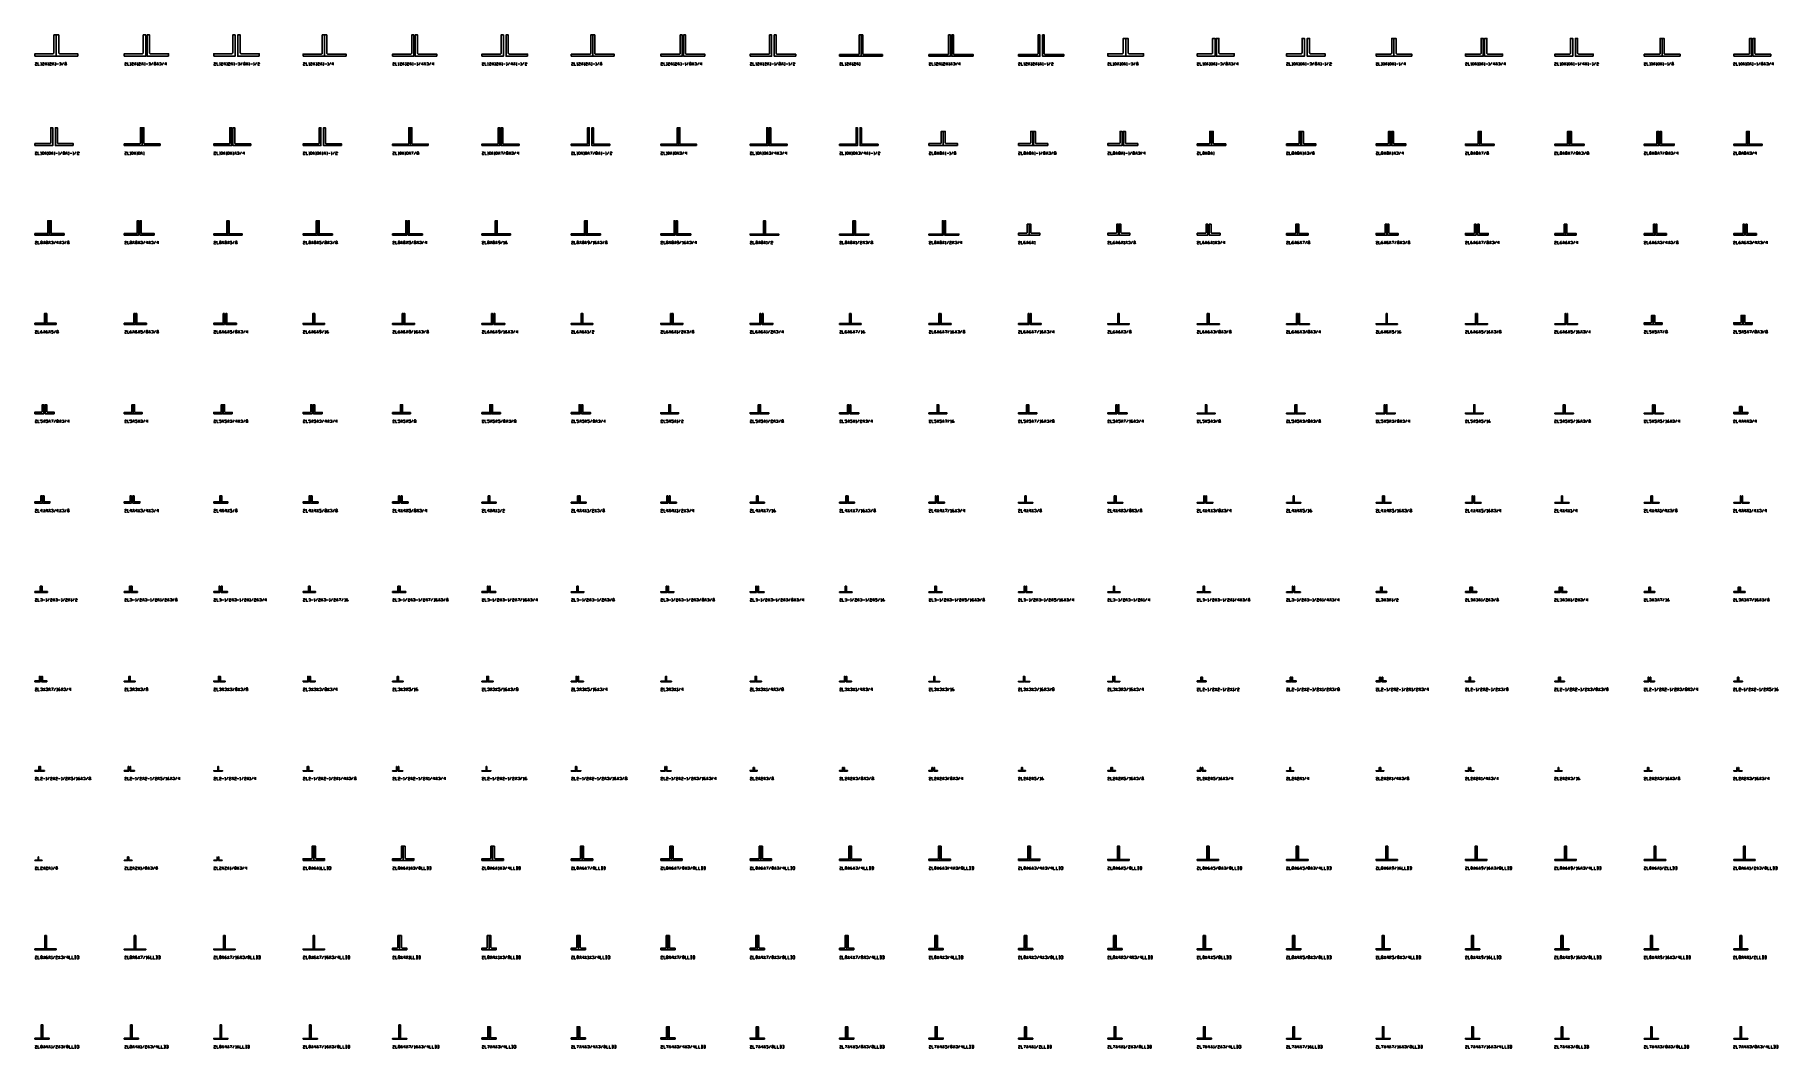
# Model space of a CAD drawing. Header units: inches. Extents: x 0 to 985, y -1555 to 12.
# Drawn here: x 0 to 975, y -555 to 12 of the extents above; entities that cross this region are included whole.
import ezdxf

# ---------------------------------------------------------------- set-up
doc = ezdxf.new("R2010")
doc.units = ezdxf.units.IN
doc.header["$MEASUREMENT"] = 0
doc.layers.add('AISC_STEEL', color=7, linetype='Continuous')

msp = doc.modelspace()

# ---------------------------------------------------------------- linework, layer by layer
at = {"color": 3, "lineweight": 0}
for points in [[(0.16, -3.76), (0.49, -3.54), (0.93, -3.54), (1.26, -3.76), (1.26, -3.97), (0.93, -4.3), (0.49, -4.3), (0.16, -4.52), (0.16, -4.96), (1.26, -4.96)], [(1.69, -3.54), (1.69, -4.96), (2.67, -4.96)], [(3.22, -3.76), (3.44, -3.54), (3.44, -4.96)], [(3.22, -4.96), (3.76, -4.96)], [(4.2, -3.76), (4.42, -3.54), (4.96, -3.54), (5.18, -3.76), (5.18, -3.97), (4.96, -4.3), (4.42, -4.3), (4.2, -4.52), (4.2, -4.96), (5.18, -4.96)], [(5.73, -4.96), (6.71, -3.54)], [(5.73, -3.54), (6.71, -4.96)], [(7.25, -3.76), (7.47, -3.54), (7.47, -4.96)], [(7.25, -4.96), (7.69, -4.96)], [(8.23, -3.76), (8.45, -3.54), (9, -3.54), (9.22, -3.76), (9.22, -3.97), (9, -4.3), (8.45, -4.3), (8.23, -4.52), (8.23, -4.96), (9.22, -4.96)], [(9.76, -4.96), (10.74, -3.54)], [(9.76, -3.54), (10.74, -4.96)], [(11.18, -3.76), (11.51, -3.54), (11.51, -4.96)], [(11.18, -4.96), (11.72, -4.96)], [(12.16, -4.3), (13.25, -4.3)], [(13.69, -3.76), (13.91, -3.54), (14.45, -3.54), (14.67, -3.76), (14.67, -3.97), (14.45, -4.3), (14.23, -4.3)], [(14.45, -4.3), (14.67, -4.52), (14.67, -4.74), (14.45, -4.96), (13.91, -4.96), (13.69, -4.74)], [(15.21, -4.96), (16.2, -3.54)], [(17.5, -4.3), (17.72, -4.52), (17.72, -4.74), (17.5, -4.96), (16.96, -4.96), (16.74, -4.74), (16.74, -4.52), (16.96, -4.3), (17.5, -4.3), (17.72, -3.97), (17.72, -3.76), (17.5, -3.54), (16.96, -3.54), (16.74, -3.76), (16.74, -3.97), (16.96, -4.3)], [(50.22, -3.76), (50.44, -3.54), (50.98, -3.54), (51.2, -3.76), (51.2, -3.97), (50.98, -4.3), (50.44, -4.3), (50.22, -4.52), (50.22, -4.96), (51.2, -4.96)], [(51.75, -3.54), (51.75, -4.96), (52.73, -4.96)], [(53.16, -3.76), (53.49, -3.54), (53.49, -4.96)], [(53.16, -4.96), (53.71, -4.96)], [(54.15, -3.76), (54.47, -3.54), (54.91, -3.54), (55.24, -3.76), (55.24, -3.97), (54.91, -4.3), (54.47, -4.3), (54.15, -4.52), (54.15, -4.96), (55.24, -4.96)], [(55.67, -4.96), (56.65, -3.54)], [(55.67, -3.54), (56.65, -4.96)], [(57.2, -3.76), (57.42, -3.54), (57.42, -4.96)], [(57.2, -4.96), (57.74, -4.96)], [(58.18, -3.76), (58.4, -3.54), (58.94, -3.54), (59.16, -3.76), (59.16, -3.97), (58.94, -4.3), (58.4, -4.3), (58.18, -4.52), (58.18, -4.96), (59.16, -4.96)], [(59.71, -4.96), (60.69, -3.54)], [(59.71, -3.54), (60.69, -4.96)], [(61.23, -3.76), (61.45, -3.54), (61.45, -4.96)], [(61.23, -4.96), (61.67, -4.96)], [(62.22, -4.3), (63.2, -4.3)], [(63.74, -3.76), (63.96, -3.54), (64.4, -3.54), (64.72, -3.76), (64.72, -3.97), (64.4, -4.3), (64.18, -4.3)], [(64.4, -4.3), (64.72, -4.52), (64.72, -4.74), (64.4, -4.96), (63.96, -4.96), (63.74, -4.74)], [(65.16, -4.96), (66.14, -3.54)], [(67.45, -4.3), (67.67, -4.52), (67.67, -4.74), (67.45, -4.96), (66.9, -4.96), (66.69, -4.74), (66.69, -4.52), (66.9, -4.3), (67.45, -4.3), (67.67, -3.97), (67.67, -3.76), (67.45, -3.54), (66.9, -3.54), (66.69, -3.76), (66.69, -3.97), (66.9, -4.3)], [(68.21, -4.96), (69.19, -3.54)], [(68.21, -3.54), (69.19, -4.96)], [(69.74, -3.76), (69.96, -3.54), (70.39, -3.54), (70.72, -3.76), (70.72, -3.97), (70.39, -4.3), (70.18, -4.3)], [(70.39, -4.3), (70.72, -4.52), (70.72, -4.74), (70.39, -4.96), (69.96, -4.96), (69.74, -4.74)], [(71.16, -4.96), (72.14, -3.54)], [(73.67, -4.52), (72.68, -4.52), (73.45, -3.54), (73.45, -4.96)], [(100.17, -3.76), (100.38, -3.54), (100.93, -3.54), (101.15, -3.76), (101.15, -3.97), (100.93, -4.3), (100.38, -4.3), (100.17, -4.52), (100.17, -4.96), (101.15, -4.96)], [(101.69, -3.54), (101.69, -4.96), (102.67, -4.96)], [(103.22, -3.76), (103.44, -3.54), (103.44, -4.96)], [(103.22, -4.96), (103.65, -4.96)], [(104.2, -3.76), (104.42, -3.54), (104.96, -3.54), (105.18, -3.76), (105.18, -3.97), (104.96, -4.3), (104.42, -4.3), (104.2, -4.52), (104.2, -4.96), (105.18, -4.96)], [(105.73, -4.96), (106.71, -3.54)], [(105.73, -3.54), (106.71, -4.96)], [(107.14, -3.76), (107.47, -3.54), (107.47, -4.96)], [(107.14, -4.96), (107.69, -4.96)], [(108.13, -3.76), (108.45, -3.54), (108.89, -3.54), (109.22, -3.76), (109.22, -3.97), (108.89, -4.3), (108.45, -4.3), (108.13, -4.52), (108.13, -4.96), (109.22, -4.96)], [(109.65, -4.96), (110.63, -3.54)], [(109.65, -3.54), (110.63, -4.96)], [(111.18, -3.76), (111.4, -3.54), (111.4, -4.96)], [(111.18, -4.96), (111.72, -4.96)], [(112.16, -4.3), (113.14, -4.3)], [(113.69, -3.76), (113.91, -3.54), (114.45, -3.54), (114.67, -3.76), (114.67, -3.97), (114.45, -4.3), (114.12, -4.3)], [(114.45, -4.3), (114.67, -4.52), (114.67, -4.74), (114.45, -4.96), (113.91, -4.96), (113.69, -4.74)], [(115.21, -4.96), (116.2, -3.54)], [(117.4, -4.3), (117.72, -4.52), (117.72, -4.74), (117.4, -4.96), (116.96, -4.96), (116.63, -4.74), (116.63, -4.52), (116.96, -4.3), (117.4, -4.3), (117.72, -3.97), (117.72, -3.76), (117.4, -3.54), (116.96, -3.54), (116.63, -3.76), (116.63, -3.97), (116.96, -4.3)], [(118.16, -4.96), (119.14, -3.54)], [(118.16, -3.54), (119.14, -4.96)], [(119.69, -3.76), (119.9, -3.54), (119.9, -4.96)], [(119.69, -4.96), (120.12, -4.96)], [(120.67, -4.3), (121.65, -4.3)], [(122.19, -3.76), (122.41, -3.54), (122.41, -4.96)], [(122.19, -4.96), (122.63, -4.96)], [(123.17, -4.96), (124.16, -3.54)], [(124.7, -3.76), (124.92, -3.54), (125.46, -3.54), (125.68, -3.76), (125.68, -3.97), (125.46, -4.3), (124.92, -4.3), (124.7, -4.52), (124.7, -4.96), (125.68, -4.96)], [(150.11, -3.76), (150.44, -3.54), (150.87, -3.54), (151.2, -3.76), (151.2, -3.97), (150.87, -4.3), (150.44, -4.3), (150.11, -4.52), (150.11, -4.96), (151.2, -4.96)], [(151.64, -3.54), (151.64, -4.96), (152.62, -4.96)], [(153.16, -3.76), (153.38, -3.54), (153.38, -4.96)], [(153.16, -4.96), (153.71, -4.96)], [(154.15, -3.76), (154.36, -3.54), (154.91, -3.54), (155.13, -3.76), (155.13, -3.97), (154.91, -4.3), (154.36, -4.3), (154.15, -4.52), (154.15, -4.96), (155.13, -4.96)], [(155.67, -4.96), (156.65, -3.54)], [(155.67, -3.54), (156.65, -4.96)], [(157.2, -3.76), (157.42, -3.54), (157.42, -4.96)], [(157.2, -4.96), (157.64, -4.96)], [(158.18, -3.76), (158.4, -3.54), (158.94, -3.54), (159.16, -3.76), (159.16, -3.97), (158.94, -4.3), (158.4, -4.3), (158.18, -4.52), (158.18, -4.96), (159.16, -4.96)], [(159.71, -4.96), (160.69, -3.54)], [(159.71, -3.54), (160.69, -4.96)], [(161.12, -3.76), (161.45, -3.54), (161.45, -4.96)], [(161.12, -4.96), (161.67, -4.96)], [(162.11, -4.3), (163.2, -4.3)], [(163.63, -3.76), (163.96, -3.54), (163.96, -4.96)], [(163.63, -4.96), (164.18, -4.96)], [(164.61, -4.96), (165.7, -3.54)], [(167.12, -4.52), (166.14, -4.52), (166.9, -3.54), (166.9, -4.96)], [(200.17, -3.76), (200.38, -3.54), (200.93, -3.54), (201.15, -3.76), (201.15, -3.97), (200.93, -4.3), (200.38, -4.3), (200.17, -4.52), (200.17, -4.96), (201.15, -4.96)], [(201.69, -3.54), (201.69, -4.96), (202.67, -4.96)], [(203.11, -3.76), (203.44, -3.54), (203.44, -4.96)], [(203.11, -4.96), (203.65, -4.96)], [(204.2, -3.76), (204.42, -3.54), (204.85, -3.54), (205.18, -3.76), (205.18, -3.97), (204.85, -4.3), (204.42, -4.3), (204.2, -4.52), (204.2, -4.96), (205.18, -4.96)], [(205.62, -4.96), (206.6, -3.54)], [(205.62, -3.54), (206.6, -4.96)], [(207.14, -3.76), (207.36, -3.54), (207.36, -4.96)], [(207.14, -4.96), (207.69, -4.96)], [(208.13, -3.76), (208.34, -3.54), (208.89, -3.54), (209.11, -3.76), (209.11, -3.97), (208.89, -4.3), (208.34, -4.3), (208.13, -4.52), (208.13, -4.96), (209.11, -4.96)], [(209.65, -4.96), (210.63, -3.54)], [(209.65, -3.54), (210.63, -4.96)], [(211.18, -3.76), (211.4, -3.54), (211.4, -4.96)], [(211.18, -4.96), (211.62, -4.96)], [(212.16, -4.3), (213.14, -4.3)], [(213.69, -3.76), (213.91, -3.54), (213.91, -4.96)], [(213.69, -4.96), (214.12, -4.96)], [(214.67, -4.96), (215.65, -3.54)], [(217.18, -4.52), (216.2, -4.52), (216.85, -3.54), (216.85, -4.96)], [(217.61, -4.96), (218.59, -3.54)], [(217.61, -3.54), (218.59, -4.96)], [(219.14, -3.76), (219.36, -3.54), (219.9, -3.54), (220.12, -3.76), (220.12, -3.97), (219.9, -4.3), (219.69, -4.3)], [(219.9, -4.3), (220.12, -4.52), (220.12, -4.74), (219.9, -4.96), (219.36, -4.96), (219.14, -4.74)], [(220.67, -4.96), (221.65, -3.54)], [(223.17, -4.52), (222.19, -4.52), (222.85, -3.54), (222.85, -4.96)], [(250.11, -3.76), (250.33, -3.54), (250.87, -3.54), (251.09, -3.76), (251.09, -3.97), (250.87, -4.3), (250.33, -4.3), (250.11, -4.52), (250.11, -4.96), (251.09, -4.96)], [(251.64, -3.54), (251.64, -4.96), (252.62, -4.96)], [(253.16, -3.76), (253.38, -3.54), (253.38, -4.96)], [(253.16, -4.96), (253.6, -4.96)], [(254.15, -3.76), (254.36, -3.54), (254.91, -3.54), (255.13, -3.76), (255.13, -3.97), (254.91, -4.3), (254.36, -4.3), (254.15, -4.52), (254.15, -4.96), (255.13, -4.96)], [(255.67, -4.96), (256.65, -3.54)], [(255.67, -3.54), (256.65, -4.96)], [(257.09, -3.76), (257.42, -3.54), (257.42, -4.96)], [(257.09, -4.96), (257.64, -4.96)], [(258.18, -3.76), (258.4, -3.54), (258.83, -3.54), (259.16, -3.76), (259.16, -3.97), (258.83, -4.3), (258.4, -4.3), (258.18, -4.52), (258.18, -4.96), (259.16, -4.96)], [(259.6, -4.96), (260.58, -3.54)], [(259.6, -3.54), (260.58, -4.96)], [(261.12, -3.76), (261.34, -3.54), (261.34, -4.96)], [(261.12, -4.96), (261.67, -4.96)], [(262.11, -4.3), (263.09, -4.3)], [(263.63, -3.76), (263.85, -3.54), (263.85, -4.96)], [(263.63, -4.96), (264.18, -4.96)], [(264.61, -4.96), (265.6, -3.54)], [(267.12, -4.52), (266.14, -4.52), (266.9, -3.54), (266.9, -4.96)], [(267.67, -4.96), (268.65, -3.54)], [(267.67, -3.54), (268.65, -4.96)], [(269.09, -3.76), (269.41, -3.54), (269.41, -4.96)], [(269.09, -4.96), (269.63, -4.96)], [(270.18, -4.3), (271.16, -4.3)], [(271.59, -3.76), (271.92, -3.54), (271.92, -4.96)], [(271.59, -4.96), (272.14, -4.96)], [(272.58, -4.96), (273.67, -3.54)], [(274.1, -3.76), (274.32, -3.54), (274.87, -3.54), (275.08, -3.76), (275.08, -3.97), (274.87, -4.3), (274.32, -4.3), (274.1, -4.52), (274.1, -4.96), (275.08, -4.96)], [(300.17, -3.76), (300.38, -3.54), (300.82, -3.54), (301.15, -3.76), (301.15, -3.97), (300.82, -4.3), (300.38, -4.3), (300.17, -4.52), (300.17, -4.96), (301.15, -4.96)], [(301.58, -3.54), (301.58, -4.96), (302.56, -4.96)], [(303.11, -3.76), (303.33, -3.54), (303.33, -4.96)], [(303.11, -4.96), (303.65, -4.96)], [(304.09, -3.76), (304.42, -3.54), (304.85, -3.54), (305.07, -3.76), (305.07, -3.97), (304.85, -4.3), (304.42, -4.3), (304.09, -4.52), (304.09, -4.96), (305.07, -4.96)], [(305.62, -4.96), (306.6, -3.54)], [(305.62, -3.54), (306.6, -4.96)], [(307.14, -3.76), (307.36, -3.54), (307.36, -4.96)], [(307.14, -4.96), (307.58, -4.96)], [(308.13, -3.76), (308.34, -3.54), (308.89, -3.54), (309.11, -3.76), (309.11, -3.97), (308.89, -4.3), (308.34, -4.3), (308.13, -4.52), (308.13, -4.96), (309.11, -4.96)], [(309.65, -4.96), (310.63, -3.54)], [(309.65, -3.54), (310.63, -4.96)], [(311.07, -3.76), (311.4, -3.54), (311.4, -4.96)], [(311.07, -4.96), (311.62, -4.96)], [(312.16, -4.3), (313.14, -4.3)], [(313.58, -3.76), (313.91, -3.54), (313.91, -4.96)], [(313.58, -4.96), (314.12, -4.96)], [(314.56, -4.96), (315.65, -3.54)], [(316.85, -4.3), (317.07, -4.52), (317.07, -4.74), (316.85, -4.96), (316.41, -4.96), (316.09, -4.74), (316.09, -4.52), (316.41, -4.3), (316.85, -4.3), (317.07, -3.97), (317.07, -3.76), (316.85, -3.54), (316.41, -3.54), (316.09, -3.76), (316.09, -3.97), (316.41, -4.3)], [(350.11, -3.76), (350.33, -3.54), (350.87, -3.54), (351.09, -3.76), (351.09, -3.97), (350.87, -4.3), (350.33, -4.3), (350.11, -4.52), (350.11, -4.96), (351.09, -4.96)], [(351.64, -3.54), (351.64, -4.96), (352.62, -4.96)], [(353.06, -3.76), (353.38, -3.54), (353.38, -4.96)], [(353.06, -4.96), (353.6, -4.96)], [(354.15, -3.76), (354.36, -3.54), (354.8, -3.54), (355.13, -3.76), (355.13, -3.97), (354.8, -4.3), (354.36, -4.3), (354.15, -4.52), (354.15, -4.96), (355.13, -4.96)], [(355.56, -4.96), (356.54, -3.54)], [(355.56, -3.54), (356.54, -4.96)], [(357.09, -3.76), (357.31, -3.54), (357.31, -4.96)], [(357.09, -4.96), (357.64, -4.96)], [(358.07, -3.76), (358.4, -3.54), (358.83, -3.54), (359.05, -3.76), (359.05, -3.97), (358.83, -4.3), (358.4, -4.3), (358.07, -4.52), (358.07, -4.96), (359.05, -4.96)], [(359.6, -4.96), (360.58, -3.54)], [(359.6, -3.54), (360.58, -4.96)], [(361.12, -3.76), (361.34, -3.54), (361.34, -4.96)], [(361.12, -4.96), (361.56, -4.96)], [(362.11, -4.3), (363.09, -4.3)], [(363.63, -3.76), (363.85, -3.54), (363.85, -4.96)], [(363.63, -4.96), (364.07, -4.96)], [(364.61, -4.96), (365.6, -3.54)], [(366.8, -4.3), (367.12, -4.52), (367.12, -4.74), (366.8, -4.96), (366.36, -4.96), (366.14, -4.74), (366.14, -4.52), (366.36, -4.3), (366.8, -4.3), (367.12, -3.97), (367.12, -3.76), (366.8, -3.54), (366.36, -3.54), (366.14, -3.76), (366.14, -3.97), (366.36, -4.3)], [(367.56, -4.96), (368.54, -3.54)], [(367.56, -3.54), (368.54, -4.96)], [(369.09, -3.76), (369.3, -3.54), (369.85, -3.54), (370.07, -3.76), (370.07, -3.97), (369.85, -4.3), (369.63, -4.3)], [(369.85, -4.3), (370.07, -4.52), (370.07, -4.74), (369.85, -4.96), (369.3, -4.96), (369.09, -4.74)], [(370.61, -4.96), (371.59, -3.54)], [(373.12, -4.52), (372.14, -4.52), (372.79, -3.54), (372.79, -4.96)], [(400.06, -3.76), (400.38, -3.54), (400.82, -3.54), (401.04, -3.76), (401.04, -3.97), (400.82, -4.3), (400.38, -4.3), (400.06, -4.52), (400.06, -4.96), (401.04, -4.96)], [(401.58, -3.54), (401.58, -4.96), (402.56, -4.96)], [(403.11, -3.76), (403.33, -3.54), (403.33, -4.96)], [(403.11, -4.96), (403.55, -4.96)], [(404.09, -3.76), (404.31, -3.54), (404.85, -3.54), (405.07, -3.76), (405.07, -3.97), (404.85, -4.3), (404.31, -4.3), (404.09, -4.52), (404.09, -4.96), (405.07, -4.96)], [(405.62, -4.96), (406.6, -3.54)], [(405.62, -3.54), (406.6, -4.96)], [(407.04, -3.76), (407.36, -3.54), (407.36, -4.96)], [(407.04, -4.96), (407.58, -4.96)], [(408.13, -3.76), (408.34, -3.54), (408.78, -3.54), (409.11, -3.76), (409.11, -3.97), (408.78, -4.3), (408.34, -4.3), (408.13, -4.52), (408.13, -4.96), (409.11, -4.96)], [(409.54, -4.96), (410.63, -3.54)], [(409.54, -3.54), (410.63, -4.96)], [(411.07, -3.76), (411.29, -3.54), (411.29, -4.96)], [(411.07, -4.96), (411.62, -4.96)], [(412.05, -4.3), (413.03, -4.3)], [(413.58, -3.76), (413.8, -3.54), (413.8, -4.96)], [(413.58, -4.96), (414.12, -4.96)], [(414.56, -4.96), (415.54, -3.54)], [(416.85, -4.3), (417.07, -4.52), (417.07, -4.74), (416.85, -4.96), (416.3, -4.96), (416.09, -4.74), (416.09, -4.52), (416.3, -4.3), (416.85, -4.3), (417.07, -3.97), (417.07, -3.76), (416.85, -3.54), (416.3, -3.54), (416.09, -3.76), (416.09, -3.97), (416.3, -4.3)], [(417.61, -4.96), (418.6, -3.54)], [(417.61, -3.54), (418.6, -4.96)], [(419.03, -3.76), (419.36, -3.54), (419.36, -4.96)], [(419.03, -4.96), (419.58, -4.96)], [(420.12, -4.3), (421.1, -4.3)], [(421.54, -3.76), (421.87, -3.54), (421.87, -4.96)], [(421.54, -4.96), (422.08, -4.96)], [(422.63, -4.96), (423.61, -3.54)], [(424.05, -3.76), (424.37, -3.54), (424.81, -3.54), (425.03, -3.76), (425.03, -3.97), (424.81, -4.3), (424.37, -4.3), (424.05, -4.52), (424.05, -4.96), (425.03, -4.96)], [(450.11, -3.76), (450.33, -3.54), (450.77, -3.54), (451.09, -3.76), (451.09, -3.97), (450.77, -4.3), (450.33, -4.3), (450.11, -4.52), (450.11, -4.96), (451.09, -4.96)], [(451.53, -3.54), (451.53, -4.96), (452.62, -4.96)], [(453.06, -3.76), (453.27, -3.54), (453.27, -4.96)], [(453.06, -4.96), (453.6, -4.96)], [(454.04, -3.76), (454.36, -3.54), (454.8, -3.54), (455.02, -3.76), (455.02, -3.97), (454.8, -4.3), (454.36, -4.3), (454.04, -4.52), (454.04, -4.96), (455.02, -4.96)], [(455.56, -4.96), (456.54, -3.54)], [(455.56, -3.54), (456.54, -4.96)], [(457.09, -3.76), (457.31, -3.54), (457.31, -4.96)], [(457.09, -4.96), (457.53, -4.96)], [(458.07, -3.76), (458.29, -3.54), (458.84, -3.54), (459.05, -3.76), (459.05, -3.97), (458.84, -4.3), (458.29, -4.3), (458.07, -4.52), (458.07, -4.96), (459.05, -4.96)], [(459.6, -4.96), (460.58, -3.54)], [(459.6, -3.54), (460.58, -4.96)], [(461.02, -3.76), (461.34, -3.54), (461.34, -4.96)], [(461.02, -4.96), (461.56, -4.96)], [(500.06, -3.76), (500.27, -3.54), (500.82, -3.54), (501.04, -3.76), (501.04, -3.97), (500.82, -4.3), (500.27, -4.3), (500.06, -4.52), (500.06, -4.96), (501.04, -4.96)], [(501.58, -3.54), (501.58, -4.96), (502.56, -4.96)], [(503, -3.76), (503.33, -3.54), (503.33, -4.96)], [(503, -4.96), (503.55, -4.96)], [(504.09, -3.76), (504.31, -3.54), (504.85, -3.54), (505.07, -3.76), (505.07, -3.97), (504.85, -4.3), (504.31, -4.3), (504.09, -4.52), (504.09, -4.96), (505.07, -4.96)], [(505.51, -4.96), (506.6, -3.54)], [(505.51, -3.54), (506.6, -4.96)], [(507.04, -3.76), (507.25, -3.54), (507.25, -4.96)], [(507.04, -4.96), (507.58, -4.96)], [(508.02, -3.76), (508.34, -3.54), (508.78, -3.54), (509, -3.76), (509, -3.97), (508.78, -4.3), (508.34, -4.3), (508.02, -4.52), (508.02, -4.96), (509, -4.96)], [(509.54, -4.96), (510.53, -3.54)], [(509.54, -3.54), (510.53, -4.96)], [(511.07, -3.76), (511.29, -3.54), (511.29, -4.96)], [(511.07, -4.96), (511.51, -4.96)], [(512.05, -4.96), (513.03, -3.54)], [(512.05, -3.54), (513.03, -4.96)], [(513.58, -3.76), (513.8, -3.54), (514.34, -3.54), (514.56, -3.76), (514.56, -3.97), (514.34, -4.3), (514.02, -4.3)], [(514.34, -4.3), (514.56, -4.52), (514.56, -4.74), (514.34, -4.96), (513.8, -4.96), (513.58, -4.74)], [(515, -4.96), (516.09, -3.54)], [(517.5, -4.52), (516.52, -4.52), (517.29, -3.54), (517.29, -4.96)], [(550, -3.76), (550.33, -3.54), (550.77, -3.54), (550.98, -3.76), (550.98, -3.97), (550.77, -4.3), (550.33, -4.3), (550, -4.52), (550, -4.96), (550.98, -4.96)], [(551.53, -3.54), (551.53, -4.96), (552.51, -4.96)], [(553.06, -3.76), (553.27, -3.54), (553.27, -4.96)], [(553.06, -4.96), (553.49, -4.96)], [(554.04, -3.76), (554.25, -3.54), (554.8, -3.54), (555.02, -3.76), (555.02, -3.97), (554.8, -4.3), (554.25, -4.3), (554.04, -4.52), (554.04, -4.96), (555.02, -4.96)], [(555.56, -4.96), (556.55, -3.54)], [(555.56, -3.54), (556.55, -4.96)], [(556.98, -3.76), (557.31, -3.54), (557.31, -4.96)], [(556.98, -4.96), (557.53, -4.96)], [(558.07, -3.76), (558.29, -3.54), (558.84, -3.54), (559.05, -3.76), (559.05, -3.97), (558.84, -4.3), (558.29, -4.3), (558.07, -4.52), (558.07, -4.96), (559.05, -4.96)], [(559.49, -4.96), (560.58, -3.54)], [(559.49, -3.54), (560.58, -4.96)], [(561.02, -3.76), (561.23, -3.54), (561.23, -4.96)], [(561.02, -4.96), (561.56, -4.96)], [(562, -4.96), (562.98, -3.54)], [(562, -3.54), (562.98, -4.96)], [(563.52, -3.76), (563.74, -3.54), (563.74, -4.96)], [(563.52, -4.96), (564.07, -4.96)], [(564.51, -4.3), (565.49, -4.3)], [(566.03, -3.76), (566.25, -3.54), (566.25, -4.96)], [(566.03, -4.96), (566.58, -4.96)], [(567.01, -4.96), (568, -3.54)], [(568.54, -3.76), (568.76, -3.54), (569.3, -3.54), (569.52, -3.76), (569.52, -3.97), (569.3, -4.3), (568.76, -4.3), (568.54, -4.52), (568.54, -4.96), (569.52, -4.96)], [(600.06, -3.76), (600.27, -3.54), (600.82, -3.54), (601.04, -3.76), (601.04, -3.97), (600.82, -4.3), (600.27, -4.3), (600.06, -4.52), (600.06, -4.96), (601.04, -4.96)], [(601.47, -3.54), (601.47, -4.96), (602.56, -4.96)], [(603, -3.76), (603.22, -3.54), (603.22, -4.96)], [(603, -4.96), (603.55, -4.96)], [(605.29, -4.96), (606.27, -3.54)], [(605.29, -3.54), (606.27, -4.96)], [(606.82, -3.76), (607.04, -3.54), (607.04, -4.96)], [(606.82, -4.96), (607.25, -4.96)], [(609, -4.96), (609.98, -3.54)], [(609, -3.54), (609.98, -4.96)], [(610.53, -3.76), (610.74, -3.54), (610.74, -4.96)], [(610.53, -4.96), (611.07, -4.96)], [(611.51, -4.3), (612.49, -4.3)], [(613.03, -3.76), (613.25, -3.54), (613.8, -3.54), (614.02, -3.76), (614.02, -3.97), (613.8, -4.3), (613.47, -4.3)], [(613.8, -4.3), (614.02, -4.52), (614.02, -4.74), (613.8, -4.96), (613.25, -4.96), (613.03, -4.74)], [(614.56, -4.96), (615.54, -3.54)], [(616.74, -4.3), (617.07, -4.52), (617.07, -4.74), (616.74, -4.96), (616.31, -4.96), (615.98, -4.74), (615.98, -4.52), (616.31, -4.3), (616.74, -4.3), (617.07, -3.97), (617.07, -3.76), (616.74, -3.54), (616.31, -3.54), (615.98, -3.76), (615.98, -3.97), (616.31, -4.3)], [(650, -3.76), (650.22, -3.54), (650.77, -3.54), (650.98, -3.76), (650.98, -3.97), (650.77, -4.3), (650.22, -4.3), (650, -4.52), (650, -4.96), (650.98, -4.96)], [(651.53, -3.54), (651.53, -4.96), (652.51, -4.96)], [(653.06, -3.76), (653.27, -3.54), (653.27, -4.96)], [(653.06, -4.96), (653.49, -4.96)], [(655.24, -4.96), (656.22, -3.54)], [(655.24, -3.54), (656.22, -4.96)], [(656.76, -3.76), (656.98, -3.54), (656.98, -4.96)], [(656.76, -4.96), (657.2, -4.96)], [(659.05, -4.96), (660.03, -3.54)], [(659.05, -3.54), (660.03, -4.96)], [(660.47, -3.76), (660.8, -3.54), (660.8, -4.96)], [(660.47, -4.96), (661.02, -4.96)], [(661.45, -4.3), (662.54, -4.3)], [(662.98, -3.76), (663.2, -3.54), (663.74, -3.54), (663.96, -3.76), (663.96, -3.97), (663.74, -4.3), (663.52, -4.3)], [(663.74, -4.3), (663.96, -4.52), (663.96, -4.74), (663.74, -4.96), (663.2, -4.96), (662.98, -4.74)], [(664.51, -4.96), (665.49, -3.54)], [(666.8, -4.3), (667.01, -4.52), (667.01, -4.74), (666.8, -4.96), (666.25, -4.96), (666.03, -4.74), (666.03, -4.52), (666.25, -4.3), (666.8, -4.3), (667.01, -3.97), (667.01, -3.76), (666.8, -3.54), (666.25, -3.54), (666.03, -3.76), (666.03, -3.97), (666.25, -4.3)], [(667.45, -4.96), (668.54, -3.54)], [(667.45, -3.54), (668.54, -4.96)], [(668.98, -3.76), (669.2, -3.54), (669.74, -3.54), (669.96, -3.76), (669.96, -3.97), (669.74, -4.3), (669.52, -4.3)], [(669.74, -4.3), (669.96, -4.52), (669.96, -4.74), (669.74, -4.96), (669.2, -4.96), (668.98, -4.74)], [(670.5, -4.96), (671.49, -3.54)], [(673.01, -4.52), (672.03, -4.52), (672.79, -3.54), (672.79, -4.96)], [(699.95, -3.76), (700.27, -3.54), (700.71, -3.54), (701.04, -3.76), (701.04, -3.97), (700.71, -4.3), (700.27, -4.3), (699.95, -4.52), (699.95, -4.96), (701.04, -4.96)], [(701.47, -3.54), (701.47, -4.96), (702.46, -4.96)], [(703, -3.76), (703.22, -3.54), (703.22, -4.96)], [(703, -4.96), (703.44, -4.96)], [(705.18, -4.96), (706.27, -3.54)], [(705.18, -3.54), (706.27, -4.96)], [(706.71, -3.76), (707.04, -3.54), (707.04, -4.96)], [(706.71, -4.96), (707.25, -4.96)], [(709, -4.96), (709.98, -3.54)], [(709, -3.54), (709.98, -4.96)], [(710.53, -3.76), (710.74, -3.54), (710.74, -4.96)], [(710.53, -4.96), (710.96, -4.96)], [(711.51, -4.3), (712.49, -4.3)], [(713.03, -3.76), (713.25, -3.54), (713.69, -3.54), (714.02, -3.76), (714.02, -3.97), (713.69, -4.3), (713.47, -4.3)], [(713.69, -4.3), (714.02, -4.52), (714.02, -4.74), (713.69, -4.96), (713.25, -4.96), (713.03, -4.74)], [(714.45, -4.96), (715.43, -3.54)], [(716.74, -4.3), (716.96, -4.52), (716.96, -4.74), (716.74, -4.96), (716.2, -4.96), (715.98, -4.74), (715.98, -4.52), (716.2, -4.3), (716.74, -4.3), (716.96, -3.97), (716.96, -3.76), (716.74, -3.54), (716.2, -3.54), (715.98, -3.76), (715.98, -3.97), (716.2, -4.3)], [(717.5, -4.96), (718.49, -3.54)], [(717.5, -3.54), (718.49, -4.96)], [(719.03, -3.76), (719.25, -3.54), (719.25, -4.96)], [(719.03, -4.96), (719.47, -4.96)], [(720.01, -4.3), (720.99, -4.3)], [(721.43, -3.76), (721.76, -3.54), (721.76, -4.96)], [(721.43, -4.96), (721.98, -4.96)], [(722.52, -4.96), (723.5, -3.54)], [(723.94, -3.76), (724.27, -3.54), (724.7, -3.54), (725.03, -3.76), (725.03, -3.97), (724.7, -4.3), (724.27, -4.3), (723.94, -4.52), (723.94, -4.96), (725.03, -4.96)], [(750, -3.76), (750.22, -3.54), (750.77, -3.54), (750.98, -3.76), (750.98, -3.97), (750.77, -4.3), (750.22, -4.3), (750, -4.52), (750, -4.96), (750.98, -4.96)], [(751.42, -3.54), (751.42, -4.96), (752.51, -4.96)], [(752.95, -3.76), (753.27, -3.54), (753.27, -4.96)], [(752.95, -4.96), (753.49, -4.96)], [(755.24, -4.96), (756.22, -3.54)], [(755.24, -3.54), (756.22, -4.96)], [(756.76, -3.76), (756.98, -3.54), (756.98, -4.96)], [(756.76, -4.96), (757.2, -4.96)], [(758.94, -4.96), (759.93, -3.54)], [(758.94, -3.54), (759.93, -4.96)], [(760.47, -3.76), (760.69, -3.54), (760.69, -4.96)], [(760.47, -4.96), (761.02, -4.96)], [(761.45, -4.3), (762.43, -4.3)], [(762.98, -3.76), (763.2, -3.54), (763.2, -4.96)], [(762.98, -4.96), (763.42, -4.96)], [(763.96, -4.96), (764.94, -3.54)], [(766.47, -4.52), (765.49, -4.52), (766.25, -3.54), (766.25, -4.96)], [(799.95, -3.76), (800.17, -3.54), (800.71, -3.54), (800.93, -3.76), (800.93, -3.97), (800.71, -4.3), (800.17, -4.3), (799.95, -4.52), (799.95, -4.96), (800.93, -4.96)], [(801.47, -3.54), (801.47, -4.96), (802.46, -4.96)], [(803, -3.76), (803.22, -3.54), (803.22, -4.96)], [(803, -4.96), (803.44, -4.96)], [(805.18, -4.96), (806.16, -3.54)], [(805.18, -3.54), (806.16, -4.96)], [(806.71, -3.76), (806.93, -3.54), (806.93, -4.96)], [(806.71, -4.96), (807.25, -4.96)], [(809, -4.96), (809.98, -3.54)], [(809, -3.54), (809.98, -4.96)], [(810.42, -3.76), (810.74, -3.54), (810.74, -4.96)], [(810.42, -4.96), (810.96, -4.96)], [(811.4, -4.3), (812.49, -4.3)], [(812.92, -3.76), (813.25, -3.54), (813.25, -4.96)], [(812.92, -4.96), (813.47, -4.96)], [(813.91, -4.96), (815, -3.54)], [(816.41, -4.52), (815.43, -4.52), (816.2, -3.54), (816.2, -4.96)], [(816.96, -4.96), (817.94, -3.54)], [(816.96, -3.54), (817.94, -4.96)], [(818.49, -3.76), (818.7, -3.54), (819.25, -3.54), (819.47, -3.76), (819.47, -3.97), (819.25, -4.3), (818.92, -4.3)], [(819.25, -4.3), (819.47, -4.52), (819.47, -4.74), (819.25, -4.96), (818.7, -4.96), (818.49, -4.74)], [(819.9, -4.96), (820.99, -3.54)], [(822.41, -4.52), (821.43, -4.52), (822.19, -3.54), (822.19, -4.96)], [(849.89, -3.76), (850.22, -3.54), (850.66, -3.54), (850.98, -3.76), (850.98, -3.97), (850.66, -4.3), (850.22, -4.3), (849.89, -4.52), (849.89, -4.96), (850.98, -4.96)], [(851.42, -3.54), (851.42, -4.96), (852.4, -4.96)], [(852.95, -3.76), (853.16, -3.54), (853.16, -4.96)], [(852.95, -4.96), (853.49, -4.96)], [(855.24, -4.96), (856.22, -3.54)], [(855.24, -3.54), (856.22, -4.96)], [(856.65, -3.76), (856.98, -3.54), (856.98, -4.96)], [(856.65, -4.96), (857.2, -4.96)], [(858.94, -4.96), (859.93, -3.54)], [(858.94, -3.54), (859.93, -4.96)], [(860.47, -3.76), (860.69, -3.54), (860.69, -4.96)], [(860.47, -4.96), (860.91, -4.96)], [(861.45, -4.3), (862.43, -4.3)], [(862.98, -3.76), (863.2, -3.54), (863.2, -4.96)], [(862.98, -4.96), (863.42, -4.96)], [(863.96, -4.96), (864.94, -3.54)], [(866.47, -4.52), (865.49, -4.52), (866.14, -3.54), (866.14, -4.96)], [(866.91, -4.96), (867.89, -3.54)], [(866.91, -3.54), (867.89, -4.96)], [(868.43, -3.76), (868.65, -3.54), (868.65, -4.96)], [(868.43, -4.96), (868.98, -4.96)], [(869.41, -4.3), (870.39, -4.3)], [(870.94, -3.76), (871.16, -3.54), (871.16, -4.96)], [(870.94, -4.96), (871.49, -4.96)], [(871.92, -4.96), (872.9, -3.54)], [(873.45, -3.76), (873.67, -3.54), (874.21, -3.54), (874.43, -3.76), (874.43, -3.97), (874.21, -4.3), (873.67, -4.3), (873.45, -4.52), (873.45, -4.96), (874.43, -4.96)], [(899.95, -3.76), (900.17, -3.54), (900.71, -3.54), (900.93, -3.76), (900.93, -3.97), (900.71, -4.3), (900.17, -4.3), (899.95, -4.52), (899.95, -4.96), (900.93, -4.96)], [(901.47, -3.54), (901.47, -4.96), (902.46, -4.96)], [(902.89, -3.76), (903.22, -3.54), (903.22, -4.96)], [(902.89, -4.96), (903.44, -4.96)], [(905.18, -4.96), (906.16, -3.54)], [(905.18, -3.54), (906.16, -4.96)], [(906.71, -3.76), (906.93, -3.54), (906.93, -4.96)], [(906.71, -4.96), (907.15, -4.96)], [(908.89, -4.96), (909.87, -3.54)], [(908.89, -3.54), (909.87, -4.96)], [(910.42, -3.76), (910.63, -3.54), (910.63, -4.96)], [(910.42, -4.96), (910.96, -4.96)], [(911.4, -4.3), (912.38, -4.3)], [(912.92, -3.76), (913.14, -3.54), (913.14, -4.96)], [(912.92, -4.96), (913.47, -4.96)], [(913.91, -4.96), (914.89, -3.54)], [(916.2, -4.3), (916.41, -4.52), (916.41, -4.74), (916.2, -4.96), (915.65, -4.96), (915.43, -4.74), (915.43, -4.52), (915.65, -4.3), (916.2, -4.3), (916.41, -3.97), (916.41, -3.76), (916.2, -3.54), (915.65, -3.54), (915.43, -3.76), (915.43, -3.97), (915.65, -4.3)], [(949.89, -3.76), (950.11, -3.54), (950.66, -3.54), (950.87, -3.76), (950.87, -3.97), (950.66, -4.3), (950.11, -4.3), (949.89, -4.52), (949.89, -4.96), (950.87, -4.96)], [(951.42, -3.54), (951.42, -4.96), (952.4, -4.96)], [(952.95, -3.76), (953.16, -3.54), (953.16, -4.96)], [(952.95, -4.96), (953.38, -4.96)], [(955.13, -4.96), (956.11, -3.54)], [(955.13, -3.54), (956.11, -4.96)], [(956.65, -3.76), (956.87, -3.54), (956.87, -4.96)], [(956.65, -4.96), (957.2, -4.96)], [(958.94, -4.96), (959.93, -3.54)], [(958.94, -3.54), (959.93, -4.96)], [(960.36, -3.76), (960.69, -3.54), (960.69, -4.96)], [(960.36, -4.96), (960.91, -4.96)], [(961.45, -4.3), (962.43, -4.3)], [(962.87, -3.76), (963.2, -3.54), (963.2, -4.96)], [(962.87, -4.96), (963.42, -4.96)], [(963.85, -4.96), (964.94, -3.54)], [(966.14, -4.3), (966.36, -4.52), (966.36, -4.74), (966.14, -4.96), (965.71, -4.96), (965.38, -4.74), (965.38, -4.52), (965.71, -4.3), (966.14, -4.3), (966.36, -3.97), (966.36, -3.76), (966.14, -3.54), (965.71, -3.54), (965.38, -3.76), (965.38, -3.97), (965.71, -4.3)], [(966.91, -4.96), (967.89, -3.54)], [(966.91, -3.54), (967.89, -4.96)], [(968.43, -3.76), (968.65, -3.54), (969.2, -3.54), (969.41, -3.76), (969.41, -3.97), (969.2, -4.3), (968.87, -4.3)], [(969.2, -4.3), (969.41, -4.52), (969.41, -4.74), (969.2, -4.96), (968.65, -4.96), (968.43, -4.74)], [(969.85, -4.96), (970.94, -3.54)], [(972.36, -4.52), (971.38, -4.52), (972.14, -3.54), (972.14, -4.96)], [(0.16, -53.7), (0.49, -53.48), (0.93, -53.48), (1.26, -53.7), (1.26, -54.03), (0.93, -54.25), (0.49, -54.25), (0.16, -54.47), (0.16, -55.01), (1.26, -55.01)], [(1.69, -53.48), (1.69, -55.01), (2.67, -55.01)], [(3.22, -53.7), (3.44, -53.48), (3.44, -55.01)], [(3.22, -55.01), (3.76, -55.01)], [(5.51, -55.01), (6.49, -53.48)], [(5.51, -53.48), (6.49, -55.01)], [(6.93, -53.7), (7.25, -53.48), (7.25, -55.01)], [(6.93, -55.01), (7.47, -55.01)], [(9.22, -55.01), (10.2, -53.48)], [(9.22, -53.48), (10.2, -55.01)], [(10.74, -53.7), (10.96, -53.48), (10.96, -55.01)], [(10.74, -55.01), (11.18, -55.01)], [(11.72, -54.25), (12.71, -54.25)], [(13.25, -53.7), (13.47, -53.48), (13.47, -55.01)], [(13.25, -55.01), (13.69, -55.01)], [(14.23, -55.01), (15.21, -53.48)], [(16.41, -54.25), (16.74, -54.47), (16.74, -54.79), (16.41, -55.01), (15.98, -55.01), (15.76, -54.79), (15.76, -54.47), (15.98, -54.25), (16.41, -54.25), (16.74, -54.03), (16.74, -53.7), (16.41, -53.48), (15.98, -53.48), (15.76, -53.7), (15.76, -54.03), (15.98, -54.25)], [(17.18, -55.01), (18.16, -53.48)], [(17.18, -53.48), (18.16, -55.01)], [(18.7, -53.7), (18.92, -53.48), (18.92, -55.01)], [(18.7, -55.01), (19.25, -55.01)], [(19.69, -54.25), (20.67, -54.25)], [(21.21, -53.7), (21.43, -53.48), (21.43, -55.01)], [(21.21, -55.01), (21.76, -55.01)], [(22.19, -55.01), (23.17, -53.48)], [(23.72, -53.7), (23.94, -53.48), (24.48, -53.48), (24.7, -53.7), (24.7, -54.03), (24.48, -54.25), (23.94, -54.25), (23.72, -54.47), (23.72, -55.01), (24.7, -55.01)], [(50.22, -53.7), (50.44, -53.48), (50.98, -53.48), (51.2, -53.7), (51.2, -54.03), (50.98, -54.25), (50.44, -54.25), (50.22, -54.47), (50.22, -55.01), (51.2, -55.01)], [(51.75, -53.48), (51.75, -55.01), (52.73, -55.01)], [(53.16, -53.7), (53.49, -53.48), (53.49, -55.01)], [(53.16, -55.01), (53.71, -55.01)], [(55.45, -55.01), (56.44, -53.48)], [(55.45, -53.48), (56.44, -55.01)], [(56.98, -53.7), (57.2, -53.48), (57.2, -55.01)], [(56.98, -55.01), (57.42, -55.01)], [(59.16, -55.01), (60.14, -53.48)], [(59.16, -53.48), (60.14, -55.01)], [(60.69, -53.7), (60.91, -53.48), (60.91, -55.01)], [(60.69, -55.01), (61.23, -55.01)], [(100.17, -53.7), (100.38, -53.48), (100.93, -53.48), (101.15, -53.7), (101.15, -54.03), (100.93, -54.25), (100.38, -54.25), (100.17, -54.47), (100.17, -55.01), (101.15, -55.01)], [(101.69, -53.48), (101.69, -55.01), (102.67, -55.01)], [(103.22, -53.7), (103.44, -53.48), (103.44, -55.01)], [(103.22, -55.01), (103.65, -55.01)], [(105.4, -55.01), (106.38, -53.48)], [(105.4, -53.48), (106.38, -55.01)], [(106.93, -53.7), (107.14, -53.48), (107.14, -55.01)], [(106.93, -55.01), (107.47, -55.01)], [(109.22, -55.01), (110.2, -53.48)], [(109.22, -53.48), (110.2, -55.01)], [(110.63, -53.7), (110.96, -53.48), (110.96, -55.01)], [(110.63, -55.01), (111.18, -55.01)], [(111.72, -55.01), (112.71, -53.48)], [(111.72, -53.48), (112.71, -55.01)], [(113.14, -53.7), (113.47, -53.48), (113.91, -53.48), (114.12, -53.7), (114.12, -54.03), (113.91, -54.25), (113.69, -54.25)], [(113.91, -54.25), (114.12, -54.47), (114.12, -54.79), (113.91, -55.01), (113.47, -55.01), (113.14, -54.79)], [(114.67, -55.01), (115.65, -53.48)], [(117.18, -54.47), (116.2, -54.47), (116.96, -53.48), (116.96, -55.01)], [(150.11, -53.7), (150.44, -53.48), (150.87, -53.48), (151.2, -53.7), (151.2, -54.03), (150.87, -54.25), (150.44, -54.25), (150.11, -54.47), (150.11, -55.01), (151.2, -55.01)], [(151.64, -53.48), (151.64, -55.01), (152.62, -55.01)], [(153.16, -53.7), (153.38, -53.48), (153.38, -55.01)], [(153.16, -55.01), (153.71, -55.01)], [(155.45, -55.01), (156.44, -53.48)], [(155.45, -53.48), (156.44, -55.01)], [(156.87, -53.7), (157.2, -53.48), (157.2, -55.01)], [(156.87, -55.01), (157.42, -55.01)], [(159.16, -55.01), (160.14, -53.48)], [(159.16, -53.48), (160.14, -55.01)], [(160.69, -53.7), (160.91, -53.48), (160.91, -55.01)], [(160.69, -55.01), (161.12, -55.01)], [(161.67, -55.01), (162.65, -53.48)], [(161.67, -53.48), (162.65, -55.01)], [(163.2, -53.7), (163.41, -53.48), (163.41, -55.01)], [(163.2, -55.01), (163.63, -55.01)], [(164.18, -54.25), (165.16, -54.25)], [(165.7, -53.7), (165.92, -53.48), (165.92, -55.01)], [(165.7, -55.01), (166.14, -55.01)], [(166.69, -55.01), (167.67, -53.48)], [(168.1, -53.7), (168.43, -53.48), (168.87, -53.48), (169.19, -53.7), (169.19, -54.03), (168.87, -54.25), (168.43, -54.25), (168.1, -54.47), (168.1, -55.01), (169.19, -55.01)], [(200.17, -53.7), (200.38, -53.48), (200.93, -53.48), (201.15, -53.7), (201.15, -54.03), (200.93, -54.25), (200.38, -54.25), (200.17, -54.47), (200.17, -55.01), (201.15, -55.01)], [(201.69, -53.48), (201.69, -55.01), (202.67, -55.01)], [(203.11, -53.7), (203.44, -53.48), (203.44, -55.01)], [(203.11, -55.01), (203.65, -55.01)], [(205.4, -55.01), (206.38, -53.48)], [(205.4, -53.48), (206.38, -55.01)], [(206.93, -53.7), (207.14, -53.48), (207.14, -55.01)], [(206.93, -55.01), (207.36, -55.01)], [(209.11, -55.01), (210.2, -53.48)], [(209.11, -53.48), (210.2, -55.01)], [(210.63, -53.48), (211.62, -53.48), (210.85, -55.01)], [(212.16, -55.01), (213.14, -53.48)], [(214.34, -54.25), (214.67, -54.47), (214.67, -54.79), (214.34, -55.01), (213.91, -55.01), (213.69, -54.79), (213.69, -54.47), (213.91, -54.25), (214.34, -54.25), (214.67, -54.03), (214.67, -53.7), (214.34, -53.48), (213.91, -53.48), (213.69, -53.7), (213.69, -54.03), (213.91, -54.25)], [(250.11, -53.7), (250.33, -53.48), (250.87, -53.48), (251.09, -53.7), (251.09, -54.03), (250.87, -54.25), (250.33, -54.25), (250.11, -54.47), (250.11, -55.01), (251.09, -55.01)], [(251.64, -53.48), (251.64, -55.01), (252.62, -55.01)], [(253.16, -53.7), (253.38, -53.48), (253.38, -55.01)], [(253.16, -55.01), (253.6, -55.01)], [(255.35, -55.01), (256.33, -53.48)], [(255.35, -53.48), (256.33, -55.01)], [(256.87, -53.7), (257.09, -53.48), (257.09, -55.01)], [(256.87, -55.01), (257.42, -55.01)], [(259.16, -55.01), (260.14, -53.48)], [(259.16, -53.48), (260.14, -55.01)], [(260.58, -53.48), (261.67, -53.48), (260.91, -55.01)], [(262.11, -55.01), (263.09, -53.48)], [(264.4, -54.25), (264.61, -54.47), (264.61, -54.79), (264.4, -55.01), (263.85, -55.01), (263.63, -54.79), (263.63, -54.47), (263.85, -54.25), (264.4, -54.25), (264.61, -54.03), (264.61, -53.7), (264.4, -53.48), (263.85, -53.48), (263.63, -53.7), (263.63, -54.03), (263.85, -54.25)], [(265.16, -55.01), (266.14, -53.48)], [(265.16, -53.48), (266.14, -55.01)], [(266.58, -53.7), (266.9, -53.48), (267.34, -53.48), (267.67, -53.7), (267.67, -54.03), (267.34, -54.25), (267.12, -54.25)], [(267.34, -54.25), (267.67, -54.47), (267.67, -54.79), (267.34, -55.01), (266.9, -55.01), (266.58, -54.79)], [(268.1, -55.01), (269.09, -53.48)], [(270.61, -54.47), (269.63, -54.47), (270.39, -53.48), (270.39, -55.01)], [(300.17, -53.7), (300.38, -53.48), (300.82, -53.48), (301.15, -53.7), (301.15, -54.03), (300.82, -54.25), (300.38, -54.25), (300.17, -54.47), (300.17, -55.01), (301.15, -55.01)], [(301.58, -53.48), (301.58, -55.01), (302.56, -55.01)], [(303.11, -53.7), (303.33, -53.48), (303.33, -55.01)], [(303.11, -55.01), (303.65, -55.01)], [(305.4, -55.01), (306.38, -53.48)], [(305.4, -53.48), (306.38, -55.01)], [(306.82, -53.7), (307.14, -53.48), (307.14, -55.01)], [(306.82, -55.01), (307.36, -55.01)], [(309.11, -55.01), (310.09, -53.48)], [(309.11, -53.48), (310.09, -55.01)], [(310.63, -53.48), (311.62, -53.48), (310.85, -55.01)], [(312.16, -55.01), (313.14, -53.48)], [(314.34, -54.25), (314.56, -54.47), (314.56, -54.79), (314.34, -55.01), (313.91, -55.01), (313.58, -54.79), (313.58, -54.47), (313.91, -54.25), (314.34, -54.25), (314.56, -54.03), (314.56, -53.7), (314.34, -53.48), (313.91, -53.48), (313.58, -53.7), (313.58, -54.03), (313.91, -54.25)], [(315.11, -55.01), (316.09, -53.48)], [(315.11, -53.48), (316.09, -55.01)], [(316.63, -53.7), (316.85, -53.48), (316.85, -55.01)], [(316.63, -55.01), (317.07, -55.01)], [(317.61, -54.25), (318.59, -54.25)], [(319.14, -53.7), (319.36, -53.48), (319.36, -55.01)], [(319.14, -55.01), (319.58, -55.01)], [(320.12, -55.01), (321.1, -53.48)], [(321.65, -53.7), (321.87, -53.48), (322.41, -53.48), (322.63, -53.7), (322.63, -54.03), (322.41, -54.25), (321.87, -54.25), (321.65, -54.47), (321.65, -55.01), (322.63, -55.01)], [(350.11, -53.7), (350.33, -53.48), (350.87, -53.48), (351.09, -53.7), (351.09, -54.03), (350.87, -54.25), (350.33, -54.25), (350.11, -54.47), (350.11, -55.01), (351.09, -55.01)], [(351.64, -53.48), (351.64, -55.01), (352.62, -55.01)], [(353.06, -53.7), (353.38, -53.48), (353.38, -55.01)], [(353.06, -55.01), (353.6, -55.01)], [(355.35, -55.01), (356.33, -53.48)], [(355.35, -53.48), (356.33, -55.01)], [(356.87, -53.7), (357.09, -53.48), (357.09, -55.01)], [(356.87, -55.01), (357.31, -55.01)], [(359.05, -55.01), (360.14, -53.48)], [(359.05, -53.48), (360.14, -55.01)], [(360.58, -53.7), (360.8, -53.48), (361.34, -53.48), (361.56, -53.7), (361.56, -54.03), (361.34, -54.25), (361.12, -54.25)], [(361.34, -54.25), (361.56, -54.47), (361.56, -54.79), (361.34, -55.01), (360.8, -55.01), (360.58, -54.79)], [(362.11, -55.01), (363.09, -53.48)], [(364.61, -54.47), (363.63, -54.47), (364.4, -53.48), (364.4, -55.01)], [(400.06, -53.7), (400.38, -53.48), (400.82, -53.48), (401.04, -53.7), (401.04, -54.03), (400.82, -54.25), (400.38, -54.25), (400.06, -54.47), (400.06, -55.01), (401.04, -55.01)], [(401.58, -53.48), (401.58, -55.01), (402.56, -55.01)], [(403.11, -53.7), (403.33, -53.48), (403.33, -55.01)], [(403.11, -55.01), (403.55, -55.01)], [(405.29, -55.01), (406.38, -53.48)], [(405.29, -53.48), (406.38, -55.01)], [(406.82, -53.7), (407.04, -53.48), (407.04, -55.01)], [(406.82, -55.01), (407.36, -55.01)], [(409.11, -55.01), (410.09, -53.48)], [(409.11, -53.48), (410.09, -55.01)], [(410.63, -53.7), (410.85, -53.48), (411.29, -53.48), (411.62, -53.7), (411.62, -54.03), (411.29, -54.25), (411.07, -54.25)], [(411.29, -54.25), (411.62, -54.47), (411.62, -54.79), (411.29, -55.01), (410.85, -55.01), (410.63, -54.79)], [(412.05, -55.01), (413.03, -53.48)], [(414.56, -54.47), (413.58, -54.47), (414.34, -53.48), (414.34, -55.01)], [(415.11, -55.01), (416.09, -53.48)], [(415.11, -53.48), (416.09, -55.01)], [(416.63, -53.7), (416.85, -53.48), (417.29, -53.48), (417.61, -53.7), (417.61, -54.03), (417.29, -54.25), (417.07, -54.25)], [(417.29, -54.25), (417.61, -54.47), (417.61, -54.79), (417.29, -55.01), (416.85, -55.01), (416.63, -54.79)], [(418.05, -55.01), (419.03, -53.48)], [(420.56, -54.47), (419.58, -54.47), (420.34, -53.48), (420.34, -55.01)], [(450.11, -53.7), (450.33, -53.48), (450.77, -53.48), (451.09, -53.7), (451.09, -54.03), (450.77, -54.25), (450.33, -54.25), (450.11, -54.47), (450.11, -55.01), (451.09, -55.01)], [(451.53, -53.48), (451.53, -55.01), (452.62, -55.01)], [(453.06, -53.7), (453.27, -53.48), (453.27, -55.01)], [(453.06, -55.01), (453.6, -55.01)], [(455.35, -55.01), (456.33, -53.48)], [(455.35, -53.48), (456.33, -55.01)], [(456.76, -53.7), (457.09, -53.48), (457.09, -55.01)], [(456.76, -55.01), (457.31, -55.01)], [(459.05, -55.01), (460.03, -53.48)], [(459.05, -53.48), (460.03, -55.01)], [(460.58, -53.7), (460.8, -53.48), (461.34, -53.48), (461.56, -53.7), (461.56, -54.03), (461.34, -54.25), (461.02, -54.25)], [(461.34, -54.25), (461.56, -54.47), (461.56, -54.79), (461.34, -55.01), (460.8, -55.01), (460.58, -54.79)], [(462.11, -55.01), (463.09, -53.48)], [(464.61, -54.47), (463.52, -54.47), (464.29, -53.48), (464.29, -55.01)], [(465.05, -55.01), (466.03, -53.48)], [(465.05, -53.48), (466.03, -55.01)], [(466.58, -53.7), (466.8, -53.48), (466.8, -55.01)], [(466.58, -55.01), (467.01, -55.01)], [(467.56, -54.25), (468.54, -54.25)], [(469.09, -53.7), (469.3, -53.48), (469.3, -55.01)], [(469.09, -55.01), (469.52, -55.01)], [(470.07, -55.01), (471.05, -53.48)], [(471.59, -53.7), (471.81, -53.48), (472.36, -53.48), (472.58, -53.7), (472.58, -54.03), (472.36, -54.25), (471.81, -54.25), (471.59, -54.47), (471.59, -55.01), (472.58, -55.01)], [(500.06, -53.7), (500.27, -53.48), (500.82, -53.48), (501.04, -53.7), (501.04, -54.03), (500.82, -54.25), (500.27, -54.25), (500.06, -54.47), (500.06, -55.01), (501.04, -55.01)], [(501.58, -53.48), (501.58, -55.01), (502.56, -55.01)], [(503.76, -54.25), (504.09, -54.47), (504.09, -54.79), (503.76, -55.01), (503.33, -55.01), (503, -54.79), (503, -54.47), (503.33, -54.25), (503.76, -54.25), (504.09, -54.03), (504.09, -53.7), (503.76, -53.48), (503.33, -53.48), (503, -53.7), (503, -54.03), (503.33, -54.25)], [(504.53, -55.01), (505.51, -53.48)], [(504.53, -53.48), (505.51, -55.01)], [(506.82, -54.25), (507.04, -54.47), (507.04, -54.79), (506.82, -55.01), (506.27, -55.01), (506.05, -54.79), (506.05, -54.47), (506.27, -54.25), (506.82, -54.25), (507.04, -54.03), (507.04, -53.7), (506.82, -53.48), (506.27, -53.48), (506.05, -53.7), (506.05, -54.03), (506.27, -54.25)], [(507.58, -55.01), (508.56, -53.48)], [(507.58, -53.48), (508.56, -55.01)], [(509, -53.7), (509.33, -53.48), (509.33, -55.01)], [(509, -55.01), (509.54, -55.01)], [(510.09, -54.25), (511.07, -54.25)], [(511.51, -53.7), (511.83, -53.48), (511.83, -55.01)], [(511.51, -55.01), (512.05, -55.01)], [(512.6, -55.01), (513.58, -53.48)], [(514.78, -54.25), (515, -54.47), (515, -54.79), (514.78, -55.01), (514.34, -55.01), (514.02, -54.79), (514.02, -54.47), (514.34, -54.25), (514.78, -54.25), (515, -54.03), (515, -53.7), (514.78, -53.48), (514.34, -53.48), (514.02, -53.7), (514.02, -54.03), (514.34, -54.25)], [(550, -53.7), (550.33, -53.48), (550.77, -53.48), (550.98, -53.7), (550.98, -54.03), (550.77, -54.25), (550.33, -54.25), (550, -54.47), (550, -55.01), (550.98, -55.01)], [(551.53, -53.48), (551.53, -55.01), (552.51, -55.01)], [(553.82, -54.25), (554.04, -54.47), (554.04, -54.79), (553.82, -55.01), (553.27, -55.01), (553.06, -54.79), (553.06, -54.47), (553.27, -54.25), (553.82, -54.25), (554.04, -54.03), (554.04, -53.7), (553.82, -53.48), (553.27, -53.48), (553.06, -53.7), (553.06, -54.03), (553.27, -54.25)], [(554.58, -55.01), (555.56, -53.48)], [(554.58, -53.48), (555.56, -55.01)], [(556.76, -54.25), (556.98, -54.47), (556.98, -54.79), (556.76, -55.01), (556.33, -55.01), (556, -54.79), (556, -54.47), (556.33, -54.25), (556.76, -54.25), (556.98, -54.03), (556.98, -53.7), (556.76, -53.48), (556.33, -53.48), (556, -53.7), (556, -54.03), (556.33, -54.25)], [(557.53, -55.01), (558.51, -53.48)], [(557.53, -53.48), (558.51, -55.01)], [(559.05, -53.7), (559.27, -53.48), (559.27, -55.01)], [(559.05, -55.01), (559.49, -55.01)], [(560.03, -54.25), (561.02, -54.25)], [(561.56, -53.7), (561.78, -53.48), (561.78, -55.01)], [(561.56, -55.01), (562, -55.01)], [(562.54, -55.01), (563.52, -53.48)], [(564.83, -54.25), (565.05, -54.47), (565.05, -54.79), (564.83, -55.01), (564.29, -55.01), (564.07, -54.79), (564.07, -54.47), (564.29, -54.25), (564.83, -54.25), (565.05, -54.03), (565.05, -53.7), (564.83, -53.48), (564.29, -53.48), (564.07, -53.7), (564.07, -54.03), (564.29, -54.25)], [(565.49, -55.01), (566.58, -53.48)], [(565.49, -53.48), (566.58, -55.01)], [(567.01, -53.7), (567.23, -53.48), (567.78, -53.48), (568, -53.7), (568, -54.03), (567.78, -54.25), (567.56, -54.25)], [(567.78, -54.25), (568, -54.47), (568, -54.79), (567.78, -55.01), (567.23, -55.01), (567.01, -54.79)], [(568.54, -55.01), (569.52, -53.48)], [(570.83, -54.25), (571.05, -54.47), (571.05, -54.79), (570.83, -55.01), (570.29, -55.01), (570.07, -54.79), (570.07, -54.47), (570.29, -54.25), (570.83, -54.25), (571.05, -54.03), (571.05, -53.7), (570.83, -53.48), (570.29, -53.48), (570.07, -53.7), (570.07, -54.03), (570.29, -54.25)], [(600.06, -53.7), (600.27, -53.48), (600.82, -53.48), (601.04, -53.7), (601.04, -54.03), (600.82, -54.25), (600.27, -54.25), (600.06, -54.47), (600.06, -55.01), (601.04, -55.01)], [(601.47, -53.48), (601.47, -55.01), (602.56, -55.01)], [(603.76, -54.25), (603.98, -54.47), (603.98, -54.79), (603.76, -55.01), (603.22, -55.01), (603, -54.79), (603, -54.47), (603.22, -54.25), (603.76, -54.25), (603.98, -54.03), (603.98, -53.7), (603.76, -53.48), (603.22, -53.48), (603, -53.7), (603, -54.03), (603.22, -54.25)], [(604.53, -55.01), (605.51, -53.48)], [(604.53, -53.48), (605.51, -55.01)], [(606.82, -54.25), (607.04, -54.47), (607.04, -54.79), (606.82, -55.01), (606.27, -55.01), (606.05, -54.79), (606.05, -54.47), (606.27, -54.25), (606.82, -54.25), (607.04, -54.03), (607.04, -53.7), (606.82, -53.48), (606.27, -53.48), (606.05, -53.7), (606.05, -54.03), (606.27, -54.25)], [(607.47, -55.01), (608.56, -53.48)], [(607.47, -53.48), (608.56, -55.01)], [(609, -53.7), (609.22, -53.48), (609.22, -55.01)], [(609, -55.01), (609.54, -55.01)], [(609.98, -54.25), (611.07, -54.25)], [(611.51, -53.7), (611.73, -53.48), (611.73, -55.01)], [(611.51, -55.01), (612.05, -55.01)], [(612.49, -55.01), (613.47, -53.48)], [(614.78, -54.25), (615, -54.47), (615, -54.79), (614.78, -55.01), (614.23, -55.01), (614.02, -54.79), (614.02, -54.47), (614.23, -54.25), (614.78, -54.25), (615, -54.03), (615, -53.7), (614.78, -53.48), (614.23, -53.48), (614.02, -53.7), (614.02, -54.03), (614.23, -54.25)], [(615.54, -55.01), (616.52, -53.48)], [(615.54, -53.48), (616.52, -55.01)], [(617.07, -53.7), (617.29, -53.48), (617.72, -53.48), (618.05, -53.7), (618.05, -54.03), (617.72, -54.25), (617.5, -54.25)], [(617.72, -54.25), (618.05, -54.47), (618.05, -54.79), (617.72, -55.01), (617.29, -55.01), (617.07, -54.79)], [(618.49, -55.01), (619.47, -53.48)], [(620.99, -54.47), (620.01, -54.47), (620.78, -53.48), (620.78, -55.01)], [(650, -53.7), (650.22, -53.48), (650.77, -53.48), (650.98, -53.7), (650.98, -54.03), (650.77, -54.25), (650.22, -54.25), (650, -54.47), (650, -55.01), (650.98, -55.01)], [(651.53, -53.48), (651.53, -55.01), (652.51, -55.01)], [(653.71, -54.25), (654.04, -54.47), (654.04, -54.79), (653.71, -55.01), (653.27, -55.01), (653.06, -54.79), (653.06, -54.47), (653.27, -54.25), (653.71, -54.25), (654.04, -54.03), (654.04, -53.7), (653.71, -53.48), (653.27, -53.48), (653.06, -53.7), (653.06, -54.03), (653.27, -54.25)], [(654.47, -55.01), (655.45, -53.48)], [(654.47, -53.48), (655.45, -55.01)], [(656.76, -54.25), (656.98, -54.47), (656.98, -54.79), (656.76, -55.01), (656.22, -55.01), (656, -54.79), (656, -54.47), (656.22, -54.25), (656.76, -54.25), (656.98, -54.03), (656.98, -53.7), (656.76, -53.48), (656.22, -53.48), (656, -53.7), (656, -54.03), (656.22, -54.25)], [(657.53, -55.01), (658.51, -53.48)], [(657.53, -53.48), (658.51, -55.01)], [(659.05, -53.7), (659.27, -53.48), (659.27, -55.01)], [(659.05, -55.01), (659.49, -55.01)], [(699.95, -53.7), (700.27, -53.48), (700.71, -53.48), (701.04, -53.7), (701.04, -54.03), (700.71, -54.25), (700.27, -54.25), (699.95, -54.47), (699.95, -55.01), (701.04, -55.01)], [(701.47, -53.48), (701.47, -55.01), (702.46, -55.01)], [(703.76, -54.25), (703.98, -54.47), (703.98, -54.79), (703.76, -55.01), (703.22, -55.01), (703, -54.79), (703, -54.47), (703.22, -54.25), (703.76, -54.25), (703.98, -54.03), (703.98, -53.7), (703.76, -53.48), (703.22, -53.48), (703, -53.7), (703, -54.03), (703.22, -54.25)], [(704.53, -55.01), (705.51, -53.48)], [(704.53, -53.48), (705.51, -55.01)], [(706.71, -54.25), (707.04, -54.47), (707.04, -54.79), (706.71, -55.01), (706.27, -55.01), (705.95, -54.79), (705.95, -54.47), (706.27, -54.25), (706.71, -54.25), (707.04, -54.03), (707.04, -53.7), (706.71, -53.48), (706.27, -53.48), (705.95, -53.7), (705.95, -54.03), (706.27, -54.25)], [(707.47, -55.01), (708.45, -53.48)], [(707.47, -53.48), (708.45, -55.01)], [(709, -53.7), (709.22, -53.48), (709.22, -55.01)], [(709, -55.01), (709.44, -55.01)], [(709.98, -55.01), (710.96, -53.48)], [(709.98, -53.48), (710.96, -55.01)], [(711.51, -53.7), (711.73, -53.48), (712.27, -53.48), (712.49, -53.7), (712.49, -54.03), (712.27, -54.25), (711.94, -54.25)], [(712.27, -54.25), (712.49, -54.47), (712.49, -54.79), (712.27, -55.01), (711.73, -55.01), (711.51, -54.79)], [(713.03, -55.01), (714.02, -53.48)], [(715.21, -54.25), (715.43, -54.47), (715.43, -54.79), (715.21, -55.01), (714.78, -55.01), (714.45, -54.79), (714.45, -54.47), (714.78, -54.25), (715.21, -54.25), (715.43, -54.03), (715.43, -53.7), (715.21, -53.48), (714.78, -53.48), (714.45, -53.7), (714.45, -54.03), (714.78, -54.25)], [(750, -53.7), (750.22, -53.48), (750.77, -53.48), (750.98, -53.7), (750.98, -54.03), (750.77, -54.25), (750.22, -54.25), (750, -54.47), (750, -55.01), (750.98, -55.01)], [(751.42, -53.48), (751.42, -55.01), (752.51, -55.01)], [(753.71, -54.25), (753.93, -54.47), (753.93, -54.79), (753.71, -55.01), (753.27, -55.01), (752.95, -54.79), (752.95, -54.47), (753.27, -54.25), (753.71, -54.25), (753.93, -54.03), (753.93, -53.7), (753.71, -53.48), (753.27, -53.48), (752.95, -53.7), (752.95, -54.03), (753.27, -54.25)], [(754.47, -55.01), (755.45, -53.48)], [(754.47, -53.48), (755.45, -55.01)], [(756.76, -54.25), (756.98, -54.47), (756.98, -54.79), (756.76, -55.01), (756.22, -55.01), (756, -54.79), (756, -54.47), (756.22, -54.25), (756.76, -54.25), (756.98, -54.03), (756.98, -53.7), (756.76, -53.48), (756.22, -53.48), (756, -53.7), (756, -54.03), (756.22, -54.25)], [(757.42, -55.01), (758.51, -53.48)], [(757.42, -53.48), (758.51, -55.01)], [(758.94, -53.7), (759.27, -53.48), (759.27, -55.01)], [(758.94, -55.01), (759.49, -55.01)], [(759.93, -55.01), (761.02, -53.48)], [(759.93, -53.48), (761.02, -55.01)], [(761.45, -53.7), (761.67, -53.48), (762.22, -53.48), (762.43, -53.7), (762.43, -54.03), (762.22, -54.25), (762, -54.25)], [(762.22, -54.25), (762.43, -54.47), (762.43, -54.79), (762.22, -55.01), (761.67, -55.01), (761.45, -54.79)], [(762.98, -55.01), (763.96, -53.48)], [(765.49, -54.47), (764.51, -54.47), (765.27, -53.48), (765.27, -55.01)], [(799.95, -53.7), (800.17, -53.48), (800.71, -53.48), (800.93, -53.7), (800.93, -54.03), (800.71, -54.25), (800.17, -54.25), (799.95, -54.47), (799.95, -55.01), (800.93, -55.01)], [(801.47, -53.48), (801.47, -55.01), (802.46, -55.01)], [(803.66, -54.25), (803.98, -54.47), (803.98, -54.79), (803.66, -55.01), (803.22, -55.01), (803, -54.79), (803, -54.47), (803.22, -54.25), (803.66, -54.25), (803.98, -54.03), (803.98, -53.7), (803.66, -53.48), (803.22, -53.48), (803, -53.7), (803, -54.03), (803.22, -54.25)], [(804.42, -55.01), (805.4, -53.48)], [(804.42, -53.48), (805.4, -55.01)], [(806.71, -54.25), (806.93, -54.47), (806.93, -54.79), (806.71, -55.01), (806.16, -55.01), (805.95, -54.79), (805.95, -54.47), (806.16, -54.25), (806.71, -54.25), (806.93, -54.03), (806.93, -53.7), (806.71, -53.48), (806.16, -53.48), (805.95, -53.7), (805.95, -54.03), (806.16, -54.25)], [(807.47, -55.01), (808.45, -53.48)], [(807.47, -53.48), (808.45, -55.01)], [(809, -53.48), (809.98, -53.48), (809.22, -55.01)], [(810.42, -55.01), (811.4, -53.48)], [(812.71, -54.25), (812.92, -54.47), (812.92, -54.79), (812.71, -55.01), (812.16, -55.01), (811.94, -54.79), (811.94, -54.47), (812.16, -54.25), (812.71, -54.25), (812.92, -54.03), (812.92, -53.7), (812.71, -53.48), (812.16, -53.48), (811.94, -53.7), (811.94, -54.03), (812.16, -54.25)], [(849.89, -53.7), (850.22, -53.48), (850.66, -53.48), (850.98, -53.7), (850.98, -54.03), (850.66, -54.25), (850.22, -54.25), (849.89, -54.47), (849.89, -55.01), (850.98, -55.01)], [(851.42, -53.48), (851.42, -55.01), (852.4, -55.01)], [(853.71, -54.25), (853.93, -54.47), (853.93, -54.79), (853.71, -55.01), (853.16, -55.01), (852.95, -54.79), (852.95, -54.47), (853.16, -54.25), (853.71, -54.25), (853.93, -54.03), (853.93, -53.7), (853.71, -53.48), (853.16, -53.48), (852.95, -53.7), (852.95, -54.03), (853.16, -54.25)], [(854.47, -55.01), (855.45, -53.48)], [(854.47, -53.48), (855.45, -55.01)], [(856.65, -54.25), (856.98, -54.47), (856.98, -54.79), (856.65, -55.01), (856.22, -55.01), (855.89, -54.79), (855.89, -54.47), (856.22, -54.25), (856.65, -54.25), (856.98, -54.03), (856.98, -53.7), (856.65, -53.48), (856.22, -53.48), (855.89, -53.7), (855.89, -54.03), (856.22, -54.25)], [(857.42, -55.01), (858.4, -53.48)], [(857.42, -53.48), (858.4, -55.01)], [(858.94, -53.48), (859.93, -53.48), (859.16, -55.01)], [(860.47, -55.01), (861.45, -53.48)], [(862.65, -54.25), (862.98, -54.47), (862.98, -54.79), (862.65, -55.01), (862.22, -55.01), (861.89, -54.79), (861.89, -54.47), (862.22, -54.25), (862.65, -54.25), (862.98, -54.03), (862.98, -53.7), (862.65, -53.48), (862.22, -53.48), (861.89, -53.7), (861.89, -54.03), (862.22, -54.25)], [(863.42, -55.01), (864.4, -53.48)], [(863.42, -53.48), (864.4, -55.01)], [(864.94, -53.7), (865.16, -53.48), (865.71, -53.48), (865.92, -53.7), (865.92, -54.03), (865.71, -54.25), (865.49, -54.25)], [(865.71, -54.25), (865.92, -54.47), (865.92, -54.79), (865.71, -55.01), (865.16, -55.01), (864.94, -54.79)], [(866.47, -55.01), (867.45, -53.48)], [(868.65, -54.25), (868.98, -54.47), (868.98, -54.79), (868.65, -55.01), (868.21, -55.01), (867.89, -54.79), (867.89, -54.47), (868.21, -54.25), (868.65, -54.25), (868.98, -54.03), (868.98, -53.7), (868.65, -53.48), (868.21, -53.48), (867.89, -53.7), (867.89, -54.03), (868.21, -54.25)], [(899.95, -53.7), (900.17, -53.48), (900.71, -53.48), (900.93, -53.7), (900.93, -54.03), (900.71, -54.25), (900.17, -54.25), (899.95, -54.47), (899.95, -55.01), (900.93, -55.01)], [(901.47, -53.48), (901.47, -55.01), (902.46, -55.01)], [(903.66, -54.25), (903.87, -54.47), (903.87, -54.79), (903.66, -55.01), (903.22, -55.01), (902.89, -54.79), (902.89, -54.47), (903.22, -54.25), (903.66, -54.25), (903.87, -54.03), (903.87, -53.7), (903.66, -53.48), (903.22, -53.48), (902.89, -53.7), (902.89, -54.03), (903.22, -54.25)], [(904.42, -55.01), (905.4, -53.48)], [(904.42, -53.48), (905.4, -55.01)], [(906.71, -54.25), (906.93, -54.47), (906.93, -54.79), (906.71, -55.01), (906.16, -55.01), (905.95, -54.79), (905.95, -54.47), (906.16, -54.25), (906.71, -54.25), (906.93, -54.03), (906.93, -53.7), (906.71, -53.48), (906.16, -53.48), (905.95, -53.7), (905.95, -54.03), (906.16, -54.25)], [(907.47, -55.01), (908.45, -53.48)], [(907.47, -53.48), (908.45, -55.01)], [(908.89, -53.48), (909.87, -53.48), (909.22, -55.01)], [(910.42, -55.01), (911.4, -53.48)], [(912.71, -54.25), (912.92, -54.47), (912.92, -54.79), (912.71, -55.01), (912.16, -55.01), (911.94, -54.79), (911.94, -54.47), (912.16, -54.25), (912.71, -54.25), (912.92, -54.03), (912.92, -53.7), (912.71, -53.48), (912.16, -53.48), (911.94, -53.7), (911.94, -54.03), (912.16, -54.25)], [(913.47, -55.01), (914.45, -53.48)], [(913.47, -53.48), (914.45, -55.01)], [(914.89, -53.7), (915.22, -53.48), (915.65, -53.48), (915.87, -53.7), (915.87, -54.03), (915.65, -54.25), (915.43, -54.25)], [(915.65, -54.25), (915.87, -54.47), (915.87, -54.79), (915.65, -55.01), (915.22, -55.01), (914.89, -54.79)], [(916.41, -55.01), (917.4, -53.48)], [(918.92, -54.47), (917.94, -54.47), (918.7, -53.48), (918.7, -55.01)], [(949.89, -53.7), (950.11, -53.48), (950.66, -53.48), (950.87, -53.7), (950.87, -54.03), (950.66, -54.25), (950.11, -54.25), (949.89, -54.47), (949.89, -55.01), (950.87, -55.01)], [(951.42, -53.48), (951.42, -55.01), (952.4, -55.01)], [(953.71, -54.25), (953.93, -54.47), (953.93, -54.79), (953.71, -55.01), (953.16, -55.01), (952.95, -54.79), (952.95, -54.47), (953.16, -54.25), (953.71, -54.25), (953.93, -54.03), (953.93, -53.7), (953.71, -53.48), (953.16, -53.48), (952.95, -53.7), (952.95, -54.03), (953.16, -54.25)], [(954.36, -55.01), (955.45, -53.48)], [(954.36, -53.48), (955.45, -55.01)], [(956.65, -54.25), (956.87, -54.47), (956.87, -54.79), (956.65, -55.01), (956.11, -55.01), (955.89, -54.79), (955.89, -54.47), (956.11, -54.25), (956.65, -54.25), (956.87, -54.03), (956.87, -53.7), (956.65, -53.48), (956.11, -53.48), (955.89, -53.7), (955.89, -54.03), (956.11, -54.25)], [(957.42, -55.01), (958.4, -53.48)], [(957.42, -53.48), (958.4, -55.01)], [(958.94, -53.7), (959.16, -53.48), (959.71, -53.48), (959.93, -53.7), (959.93, -54.03), (959.71, -54.25), (959.38, -54.25)], [(959.71, -54.25), (959.93, -54.47), (959.93, -54.79), (959.71, -55.01), (959.16, -55.01), (958.94, -54.79)], [(960.36, -55.01), (961.45, -53.48)], [(962.87, -54.47), (961.89, -54.47), (962.65, -53.48), (962.65, -55.01)], [(0.16, -103.76), (0.49, -103.54), (0.93, -103.54), (1.26, -103.76), (1.26, -103.97), (0.93, -104.19), (0.49, -104.19), (0.16, -104.52), (0.16, -104.96), (1.26, -104.96)], [(1.69, -103.54), (1.69, -104.96), (2.67, -104.96)], [(3.98, -104.19), (4.2, -104.52), (4.2, -104.74), (3.98, -104.96), (3.44, -104.96), (3.22, -104.74), (3.22, -104.52), (3.44, -104.19), (3.98, -104.19), (4.2, -103.97), (4.2, -103.76), (3.98, -103.54), (3.44, -103.54), (3.22, -103.76), (3.22, -103.97), (3.44, -104.19)], [(4.75, -104.96), (5.73, -103.54)], [(4.75, -103.54), (5.73, -104.96)], [(6.93, -104.19), (7.25, -104.52), (7.25, -104.74), (6.93, -104.96), (6.49, -104.96), (6.16, -104.74), (6.16, -104.52), (6.49, -104.19), (6.93, -104.19), (7.25, -103.97), (7.25, -103.76), (6.93, -103.54), (6.49, -103.54), (6.16, -103.76), (6.16, -103.97), (6.49, -104.19)], [(7.69, -104.96), (8.67, -103.54)], [(7.69, -103.54), (8.67, -104.96)], [(9.22, -103.76), (9.43, -103.54), (9.98, -103.54), (10.2, -103.76), (10.2, -103.97), (9.98, -104.19), (9.76, -104.19)], [(9.98, -104.19), (10.2, -104.52), (10.2, -104.74), (9.98, -104.96), (9.43, -104.96), (9.22, -104.74)], [(10.74, -104.96), (11.72, -103.54)], [(13.25, -104.52), (12.16, -104.52), (12.92, -103.54), (12.92, -104.96)], [(13.69, -104.96), (14.67, -103.54)], [(13.69, -103.54), (14.67, -104.96)], [(15.21, -103.76), (15.43, -103.54), (15.98, -103.54), (16.2, -103.76), (16.2, -103.97), (15.98, -104.19), (15.76, -104.19)], [(15.98, -104.19), (16.2, -104.52), (16.2, -104.74), (15.98, -104.96), (15.43, -104.96), (15.21, -104.74)], [(16.74, -104.96), (17.72, -103.54)], [(18.92, -104.19), (19.25, -104.52), (19.25, -104.74), (18.92, -104.96), (18.49, -104.96), (18.16, -104.74), (18.16, -104.52), (18.49, -104.19), (18.92, -104.19), (19.25, -103.97), (19.25, -103.76), (18.92, -103.54), (18.49, -103.54), (18.16, -103.76), (18.16, -103.97), (18.49, -104.19)], [(50.22, -103.76), (50.44, -103.54), (50.98, -103.54), (51.2, -103.76), (51.2, -103.97), (50.98, -104.19), (50.44, -104.19), (50.22, -104.52), (50.22, -104.96), (51.2, -104.96)], [(51.75, -103.54), (51.75, -104.96), (52.73, -104.96)], [(53.93, -104.19), (54.15, -104.52), (54.15, -104.74), (53.93, -104.96), (53.49, -104.96), (53.16, -104.74), (53.16, -104.52), (53.49, -104.19), (53.93, -104.19), (54.15, -103.97), (54.15, -103.76), (53.93, -103.54), (53.49, -103.54), (53.16, -103.76), (53.16, -103.97), (53.49, -104.19)], [(54.69, -104.96), (55.67, -103.54)], [(54.69, -103.54), (55.67, -104.96)], [(56.98, -104.19), (57.2, -104.52), (57.2, -104.74), (56.98, -104.96), (56.44, -104.96), (56.22, -104.74), (56.22, -104.52), (56.44, -104.19), (56.98, -104.19), (57.2, -103.97), (57.2, -103.76), (56.98, -103.54), (56.44, -103.54), (56.22, -103.76), (56.22, -103.97), (56.44, -104.19)], [(57.74, -104.96), (58.73, -103.54)], [(57.74, -103.54), (58.73, -104.96)], [(59.16, -103.76), (59.49, -103.54), (59.93, -103.54), (60.14, -103.76), (60.14, -103.97), (59.93, -104.19), (59.71, -104.19)], [(59.93, -104.19), (60.14, -104.52), (60.14, -104.74), (59.93, -104.96), (59.49, -104.96), (59.16, -104.74)], [(60.69, -104.96), (61.67, -103.54)], [(63.2, -104.52), (62.22, -104.52), (62.98, -103.54), (62.98, -104.96)], [(63.74, -104.96), (64.72, -103.54)], [(63.74, -103.54), (64.72, -104.96)], [(65.16, -103.76), (65.49, -103.54), (65.92, -103.54), (66.14, -103.76), (66.14, -103.97), (65.92, -104.19), (65.7, -104.19)], [(65.92, -104.19), (66.14, -104.52), (66.14, -104.74), (65.92, -104.96), (65.49, -104.96), (65.16, -104.74)], [(66.69, -104.96), (67.67, -103.54)], [(69.19, -104.52), (68.21, -104.52), (68.98, -103.54), (68.98, -104.96)], [(100.17, -103.76), (100.38, -103.54), (100.93, -103.54), (101.15, -103.76), (101.15, -103.97), (100.93, -104.19), (100.38, -104.19), (100.17, -104.52), (100.17, -104.96), (101.15, -104.96)], [(101.69, -103.54), (101.69, -104.96), (102.67, -104.96)], [(103.98, -104.19), (104.2, -104.52), (104.2, -104.74), (103.98, -104.96), (103.44, -104.96), (103.22, -104.74), (103.22, -104.52), (103.44, -104.19), (103.98, -104.19), (104.2, -103.97), (104.2, -103.76), (103.98, -103.54), (103.44, -103.54), (103.22, -103.76), (103.22, -103.97), (103.44, -104.19)], [(104.64, -104.96), (105.73, -103.54)], [(104.64, -103.54), (105.73, -104.96)], [(106.93, -104.19), (107.14, -104.52), (107.14, -104.74), (106.93, -104.96), (106.38, -104.96), (106.16, -104.74), (106.16, -104.52), (106.38, -104.19), (106.93, -104.19), (107.14, -103.97), (107.14, -103.76), (106.93, -103.54), (106.38, -103.54), (106.16, -103.76), (106.16, -103.97), (106.38, -104.19)], [(107.69, -104.96), (108.67, -103.54)], [(107.69, -103.54), (108.67, -104.96)], [(109.22, -104.74), (109.43, -104.96), (109.98, -104.96), (110.2, -104.74), (110.2, -104.19), (109.98, -103.97), (109.22, -103.97), (109.22, -103.54), (110.2, -103.54)], [(110.63, -104.96), (111.72, -103.54)], [(112.92, -104.19), (113.14, -104.52), (113.14, -104.74), (112.92, -104.96), (112.38, -104.96), (112.16, -104.74), (112.16, -104.52), (112.38, -104.19), (112.92, -104.19), (113.14, -103.97), (113.14, -103.76), (112.92, -103.54), (112.38, -103.54), (112.16, -103.76), (112.16, -103.97), (112.38, -104.19)], [(150.11, -103.76), (150.44, -103.54), (150.87, -103.54), (151.2, -103.76), (151.2, -103.97), (150.87, -104.19), (150.44, -104.19), (150.11, -104.52), (150.11, -104.96), (151.2, -104.96)], [(151.64, -103.54), (151.64, -104.96), (152.62, -104.96)], [(153.93, -104.19), (154.15, -104.52), (154.15, -104.74), (153.93, -104.96), (153.38, -104.96), (153.16, -104.74), (153.16, -104.52), (153.38, -104.19), (153.93, -104.19), (154.15, -103.97), (154.15, -103.76), (153.93, -103.54), (153.38, -103.54), (153.16, -103.76), (153.16, -103.97), (153.38, -104.19)], [(154.69, -104.96), (155.67, -103.54)], [(154.69, -103.54), (155.67, -104.96)], [(156.87, -104.19), (157.2, -104.52), (157.2, -104.74), (156.87, -104.96), (156.44, -104.96), (156.11, -104.74), (156.11, -104.52), (156.44, -104.19), (156.87, -104.19), (157.2, -103.97), (157.2, -103.76), (156.87, -103.54), (156.44, -103.54), (156.11, -103.76), (156.11, -103.97), (156.44, -104.19)], [(157.64, -104.96), (158.62, -103.54)], [(157.64, -103.54), (158.62, -104.96)], [(159.16, -104.74), (159.38, -104.96), (159.93, -104.96), (160.14, -104.74), (160.14, -104.19), (159.93, -103.97), (159.16, -103.97), (159.16, -103.54), (160.14, -103.54)], [(160.69, -104.96), (161.67, -103.54)], [(162.87, -104.19), (163.2, -104.52), (163.2, -104.74), (162.87, -104.96), (162.43, -104.96), (162.11, -104.74), (162.11, -104.52), (162.43, -104.19), (162.87, -104.19), (163.2, -103.97), (163.2, -103.76), (162.87, -103.54), (162.43, -103.54), (162.11, -103.76), (162.11, -103.97), (162.43, -104.19)], [(163.63, -104.96), (164.61, -103.54)], [(163.63, -103.54), (164.61, -104.96)], [(165.16, -103.76), (165.38, -103.54), (165.92, -103.54), (166.14, -103.76), (166.14, -103.97), (165.92, -104.19), (165.7, -104.19)], [(165.92, -104.19), (166.14, -104.52), (166.14, -104.74), (165.92, -104.96), (165.38, -104.96), (165.16, -104.74)], [(166.69, -104.96), (167.67, -103.54)], [(168.87, -104.19), (169.19, -104.52), (169.19, -104.74), (168.87, -104.96), (168.43, -104.96), (168.1, -104.74), (168.1, -104.52), (168.43, -104.19), (168.87, -104.19), (169.19, -103.97), (169.19, -103.76), (168.87, -103.54), (168.43, -103.54), (168.1, -103.76), (168.1, -103.97), (168.43, -104.19)], [(200.17, -103.76), (200.38, -103.54), (200.93, -103.54), (201.15, -103.76), (201.15, -103.97), (200.93, -104.19), (200.38, -104.19), (200.17, -104.52), (200.17, -104.96), (201.15, -104.96)], [(201.69, -103.54), (201.69, -104.96), (202.67, -104.96)], [(203.87, -104.19), (204.2, -104.52), (204.2, -104.74), (203.87, -104.96), (203.44, -104.96), (203.11, -104.74), (203.11, -104.52), (203.44, -104.19), (203.87, -104.19), (204.2, -103.97), (204.2, -103.76), (203.87, -103.54), (203.44, -103.54), (203.11, -103.76), (203.11, -103.97), (203.44, -104.19)], [(204.64, -104.96), (205.62, -103.54)], [(204.64, -103.54), (205.62, -104.96)], [(206.93, -104.19), (207.14, -104.52), (207.14, -104.74), (206.93, -104.96), (206.38, -104.96), (206.16, -104.74), (206.16, -104.52), (206.38, -104.19), (206.93, -104.19), (207.14, -103.97), (207.14, -103.76), (206.93, -103.54), (206.38, -103.54), (206.16, -103.76), (206.16, -103.97), (206.38, -104.19)], [(207.69, -104.96), (208.67, -103.54)], [(207.69, -103.54), (208.67, -104.96)], [(209.11, -104.74), (209.43, -104.96), (209.87, -104.96), (210.2, -104.74), (210.2, -104.19), (209.87, -103.97), (209.11, -103.97), (209.11, -103.54), (210.2, -103.54)], [(210.63, -104.96), (211.62, -103.54)], [(212.92, -104.19), (213.14, -104.52), (213.14, -104.74), (212.92, -104.96), (212.38, -104.96), (212.16, -104.74), (212.16, -104.52), (212.38, -104.19), (212.92, -104.19), (213.14, -103.97), (213.14, -103.76), (212.92, -103.54), (212.38, -103.54), (212.16, -103.76), (212.16, -103.97), (212.38, -104.19)], [(213.69, -104.96), (214.67, -103.54)], [(213.69, -103.54), (214.67, -104.96)], [(215.11, -103.76), (215.43, -103.54), (215.87, -103.54), (216.2, -103.76), (216.2, -103.97), (215.87, -104.19), (215.65, -104.19)], [(215.87, -104.19), (216.2, -104.52), (216.2, -104.74), (215.87, -104.96), (215.43, -104.96), (215.11, -104.74)], [(216.63, -104.96), (217.61, -103.54)], [(219.14, -104.52), (218.16, -104.52), (218.92, -103.54), (218.92, -104.96)], [(250.11, -103.76), (250.33, -103.54), (250.87, -103.54), (251.09, -103.76), (251.09, -103.97), (250.87, -104.19), (250.33, -104.19), (250.11, -104.52), (250.11, -104.96), (251.09, -104.96)], [(251.64, -103.54), (251.64, -104.96), (252.62, -104.96)], [(253.93, -104.19), (254.15, -104.52), (254.15, -104.74), (253.93, -104.96), (253.38, -104.96), (253.16, -104.74), (253.16, -104.52), (253.38, -104.19), (253.93, -104.19), (254.15, -103.97), (254.15, -103.76), (253.93, -103.54), (253.38, -103.54), (253.16, -103.76), (253.16, -103.97), (253.38, -104.19)], [(254.58, -104.96), (255.67, -103.54)], [(254.58, -103.54), (255.67, -104.96)], [(256.87, -104.19), (257.09, -104.52), (257.09, -104.74), (256.87, -104.96), (256.33, -104.96), (256.11, -104.74), (256.11, -104.52), (256.33, -104.19), (256.87, -104.19), (257.09, -103.97), (257.09, -103.76), (256.87, -103.54), (256.33, -103.54), (256.11, -103.76), (256.11, -103.97), (256.33, -104.19)], [(257.64, -104.96), (258.62, -103.54)], [(257.64, -103.54), (258.62, -104.96)], [(259.38, -104.96), (259.6, -104.96), (260.14, -104.52), (260.14, -103.76), (259.93, -103.54), (259.38, -103.54), (259.16, -103.76), (259.16, -103.97), (259.38, -104.19), (260.14, -104.19)], [(260.58, -104.96), (261.67, -103.54)], [(262.11, -103.76), (262.32, -103.54), (262.32, -104.96)], [(262.11, -104.96), (262.65, -104.96)], [(263.09, -104.19), (263.85, -104.19), (264.18, -104.52), (264.18, -104.74), (263.85, -104.96), (263.41, -104.96), (263.09, -104.74), (263.09, -103.97), (263.63, -103.54), (263.85, -103.54)], [(300.17, -103.76), (300.38, -103.54), (300.82, -103.54), (301.15, -103.76), (301.15, -103.97), (300.82, -104.19), (300.38, -104.19), (300.17, -104.52), (300.17, -104.96), (301.15, -104.96)], [(301.58, -103.54), (301.58, -104.96), (302.56, -104.96)], [(303.87, -104.19), (304.09, -104.52), (304.09, -104.74), (303.87, -104.96), (303.33, -104.96), (303.11, -104.74), (303.11, -104.52), (303.33, -104.19), (303.87, -104.19), (304.09, -103.97), (304.09, -103.76), (303.87, -103.54), (303.33, -103.54), (303.11, -103.76), (303.11, -103.97), (303.33, -104.19)], [(304.64, -104.96), (305.62, -103.54)], [(304.64, -103.54), (305.62, -104.96)], [(306.82, -104.19), (307.14, -104.52), (307.14, -104.74), (306.82, -104.96), (306.38, -104.96), (306.16, -104.74), (306.16, -104.52), (306.38, -104.19), (306.82, -104.19), (307.14, -103.97), (307.14, -103.76), (306.82, -103.54), (306.38, -103.54), (306.16, -103.76), (306.16, -103.97), (306.38, -104.19)], [(307.58, -104.96), (308.56, -103.54)], [(307.58, -103.54), (308.56, -104.96)], [(309.33, -104.96), (309.65, -104.96), (310.09, -104.52), (310.09, -103.76), (309.87, -103.54), (309.33, -103.54), (309.11, -103.76), (309.11, -103.97), (309.33, -104.19), (310.09, -104.19)], [(310.63, -104.96), (311.62, -103.54)], [(312.16, -103.76), (312.38, -103.54), (312.38, -104.96)], [(312.16, -104.96), (312.6, -104.96)], [(313.14, -104.19), (313.91, -104.19), (314.12, -104.52), (314.12, -104.74), (313.91, -104.96), (313.36, -104.96), (313.14, -104.74), (313.14, -103.97), (313.58, -103.54), (313.91, -103.54)], [(314.56, -104.96), (315.65, -103.54)], [(314.56, -103.54), (315.65, -104.96)], [(316.09, -103.76), (316.41, -103.54), (316.85, -103.54), (317.07, -103.76), (317.07, -103.97), (316.85, -104.19), (316.63, -104.19)], [(316.85, -104.19), (317.07, -104.52), (317.07, -104.74), (316.85, -104.96), (316.41, -104.96), (316.09, -104.74)], [(317.61, -104.96), (318.59, -103.54)], [(319.9, -104.19), (320.12, -104.52), (320.12, -104.74), (319.9, -104.96), (319.36, -104.96), (319.14, -104.74), (319.14, -104.52), (319.36, -104.19), (319.9, -104.19), (320.12, -103.97), (320.12, -103.76), (319.9, -103.54), (319.36, -103.54), (319.14, -103.76), (319.14, -103.97), (319.36, -104.19)], [(350.11, -103.76), (350.33, -103.54), (350.87, -103.54), (351.09, -103.76), (351.09, -103.97), (350.87, -104.19), (350.33, -104.19), (350.11, -104.52), (350.11, -104.96), (351.09, -104.96)], [(351.64, -103.54), (351.64, -104.96), (352.62, -104.96)], [(353.82, -104.19), (354.15, -104.52), (354.15, -104.74), (353.82, -104.96), (353.38, -104.96), (353.06, -104.74), (353.06, -104.52), (353.38, -104.19), (353.82, -104.19), (354.15, -103.97), (354.15, -103.76), (353.82, -103.54), (353.38, -103.54), (353.06, -103.76), (353.06, -103.97), (353.38, -104.19)], [(354.58, -104.96), (355.56, -103.54)], [(354.58, -103.54), (355.56, -104.96)], [(356.87, -104.19), (357.09, -104.52), (357.09, -104.74), (356.87, -104.96), (356.33, -104.96), (356.11, -104.74), (356.11, -104.52), (356.33, -104.19), (356.87, -104.19), (357.09, -103.97), (357.09, -103.76), (356.87, -103.54), (356.33, -103.54), (356.11, -103.76), (356.11, -103.97), (356.33, -104.19)], [(357.64, -104.96), (358.62, -103.54)], [(357.64, -103.54), (358.62, -104.96)], [(359.38, -104.96), (359.6, -104.96), (360.14, -104.52), (360.14, -103.76), (359.82, -103.54), (359.38, -103.54), (359.05, -103.76), (359.05, -103.97), (359.38, -104.19), (360.14, -104.19)], [(360.58, -104.96), (361.56, -103.54)], [(362.11, -103.76), (362.32, -103.54), (362.32, -104.96)], [(362.11, -104.96), (362.54, -104.96)], [(363.09, -104.19), (363.85, -104.19), (364.07, -104.52), (364.07, -104.74), (363.85, -104.96), (363.31, -104.96), (363.09, -104.74), (363.09, -103.97), (363.63, -103.54), (363.85, -103.54)], [(364.61, -104.96), (365.6, -103.54)], [(364.61, -103.54), (365.6, -104.96)], [(366.14, -103.76), (366.36, -103.54), (366.8, -103.54), (367.12, -103.76), (367.12, -103.97), (366.8, -104.19), (366.58, -104.19)], [(366.8, -104.19), (367.12, -104.52), (367.12, -104.74), (366.8, -104.96), (366.36, -104.96), (366.14, -104.74)], [(367.56, -104.96), (368.54, -103.54)], [(370.07, -104.52), (369.09, -104.52), (369.85, -103.54), (369.85, -104.96)], [(400.06, -103.76), (400.38, -103.54), (400.82, -103.54), (401.04, -103.76), (401.04, -103.97), (400.82, -104.19), (400.38, -104.19), (400.06, -104.52), (400.06, -104.96), (401.04, -104.96)], [(401.58, -103.54), (401.58, -104.96), (402.56, -104.96)], [(403.87, -104.19), (404.09, -104.52), (404.09, -104.74), (403.87, -104.96), (403.33, -104.96), (403.11, -104.74), (403.11, -104.52), (403.33, -104.19), (403.87, -104.19), (404.09, -103.97), (404.09, -103.76), (403.87, -103.54), (403.33, -103.54), (403.11, -103.76), (403.11, -103.97), (403.33, -104.19)], [(404.64, -104.96), (405.62, -103.54)], [(404.64, -103.54), (405.62, -104.96)], [(406.82, -104.19), (407.04, -104.52), (407.04, -104.74), (406.82, -104.96), (406.38, -104.96), (406.05, -104.74), (406.05, -104.52), (406.38, -104.19), (406.82, -104.19), (407.04, -103.97), (407.04, -103.76), (406.82, -103.54), (406.38, -103.54), (406.05, -103.76), (406.05, -103.97), (406.38, -104.19)], [(407.58, -104.96), (408.56, -103.54)], [(407.58, -103.54), (408.56, -104.96)], [(409.11, -103.76), (409.33, -103.54), (409.33, -104.96)], [(409.11, -104.96), (409.54, -104.96)], [(410.09, -104.96), (411.07, -103.54)], [(411.62, -103.76), (411.83, -103.54), (412.38, -103.54), (412.6, -103.76), (412.6, -103.97), (412.38, -104.19), (411.83, -104.19), (411.62, -104.52), (411.62, -104.96), (412.6, -104.96)], [(450.11, -103.76), (450.33, -103.54), (450.77, -103.54), (451.09, -103.76), (451.09, -103.97), (450.77, -104.19), (450.33, -104.19), (450.11, -104.52), (450.11, -104.96), (451.09, -104.96)], [(451.53, -103.54), (451.53, -104.96), (452.62, -104.96)], [(453.82, -104.19), (454.04, -104.52), (454.04, -104.74), (453.82, -104.96), (453.27, -104.96), (453.06, -104.74), (453.06, -104.52), (453.27, -104.19), (453.82, -104.19), (454.04, -103.97), (454.04, -103.76), (453.82, -103.54), (453.27, -103.54), (453.06, -103.76), (453.06, -103.97), (453.27, -104.19)], [(454.58, -104.96), (455.56, -103.54)], [(454.58, -103.54), (455.56, -104.96)], [(456.76, -104.19), (457.09, -104.52), (457.09, -104.74), (456.76, -104.96), (456.33, -104.96), (456.11, -104.74), (456.11, -104.52), (456.33, -104.19), (456.76, -104.19), (457.09, -103.97), (457.09, -103.76), (456.76, -103.54), (456.33, -103.54), (456.11, -103.76), (456.11, -103.97), (456.33, -104.19)], [(457.53, -104.96), (458.62, -103.54)], [(457.53, -103.54), (458.62, -104.96)], [(459.05, -103.76), (459.27, -103.54), (459.27, -104.96)], [(459.05, -104.96), (459.6, -104.96)], [(460.03, -104.96), (461.02, -103.54)], [(461.56, -103.76), (461.78, -103.54), (462.32, -103.54), (462.54, -103.76), (462.54, -103.97), (462.32, -104.19), (461.78, -104.19), (461.56, -104.52), (461.56, -104.96), (462.54, -104.96)], [(463.09, -104.96), (464.07, -103.54)], [(463.09, -103.54), (464.07, -104.96)], [(464.61, -103.76), (464.83, -103.54), (465.27, -103.54), (465.6, -103.76), (465.6, -103.97), (465.27, -104.19), (465.05, -104.19)], [(465.27, -104.19), (465.6, -104.52), (465.6, -104.74), (465.27, -104.96), (464.83, -104.96), (464.61, -104.74)], [(466.03, -104.96), (467.01, -103.54)], [(468.32, -104.19), (468.54, -104.52), (468.54, -104.74), (468.32, -104.96), (467.78, -104.96), (467.56, -104.74), (467.56, -104.52), (467.78, -104.19), (468.32, -104.19), (468.54, -103.97), (468.54, -103.76), (468.32, -103.54), (467.78, -103.54), (467.56, -103.76), (467.56, -103.97), (467.78, -104.19)], [(500.06, -103.76), (500.27, -103.54), (500.82, -103.54), (501.04, -103.76), (501.04, -103.97), (500.82, -104.19), (500.27, -104.19), (500.06, -104.52), (500.06, -104.96), (501.04, -104.96)], [(501.58, -103.54), (501.58, -104.96), (502.56, -104.96)], [(503.76, -104.19), (504.09, -104.52), (504.09, -104.74), (503.76, -104.96), (503.33, -104.96), (503, -104.74), (503, -104.52), (503.33, -104.19), (503.76, -104.19), (504.09, -103.97), (504.09, -103.76), (503.76, -103.54), (503.33, -103.54), (503, -103.76), (503, -103.97), (503.33, -104.19)], [(504.53, -104.96), (505.51, -103.54)], [(504.53, -103.54), (505.51, -104.96)], [(506.82, -104.19), (507.04, -104.52), (507.04, -104.74), (506.82, -104.96), (506.27, -104.96), (506.05, -104.74), (506.05, -104.52), (506.27, -104.19), (506.82, -104.19), (507.04, -103.97), (507.04, -103.76), (506.82, -103.54), (506.27, -103.54), (506.05, -103.76), (506.05, -103.97), (506.27, -104.19)], [(507.58, -104.96), (508.56, -103.54)], [(507.58, -103.54), (508.56, -104.96)], [(509, -103.76), (509.33, -103.54), (509.33, -104.96)], [(509, -104.96), (509.54, -104.96)], [(510.09, -104.96), (511.07, -103.54)], [(511.51, -103.76), (511.83, -103.54), (512.27, -103.54), (512.6, -103.76), (512.6, -103.97), (512.27, -104.19), (511.83, -104.19), (511.51, -104.52), (511.51, -104.96), (512.6, -104.96)], [(513.03, -104.96), (514.02, -103.54)], [(513.03, -103.54), (514.02, -104.96)], [(514.56, -103.76), (514.78, -103.54), (515.32, -103.54), (515.54, -103.76), (515.54, -103.97), (515.32, -104.19), (515, -104.19)], [(515.32, -104.19), (515.54, -104.52), (515.54, -104.74), (515.32, -104.96), (514.78, -104.96), (514.56, -104.74)], [(516.09, -104.96), (517.07, -103.54)], [(518.6, -104.52), (517.5, -104.52), (518.27, -103.54), (518.27, -104.96)], [(550, -103.76), (550.33, -103.54), (550.77, -103.54), (550.98, -103.76), (550.98, -103.97), (550.77, -104.19), (550.33, -104.19), (550, -104.52), (550, -104.96), (550.98, -104.96)], [(551.53, -103.54), (551.53, -104.96), (552.51, -104.96)], [(553.06, -104.19), (553.82, -104.19), (554.04, -104.52), (554.04, -104.74), (553.82, -104.96), (553.27, -104.96), (553.06, -104.74), (553.06, -103.97), (553.49, -103.54), (553.82, -103.54)], [(554.58, -104.96), (555.56, -103.54)], [(554.58, -103.54), (555.56, -104.96)], [(556, -104.19), (556.76, -104.19), (556.98, -104.52), (556.98, -104.74), (556.76, -104.96), (556.33, -104.96), (556, -104.74), (556, -103.97), (556.55, -103.54), (556.76, -103.54)], [(557.53, -104.96), (558.51, -103.54)], [(557.53, -103.54), (558.51, -104.96)], [(559.05, -103.76), (559.27, -103.54), (559.27, -104.96)], [(559.05, -104.96), (559.49, -104.96)], [(600.06, -103.76), (600.27, -103.54), (600.82, -103.54), (601.04, -103.76), (601.04, -103.97), (600.82, -104.19), (600.27, -104.19), (600.06, -104.52), (600.06, -104.96), (601.04, -104.96)], [(601.47, -103.54), (601.47, -104.96), (602.56, -104.96)], [(603, -104.19), (603.76, -104.19), (603.98, -104.52), (603.98, -104.74), (603.76, -104.96), (603.22, -104.96), (603, -104.74), (603, -103.97), (603.55, -103.54), (603.76, -103.54)], [(604.53, -104.96), (605.51, -103.54)], [(604.53, -103.54), (605.51, -104.96)], [(606.05, -104.19), (606.82, -104.19), (607.04, -104.52), (607.04, -104.74), (606.82, -104.96), (606.27, -104.96), (606.05, -104.74), (606.05, -103.97), (606.49, -103.54), (606.82, -103.54)], [(607.47, -104.96), (608.56, -103.54)], [(607.47, -103.54), (608.56, -104.96)], [(609, -103.76), (609.22, -103.54), (609.22, -104.96)], [(609, -104.96), (609.54, -104.96)], [(609.98, -104.96), (611.07, -103.54)], [(609.98, -103.54), (611.07, -104.96)], [(611.51, -103.76), (611.73, -103.54), (612.27, -103.54), (612.49, -103.76), (612.49, -103.97), (612.27, -104.19), (612.05, -104.19)], [(612.27, -104.19), (612.49, -104.52), (612.49, -104.74), (612.27, -104.96), (611.73, -104.96), (611.51, -104.74)], [(613.03, -104.96), (614.02, -103.54)], [(615.21, -104.19), (615.54, -104.52), (615.54, -104.74), (615.21, -104.96), (614.78, -104.96), (614.56, -104.74), (614.56, -104.52), (614.78, -104.19), (615.21, -104.19), (615.54, -103.97), (615.54, -103.76), (615.21, -103.54), (614.78, -103.54), (614.56, -103.76), (614.56, -103.97), (614.78, -104.19)], [(650, -103.76), (650.22, -103.54), (650.77, -103.54), (650.98, -103.76), (650.98, -103.97), (650.77, -104.19), (650.22, -104.19), (650, -104.52), (650, -104.96), (650.98, -104.96)], [(651.53, -103.54), (651.53, -104.96), (652.51, -104.96)], [(653.06, -104.19), (653.71, -104.19), (654.04, -104.52), (654.04, -104.74), (653.71, -104.96), (653.27, -104.96), (653.06, -104.74), (653.06, -103.97), (653.49, -103.54), (653.71, -103.54)], [(654.47, -104.96), (655.45, -103.54)], [(654.47, -103.54), (655.45, -104.96)], [(656, -104.19), (656.76, -104.19), (656.98, -104.52), (656.98, -104.74), (656.76, -104.96), (656.22, -104.96), (656, -104.74), (656, -103.97), (656.55, -103.54), (656.76, -103.54)], [(657.53, -104.96), (658.51, -103.54)], [(657.53, -103.54), (658.51, -104.96)], [(659.05, -103.76), (659.27, -103.54), (659.27, -104.96)], [(659.05, -104.96), (659.49, -104.96)], [(660.03, -104.96), (661.02, -103.54)], [(660.03, -103.54), (661.02, -104.96)], [(661.45, -103.76), (661.78, -103.54), (662.22, -103.54), (662.54, -103.76), (662.54, -103.97), (662.22, -104.19), (662, -104.19)], [(662.22, -104.19), (662.54, -104.52), (662.54, -104.74), (662.22, -104.96), (661.78, -104.96), (661.45, -104.74)], [(662.98, -104.96), (663.96, -103.54)], [(665.49, -104.52), (664.51, -104.52), (665.27, -103.54), (665.27, -104.96)], [(699.95, -103.76), (700.27, -103.54), (700.71, -103.54), (701.04, -103.76), (701.04, -103.97), (700.71, -104.19), (700.27, -104.19), (699.95, -104.52), (699.95, -104.96), (701.04, -104.96)], [(701.47, -103.54), (701.47, -104.96), (702.46, -104.96)], [(703, -104.19), (703.76, -104.19), (703.98, -104.52), (703.98, -104.74), (703.76, -104.96), (703.22, -104.96), (703, -104.74), (703, -103.97), (703.44, -103.54), (703.76, -103.54)], [(704.53, -104.96), (705.51, -103.54)], [(704.53, -103.54), (705.51, -104.96)], [(705.95, -104.19), (706.71, -104.19), (707.04, -104.52), (707.04, -104.74), (706.71, -104.96), (706.27, -104.96), (705.95, -104.74), (705.95, -103.97), (706.49, -103.54), (706.71, -103.54)], [(707.47, -104.96), (708.45, -103.54)], [(707.47, -103.54), (708.45, -104.96)], [(709, -103.54), (709.98, -103.54), (709.22, -104.96)], [(710.53, -104.96), (711.51, -103.54)], [(712.71, -104.19), (713.03, -104.52), (713.03, -104.74), (712.71, -104.96), (712.27, -104.96), (711.94, -104.74), (711.94, -104.52), (712.27, -104.19), (712.71, -104.19), (713.03, -103.97), (713.03, -103.76), (712.71, -103.54), (712.27, -103.54), (711.94, -103.76), (711.94, -103.97), (712.27, -104.19)], [(750, -103.76), (750.22, -103.54), (750.77, -103.54), (750.98, -103.76), (750.98, -103.97), (750.77, -104.19), (750.22, -104.19), (750, -104.52), (750, -104.96), (750.98, -104.96)], [(751.42, -103.54), (751.42, -104.96), (752.51, -104.96)], [(752.95, -104.19), (753.71, -104.19), (753.93, -104.52), (753.93, -104.74), (753.71, -104.96), (753.27, -104.96), (752.95, -104.74), (752.95, -103.97), (753.49, -103.54), (753.71, -103.54)], [(754.47, -104.96), (755.45, -103.54)], [(754.47, -103.54), (755.45, -104.96)], [(756, -104.19), (756.76, -104.19), (756.98, -104.52), (756.98, -104.74), (756.76, -104.96), (756.22, -104.96), (756, -104.74), (756, -103.97), (756.44, -103.54), (756.76, -103.54)], [(757.42, -104.96), (758.51, -103.54)], [(757.42, -103.54), (758.51, -104.96)], [(758.94, -103.54), (759.93, -103.54), (759.27, -104.96)], [(760.47, -104.96), (761.45, -103.54)], [(762.76, -104.19), (762.98, -104.52), (762.98, -104.74), (762.76, -104.96), (762.22, -104.96), (762, -104.74), (762, -104.52), (762.22, -104.19), (762.76, -104.19), (762.98, -103.97), (762.98, -103.76), (762.76, -103.54), (762.22, -103.54), (762, -103.76), (762, -103.97), (762.22, -104.19)], [(763.42, -104.96), (764.51, -103.54)], [(763.42, -103.54), (764.51, -104.96)], [(764.94, -103.76), (765.27, -103.54), (765.71, -103.54), (765.92, -103.76), (765.92, -103.97), (765.71, -104.19), (765.49, -104.19)], [(765.71, -104.19), (765.92, -104.52), (765.92, -104.74), (765.71, -104.96), (765.27, -104.96), (764.94, -104.74)], [(766.47, -104.96), (767.45, -103.54)], [(768.76, -104.19), (768.98, -104.52), (768.98, -104.74), (768.76, -104.96), (768.21, -104.96), (768, -104.74), (768, -104.52), (768.21, -104.19), (768.76, -104.19), (768.98, -103.97), (768.98, -103.76), (768.76, -103.54), (768.21, -103.54), (768, -103.76), (768, -103.97), (768.21, -104.19)], [(799.95, -103.76), (800.17, -103.54), (800.71, -103.54), (800.93, -103.76), (800.93, -103.97), (800.71, -104.19), (800.17, -104.19), (799.95, -104.52), (799.95, -104.96), (800.93, -104.96)], [(801.47, -103.54), (801.47, -104.96), (802.46, -104.96)], [(803, -104.19), (803.66, -104.19), (803.98, -104.52), (803.98, -104.74), (803.66, -104.96), (803.22, -104.96), (803, -104.74), (803, -103.97), (803.44, -103.54), (803.66, -103.54)], [(804.42, -104.96), (805.4, -103.54)], [(804.42, -103.54), (805.4, -104.96)], [(805.95, -104.19), (806.71, -104.19), (806.93, -104.52), (806.93, -104.74), (806.71, -104.96), (806.16, -104.96), (805.95, -104.74), (805.95, -103.97), (806.49, -103.54), (806.71, -103.54)], [(807.47, -104.96), (808.45, -103.54)], [(807.47, -103.54), (808.45, -104.96)], [(809, -103.54), (809.98, -103.54), (809.22, -104.96)], [(810.42, -104.96), (811.4, -103.54)], [(812.71, -104.19), (812.92, -104.52), (812.92, -104.74), (812.71, -104.96), (812.16, -104.96), (811.94, -104.74), (811.94, -104.52), (812.16, -104.19), (812.71, -104.19), (812.92, -103.97), (812.92, -103.76), (812.71, -103.54), (812.16, -103.54), (811.94, -103.76), (811.94, -103.97), (812.16, -104.19)], [(813.47, -104.96), (814.45, -103.54)], [(813.47, -103.54), (814.45, -104.96)], [(815, -103.76), (815.21, -103.54), (815.65, -103.54), (815.98, -103.76), (815.98, -103.97), (815.65, -104.19), (815.43, -104.19)], [(815.65, -104.19), (815.98, -104.52), (815.98, -104.74), (815.65, -104.96), (815.21, -104.96), (815, -104.74)], [(816.41, -104.96), (817.51, -103.54)], [(818.92, -104.52), (817.94, -104.52), (818.7, -103.54), (818.7, -104.96)], [(849.89, -103.76), (850.22, -103.54), (850.66, -103.54), (850.98, -103.76), (850.98, -103.97), (850.66, -104.19), (850.22, -104.19), (849.89, -104.52), (849.89, -104.96), (850.98, -104.96)], [(851.42, -103.54), (851.42, -104.96), (852.4, -104.96)], [(852.95, -104.19), (853.71, -104.19), (853.93, -104.52), (853.93, -104.74), (853.71, -104.96), (853.16, -104.96), (852.95, -104.74), (852.95, -103.97), (853.49, -103.54), (853.71, -103.54)], [(854.47, -104.96), (855.45, -103.54)], [(854.47, -103.54), (855.45, -104.96)], [(855.89, -104.19), (856.65, -104.19), (856.98, -104.52), (856.98, -104.74), (856.65, -104.96), (856.22, -104.96), (855.89, -104.74), (855.89, -103.97), (856.44, -103.54), (856.65, -103.54)], [(857.42, -104.96), (858.4, -103.54)], [(857.42, -103.54), (858.4, -104.96)], [(858.94, -103.76), (859.16, -103.54), (859.71, -103.54), (859.93, -103.76), (859.93, -103.97), (859.71, -104.19), (859.49, -104.19)], [(859.71, -104.19), (859.93, -104.52), (859.93, -104.74), (859.71, -104.96), (859.16, -104.96), (858.94, -104.74)], [(860.47, -104.96), (861.45, -103.54)], [(862.98, -104.52), (861.89, -104.52), (862.65, -103.54), (862.65, -104.96)], [(899.95, -103.76), (900.17, -103.54), (900.71, -103.54), (900.93, -103.76), (900.93, -103.97), (900.71, -104.19), (900.17, -104.19), (899.95, -104.52), (899.95, -104.96), (900.93, -104.96)], [(901.47, -103.54), (901.47, -104.96), (902.46, -104.96)], [(902.89, -104.19), (903.66, -104.19), (903.87, -104.52), (903.87, -104.74), (903.66, -104.96), (903.22, -104.96), (902.89, -104.74), (902.89, -103.97), (903.44, -103.54), (903.66, -103.54)], [(904.42, -104.96), (905.4, -103.54)], [(904.42, -103.54), (905.4, -104.96)], [(905.95, -104.19), (906.71, -104.19), (906.93, -104.52), (906.93, -104.74), (906.71, -104.96), (906.16, -104.96), (905.95, -104.74), (905.95, -103.97), (906.38, -103.54), (906.71, -103.54)], [(907.47, -104.96), (908.45, -103.54)], [(907.47, -103.54), (908.45, -104.96)], [(908.89, -103.76), (909.22, -103.54), (909.65, -103.54), (909.87, -103.76), (909.87, -103.97), (909.65, -104.19), (909.44, -104.19)], [(909.65, -104.19), (909.87, -104.52), (909.87, -104.74), (909.65, -104.96), (909.22, -104.96), (908.89, -104.74)], [(910.42, -104.96), (911.4, -103.54)], [(912.92, -104.52), (911.94, -104.52), (912.71, -103.54), (912.71, -104.96)], [(913.47, -104.96), (914.45, -103.54)], [(913.47, -103.54), (914.45, -104.96)], [(914.89, -103.76), (915.22, -103.54), (915.65, -103.54), (915.87, -103.76), (915.87, -103.97), (915.65, -104.19), (915.43, -104.19)], [(915.65, -104.19), (915.87, -104.52), (915.87, -104.74), (915.65, -104.96), (915.22, -104.96), (914.89, -104.74)], [(916.41, -104.96), (917.4, -103.54)], [(918.7, -104.19), (918.92, -104.52), (918.92, -104.74), (918.7, -104.96), (918.16, -104.96), (917.94, -104.74), (917.94, -104.52), (918.16, -104.19), (918.7, -104.19), (918.92, -103.97), (918.92, -103.76), (918.7, -103.54), (918.16, -103.54), (917.94, -103.76), (917.94, -103.97), (918.16, -104.19)], [(949.89, -103.76), (950.11, -103.54), (950.66, -103.54), (950.87, -103.76), (950.87, -103.97), (950.66, -104.19), (950.11, -104.19), (949.89, -104.52), (949.89, -104.96), (950.87, -104.96)], [(951.42, -103.54), (951.42, -104.96), (952.4, -104.96)], [(952.95, -104.19), (953.71, -104.19), (953.93, -104.52), (953.93, -104.74), (953.71, -104.96), (953.16, -104.96), (952.95, -104.74), (952.95, -103.97), (953.38, -103.54), (953.71, -103.54)], [(954.36, -104.96), (955.45, -103.54)], [(954.36, -103.54), (955.45, -104.96)], [(955.89, -104.19), (956.65, -104.19), (956.87, -104.52), (956.87, -104.74), (956.65, -104.96), (956.11, -104.96), (955.89, -104.74), (955.89, -103.97), (956.44, -103.54), (956.65, -103.54)], [(957.42, -104.96), (958.4, -103.54)], [(957.42, -103.54), (958.4, -104.96)], [(958.94, -103.76), (959.16, -103.54), (959.71, -103.54), (959.93, -103.76), (959.93, -103.97), (959.71, -104.19), (959.38, -104.19)], [(959.71, -104.19), (959.93, -104.52), (959.93, -104.74), (959.71, -104.96), (959.16, -104.96), (958.94, -104.74)], [(960.36, -104.96), (961.45, -103.54)], [(962.87, -104.52), (961.89, -104.52), (962.65, -103.54), (962.65, -104.96)], [(963.42, -104.96), (964.4, -103.54)], [(963.42, -103.54), (964.4, -104.96)], [(964.94, -103.76), (965.16, -103.54), (965.71, -103.54), (965.92, -103.76), (965.92, -103.97), (965.71, -104.19), (965.38, -104.19)], [(965.71, -104.19), (965.92, -104.52), (965.92, -104.74), (965.71, -104.96), (965.16, -104.96), (964.94, -104.74)], [(966.36, -104.96), (967.45, -103.54)], [(968.87, -104.52), (967.89, -104.52), (968.65, -103.54), (968.65, -104.96)], [(0.16, -153.7), (0.49, -153.48), (0.93, -153.48), (1.26, -153.7), (1.26, -154.03), (0.93, -154.25), (0.49, -154.25), (0.16, -154.47), (0.16, -155.01), (1.26, -155.01)], [(1.69, -153.48), (1.69, -155.01), (2.67, -155.01)], [(3.22, -154.25), (3.98, -154.25), (4.2, -154.47), (4.2, -154.68), (3.98, -155.01), (3.44, -155.01), (3.22, -154.68), (3.22, -154.03), (3.76, -153.48), (3.98, -153.48)], [(4.75, -155.01), (5.73, -153.48)], [(4.75, -153.48), (5.73, -155.01)], [(6.16, -154.25), (6.93, -154.25), (7.25, -154.47), (7.25, -154.68), (6.93, -155.01), (6.49, -155.01), (6.16, -154.68), (6.16, -154.03), (6.71, -153.48), (6.93, -153.48)], [(7.69, -155.01), (8.67, -153.48)], [(7.69, -153.48), (8.67, -155.01)], [(9.22, -154.68), (9.43, -155.01), (9.98, -155.01), (10.2, -154.68), (10.2, -154.25), (9.98, -154.03), (9.22, -154.03), (9.22, -153.48), (10.2, -153.48)], [(10.74, -155.01), (11.72, -153.48)], [(12.92, -154.25), (13.25, -154.47), (13.25, -154.68), (12.92, -155.01), (12.49, -155.01), (12.16, -154.68), (12.16, -154.47), (12.49, -154.25), (12.92, -154.25), (13.25, -154.03), (13.25, -153.7), (12.92, -153.48), (12.49, -153.48), (12.16, -153.7), (12.16, -154.03), (12.49, -154.25)], [(50.22, -153.7), (50.44, -153.48), (50.98, -153.48), (51.2, -153.7), (51.2, -154.03), (50.98, -154.25), (50.44, -154.25), (50.22, -154.47), (50.22, -155.01), (51.2, -155.01)], [(51.75, -153.48), (51.75, -155.01), (52.73, -155.01)], [(53.16, -154.25), (53.93, -154.25), (54.15, -154.47), (54.15, -154.68), (53.93, -155.01), (53.49, -155.01), (53.16, -154.68), (53.16, -154.03), (53.71, -153.48), (53.93, -153.48)], [(54.69, -155.01), (55.67, -153.48)], [(54.69, -153.48), (55.67, -155.01)], [(56.22, -154.25), (56.98, -154.25), (57.2, -154.47), (57.2, -154.68), (56.98, -155.01), (56.44, -155.01), (56.22, -154.68), (56.22, -154.03), (56.65, -153.48), (56.98, -153.48)], [(57.74, -155.01), (58.73, -153.48)], [(57.74, -153.48), (58.73, -155.01)], [(59.16, -154.68), (59.49, -155.01), (59.93, -155.01), (60.14, -154.68), (60.14, -154.25), (59.93, -154.03), (59.16, -154.03), (59.16, -153.48), (60.14, -153.48)], [(60.69, -155.01), (61.67, -153.48)], [(62.98, -154.25), (63.2, -154.47), (63.2, -154.68), (62.98, -155.01), (62.43, -155.01), (62.22, -154.68), (62.22, -154.47), (62.43, -154.25), (62.98, -154.25), (63.2, -154.03), (63.2, -153.7), (62.98, -153.48), (62.43, -153.48), (62.22, -153.7), (62.22, -154.03), (62.43, -154.25)], [(63.74, -155.01), (64.72, -153.48)], [(63.74, -153.48), (64.72, -155.01)], [(65.16, -153.7), (65.49, -153.48), (65.92, -153.48), (66.14, -153.7), (66.14, -154.03), (65.92, -154.25), (65.7, -154.25)], [(65.92, -154.25), (66.14, -154.47), (66.14, -154.68), (65.92, -155.01), (65.49, -155.01), (65.16, -154.68)], [(66.69, -155.01), (67.67, -153.48)], [(68.98, -154.25), (69.19, -154.47), (69.19, -154.68), (68.98, -155.01), (68.43, -155.01), (68.21, -154.68), (68.21, -154.47), (68.43, -154.25), (68.98, -154.25), (69.19, -154.03), (69.19, -153.7), (68.98, -153.48), (68.43, -153.48), (68.21, -153.7), (68.21, -154.03), (68.43, -154.25)], [(100.17, -153.7), (100.38, -153.48), (100.93, -153.48), (101.15, -153.7), (101.15, -154.03), (100.93, -154.25), (100.38, -154.25), (100.17, -154.47), (100.17, -155.01), (101.15, -155.01)], [(101.69, -153.48), (101.69, -155.01), (102.67, -155.01)], [(103.22, -154.25), (103.98, -154.25), (104.2, -154.47), (104.2, -154.68), (103.98, -155.01), (103.44, -155.01), (103.22, -154.68), (103.22, -154.03), (103.65, -153.48), (103.98, -153.48)], [(104.64, -155.01), (105.73, -153.48)], [(104.64, -153.48), (105.73, -155.01)], [(106.16, -154.25), (106.93, -154.25), (107.14, -154.47), (107.14, -154.68), (106.93, -155.01), (106.38, -155.01), (106.16, -154.68), (106.16, -154.03), (106.71, -153.48), (106.93, -153.48)], [(107.69, -155.01), (108.67, -153.48)], [(107.69, -153.48), (108.67, -155.01)], [(109.22, -154.68), (109.43, -155.01), (109.98, -155.01), (110.2, -154.68), (110.2, -154.25), (109.98, -154.03), (109.22, -154.03), (109.22, -153.48), (110.2, -153.48)], [(110.63, -155.01), (111.72, -153.48)], [(112.92, -154.25), (113.14, -154.47), (113.14, -154.68), (112.92, -155.01), (112.38, -155.01), (112.16, -154.68), (112.16, -154.47), (112.38, -154.25), (112.92, -154.25), (113.14, -154.03), (113.14, -153.7), (112.92, -153.48), (112.38, -153.48), (112.16, -153.7), (112.16, -154.03), (112.38, -154.25)], [(113.69, -155.01), (114.67, -153.48)], [(113.69, -153.48), (114.67, -155.01)], [(115.21, -153.7), (115.43, -153.48), (115.98, -153.48), (116.2, -153.7), (116.2, -154.03), (115.98, -154.25), (115.65, -154.25)], [(115.98, -154.25), (116.2, -154.47), (116.2, -154.68), (115.98, -155.01), (115.43, -155.01), (115.21, -154.68)], [(116.63, -155.01), (117.72, -153.48)], [(119.14, -154.47), (118.16, -154.47), (118.92, -153.48), (118.92, -155.01)], [(150.11, -153.7), (150.44, -153.48), (150.87, -153.48), (151.2, -153.7), (151.2, -154.03), (150.87, -154.25), (150.44, -154.25), (150.11, -154.47), (150.11, -155.01), (151.2, -155.01)], [(151.64, -153.48), (151.64, -155.01), (152.62, -155.01)], [(153.16, -154.25), (153.93, -154.25), (154.15, -154.47), (154.15, -154.68), (153.93, -155.01), (153.38, -155.01), (153.16, -154.68), (153.16, -154.03), (153.71, -153.48), (153.93, -153.48)], [(154.69, -155.01), (155.67, -153.48)], [(154.69, -153.48), (155.67, -155.01)], [(156.11, -154.25), (156.87, -154.25), (157.2, -154.47), (157.2, -154.68), (156.87, -155.01), (156.44, -155.01), (156.11, -154.68), (156.11, -154.03), (156.65, -153.48), (156.87, -153.48)], [(157.64, -155.01), (158.62, -153.48)], [(157.64, -153.48), (158.62, -155.01)], [(159.38, -155.01), (159.71, -155.01), (160.14, -154.47), (160.14, -153.7), (159.93, -153.48), (159.38, -153.48), (159.16, -153.7), (159.16, -154.03), (159.38, -154.25), (160.14, -154.25)], [(160.69, -155.01), (161.67, -153.48)], [(162.11, -153.7), (162.43, -153.48), (162.43, -155.01)], [(162.11, -155.01), (162.65, -155.01)], [(163.2, -154.25), (163.96, -154.25), (164.18, -154.47), (164.18, -154.68), (163.96, -155.01), (163.41, -155.01), (163.2, -154.68), (163.2, -154.03), (163.63, -153.48), (163.96, -153.48)], [(200.17, -153.7), (200.38, -153.48), (200.93, -153.48), (201.15, -153.7), (201.15, -154.03), (200.93, -154.25), (200.38, -154.25), (200.17, -154.47), (200.17, -155.01), (201.15, -155.01)], [(201.69, -153.48), (201.69, -155.01), (202.67, -155.01)], [(203.11, -154.25), (203.87, -154.25), (204.2, -154.47), (204.2, -154.68), (203.87, -155.01), (203.44, -155.01), (203.11, -154.68), (203.11, -154.03), (203.65, -153.48), (203.87, -153.48)], [(204.64, -155.01), (205.62, -153.48)], [(204.64, -153.48), (205.62, -155.01)], [(206.16, -154.25), (206.93, -154.25), (207.14, -154.47), (207.14, -154.68), (206.93, -155.01), (206.38, -155.01), (206.16, -154.68), (206.16, -154.03), (206.6, -153.48), (206.93, -153.48)], [(207.69, -155.01), (208.67, -153.48)], [(207.69, -153.48), (208.67, -155.01)], [(209.43, -155.01), (209.65, -155.01), (210.2, -154.47), (210.2, -153.7), (209.87, -153.48), (209.43, -153.48), (209.11, -153.7), (209.11, -154.03), (209.43, -154.25), (210.2, -154.25)], [(210.63, -155.01), (211.62, -153.48)], [(212.16, -153.7), (212.38, -153.48), (212.38, -155.01)], [(212.16, -155.01), (212.6, -155.01)], [(213.14, -154.25), (213.91, -154.25), (214.12, -154.47), (214.12, -154.68), (213.91, -155.01), (213.36, -155.01), (213.14, -154.68), (213.14, -154.03), (213.69, -153.48), (213.91, -153.48)], [(214.67, -155.01), (215.65, -153.48)], [(214.67, -153.48), (215.65, -155.01)], [(216.2, -153.7), (216.41, -153.48), (216.85, -153.48), (217.18, -153.7), (217.18, -154.03), (216.85, -154.25), (216.63, -154.25)], [(216.85, -154.25), (217.18, -154.47), (217.18, -154.68), (216.85, -155.01), (216.41, -155.01), (216.2, -154.68)], [(217.61, -155.01), (218.59, -153.48)], [(219.9, -154.25), (220.12, -154.47), (220.12, -154.68), (219.9, -155.01), (219.36, -155.01), (219.14, -154.68), (219.14, -154.47), (219.36, -154.25), (219.9, -154.25), (220.12, -154.03), (220.12, -153.7), (219.9, -153.48), (219.36, -153.48), (219.14, -153.7), (219.14, -154.03), (219.36, -154.25)], [(250.11, -153.7), (250.33, -153.48), (250.87, -153.48), (251.09, -153.7), (251.09, -154.03), (250.87, -154.25), (250.33, -154.25), (250.11, -154.47), (250.11, -155.01), (251.09, -155.01)], [(251.64, -153.48), (251.64, -155.01), (252.62, -155.01)], [(253.16, -154.25), (253.93, -154.25), (254.15, -154.47), (254.15, -154.68), (253.93, -155.01), (253.38, -155.01), (253.16, -154.68), (253.16, -154.03), (253.6, -153.48), (253.93, -153.48)], [(254.58, -155.01), (255.67, -153.48)], [(254.58, -153.48), (255.67, -155.01)], [(256.11, -154.25), (256.87, -154.25), (257.09, -154.47), (257.09, -154.68), (256.87, -155.01), (256.33, -155.01), (256.11, -154.68), (256.11, -154.03), (256.65, -153.48), (256.87, -153.48)], [(257.64, -155.01), (258.62, -153.48)], [(257.64, -153.48), (258.62, -155.01)], [(259.38, -155.01), (259.6, -155.01), (260.14, -154.47), (260.14, -153.7), (259.93, -153.48), (259.38, -153.48), (259.16, -153.7), (259.16, -154.03), (259.38, -154.25), (260.14, -154.25)], [(260.58, -155.01), (261.67, -153.48)], [(262.11, -153.7), (262.32, -153.48), (262.32, -155.01)], [(262.11, -155.01), (262.65, -155.01)], [(263.09, -154.25), (263.85, -154.25), (264.18, -154.47), (264.18, -154.68), (263.85, -155.01), (263.41, -155.01), (263.09, -154.68), (263.09, -154.03), (263.63, -153.48), (263.85, -153.48)], [(264.61, -155.01), (265.6, -153.48)], [(264.61, -153.48), (265.6, -155.01)], [(266.14, -153.7), (266.36, -153.48), (266.9, -153.48), (267.12, -153.7), (267.12, -154.03), (266.9, -154.25), (266.58, -154.25)], [(266.9, -154.25), (267.12, -154.47), (267.12, -154.68), (266.9, -155.01), (266.36, -155.01), (266.14, -154.68)], [(267.67, -155.01), (268.65, -153.48)], [(270.18, -154.47), (269.09, -154.47), (269.85, -153.48), (269.85, -155.01)], [(300.17, -153.7), (300.38, -153.48), (300.82, -153.48), (301.15, -153.7), (301.15, -154.03), (300.82, -154.25), (300.38, -154.25), (300.17, -154.47), (300.17, -155.01), (301.15, -155.01)], [(301.58, -153.48), (301.58, -155.01), (302.56, -155.01)], [(303.11, -154.25), (303.87, -154.25), (304.09, -154.47), (304.09, -154.68), (303.87, -155.01), (303.33, -155.01), (303.11, -154.68), (303.11, -154.03), (303.65, -153.48), (303.87, -153.48)], [(304.64, -155.01), (305.62, -153.48)], [(304.64, -153.48), (305.62, -155.01)], [(306.16, -154.25), (306.82, -154.25), (307.14, -154.47), (307.14, -154.68), (306.82, -155.01), (306.38, -155.01), (306.16, -154.68), (306.16, -154.03), (306.6, -153.48), (306.82, -153.48)], [(307.58, -155.01), (308.56, -153.48)], [(307.58, -153.48), (308.56, -155.01)], [(309.11, -153.7), (309.33, -153.48), (309.33, -155.01)], [(309.11, -155.01), (309.65, -155.01)], [(310.09, -155.01), (311.07, -153.48)], [(311.62, -153.7), (311.83, -153.48), (312.38, -153.48), (312.6, -153.7), (312.6, -154.03), (312.38, -154.25), (311.83, -154.25), (311.62, -154.47), (311.62, -155.01), (312.6, -155.01)], [(350.11, -153.7), (350.33, -153.48), (350.87, -153.48), (351.09, -153.7), (351.09, -154.03), (350.87, -154.25), (350.33, -154.25), (350.11, -154.47), (350.11, -155.01), (351.09, -155.01)], [(351.64, -153.48), (351.64, -155.01), (352.62, -155.01)], [(353.06, -154.25), (353.82, -154.25), (354.15, -154.47), (354.15, -154.68), (353.82, -155.01), (353.38, -155.01), (353.06, -154.68), (353.06, -154.03), (353.6, -153.48), (353.82, -153.48)], [(354.58, -155.01), (355.56, -153.48)], [(354.58, -153.48), (355.56, -155.01)], [(356.11, -154.25), (356.87, -154.25), (357.09, -154.47), (357.09, -154.68), (356.87, -155.01), (356.33, -155.01), (356.11, -154.68), (356.11, -154.03), (356.54, -153.48), (356.87, -153.48)], [(357.64, -155.01), (358.62, -153.48)], [(357.64, -153.48), (358.62, -155.01)], [(359.05, -153.7), (359.38, -153.48), (359.38, -155.01)], [(359.05, -155.01), (359.6, -155.01)], [(360.14, -155.01), (361.12, -153.48)], [(361.56, -153.7), (361.89, -153.48), (362.32, -153.48), (362.54, -153.7), (362.54, -154.03), (362.32, -154.25), (361.89, -154.25), (361.56, -154.47), (361.56, -155.01), (362.54, -155.01)], [(363.09, -155.01), (364.07, -153.48)], [(363.09, -153.48), (364.07, -155.01)], [(364.61, -153.7), (364.83, -153.48), (365.38, -153.48), (365.6, -153.7), (365.6, -154.03), (365.38, -154.25), (365.05, -154.25)], [(365.38, -154.25), (365.6, -154.47), (365.6, -154.68), (365.38, -155.01), (364.83, -155.01), (364.61, -154.68)], [(366.14, -155.01), (367.12, -153.48)], [(368.32, -154.25), (368.54, -154.47), (368.54, -154.68), (368.32, -155.01), (367.89, -155.01), (367.56, -154.68), (367.56, -154.47), (367.89, -154.25), (368.32, -154.25), (368.54, -154.03), (368.54, -153.7), (368.32, -153.48), (367.89, -153.48), (367.56, -153.7), (367.56, -154.03), (367.89, -154.25)], [(400.06, -153.7), (400.38, -153.48), (400.82, -153.48), (401.04, -153.7), (401.04, -154.03), (400.82, -154.25), (400.38, -154.25), (400.06, -154.47), (400.06, -155.01), (401.04, -155.01)], [(401.58, -153.48), (401.58, -155.01), (402.56, -155.01)], [(403.11, -154.25), (403.87, -154.25), (404.09, -154.47), (404.09, -154.68), (403.87, -155.01), (403.33, -155.01), (403.11, -154.68), (403.11, -154.03), (403.55, -153.48), (403.87, -153.48)], [(404.64, -155.01), (405.62, -153.48)], [(404.64, -153.48), (405.62, -155.01)], [(406.05, -154.25), (406.82, -154.25), (407.04, -154.47), (407.04, -154.68), (406.82, -155.01), (406.38, -155.01), (406.05, -154.68), (406.05, -154.03), (406.6, -153.48), (406.82, -153.48)], [(407.58, -155.01), (408.56, -153.48)], [(407.58, -153.48), (408.56, -155.01)], [(409.11, -153.7), (409.33, -153.48), (409.33, -155.01)], [(409.11, -155.01), (409.54, -155.01)], [(410.09, -155.01), (411.07, -153.48)], [(411.62, -153.7), (411.83, -153.48), (412.38, -153.48), (412.6, -153.7), (412.6, -154.03), (412.38, -154.25), (411.83, -154.25), (411.62, -154.47), (411.62, -155.01), (412.6, -155.01)], [(413.03, -155.01), (414.12, -153.48)], [(413.03, -153.48), (414.12, -155.01)], [(414.56, -153.7), (414.78, -153.48), (415.32, -153.48), (415.54, -153.7), (415.54, -154.03), (415.32, -154.25), (415.11, -154.25)], [(415.32, -154.25), (415.54, -154.47), (415.54, -154.68), (415.32, -155.01), (414.78, -155.01), (414.56, -154.68)], [(416.09, -155.01), (417.07, -153.48)], [(418.6, -154.47), (417.61, -154.47), (418.38, -153.48), (418.38, -155.01)], [(450.11, -153.7), (450.33, -153.48), (450.77, -153.48), (451.09, -153.7), (451.09, -154.03), (450.77, -154.25), (450.33, -154.25), (450.11, -154.47), (450.11, -155.01), (451.09, -155.01)], [(451.53, -153.48), (451.53, -155.01), (452.62, -155.01)], [(453.06, -154.25), (453.82, -154.25), (454.04, -154.47), (454.04, -154.68), (453.82, -155.01), (453.27, -155.01), (453.06, -154.68), (453.06, -154.03), (453.6, -153.48), (453.82, -153.48)], [(454.58, -155.01), (455.56, -153.48)], [(454.58, -153.48), (455.56, -155.01)], [(456.11, -154.25), (456.76, -154.25), (457.09, -154.47), (457.09, -154.68), (456.76, -155.01), (456.33, -155.01), (456.11, -154.68), (456.11, -154.03), (456.54, -153.48), (456.76, -153.48)], [(457.53, -155.01), (458.62, -153.48)], [(457.53, -153.48), (458.62, -155.01)], [(459.05, -153.48), (460.03, -153.48), (459.27, -155.01)], [(460.58, -155.01), (461.56, -153.48)], [(462.11, -153.7), (462.32, -153.48), (462.32, -155.01)], [(462.11, -155.01), (462.54, -155.01)], [(463.09, -154.25), (463.85, -154.25), (464.07, -154.47), (464.07, -154.68), (463.85, -155.01), (463.31, -155.01), (463.09, -154.68), (463.09, -154.03), (463.52, -153.48), (463.85, -153.48)], [(500.06, -153.7), (500.27, -153.48), (500.82, -153.48), (501.04, -153.7), (501.04, -154.03), (500.82, -154.25), (500.27, -154.25), (500.06, -154.47), (500.06, -155.01), (501.04, -155.01)], [(501.58, -153.48), (501.58, -155.01), (502.56, -155.01)], [(503, -154.25), (503.76, -154.25), (504.09, -154.47), (504.09, -154.68), (503.76, -155.01), (503.33, -155.01), (503, -154.68), (503, -154.03), (503.55, -153.48), (503.76, -153.48)], [(504.53, -155.01), (505.51, -153.48)], [(504.53, -153.48), (505.51, -155.01)], [(506.05, -154.25), (506.82, -154.25), (507.04, -154.47), (507.04, -154.68), (506.82, -155.01), (506.27, -155.01), (506.05, -154.68), (506.05, -154.03), (506.6, -153.48), (506.82, -153.48)], [(507.58, -155.01), (508.56, -153.48)], [(507.58, -153.48), (508.56, -155.01)], [(509, -153.48), (510.09, -153.48), (509.33, -155.01)], [(510.53, -155.01), (511.51, -153.48)], [(512.05, -153.7), (512.27, -153.48), (512.27, -155.01)], [(512.05, -155.01), (512.6, -155.01)], [(513.03, -154.25), (513.8, -154.25), (514.02, -154.47), (514.02, -154.68), (513.8, -155.01), (513.25, -155.01), (513.03, -154.68), (513.03, -154.03), (513.58, -153.48), (513.8, -153.48)], [(514.56, -155.01), (515.54, -153.48)], [(514.56, -153.48), (515.54, -155.01)], [(516.09, -153.7), (516.31, -153.48), (516.85, -153.48), (517.07, -153.7), (517.07, -154.03), (516.85, -154.25), (516.52, -154.25)], [(516.85, -154.25), (517.07, -154.47), (517.07, -154.68), (516.85, -155.01), (516.31, -155.01), (516.09, -154.68)], [(517.5, -155.01), (518.6, -153.48)], [(519.79, -154.25), (520.01, -154.47), (520.01, -154.68), (519.79, -155.01), (519.25, -155.01), (519.03, -154.68), (519.03, -154.47), (519.25, -154.25), (519.79, -154.25), (520.01, -154.03), (520.01, -153.7), (519.79, -153.48), (519.25, -153.48), (519.03, -153.7), (519.03, -154.03), (519.25, -154.25)], [(550, -153.7), (550.33, -153.48), (550.77, -153.48), (550.98, -153.7), (550.98, -154.03), (550.77, -154.25), (550.33, -154.25), (550, -154.47), (550, -155.01), (550.98, -155.01)], [(551.53, -153.48), (551.53, -155.01), (552.51, -155.01)], [(553.06, -154.25), (553.82, -154.25), (554.04, -154.47), (554.04, -154.68), (553.82, -155.01), (553.27, -155.01), (553.06, -154.68), (553.06, -154.03), (553.49, -153.48), (553.82, -153.48)], [(554.58, -155.01), (555.56, -153.48)], [(554.58, -153.48), (555.56, -155.01)], [(556, -154.25), (556.76, -154.25), (556.98, -154.47), (556.98, -154.68), (556.76, -155.01), (556.33, -155.01), (556, -154.68), (556, -154.03), (556.55, -153.48), (556.76, -153.48)], [(557.53, -155.01), (558.51, -153.48)], [(557.53, -153.48), (558.51, -155.01)], [(559.05, -153.48), (560.03, -153.48), (559.27, -155.01)], [(560.58, -155.01), (561.56, -153.48)], [(562, -153.7), (562.32, -153.48), (562.32, -155.01)], [(562, -155.01), (562.54, -155.01)], [(562.98, -154.25), (563.74, -154.25), (564.07, -154.47), (564.07, -154.68), (563.74, -155.01), (563.31, -155.01), (562.98, -154.68), (562.98, -154.03), (563.52, -153.48), (563.74, -153.48)], [(564.51, -155.01), (565.49, -153.48)], [(564.51, -153.48), (565.49, -155.01)], [(566.03, -153.7), (566.25, -153.48), (566.8, -153.48), (567.01, -153.7), (567.01, -154.03), (566.8, -154.25), (566.58, -154.25)], [(566.8, -154.25), (567.01, -154.47), (567.01, -154.68), (566.8, -155.01), (566.25, -155.01), (566.03, -154.68)], [(567.56, -155.01), (568.54, -153.48)], [(570.07, -154.47), (568.98, -154.47), (569.74, -153.48), (569.74, -155.01)], [(600.06, -153.7), (600.27, -153.48), (600.82, -153.48), (601.04, -153.7), (601.04, -154.03), (600.82, -154.25), (600.27, -154.25), (600.06, -154.47), (600.06, -155.01), (601.04, -155.01)], [(601.47, -153.48), (601.47, -155.01), (602.56, -155.01)], [(603, -154.25), (603.76, -154.25), (603.98, -154.47), (603.98, -154.68), (603.76, -155.01), (603.22, -155.01), (603, -154.68), (603, -154.03), (603.55, -153.48), (603.76, -153.48)], [(604.53, -155.01), (605.51, -153.48)], [(604.53, -153.48), (605.51, -155.01)], [(606.05, -154.25), (606.82, -154.25), (607.04, -154.47), (607.04, -154.68), (606.82, -155.01), (606.27, -155.01), (606.05, -154.68), (606.05, -154.03), (606.49, -153.48), (606.82, -153.48)], [(607.47, -155.01), (608.56, -153.48)], [(607.47, -153.48), (608.56, -155.01)], [(609, -153.7), (609.22, -153.48), (609.76, -153.48), (609.98, -153.7), (609.98, -154.03), (609.76, -154.25), (609.54, -154.25)], [(609.76, -154.25), (609.98, -154.47), (609.98, -154.68), (609.76, -155.01), (609.22, -155.01), (609, -154.68)], [(610.53, -155.01), (611.51, -153.48)], [(612.82, -154.25), (613.03, -154.47), (613.03, -154.68), (612.82, -155.01), (612.27, -155.01), (612.05, -154.68), (612.05, -154.47), (612.27, -154.25), (612.82, -154.25), (613.03, -154.03), (613.03, -153.7), (612.82, -153.48), (612.27, -153.48), (612.05, -153.7), (612.05, -154.03), (612.27, -154.25)], [(650, -153.7), (650.22, -153.48), (650.77, -153.48), (650.98, -153.7), (650.98, -154.03), (650.77, -154.25), (650.22, -154.25), (650, -154.47), (650, -155.01), (650.98, -155.01)], [(651.53, -153.48), (651.53, -155.01), (652.51, -155.01)], [(653.06, -154.25), (653.71, -154.25), (654.04, -154.47), (654.04, -154.68), (653.71, -155.01), (653.27, -155.01), (653.06, -154.68), (653.06, -154.03), (653.49, -153.48), (653.71, -153.48)], [(654.47, -155.01), (655.45, -153.48)], [(654.47, -153.48), (655.45, -155.01)], [(656, -154.25), (656.76, -154.25), (656.98, -154.47), (656.98, -154.68), (656.76, -155.01), (656.22, -155.01), (656, -154.68), (656, -154.03), (656.55, -153.48), (656.76, -153.48)], [(657.53, -155.01), (658.51, -153.48)], [(657.53, -153.48), (658.51, -155.01)], [(659.05, -153.7), (659.27, -153.48), (659.71, -153.48), (660.03, -153.7), (660.03, -154.03), (659.71, -154.25), (659.49, -154.25)], [(659.71, -154.25), (660.03, -154.47), (660.03, -154.68), (659.71, -155.01), (659.27, -155.01), (659.05, -154.68)], [(660.47, -155.01), (661.45, -153.48)], [(662.76, -154.25), (662.98, -154.47), (662.98, -154.68), (662.76, -155.01), (662.22, -155.01), (662, -154.68), (662, -154.47), (662.22, -154.25), (662.76, -154.25), (662.98, -154.03), (662.98, -153.7), (662.76, -153.48), (662.22, -153.48), (662, -153.7), (662, -154.03), (662.22, -154.25)], [(663.52, -155.01), (664.51, -153.48)], [(663.52, -153.48), (664.51, -155.01)], [(665.05, -153.7), (665.27, -153.48), (665.71, -153.48), (666.03, -153.7), (666.03, -154.03), (665.71, -154.25), (665.49, -154.25)], [(665.71, -154.25), (666.03, -154.47), (666.03, -154.68), (665.71, -155.01), (665.27, -155.01), (665.05, -154.68)], [(666.47, -155.01), (667.45, -153.48)], [(668.76, -154.25), (668.98, -154.47), (668.98, -154.68), (668.76, -155.01), (668.21, -155.01), (668, -154.68), (668, -154.47), (668.21, -154.25), (668.76, -154.25), (668.98, -154.03), (668.98, -153.7), (668.76, -153.48), (668.21, -153.48), (668, -153.7), (668, -154.03), (668.21, -154.25)], [(699.95, -153.7), (700.27, -153.48), (700.71, -153.48), (701.04, -153.7), (701.04, -154.03), (700.71, -154.25), (700.27, -154.25), (699.95, -154.47), (699.95, -155.01), (701.04, -155.01)], [(701.47, -153.48), (701.47, -155.01), (702.46, -155.01)], [(703, -154.25), (703.76, -154.25), (703.98, -154.47), (703.98, -154.68), (703.76, -155.01), (703.22, -155.01), (703, -154.68), (703, -154.03), (703.44, -153.48), (703.76, -153.48)], [(704.53, -155.01), (705.51, -153.48)], [(704.53, -153.48), (705.51, -155.01)], [(705.95, -154.25), (706.71, -154.25), (707.04, -154.47), (707.04, -154.68), (706.71, -155.01), (706.27, -155.01), (705.95, -154.68), (705.95, -154.03), (706.49, -153.48), (706.71, -153.48)], [(707.47, -155.01), (708.45, -153.48)], [(707.47, -153.48), (708.45, -155.01)], [(709, -153.7), (709.22, -153.48), (709.76, -153.48), (709.98, -153.7), (709.98, -154.03), (709.76, -154.25), (709.44, -154.25)], [(709.76, -154.25), (709.98, -154.47), (709.98, -154.68), (709.76, -155.01), (709.22, -155.01), (709, -154.68)], [(710.53, -155.01), (711.51, -153.48)], [(712.71, -154.25), (713.03, -154.47), (713.03, -154.68), (712.71, -155.01), (712.27, -155.01), (711.94, -154.68), (711.94, -154.47), (712.27, -154.25), (712.71, -154.25), (713.03, -154.03), (713.03, -153.7), (712.71, -153.48), (712.27, -153.48), (711.94, -153.7), (711.94, -154.03), (712.27, -154.25)], [(713.47, -155.01), (714.45, -153.48)], [(713.47, -153.48), (714.45, -155.01)], [(715, -153.7), (715.21, -153.48), (715.76, -153.48), (715.98, -153.7), (715.98, -154.03), (715.76, -154.25), (715.43, -154.25)], [(715.76, -154.25), (715.98, -154.47), (715.98, -154.68), (715.76, -155.01), (715.21, -155.01), (715, -154.68)], [(716.52, -155.01), (717.5, -153.48)], [(719.03, -154.47), (717.94, -154.47), (718.7, -153.48), (718.7, -155.01)], [(750, -153.7), (750.22, -153.48), (750.77, -153.48), (750.98, -153.7), (750.98, -154.03), (750.77, -154.25), (750.22, -154.25), (750, -154.47), (750, -155.01), (750.98, -155.01)], [(751.42, -153.48), (751.42, -155.01), (752.51, -155.01)], [(752.95, -154.25), (753.71, -154.25), (753.93, -154.47), (753.93, -154.68), (753.71, -155.01), (753.27, -155.01), (752.95, -154.68), (752.95, -154.03), (753.49, -153.48), (753.71, -153.48)], [(754.47, -155.01), (755.45, -153.48)], [(754.47, -153.48), (755.45, -155.01)], [(756, -154.25), (756.76, -154.25), (756.98, -154.47), (756.98, -154.68), (756.76, -155.01), (756.22, -155.01), (756, -154.68), (756, -154.03), (756.44, -153.48), (756.76, -153.48)], [(757.42, -155.01), (758.51, -153.48)], [(757.42, -153.48), (758.51, -155.01)], [(758.94, -154.68), (759.27, -155.01), (759.71, -155.01), (759.93, -154.68), (759.93, -154.25), (759.71, -154.03), (758.94, -154.03), (758.94, -153.48), (759.93, -153.48)], [(760.47, -155.01), (761.45, -153.48)], [(762, -153.7), (762.22, -153.48), (762.22, -155.01)], [(762, -155.01), (762.43, -155.01)], [(762.98, -154.25), (763.74, -154.25), (763.96, -154.47), (763.96, -154.68), (763.74, -155.01), (763.2, -155.01), (762.98, -154.68), (762.98, -154.03), (763.42, -153.48), (763.74, -153.48)], [(799.95, -153.7), (800.17, -153.48), (800.71, -153.48), (800.93, -153.7), (800.93, -154.03), (800.71, -154.25), (800.17, -154.25), (799.95, -154.47), (799.95, -155.01), (800.93, -155.01)], [(801.47, -153.48), (801.47, -155.01), (802.46, -155.01)], [(803, -154.25), (803.66, -154.25), (803.98, -154.47), (803.98, -154.68), (803.66, -155.01), (803.22, -155.01), (803, -154.68), (803, -154.03), (803.44, -153.48), (803.66, -153.48)], [(804.42, -155.01), (805.4, -153.48)], [(804.42, -153.48), (805.4, -155.01)], [(805.95, -154.25), (806.71, -154.25), (806.93, -154.47), (806.93, -154.68), (806.71, -155.01), (806.16, -155.01), (805.95, -154.68), (805.95, -154.03), (806.49, -153.48), (806.71, -153.48)], [(807.47, -155.01), (808.45, -153.48)], [(807.47, -153.48), (808.45, -155.01)], [(809, -154.68), (809.22, -155.01), (809.65, -155.01), (809.98, -154.68), (809.98, -154.25), (809.65, -154.03), (809, -154.03), (809, -153.48), (809.98, -153.48)], [(810.42, -155.01), (811.4, -153.48)], [(811.94, -153.7), (812.16, -153.48), (812.16, -155.01)], [(811.94, -155.01), (812.49, -155.01)], [(812.92, -154.25), (813.69, -154.25), (813.91, -154.47), (813.91, -154.68), (813.69, -155.01), (813.25, -155.01), (812.92, -154.68), (812.92, -154.03), (813.47, -153.48), (813.69, -153.48)], [(814.45, -155.01), (815.43, -153.48)], [(814.45, -153.48), (815.43, -155.01)], [(815.98, -153.7), (816.2, -153.48), (816.74, -153.48), (816.96, -153.7), (816.96, -154.03), (816.74, -154.25), (816.41, -154.25)], [(816.74, -154.25), (816.96, -154.47), (816.96, -154.68), (816.74, -155.01), (816.2, -155.01), (815.98, -154.68)], [(817.51, -155.01), (818.49, -153.48)], [(819.69, -154.25), (819.9, -154.47), (819.9, -154.68), (819.69, -155.01), (819.25, -155.01), (818.92, -154.68), (818.92, -154.47), (819.25, -154.25), (819.69, -154.25), (819.9, -154.03), (819.9, -153.7), (819.69, -153.48), (819.25, -153.48), (818.92, -153.7), (818.92, -154.03), (819.25, -154.25)], [(849.89, -153.7), (850.22, -153.48), (850.66, -153.48), (850.98, -153.7), (850.98, -154.03), (850.66, -154.25), (850.22, -154.25), (849.89, -154.47), (849.89, -155.01), (850.98, -155.01)], [(851.42, -153.48), (851.42, -155.01), (852.4, -155.01)], [(852.95, -154.25), (853.71, -154.25), (853.93, -154.47), (853.93, -154.68), (853.71, -155.01), (853.16, -155.01), (852.95, -154.68), (852.95, -154.03), (853.49, -153.48), (853.71, -153.48)], [(854.47, -155.01), (855.45, -153.48)], [(854.47, -153.48), (855.45, -155.01)], [(855.89, -154.25), (856.65, -154.25), (856.98, -154.47), (856.98, -154.68), (856.65, -155.01), (856.22, -155.01), (855.89, -154.68), (855.89, -154.03), (856.44, -153.48), (856.65, -153.48)], [(857.42, -155.01), (858.4, -153.48)], [(857.42, -153.48), (858.4, -155.01)], [(858.94, -154.68), (859.16, -155.01), (859.71, -155.01), (859.93, -154.68), (859.93, -154.25), (859.71, -154.03), (858.94, -154.03), (858.94, -153.48), (859.93, -153.48)], [(860.47, -155.01), (861.45, -153.48)], [(861.89, -153.7), (862.22, -153.48), (862.22, -155.01)], [(861.89, -155.01), (862.43, -155.01)], [(862.98, -154.25), (863.63, -154.25), (863.96, -154.47), (863.96, -154.68), (863.63, -155.01), (863.2, -155.01), (862.98, -154.68), (862.98, -154.03), (863.42, -153.48), (863.63, -153.48)], [(864.4, -155.01), (865.49, -153.48)], [(864.4, -153.48), (865.49, -155.01)], [(865.92, -153.7), (866.14, -153.48), (866.69, -153.48), (866.91, -153.7), (866.91, -154.03), (866.69, -154.25), (866.47, -154.25)], [(866.69, -154.25), (866.91, -154.47), (866.91, -154.68), (866.69, -155.01), (866.14, -155.01), (865.92, -154.68)], [(867.45, -155.01), (868.43, -153.48)], [(869.96, -154.47), (868.98, -154.47), (869.63, -153.48), (869.63, -155.01)], [(899.95, -153.7), (900.17, -153.48), (900.71, -153.48), (900.93, -153.7), (900.93, -154.03), (900.71, -154.25), (900.17, -154.25), (899.95, -154.47), (899.95, -155.01), (900.93, -155.01)], [(901.47, -153.48), (901.47, -155.01), (902.46, -155.01)], [(902.89, -154.68), (903.22, -155.01), (903.66, -155.01), (903.87, -154.68), (903.87, -154.25), (903.66, -154.03), (902.89, -154.03), (902.89, -153.48), (903.87, -153.48)], [(904.42, -155.01), (905.4, -153.48)], [(904.42, -153.48), (905.4, -155.01)], [(905.95, -154.68), (906.16, -155.01), (906.71, -155.01), (906.93, -154.68), (906.93, -154.25), (906.71, -154.03), (905.95, -154.03), (905.95, -153.48), (906.93, -153.48)], [(907.47, -155.01), (908.45, -153.48)], [(907.47, -153.48), (908.45, -155.01)], [(908.89, -153.48), (909.87, -153.48), (909.22, -155.01)], [(910.42, -155.01), (911.4, -153.48)], [(912.71, -154.25), (912.92, -154.47), (912.92, -154.68), (912.71, -155.01), (912.16, -155.01), (911.94, -154.68), (911.94, -154.47), (912.16, -154.25), (912.71, -154.25), (912.92, -154.03), (912.92, -153.7), (912.71, -153.48), (912.16, -153.48), (911.94, -153.7), (911.94, -154.03), (912.16, -154.25)], [(949.89, -153.7), (950.11, -153.48), (950.66, -153.48), (950.87, -153.7), (950.87, -154.03), (950.66, -154.25), (950.11, -154.25), (949.89, -154.47), (949.89, -155.01), (950.87, -155.01)], [(951.42, -153.48), (951.42, -155.01), (952.4, -155.01)], [(952.95, -154.68), (953.16, -155.01), (953.71, -155.01), (953.93, -154.68), (953.93, -154.25), (953.71, -154.03), (952.95, -154.03), (952.95, -153.48), (953.93, -153.48)], [(954.36, -155.01), (955.45, -153.48)], [(954.36, -153.48), (955.45, -155.01)], [(955.89, -154.68), (956.11, -155.01), (956.65, -155.01), (956.87, -154.68), (956.87, -154.25), (956.65, -154.03), (955.89, -154.03), (955.89, -153.48), (956.87, -153.48)], [(957.42, -155.01), (958.4, -153.48)], [(957.42, -153.48), (958.4, -155.01)], [(958.94, -153.48), (959.93, -153.48), (959.16, -155.01)], [(960.36, -155.01), (961.45, -153.48)], [(962.65, -154.25), (962.87, -154.47), (962.87, -154.68), (962.65, -155.01), (962.11, -155.01), (961.89, -154.68), (961.89, -154.47), (962.11, -154.25), (962.65, -154.25), (962.87, -154.03), (962.87, -153.7), (962.65, -153.48), (962.11, -153.48), (961.89, -153.7), (961.89, -154.03), (962.11, -154.25)], [(963.42, -155.01), (964.4, -153.48)], [(963.42, -153.48), (964.4, -155.01)], [(964.94, -153.7), (965.16, -153.48), (965.71, -153.48), (965.92, -153.7), (965.92, -154.03), (965.71, -154.25), (965.38, -154.25)], [(965.71, -154.25), (965.92, -154.47), (965.92, -154.68), (965.71, -155.01), (965.16, -155.01), (964.94, -154.68)], [(966.36, -155.01), (967.45, -153.48)], [(968.65, -154.25), (968.87, -154.47), (968.87, -154.68), (968.65, -155.01), (968.1, -155.01), (967.89, -154.68), (967.89, -154.47), (968.1, -154.25), (968.65, -154.25), (968.87, -154.03), (968.87, -153.7), (968.65, -153.48), (968.1, -153.48), (967.89, -153.7), (967.89, -154.03), (968.1, -154.25)], [(0.16, -203.76), (0.49, -203.43), (0.93, -203.43), (1.26, -203.76), (1.26, -203.97), (0.93, -204.19), (0.49, -204.19), (0.16, -204.52), (0.16, -204.96), (1.26, -204.96)], [(1.69, -203.43), (1.69, -204.96), (2.67, -204.96)], [(3.22, -204.74), (3.44, -204.96), (3.98, -204.96), (4.2, -204.74), (4.2, -204.19), (3.98, -203.97), (3.22, -203.97), (3.22, -203.43), (4.2, -203.43)], [(4.75, -204.96), (5.73, -203.43)], [(4.75, -203.43), (5.73, -204.96)], [(6.16, -204.74), (6.49, -204.96), (6.93, -204.96), (7.25, -204.74), (7.25, -204.19), (6.93, -203.97), (6.16, -203.97), (6.16, -203.43), (7.25, -203.43)], [(7.69, -204.96), (8.67, -203.43)], [(7.69, -203.43), (8.67, -204.96)], [(9.22, -203.43), (10.2, -203.43), (9.43, -204.96)], [(10.74, -204.96), (11.72, -203.43)], [(12.92, -204.19), (13.25, -204.52), (13.25, -204.74), (12.92, -204.96), (12.49, -204.96), (12.16, -204.74), (12.16, -204.52), (12.49, -204.19), (12.92, -204.19), (13.25, -203.97), (13.25, -203.76), (12.92, -203.43), (12.49, -203.43), (12.16, -203.76), (12.16, -203.97), (12.49, -204.19)], [(13.69, -204.96), (14.67, -203.43)], [(13.69, -203.43), (14.67, -204.96)], [(15.21, -203.76), (15.43, -203.43), (15.98, -203.43), (16.2, -203.76), (16.2, -203.97), (15.98, -204.19), (15.76, -204.19)], [(15.98, -204.19), (16.2, -204.52), (16.2, -204.74), (15.98, -204.96), (15.43, -204.96), (15.21, -204.74)], [(16.74, -204.96), (17.72, -203.43)], [(19.25, -204.52), (18.16, -204.52), (18.92, -203.43), (18.92, -204.96)], [(50.22, -203.76), (50.44, -203.43), (50.98, -203.43), (51.2, -203.76), (51.2, -203.97), (50.98, -204.19), (50.44, -204.19), (50.22, -204.52), (50.22, -204.96), (51.2, -204.96)], [(51.75, -203.43), (51.75, -204.96), (52.73, -204.96)], [(53.16, -204.74), (53.49, -204.96), (53.93, -204.96), (54.15, -204.74), (54.15, -204.19), (53.93, -203.97), (53.16, -203.97), (53.16, -203.43), (54.15, -203.43)], [(54.69, -204.96), (55.67, -203.43)], [(54.69, -203.43), (55.67, -204.96)], [(56.22, -204.74), (56.44, -204.96), (56.98, -204.96), (57.2, -204.74), (57.2, -204.19), (56.98, -203.97), (56.22, -203.97), (56.22, -203.43), (57.2, -203.43)], [(57.74, -204.96), (58.73, -203.43)], [(57.74, -203.43), (58.73, -204.96)], [(59.16, -203.76), (59.49, -203.43), (59.93, -203.43), (60.14, -203.76), (60.14, -203.97), (59.93, -204.19), (59.71, -204.19)], [(59.93, -204.19), (60.14, -204.52), (60.14, -204.74), (59.93, -204.96), (59.49, -204.96), (59.16, -204.74)], [(60.69, -204.96), (61.67, -203.43)], [(63.2, -204.52), (62.22, -204.52), (62.98, -203.43), (62.98, -204.96)], [(100.17, -203.76), (100.38, -203.43), (100.93, -203.43), (101.15, -203.76), (101.15, -203.97), (100.93, -204.19), (100.38, -204.19), (100.17, -204.52), (100.17, -204.96), (101.15, -204.96)], [(101.69, -203.43), (101.69, -204.96), (102.67, -204.96)], [(103.22, -204.74), (103.44, -204.96), (103.98, -204.96), (104.2, -204.74), (104.2, -204.19), (103.98, -203.97), (103.22, -203.97), (103.22, -203.43), (104.2, -203.43)], [(104.64, -204.96), (105.73, -203.43)], [(104.64, -203.43), (105.73, -204.96)], [(106.16, -204.74), (106.38, -204.96), (106.93, -204.96), (107.14, -204.74), (107.14, -204.19), (106.93, -203.97), (106.16, -203.97), (106.16, -203.43), (107.14, -203.43)], [(107.69, -204.96), (108.67, -203.43)], [(107.69, -203.43), (108.67, -204.96)], [(109.22, -203.76), (109.43, -203.43), (109.98, -203.43), (110.2, -203.76), (110.2, -203.97), (109.98, -204.19), (109.65, -204.19)], [(109.98, -204.19), (110.2, -204.52), (110.2, -204.74), (109.98, -204.96), (109.43, -204.96), (109.22, -204.74)], [(110.63, -204.96), (111.72, -203.43)], [(113.14, -204.52), (112.16, -204.52), (112.92, -203.43), (112.92, -204.96)], [(113.69, -204.96), (114.67, -203.43)], [(113.69, -203.43), (114.67, -204.96)], [(115.21, -203.76), (115.43, -203.43), (115.98, -203.43), (116.2, -203.76), (116.2, -203.97), (115.98, -204.19), (115.65, -204.19)], [(115.98, -204.19), (116.2, -204.52), (116.2, -204.74), (115.98, -204.96), (115.43, -204.96), (115.21, -204.74)], [(116.63, -204.96), (117.72, -203.43)], [(118.92, -204.19), (119.14, -204.52), (119.14, -204.74), (118.92, -204.96), (118.38, -204.96), (118.16, -204.74), (118.16, -204.52), (118.38, -204.19), (118.92, -204.19), (119.14, -203.97), (119.14, -203.76), (118.92, -203.43), (118.38, -203.43), (118.16, -203.76), (118.16, -203.97), (118.38, -204.19)], [(150.11, -203.76), (150.44, -203.43), (150.87, -203.43), (151.2, -203.76), (151.2, -203.97), (150.87, -204.19), (150.44, -204.19), (150.11, -204.52), (150.11, -204.96), (151.2, -204.96)], [(151.64, -203.43), (151.64, -204.96), (152.62, -204.96)], [(153.16, -204.74), (153.38, -204.96), (153.93, -204.96), (154.15, -204.74), (154.15, -204.19), (153.93, -203.97), (153.16, -203.97), (153.16, -203.43), (154.15, -203.43)], [(154.69, -204.96), (155.67, -203.43)], [(154.69, -203.43), (155.67, -204.96)], [(156.11, -204.74), (156.44, -204.96), (156.87, -204.96), (157.2, -204.74), (157.2, -204.19), (156.87, -203.97), (156.11, -203.97), (156.11, -203.43), (157.2, -203.43)], [(157.64, -204.96), (158.62, -203.43)], [(157.64, -203.43), (158.62, -204.96)], [(159.16, -203.76), (159.38, -203.43), (159.93, -203.43), (160.14, -203.76), (160.14, -203.97), (159.93, -204.19), (159.71, -204.19)], [(159.93, -204.19), (160.14, -204.52), (160.14, -204.74), (159.93, -204.96), (159.38, -204.96), (159.16, -204.74)], [(160.69, -204.96), (161.67, -203.43)], [(163.2, -204.52), (162.11, -204.52), (162.87, -203.43), (162.87, -204.96)], [(163.63, -204.96), (164.61, -203.43)], [(163.63, -203.43), (164.61, -204.96)], [(165.16, -203.76), (165.38, -203.43), (165.92, -203.43), (166.14, -203.76), (166.14, -203.97), (165.92, -204.19), (165.7, -204.19)], [(165.92, -204.19), (166.14, -204.52), (166.14, -204.74), (165.92, -204.96), (165.38, -204.96), (165.16, -204.74)], [(166.69, -204.96), (167.67, -203.43)], [(169.19, -204.52), (168.1, -204.52), (168.87, -203.43), (168.87, -204.96)], [(200.17, -203.76), (200.38, -203.43), (200.93, -203.43), (201.15, -203.76), (201.15, -203.97), (200.93, -204.19), (200.38, -204.19), (200.17, -204.52), (200.17, -204.96), (201.15, -204.96)], [(201.69, -203.43), (201.69, -204.96), (202.67, -204.96)], [(203.11, -204.74), (203.44, -204.96), (203.87, -204.96), (204.2, -204.74), (204.2, -204.19), (203.87, -203.97), (203.11, -203.97), (203.11, -203.43), (204.2, -203.43)], [(204.64, -204.96), (205.62, -203.43)], [(204.64, -203.43), (205.62, -204.96)], [(206.16, -204.74), (206.38, -204.96), (206.93, -204.96), (207.14, -204.74), (207.14, -204.19), (206.93, -203.97), (206.16, -203.97), (206.16, -203.43), (207.14, -203.43)], [(207.69, -204.96), (208.67, -203.43)], [(207.69, -203.43), (208.67, -204.96)], [(209.11, -204.74), (209.43, -204.96), (209.87, -204.96), (210.2, -204.74), (210.2, -204.19), (209.87, -203.97), (209.11, -203.97), (209.11, -203.43), (210.2, -203.43)], [(210.63, -204.96), (211.62, -203.43)], [(212.92, -204.19), (213.14, -204.52), (213.14, -204.74), (212.92, -204.96), (212.38, -204.96), (212.16, -204.74), (212.16, -204.52), (212.38, -204.19), (212.92, -204.19), (213.14, -203.97), (213.14, -203.76), (212.92, -203.43), (212.38, -203.43), (212.16, -203.76), (212.16, -203.97), (212.38, -204.19)], [(250.11, -203.76), (250.33, -203.43), (250.87, -203.43), (251.09, -203.76), (251.09, -203.97), (250.87, -204.19), (250.33, -204.19), (250.11, -204.52), (250.11, -204.96), (251.09, -204.96)], [(251.64, -203.43), (251.64, -204.96), (252.62, -204.96)], [(253.16, -204.74), (253.38, -204.96), (253.93, -204.96), (254.15, -204.74), (254.15, -204.19), (253.93, -203.97), (253.16, -203.97), (253.16, -203.43), (254.15, -203.43)], [(254.58, -204.96), (255.67, -203.43)], [(254.58, -203.43), (255.67, -204.96)], [(256.11, -204.74), (256.33, -204.96), (256.87, -204.96), (257.09, -204.74), (257.09, -204.19), (256.87, -203.97), (256.11, -203.97), (256.11, -203.43), (257.09, -203.43)], [(257.64, -204.96), (258.62, -203.43)], [(257.64, -203.43), (258.62, -204.96)], [(259.16, -204.74), (259.38, -204.96), (259.93, -204.96), (260.14, -204.74), (260.14, -204.19), (259.93, -203.97), (259.16, -203.97), (259.16, -203.43), (260.14, -203.43)], [(260.58, -204.96), (261.67, -203.43)], [(262.87, -204.19), (263.09, -204.52), (263.09, -204.74), (262.87, -204.96), (262.32, -204.96), (262.11, -204.74), (262.11, -204.52), (262.32, -204.19), (262.87, -204.19), (263.09, -203.97), (263.09, -203.76), (262.87, -203.43), (262.32, -203.43), (262.11, -203.76), (262.11, -203.97), (262.32, -204.19)], [(263.63, -204.96), (264.61, -203.43)], [(263.63, -203.43), (264.61, -204.96)], [(265.16, -203.76), (265.38, -203.43), (265.92, -203.43), (266.14, -203.76), (266.14, -203.97), (265.92, -204.19), (265.6, -204.19)], [(265.92, -204.19), (266.14, -204.52), (266.14, -204.74), (265.92, -204.96), (265.38, -204.96), (265.16, -204.74)], [(266.58, -204.96), (267.67, -203.43)], [(268.87, -204.19), (269.09, -204.52), (269.09, -204.74), (268.87, -204.96), (268.32, -204.96), (268.1, -204.74), (268.1, -204.52), (268.32, -204.19), (268.87, -204.19), (269.09, -203.97), (269.09, -203.76), (268.87, -203.43), (268.32, -203.43), (268.1, -203.76), (268.1, -203.97), (268.32, -204.19)], [(300.17, -203.76), (300.38, -203.43), (300.82, -203.43), (301.15, -203.76), (301.15, -203.97), (300.82, -204.19), (300.38, -204.19), (300.17, -204.52), (300.17, -204.96), (301.15, -204.96)], [(301.58, -203.43), (301.58, -204.96), (302.56, -204.96)], [(303.11, -204.74), (303.33, -204.96), (303.87, -204.96), (304.09, -204.74), (304.09, -204.19), (303.87, -203.97), (303.11, -203.97), (303.11, -203.43), (304.09, -203.43)], [(304.64, -204.96), (305.62, -203.43)], [(304.64, -203.43), (305.62, -204.96)], [(306.16, -204.74), (306.38, -204.96), (306.82, -204.96), (307.14, -204.74), (307.14, -204.19), (306.82, -203.97), (306.16, -203.97), (306.16, -203.43), (307.14, -203.43)], [(307.58, -204.96), (308.56, -203.43)], [(307.58, -203.43), (308.56, -204.96)], [(309.11, -204.74), (309.33, -204.96), (309.87, -204.96), (310.09, -204.74), (310.09, -204.19), (309.87, -203.97), (309.11, -203.97), (309.11, -203.43), (310.09, -203.43)], [(310.63, -204.96), (311.62, -203.43)], [(312.82, -204.19), (313.14, -204.52), (313.14, -204.74), (312.82, -204.96), (312.38, -204.96), (312.16, -204.74), (312.16, -204.52), (312.38, -204.19), (312.82, -204.19), (313.14, -203.97), (313.14, -203.76), (312.82, -203.43), (312.38, -203.43), (312.16, -203.76), (312.16, -203.97), (312.38, -204.19)], [(313.58, -204.96), (314.56, -203.43)], [(313.58, -203.43), (314.56, -204.96)], [(315.11, -203.76), (315.32, -203.43), (315.87, -203.43), (316.09, -203.76), (316.09, -203.97), (315.87, -204.19), (315.65, -204.19)], [(315.87, -204.19), (316.09, -204.52), (316.09, -204.74), (315.87, -204.96), (315.32, -204.96), (315.11, -204.74)], [(316.63, -204.96), (317.61, -203.43)], [(319.14, -204.52), (318.16, -204.52), (318.81, -203.43), (318.81, -204.96)], [(350.11, -203.76), (350.33, -203.43), (350.87, -203.43), (351.09, -203.76), (351.09, -203.97), (350.87, -204.19), (350.33, -204.19), (350.11, -204.52), (350.11, -204.96), (351.09, -204.96)], [(351.64, -203.43), (351.64, -204.96), (352.62, -204.96)], [(353.06, -204.74), (353.38, -204.96), (353.82, -204.96), (354.15, -204.74), (354.15, -204.19), (353.82, -203.97), (353.06, -203.97), (353.06, -203.43), (354.15, -203.43)], [(354.58, -204.96), (355.56, -203.43)], [(354.58, -203.43), (355.56, -204.96)], [(356.11, -204.74), (356.33, -204.96), (356.87, -204.96), (357.09, -204.74), (357.09, -204.19), (356.87, -203.97), (356.11, -203.97), (356.11, -203.43), (357.09, -203.43)], [(357.64, -204.96), (358.62, -203.43)], [(357.64, -203.43), (358.62, -204.96)], [(359.05, -203.76), (359.38, -203.43), (359.38, -204.96)], [(360.14, -204.96), (361.12, -203.43)], [(361.56, -203.76), (361.89, -203.43), (362.32, -203.43), (362.54, -203.76), (362.54, -203.97), (362.32, -204.19), (361.89, -204.19), (361.56, -204.52), (361.56, -204.96), (362.54, -204.96)], [(400.06, -203.76), (400.38, -203.43), (400.82, -203.43), (401.04, -203.76), (401.04, -203.97), (400.82, -204.19), (400.38, -204.19), (400.06, -204.52), (400.06, -204.96), (401.04, -204.96)], [(401.58, -203.43), (401.58, -204.96), (402.56, -204.96)], [(403.11, -204.74), (403.33, -204.96), (403.87, -204.96), (404.09, -204.74), (404.09, -204.19), (403.87, -203.97), (403.11, -203.97), (403.11, -203.43), (404.09, -203.43)], [(404.64, -204.96), (405.62, -203.43)], [(404.64, -203.43), (405.62, -204.96)], [(406.05, -204.74), (406.38, -204.96), (406.82, -204.96), (407.04, -204.74), (407.04, -204.19), (406.82, -203.97), (406.05, -203.97), (406.05, -203.43), (407.04, -203.43)], [(407.58, -204.96), (408.56, -203.43)], [(407.58, -203.43), (408.56, -204.96)], [(409.11, -203.76), (409.33, -203.43), (409.33, -204.96)], [(410.09, -204.96), (411.07, -203.43)], [(411.62, -203.76), (411.83, -203.43), (412.38, -203.43), (412.6, -203.76), (412.6, -203.97), (412.38, -204.19), (411.83, -204.19), (411.62, -204.52), (411.62, -204.96), (412.6, -204.96)], [(413.03, -204.96), (414.12, -203.43)], [(413.03, -203.43), (414.12, -204.96)], [(414.56, -203.76), (414.78, -203.43), (415.32, -203.43), (415.54, -203.76), (415.54, -203.97), (415.32, -204.19), (415.11, -204.19)], [(415.32, -204.19), (415.54, -204.52), (415.54, -204.74), (415.32, -204.96), (414.78, -204.96), (414.56, -204.74)], [(416.09, -204.96), (417.07, -203.43)], [(418.38, -204.19), (418.6, -204.52), (418.6, -204.74), (418.38, -204.96), (417.83, -204.96), (417.61, -204.74), (417.61, -204.52), (417.83, -204.19), (418.38, -204.19), (418.6, -203.97), (418.6, -203.76), (418.38, -203.43), (417.83, -203.43), (417.61, -203.76), (417.61, -203.97), (417.83, -204.19)], [(450.11, -203.76), (450.33, -203.43), (450.77, -203.43), (451.09, -203.76), (451.09, -203.97), (450.77, -204.19), (450.33, -204.19), (450.11, -204.52), (450.11, -204.96), (451.09, -204.96)], [(451.53, -203.43), (451.53, -204.96), (452.62, -204.96)], [(453.06, -204.74), (453.27, -204.96), (453.82, -204.96), (454.04, -204.74), (454.04, -204.19), (453.82, -203.97), (453.06, -203.97), (453.06, -203.43), (454.04, -203.43)], [(454.58, -204.96), (455.56, -203.43)], [(454.58, -203.43), (455.56, -204.96)], [(456.11, -204.74), (456.33, -204.96), (456.76, -204.96), (457.09, -204.74), (457.09, -204.19), (456.76, -203.97), (456.11, -203.97), (456.11, -203.43), (457.09, -203.43)], [(457.53, -204.96), (458.62, -203.43)], [(457.53, -203.43), (458.62, -204.96)], [(459.05, -203.76), (459.27, -203.43), (459.27, -204.96)], [(460.03, -204.96), (461.02, -203.43)], [(461.56, -203.76), (461.78, -203.43), (462.32, -203.43), (462.54, -203.76), (462.54, -203.97), (462.32, -204.19), (461.78, -204.19), (461.56, -204.52), (461.56, -204.96), (462.54, -204.96)], [(463.09, -204.96), (464.07, -203.43)], [(463.09, -203.43), (464.07, -204.96)], [(464.61, -203.76), (464.83, -203.43), (465.27, -203.43), (465.6, -203.76), (465.6, -203.97), (465.27, -204.19), (465.05, -204.19)], [(465.27, -204.19), (465.6, -204.52), (465.6, -204.74), (465.27, -204.96), (464.83, -204.96), (464.61, -204.74)], [(466.03, -204.96), (467.01, -203.43)], [(468.54, -204.52), (467.56, -204.52), (468.32, -203.43), (468.32, -204.96)], [(500.06, -203.76), (500.27, -203.43), (500.82, -203.43), (501.04, -203.76), (501.04, -203.97), (500.82, -204.19), (500.27, -204.19), (500.06, -204.52), (500.06, -204.96), (501.04, -204.96)], [(501.58, -203.43), (501.58, -204.96), (502.56, -204.96)], [(503, -204.74), (503.33, -204.96), (503.76, -204.96), (504.09, -204.74), (504.09, -204.19), (503.76, -203.97), (503, -203.97), (503, -203.43), (504.09, -203.43)], [(504.53, -204.96), (505.51, -203.43)], [(504.53, -203.43), (505.51, -204.96)], [(506.05, -204.74), (506.27, -204.96), (506.82, -204.96), (507.04, -204.74), (507.04, -204.19), (506.82, -203.97), (506.05, -203.97), (506.05, -203.43), (507.04, -203.43)], [(507.58, -204.96), (508.56, -203.43)], [(507.58, -203.43), (508.56, -204.96)], [(509, -203.43), (510.09, -203.43), (509.33, -204.96)], [(510.53, -204.96), (511.51, -203.43)], [(512.05, -203.76), (512.27, -203.43), (512.27, -204.96)], [(513.03, -204.19), (513.8, -204.19), (514.02, -204.52), (514.02, -204.74), (513.8, -204.96), (513.25, -204.96), (513.03, -204.74), (513.03, -203.97), (513.58, -203.43), (513.8, -203.43)], [(550, -203.76), (550.33, -203.43), (550.77, -203.43), (550.98, -203.76), (550.98, -203.97), (550.77, -204.19), (550.33, -204.19), (550, -204.52), (550, -204.96), (550.98, -204.96)], [(551.53, -203.43), (551.53, -204.96), (552.51, -204.96)], [(553.06, -204.74), (553.27, -204.96), (553.82, -204.96), (554.04, -204.74), (554.04, -204.19), (553.82, -203.97), (553.06, -203.97), (553.06, -203.43), (554.04, -203.43)], [(554.58, -204.96), (555.56, -203.43)], [(554.58, -203.43), (555.56, -204.96)], [(556, -204.74), (556.33, -204.96), (556.76, -204.96), (556.98, -204.74), (556.98, -204.19), (556.76, -203.97), (556, -203.97), (556, -203.43), (556.98, -203.43)], [(557.53, -204.96), (558.51, -203.43)], [(557.53, -203.43), (558.51, -204.96)], [(559.05, -203.43), (560.03, -203.43), (559.27, -204.96)], [(560.58, -204.96), (561.56, -203.43)], [(562, -203.76), (562.32, -203.43), (562.32, -204.96)], [(562.98, -204.19), (563.74, -204.19), (564.07, -204.52), (564.07, -204.74), (563.74, -204.96), (563.31, -204.96), (562.98, -204.74), (562.98, -203.97), (563.52, -203.43), (563.74, -203.43)], [(564.51, -204.96), (565.49, -203.43)], [(564.51, -203.43), (565.49, -204.96)], [(566.03, -203.76), (566.25, -203.43), (566.8, -203.43), (567.01, -203.76), (567.01, -203.97), (566.8, -204.19), (566.58, -204.19)], [(566.8, -204.19), (567.01, -204.52), (567.01, -204.74), (566.8, -204.96), (566.25, -204.96), (566.03, -204.74)], [(567.56, -204.96), (568.54, -203.43)], [(569.74, -204.19), (570.07, -204.52), (570.07, -204.74), (569.74, -204.96), (569.3, -204.96), (568.98, -204.74), (568.98, -204.52), (569.3, -204.19), (569.74, -204.19), (570.07, -203.97), (570.07, -203.76), (569.74, -203.43), (569.3, -203.43), (568.98, -203.76), (568.98, -203.97), (569.3, -204.19)], [(600.06, -203.76), (600.27, -203.43), (600.82, -203.43), (601.04, -203.76), (601.04, -203.97), (600.82, -204.19), (600.27, -204.19), (600.06, -204.52), (600.06, -204.96), (601.04, -204.96)], [(601.47, -203.43), (601.47, -204.96), (602.56, -204.96)], [(603, -204.74), (603.22, -204.96), (603.76, -204.96), (603.98, -204.74), (603.98, -204.19), (603.76, -203.97), (603, -203.97), (603, -203.43), (603.98, -203.43)], [(604.53, -204.96), (605.51, -203.43)], [(604.53, -203.43), (605.51, -204.96)], [(606.05, -204.74), (606.27, -204.96), (606.82, -204.96), (607.04, -204.74), (607.04, -204.19), (606.82, -203.97), (606.05, -203.97), (606.05, -203.43), (607.04, -203.43)], [(607.47, -204.96), (608.56, -203.43)], [(607.47, -203.43), (608.56, -204.96)], [(609, -203.43), (609.98, -203.43), (609.22, -204.96)], [(610.53, -204.96), (611.51, -203.43)], [(612.05, -203.76), (612.27, -203.43), (612.27, -204.96)], [(613.03, -204.19), (613.8, -204.19), (614.02, -204.52), (614.02, -204.74), (613.8, -204.96), (613.25, -204.96), (613.03, -204.74), (613.03, -203.97), (613.47, -203.43), (613.8, -203.43)], [(614.56, -204.96), (615.54, -203.43)], [(614.56, -203.43), (615.54, -204.96)], [(615.98, -203.76), (616.31, -203.43), (616.74, -203.43), (617.07, -203.76), (617.07, -203.97), (616.74, -204.19), (616.52, -204.19)], [(616.74, -204.19), (617.07, -204.52), (617.07, -204.74), (616.74, -204.96), (616.31, -204.96), (615.98, -204.74)], [(617.5, -204.96), (618.49, -203.43)], [(620.01, -204.52), (619.03, -204.52), (619.79, -203.43), (619.79, -204.96)], [(650, -203.76), (650.22, -203.43), (650.77, -203.43), (650.98, -203.76), (650.98, -203.97), (650.77, -204.19), (650.22, -204.19), (650, -204.52), (650, -204.96), (650.98, -204.96)], [(651.53, -203.43), (651.53, -204.96), (652.51, -204.96)], [(653.06, -204.74), (653.27, -204.96), (653.71, -204.96), (654.04, -204.74), (654.04, -204.19), (653.71, -203.97), (653.06, -203.97), (653.06, -203.43), (654.04, -203.43)], [(654.47, -204.96), (655.45, -203.43)], [(654.47, -203.43), (655.45, -204.96)], [(656, -204.74), (656.22, -204.96), (656.76, -204.96), (656.98, -204.74), (656.98, -204.19), (656.76, -203.97), (656, -203.97), (656, -203.43), (656.98, -203.43)], [(657.53, -204.96), (658.51, -203.43)], [(657.53, -203.43), (658.51, -204.96)], [(659.05, -203.76), (659.27, -203.43), (659.71, -203.43), (660.03, -203.76), (660.03, -203.97), (659.71, -204.19), (659.49, -204.19)], [(659.71, -204.19), (660.03, -204.52), (660.03, -204.74), (659.71, -204.96), (659.27, -204.96), (659.05, -204.74)], [(660.47, -204.96), (661.45, -203.43)], [(662.76, -204.19), (662.98, -204.52), (662.98, -204.74), (662.76, -204.96), (662.22, -204.96), (662, -204.74), (662, -204.52), (662.22, -204.19), (662.76, -204.19), (662.98, -203.97), (662.98, -203.76), (662.76, -203.43), (662.22, -203.43), (662, -203.76), (662, -203.97), (662.22, -204.19)], [(699.95, -203.76), (700.27, -203.43), (700.71, -203.43), (701.04, -203.76), (701.04, -203.97), (700.71, -204.19), (700.27, -204.19), (699.95, -204.52), (699.95, -204.96), (701.04, -204.96)], [(701.47, -203.43), (701.47, -204.96), (702.46, -204.96)], [(703, -204.74), (703.22, -204.96), (703.76, -204.96), (703.98, -204.74), (703.98, -204.19), (703.76, -203.97), (703, -203.97), (703, -203.43), (703.98, -203.43)], [(704.53, -204.96), (705.51, -203.43)], [(704.53, -203.43), (705.51, -204.96)], [(705.95, -204.74), (706.27, -204.96), (706.71, -204.96), (707.04, -204.74), (707.04, -204.19), (706.71, -203.97), (705.95, -203.97), (705.95, -203.43), (707.04, -203.43)], [(707.47, -204.96), (708.45, -203.43)], [(707.47, -203.43), (708.45, -204.96)], [(709, -203.76), (709.22, -203.43), (709.76, -203.43), (709.98, -203.76), (709.98, -203.97), (709.76, -204.19), (709.44, -204.19)], [(709.76, -204.19), (709.98, -204.52), (709.98, -204.74), (709.76, -204.96), (709.22, -204.96), (709, -204.74)], [(710.53, -204.96), (711.51, -203.43)], [(712.71, -204.19), (713.03, -204.52), (713.03, -204.74), (712.71, -204.96), (712.27, -204.96), (711.94, -204.74), (711.94, -204.52), (712.27, -204.19), (712.71, -204.19), (713.03, -203.97), (713.03, -203.76), (712.71, -203.43), (712.27, -203.43), (711.94, -203.76), (711.94, -203.97), (712.27, -204.19)], [(713.47, -204.96), (714.45, -203.43)], [(713.47, -203.43), (714.45, -204.96)], [(715, -203.76), (715.21, -203.43), (715.76, -203.43), (715.98, -203.76), (715.98, -203.97), (715.76, -204.19), (715.43, -204.19)], [(715.76, -204.19), (715.98, -204.52), (715.98, -204.74), (715.76, -204.96), (715.21, -204.96), (715, -204.74)], [(716.52, -204.96), (717.5, -203.43)], [(718.7, -204.19), (719.03, -204.52), (719.03, -204.74), (718.7, -204.96), (718.27, -204.96), (717.94, -204.74), (717.94, -204.52), (718.27, -204.19), (718.7, -204.19), (719.03, -203.97), (719.03, -203.76), (718.7, -203.43), (718.27, -203.43), (717.94, -203.76), (717.94, -203.97), (718.27, -204.19)], [(750, -203.76), (750.22, -203.43), (750.77, -203.43), (750.98, -203.76), (750.98, -203.97), (750.77, -204.19), (750.22, -204.19), (750, -204.52), (750, -204.96), (750.98, -204.96)], [(751.42, -203.43), (751.42, -204.96), (752.51, -204.96)], [(752.95, -204.74), (753.27, -204.96), (753.71, -204.96), (753.93, -204.74), (753.93, -204.19), (753.71, -203.97), (752.95, -203.97), (752.95, -203.43), (753.93, -203.43)], [(754.47, -204.96), (755.45, -203.43)], [(754.47, -203.43), (755.45, -204.96)], [(756, -204.74), (756.22, -204.96), (756.76, -204.96), (756.98, -204.74), (756.98, -204.19), (756.76, -203.97), (756, -203.97), (756, -203.43), (756.98, -203.43)], [(757.42, -204.96), (758.51, -203.43)], [(757.42, -203.43), (758.51, -204.96)], [(758.94, -203.76), (759.27, -203.43), (759.71, -203.43), (759.93, -203.76), (759.93, -203.97), (759.71, -204.19), (759.49, -204.19)], [(759.71, -204.19), (759.93, -204.52), (759.93, -204.74), (759.71, -204.96), (759.27, -204.96), (758.94, -204.74)], [(760.47, -204.96), (761.45, -203.43)], [(762.76, -204.19), (762.98, -204.52), (762.98, -204.74), (762.76, -204.96), (762.22, -204.96), (762, -204.74), (762, -204.52), (762.22, -204.19), (762.76, -204.19), (762.98, -203.97), (762.98, -203.76), (762.76, -203.43), (762.22, -203.43), (762, -203.76), (762, -203.97), (762.22, -204.19)], [(763.42, -204.96), (764.51, -203.43)], [(763.42, -203.43), (764.51, -204.96)], [(764.94, -203.76), (765.27, -203.43), (765.71, -203.43), (765.92, -203.76), (765.92, -203.97), (765.71, -204.19), (765.49, -204.19)], [(765.71, -204.19), (765.92, -204.52), (765.92, -204.74), (765.71, -204.96), (765.27, -204.96), (764.94, -204.74)], [(766.47, -204.96), (767.45, -203.43)], [(768.98, -204.52), (768, -204.52), (768.76, -203.43), (768.76, -204.96)], [(799.95, -203.76), (800.17, -203.43), (800.71, -203.43), (800.93, -203.76), (800.93, -203.97), (800.71, -204.19), (800.17, -204.19), (799.95, -204.52), (799.95, -204.96), (800.93, -204.96)], [(801.47, -203.43), (801.47, -204.96), (802.46, -204.96)], [(803, -204.74), (803.22, -204.96), (803.66, -204.96), (803.98, -204.74), (803.98, -204.19), (803.66, -203.97), (803, -203.97), (803, -203.43), (803.98, -203.43)], [(804.42, -204.96), (805.4, -203.43)], [(804.42, -203.43), (805.4, -204.96)], [(805.95, -204.74), (806.16, -204.96), (806.71, -204.96), (806.93, -204.74), (806.93, -204.19), (806.71, -203.97), (805.95, -203.97), (805.95, -203.43), (806.93, -203.43)], [(807.47, -204.96), (808.45, -203.43)], [(807.47, -203.43), (808.45, -204.96)], [(809, -204.74), (809.22, -204.96), (809.65, -204.96), (809.98, -204.74), (809.98, -204.19), (809.65, -203.97), (809, -203.97), (809, -203.43), (809.98, -203.43)], [(810.42, -204.96), (811.4, -203.43)], [(811.94, -203.76), (812.16, -203.43), (812.16, -204.96)], [(812.92, -204.19), (813.69, -204.19), (813.91, -204.52), (813.91, -204.74), (813.69, -204.96), (813.25, -204.96), (812.92, -204.74), (812.92, -203.97), (813.47, -203.43), (813.69, -203.43)], [(849.89, -203.76), (850.22, -203.43), (850.66, -203.43), (850.98, -203.76), (850.98, -203.97), (850.66, -204.19), (850.22, -204.19), (849.89, -204.52), (849.89, -204.96), (850.98, -204.96)], [(851.42, -203.43), (851.42, -204.96), (852.4, -204.96)], [(852.95, -204.74), (853.16, -204.96), (853.71, -204.96), (853.93, -204.74), (853.93, -204.19), (853.71, -203.97), (852.95, -203.97), (852.95, -203.43), (853.93, -203.43)], [(854.47, -204.96), (855.45, -203.43)], [(854.47, -203.43), (855.45, -204.96)], [(855.89, -204.74), (856.22, -204.96), (856.65, -204.96), (856.98, -204.74), (856.98, -204.19), (856.65, -203.97), (855.89, -203.97), (855.89, -203.43), (856.98, -203.43)], [(857.42, -204.96), (858.4, -203.43)], [(857.42, -203.43), (858.4, -204.96)], [(858.94, -204.74), (859.16, -204.96), (859.71, -204.96), (859.93, -204.74), (859.93, -204.19), (859.71, -203.97), (858.94, -203.97), (858.94, -203.43), (859.93, -203.43)], [(860.47, -204.96), (861.45, -203.43)], [(861.89, -203.76), (862.22, -203.43), (862.22, -204.96)], [(862.98, -204.19), (863.63, -204.19), (863.96, -204.52), (863.96, -204.74), (863.63, -204.96), (863.2, -204.96), (862.98, -204.74), (862.98, -203.97), (863.42, -203.43), (863.63, -203.43)], [(864.4, -204.96), (865.49, -203.43)], [(864.4, -203.43), (865.49, -204.96)], [(865.92, -203.76), (866.14, -203.43), (866.69, -203.43), (866.91, -203.76), (866.91, -203.97), (866.69, -204.19), (866.47, -204.19)], [(866.69, -204.19), (866.91, -204.52), (866.91, -204.74), (866.69, -204.96), (866.14, -204.96), (865.92, -204.74)], [(867.45, -204.96), (868.43, -203.43)], [(869.63, -204.19), (869.96, -204.52), (869.96, -204.74), (869.63, -204.96), (869.2, -204.96), (868.98, -204.74), (868.98, -204.52), (869.2, -204.19), (869.63, -204.19), (869.96, -203.97), (869.96, -203.76), (869.63, -203.43), (869.2, -203.43), (868.98, -203.76), (868.98, -203.97), (869.2, -204.19)], [(899.95, -203.76), (900.17, -203.43), (900.71, -203.43), (900.93, -203.76), (900.93, -203.97), (900.71, -204.19), (900.17, -204.19), (899.95, -204.52), (899.95, -204.96), (900.93, -204.96)], [(901.47, -203.43), (901.47, -204.96), (902.46, -204.96)], [(902.89, -204.74), (903.22, -204.96), (903.66, -204.96), (903.87, -204.74), (903.87, -204.19), (903.66, -203.97), (902.89, -203.97), (902.89, -203.43), (903.87, -203.43)], [(904.42, -204.96), (905.4, -203.43)], [(904.42, -203.43), (905.4, -204.96)], [(905.95, -204.74), (906.16, -204.96), (906.71, -204.96), (906.93, -204.74), (906.93, -204.19), (906.71, -203.97), (905.95, -203.97), (905.95, -203.43), (906.93, -203.43)], [(907.47, -204.96), (908.45, -203.43)], [(907.47, -203.43), (908.45, -204.96)], [(908.89, -204.74), (909.22, -204.96), (909.65, -204.96), (909.87, -204.74), (909.87, -204.19), (909.65, -203.97), (908.89, -203.97), (908.89, -203.43), (909.87, -203.43)], [(910.42, -204.96), (911.4, -203.43)], [(911.94, -203.76), (912.16, -203.43), (912.16, -204.96)], [(912.92, -204.19), (913.69, -204.19), (913.91, -204.52), (913.91, -204.74), (913.69, -204.96), (913.14, -204.96), (912.92, -204.74), (912.92, -203.97), (913.47, -203.43), (913.69, -203.43)], [(914.45, -204.96), (915.43, -203.43)], [(914.45, -203.43), (915.43, -204.96)], [(915.87, -203.76), (916.2, -203.43), (916.63, -203.43), (916.96, -203.76), (916.96, -203.97), (916.63, -204.19), (916.41, -204.19)], [(916.63, -204.19), (916.96, -204.52), (916.96, -204.74), (916.63, -204.96), (916.2, -204.96), (915.87, -204.74)], [(917.4, -204.96), (918.38, -203.43)], [(919.9, -204.52), (918.92, -204.52), (919.69, -203.43), (919.69, -204.96)], [(949.89, -203.76), (950.11, -203.43), (950.66, -203.43), (950.87, -203.76), (950.87, -203.97), (950.66, -204.19), (950.11, -204.19), (949.89, -204.52), (949.89, -204.96), (950.87, -204.96)], [(951.42, -203.43), (951.42, -204.96), (952.4, -204.96)], [(953.93, -204.52), (952.95, -204.52), (953.71, -203.43), (953.71, -204.96)], [(954.36, -204.96), (955.45, -203.43)], [(954.36, -203.43), (955.45, -204.96)], [(956.87, -204.52), (955.89, -204.52), (956.65, -203.43), (956.65, -204.96)], [(957.42, -204.96), (958.4, -203.43)], [(957.42, -203.43), (958.4, -204.96)], [(958.94, -203.76), (959.16, -203.43), (959.71, -203.43), (959.93, -203.76), (959.93, -203.97), (959.71, -204.19), (959.38, -204.19)], [(959.71, -204.19), (959.93, -204.52), (959.93, -204.74), (959.71, -204.96), (959.16, -204.96), (958.94, -204.74)], [(960.36, -204.96), (961.45, -203.43)], [(962.87, -204.52), (961.89, -204.52), (962.65, -203.43), (962.65, -204.96)], [(359.05, -204.96), (359.6, -204.96)], [(409.11, -204.96), (409.54, -204.96)], [(459.05, -204.96), (459.6, -204.96)], [(512.05, -204.96), (512.6, -204.96)], [(562, -204.96), (562.54, -204.96)], [(612.05, -204.96), (612.49, -204.96)], [(811.94, -204.96), (812.49, -204.96)], [(861.89, -204.96), (862.43, -204.96)], [(911.94, -204.96), (912.38, -204.96)], [(0.16, -253.7), (0.49, -253.48), (0.93, -253.48), (1.26, -253.7), (1.26, -254.03), (0.93, -254.25), (0.49, -254.25), (0.16, -254.47), (0.16, -255.01), (1.26, -255.01)], [(1.69, -253.48), (1.69, -255.01), (2.67, -255.01)], [(4.2, -254.47), (3.22, -254.47), (3.98, -253.48), (3.98, -255.01)], [(4.75, -255.01), (5.73, -253.48)], [(4.75, -253.48), (5.73, -255.01)], [(7.25, -254.47), (6.16, -254.47), (6.93, -253.48), (6.93, -255.01)], [(7.69, -255.01), (8.67, -253.48)], [(7.69, -253.48), (8.67, -255.01)], [(9.22, -253.7), (9.43, -253.48), (9.98, -253.48), (10.2, -253.7), (10.2, -254.03), (9.98, -254.25), (9.76, -254.25)], [(9.98, -254.25), (10.2, -254.47), (10.2, -254.68), (9.98, -255.01), (9.43, -255.01), (9.22, -254.68)], [(10.74, -255.01), (11.72, -253.48)], [(13.25, -254.47), (12.16, -254.47), (12.92, -253.48), (12.92, -255.01)], [(13.69, -255.01), (14.67, -253.48)], [(13.69, -253.48), (14.67, -255.01)], [(15.21, -253.7), (15.43, -253.48), (15.98, -253.48), (16.2, -253.7), (16.2, -254.03), (15.98, -254.25), (15.76, -254.25)], [(15.98, -254.25), (16.2, -254.47), (16.2, -254.68), (15.98, -255.01), (15.43, -255.01), (15.21, -254.68)], [(16.74, -255.01), (17.72, -253.48)], [(18.92, -254.25), (19.25, -254.47), (19.25, -254.68), (18.92, -255.01), (18.49, -255.01), (18.16, -254.68), (18.16, -254.47), (18.49, -254.25), (18.92, -254.25), (19.25, -254.03), (19.25, -253.7), (18.92, -253.48), (18.49, -253.48), (18.16, -253.7), (18.16, -254.03), (18.49, -254.25)], [(50.22, -253.7), (50.44, -253.48), (50.98, -253.48), (51.2, -253.7), (51.2, -254.03), (50.98, -254.25), (50.44, -254.25), (50.22, -254.47), (50.22, -255.01), (51.2, -255.01)], [(51.75, -253.48), (51.75, -255.01), (52.73, -255.01)], [(54.15, -254.47), (53.16, -254.47), (53.93, -253.48), (53.93, -255.01)], [(54.69, -255.01), (55.67, -253.48)], [(54.69, -253.48), (55.67, -255.01)], [(57.2, -254.47), (56.22, -254.47), (56.98, -253.48), (56.98, -255.01)], [(57.74, -255.01), (58.73, -253.48)], [(57.74, -253.48), (58.73, -255.01)], [(59.16, -253.7), (59.49, -253.48), (59.93, -253.48), (60.14, -253.7), (60.14, -254.03), (59.93, -254.25), (59.71, -254.25)], [(59.93, -254.25), (60.14, -254.47), (60.14, -254.68), (59.93, -255.01), (59.49, -255.01), (59.16, -254.68)], [(60.69, -255.01), (61.67, -253.48)], [(63.2, -254.47), (62.22, -254.47), (62.98, -253.48), (62.98, -255.01)], [(63.74, -255.01), (64.72, -253.48)], [(63.74, -253.48), (64.72, -255.01)], [(65.16, -253.7), (65.49, -253.48), (65.92, -253.48), (66.14, -253.7), (66.14, -254.03), (65.92, -254.25), (65.7, -254.25)], [(65.92, -254.25), (66.14, -254.47), (66.14, -254.68), (65.92, -255.01), (65.49, -255.01), (65.16, -254.68)], [(66.69, -255.01), (67.67, -253.48)], [(69.19, -254.47), (68.21, -254.47), (68.98, -253.48), (68.98, -255.01)], [(100.17, -253.7), (100.38, -253.48), (100.93, -253.48), (101.15, -253.7), (101.15, -254.03), (100.93, -254.25), (100.38, -254.25), (100.17, -254.47), (100.17, -255.01), (101.15, -255.01)], [(101.69, -253.48), (101.69, -255.01), (102.67, -255.01)], [(104.2, -254.47), (103.22, -254.47), (103.98, -253.48), (103.98, -255.01)], [(104.64, -255.01), (105.73, -253.48)], [(104.64, -253.48), (105.73, -255.01)], [(107.14, -254.47), (106.16, -254.47), (106.93, -253.48), (106.93, -255.01)], [(107.69, -255.01), (108.67, -253.48)], [(107.69, -253.48), (108.67, -255.01)], [(109.22, -254.68), (109.43, -255.01), (109.98, -255.01), (110.2, -254.68), (110.2, -254.25), (109.98, -254.03), (109.22, -254.03), (109.22, -253.48), (110.2, -253.48)], [(110.63, -255.01), (111.72, -253.48)], [(112.92, -254.25), (113.14, -254.47), (113.14, -254.68), (112.92, -255.01), (112.38, -255.01), (112.16, -254.68), (112.16, -254.47), (112.38, -254.25), (112.92, -254.25), (113.14, -254.03), (113.14, -253.7), (112.92, -253.48), (112.38, -253.48), (112.16, -253.7), (112.16, -254.03), (112.38, -254.25)], [(150.11, -253.7), (150.44, -253.48), (150.87, -253.48), (151.2, -253.7), (151.2, -254.03), (150.87, -254.25), (150.44, -254.25), (150.11, -254.47), (150.11, -255.01), (151.2, -255.01)], [(151.64, -253.48), (151.64, -255.01), (152.62, -255.01)], [(154.15, -254.47), (153.16, -254.47), (153.93, -253.48), (153.93, -255.01)], [(154.69, -255.01), (155.67, -253.48)], [(154.69, -253.48), (155.67, -255.01)], [(157.2, -254.47), (156.11, -254.47), (156.87, -253.48), (156.87, -255.01)], [(157.64, -255.01), (158.62, -253.48)], [(157.64, -253.48), (158.62, -255.01)], [(159.16, -254.68), (159.38, -255.01), (159.93, -255.01), (160.14, -254.68), (160.14, -254.25), (159.93, -254.03), (159.16, -254.03), (159.16, -253.48), (160.14, -253.48)], [(160.69, -255.01), (161.67, -253.48)], [(162.87, -254.25), (163.2, -254.47), (163.2, -254.68), (162.87, -255.01), (162.43, -255.01), (162.11, -254.68), (162.11, -254.47), (162.43, -254.25), (162.87, -254.25), (163.2, -254.03), (163.2, -253.7), (162.87, -253.48), (162.43, -253.48), (162.11, -253.7), (162.11, -254.03), (162.43, -254.25)], [(163.63, -255.01), (164.61, -253.48)], [(163.63, -253.48), (164.61, -255.01)], [(165.16, -253.7), (165.38, -253.48), (165.92, -253.48), (166.14, -253.7), (166.14, -254.03), (165.92, -254.25), (165.7, -254.25)], [(165.92, -254.25), (166.14, -254.47), (166.14, -254.68), (165.92, -255.01), (165.38, -255.01), (165.16, -254.68)], [(166.69, -255.01), (167.67, -253.48)], [(168.87, -254.25), (169.19, -254.47), (169.19, -254.68), (168.87, -255.01), (168.43, -255.01), (168.1, -254.68), (168.1, -254.47), (168.43, -254.25), (168.87, -254.25), (169.19, -254.03), (169.19, -253.7), (168.87, -253.48), (168.43, -253.48), (168.1, -253.7), (168.1, -254.03), (168.43, -254.25)], [(200.17, -253.7), (200.38, -253.48), (200.93, -253.48), (201.15, -253.7), (201.15, -254.03), (200.93, -254.25), (200.38, -254.25), (200.17, -254.47), (200.17, -255.01), (201.15, -255.01)], [(201.69, -253.48), (201.69, -255.01), (202.67, -255.01)], [(204.2, -254.47), (203.11, -254.47), (203.87, -253.48), (203.87, -255.01)], [(204.64, -255.01), (205.62, -253.48)], [(204.64, -253.48), (205.62, -255.01)], [(207.14, -254.47), (206.16, -254.47), (206.93, -253.48), (206.93, -255.01)], [(207.69, -255.01), (208.67, -253.48)], [(207.69, -253.48), (208.67, -255.01)], [(209.11, -254.68), (209.43, -255.01), (209.87, -255.01), (210.2, -254.68), (210.2, -254.25), (209.87, -254.03), (209.11, -254.03), (209.11, -253.48), (210.2, -253.48)], [(210.63, -255.01), (211.62, -253.48)], [(212.92, -254.25), (213.14, -254.47), (213.14, -254.68), (212.92, -255.01), (212.38, -255.01), (212.16, -254.68), (212.16, -254.47), (212.38, -254.25), (212.92, -254.25), (213.14, -254.03), (213.14, -253.7), (212.92, -253.48), (212.38, -253.48), (212.16, -253.7), (212.16, -254.03), (212.38, -254.25)], [(213.69, -255.01), (214.67, -253.48)], [(213.69, -253.48), (214.67, -255.01)], [(215.11, -253.7), (215.43, -253.48), (215.87, -253.48), (216.2, -253.7), (216.2, -254.03), (215.87, -254.25), (215.65, -254.25)], [(215.87, -254.25), (216.2, -254.47), (216.2, -254.68), (215.87, -255.01), (215.43, -255.01), (215.11, -254.68)], [(216.63, -255.01), (217.61, -253.48)], [(219.14, -254.47), (218.16, -254.47), (218.92, -253.48), (218.92, -255.01)], [(250.11, -253.7), (250.33, -253.48), (250.87, -253.48), (251.09, -253.7), (251.09, -254.03), (250.87, -254.25), (250.33, -254.25), (250.11, -254.47), (250.11, -255.01), (251.09, -255.01)], [(251.64, -253.48), (251.64, -255.01), (252.62, -255.01)], [(254.15, -254.47), (253.16, -254.47), (253.93, -253.48), (253.93, -255.01)], [(254.58, -255.01), (255.67, -253.48)], [(254.58, -253.48), (255.67, -255.01)], [(257.09, -254.47), (256.11, -254.47), (256.87, -253.48), (256.87, -255.01)], [(257.64, -255.01), (258.62, -253.48)], [(257.64, -253.48), (258.62, -255.01)], [(259.16, -253.7), (259.38, -253.48), (259.38, -255.01)], [(259.16, -255.01), (259.6, -255.01)], [(260.14, -255.01), (261.12, -253.48)], [(261.67, -253.7), (261.89, -253.48), (262.32, -253.48), (262.65, -253.7), (262.65, -254.03), (262.32, -254.25), (261.89, -254.25), (261.67, -254.47), (261.67, -255.01), (262.65, -255.01)], [(300.17, -253.7), (300.38, -253.48), (300.82, -253.48), (301.15, -253.7), (301.15, -254.03), (300.82, -254.25), (300.38, -254.25), (300.17, -254.47), (300.17, -255.01), (301.15, -255.01)], [(301.58, -253.48), (301.58, -255.01), (302.56, -255.01)], [(304.09, -254.47), (303.11, -254.47), (303.87, -253.48), (303.87, -255.01)], [(304.64, -255.01), (305.62, -253.48)], [(304.64, -253.48), (305.62, -255.01)], [(307.14, -254.47), (306.16, -254.47), (306.82, -253.48), (306.82, -255.01)], [(307.58, -255.01), (308.56, -253.48)], [(307.58, -253.48), (308.56, -255.01)], [(309.11, -253.7), (309.33, -253.48), (309.33, -255.01)], [(309.11, -255.01), (309.65, -255.01)], [(310.09, -255.01), (311.07, -253.48)], [(311.62, -253.7), (311.83, -253.48), (312.38, -253.48), (312.6, -253.7), (312.6, -254.03), (312.38, -254.25), (311.83, -254.25), (311.62, -254.47), (311.62, -255.01), (312.6, -255.01)], [(313.14, -255.01), (314.12, -253.48)], [(313.14, -253.48), (314.12, -255.01)], [(314.56, -253.7), (314.89, -253.48), (315.32, -253.48), (315.65, -253.7), (315.65, -254.03), (315.32, -254.25), (315.11, -254.25)], [(315.32, -254.25), (315.65, -254.47), (315.65, -254.68), (315.32, -255.01), (314.89, -255.01), (314.56, -254.68)], [(316.09, -255.01), (317.07, -253.48)], [(318.38, -254.25), (318.59, -254.47), (318.59, -254.68), (318.38, -255.01), (317.83, -255.01), (317.61, -254.68), (317.61, -254.47), (317.83, -254.25), (318.38, -254.25), (318.59, -254.03), (318.59, -253.7), (318.38, -253.48), (317.83, -253.48), (317.61, -253.7), (317.61, -254.03), (317.83, -254.25)], [(350.11, -253.7), (350.33, -253.48), (350.87, -253.48), (351.09, -253.7), (351.09, -254.03), (350.87, -254.25), (350.33, -254.25), (350.11, -254.47), (350.11, -255.01), (351.09, -255.01)], [(351.64, -253.48), (351.64, -255.01), (352.62, -255.01)], [(354.15, -254.47), (353.06, -254.47), (353.82, -253.48), (353.82, -255.01)], [(354.58, -255.01), (355.56, -253.48)], [(354.58, -253.48), (355.56, -255.01)], [(357.09, -254.47), (356.11, -254.47), (356.87, -253.48), (356.87, -255.01)], [(357.64, -255.01), (358.62, -253.48)], [(357.64, -253.48), (358.62, -255.01)], [(359.05, -253.7), (359.38, -253.48), (359.38, -255.01)], [(359.05, -255.01), (359.6, -255.01)], [(360.14, -255.01), (361.12, -253.48)], [(361.56, -253.7), (361.89, -253.48), (362.32, -253.48), (362.54, -253.7), (362.54, -254.03), (362.32, -254.25), (361.89, -254.25), (361.56, -254.47), (361.56, -255.01), (362.54, -255.01)], [(363.09, -255.01), (364.07, -253.48)], [(363.09, -253.48), (364.07, -255.01)], [(364.61, -253.7), (364.83, -253.48), (365.38, -253.48), (365.6, -253.7), (365.6, -254.03), (365.38, -254.25), (365.05, -254.25)], [(365.38, -254.25), (365.6, -254.47), (365.6, -254.68), (365.38, -255.01), (364.83, -255.01), (364.61, -254.68)], [(366.14, -255.01), (367.12, -253.48)], [(368.54, -254.47), (367.56, -254.47), (368.32, -253.48), (368.32, -255.01)], [(400.06, -253.7), (400.38, -253.48), (400.82, -253.48), (401.04, -253.7), (401.04, -254.03), (400.82, -254.25), (400.38, -254.25), (400.06, -254.47), (400.06, -255.01), (401.04, -255.01)], [(401.58, -253.48), (401.58, -255.01), (402.56, -255.01)], [(404.09, -254.47), (403.11, -254.47), (403.87, -253.48), (403.87, -255.01)], [(404.64, -255.01), (405.62, -253.48)], [(404.64, -253.48), (405.62, -255.01)], [(407.04, -254.47), (406.05, -254.47), (406.82, -253.48), (406.82, -255.01)], [(407.58, -255.01), (408.56, -253.48)], [(407.58, -253.48), (408.56, -255.01)], [(409.11, -253.48), (410.09, -253.48), (409.33, -255.01)], [(410.63, -255.01), (411.62, -253.48)], [(412.05, -253.7), (412.38, -253.48), (412.38, -255.01)], [(412.05, -255.01), (412.6, -255.01)], [(413.03, -254.25), (413.8, -254.25), (414.12, -254.47), (414.12, -254.68), (413.8, -255.01), (413.36, -255.01), (413.03, -254.68), (413.03, -254.03), (413.58, -253.48), (413.8, -253.48)], [(450.11, -253.7), (450.33, -253.48), (450.77, -253.48), (451.09, -253.7), (451.09, -254.03), (450.77, -254.25), (450.33, -254.25), (450.11, -254.47), (450.11, -255.01), (451.09, -255.01)], [(451.53, -253.48), (451.53, -255.01), (452.62, -255.01)], [(454.04, -254.47), (453.06, -254.47), (453.82, -253.48), (453.82, -255.01)], [(454.58, -255.01), (455.56, -253.48)], [(454.58, -253.48), (455.56, -255.01)], [(457.09, -254.47), (456.11, -254.47), (456.76, -253.48), (456.76, -255.01)], [(457.53, -255.01), (458.62, -253.48)], [(457.53, -253.48), (458.62, -255.01)], [(459.05, -253.48), (460.03, -253.48), (459.27, -255.01)], [(460.58, -255.01), (461.56, -253.48)], [(462.11, -253.7), (462.32, -253.48), (462.32, -255.01)], [(462.11, -255.01), (462.54, -255.01)], [(463.09, -254.25), (463.85, -254.25), (464.07, -254.47), (464.07, -254.68), (463.85, -255.01), (463.31, -255.01), (463.09, -254.68), (463.09, -254.03), (463.52, -253.48), (463.85, -253.48)], [(464.61, -255.01), (465.6, -253.48)], [(464.61, -253.48), (465.6, -255.01)], [(466.03, -253.7), (466.36, -253.48), (466.8, -253.48), (467.01, -253.7), (467.01, -254.03), (466.8, -254.25), (466.58, -254.25)], [(466.8, -254.25), (467.01, -254.47), (467.01, -254.68), (466.8, -255.01), (466.36, -255.01), (466.03, -254.68)], [(467.56, -255.01), (468.54, -253.48)], [(469.85, -254.25), (470.07, -254.47), (470.07, -254.68), (469.85, -255.01), (469.3, -255.01), (469.09, -254.68), (469.09, -254.47), (469.3, -254.25), (469.85, -254.25), (470.07, -254.03), (470.07, -253.7), (469.85, -253.48), (469.3, -253.48), (469.09, -253.7), (469.09, -254.03), (469.3, -254.25)], [(500.06, -253.7), (500.27, -253.48), (500.82, -253.48), (501.04, -253.7), (501.04, -254.03), (500.82, -254.25), (500.27, -254.25), (500.06, -254.47), (500.06, -255.01), (501.04, -255.01)], [(501.58, -253.48), (501.58, -255.01), (502.56, -255.01)], [(504.09, -254.47), (503, -254.47), (503.76, -253.48), (503.76, -255.01)], [(504.53, -255.01), (505.51, -253.48)], [(504.53, -253.48), (505.51, -255.01)], [(507.04, -254.47), (506.05, -254.47), (506.82, -253.48), (506.82, -255.01)], [(507.58, -255.01), (508.56, -253.48)], [(507.58, -253.48), (508.56, -255.01)], [(509, -253.48), (510.09, -253.48), (509.33, -255.01)], [(510.53, -255.01), (511.51, -253.48)], [(512.05, -253.7), (512.27, -253.48), (512.27, -255.01)], [(512.05, -255.01), (512.6, -255.01)], [(513.03, -254.25), (513.8, -254.25), (514.02, -254.47), (514.02, -254.68), (513.8, -255.01), (513.25, -255.01), (513.03, -254.68), (513.03, -254.03), (513.58, -253.48), (513.8, -253.48)], [(514.56, -255.01), (515.54, -253.48)], [(514.56, -253.48), (515.54, -255.01)], [(516.09, -253.7), (516.31, -253.48), (516.85, -253.48), (517.07, -253.7), (517.07, -254.03), (516.85, -254.25), (516.52, -254.25)], [(516.85, -254.25), (517.07, -254.47), (517.07, -254.68), (516.85, -255.01), (516.31, -255.01), (516.09, -254.68)], [(517.5, -255.01), (518.6, -253.48)], [(520.01, -254.47), (519.03, -254.47), (519.79, -253.48), (519.79, -255.01)], [(550, -253.7), (550.33, -253.48), (550.77, -253.48), (550.98, -253.7), (550.98, -254.03), (550.77, -254.25), (550.33, -254.25), (550, -254.47), (550, -255.01), (550.98, -255.01)], [(551.53, -253.48), (551.53, -255.01), (552.51, -255.01)], [(554.04, -254.47), (553.06, -254.47), (553.82, -253.48), (553.82, -255.01)], [(554.58, -255.01), (555.56, -253.48)], [(554.58, -253.48), (555.56, -255.01)], [(556.98, -254.47), (556, -254.47), (556.76, -253.48), (556.76, -255.01)], [(557.53, -255.01), (558.51, -253.48)], [(557.53, -253.48), (558.51, -255.01)], [(559.05, -253.7), (559.27, -253.48), (559.82, -253.48), (560.03, -253.7), (560.03, -254.03), (559.82, -254.25), (559.49, -254.25)], [(559.82, -254.25), (560.03, -254.47), (560.03, -254.68), (559.82, -255.01), (559.27, -255.01), (559.05, -254.68)], [(560.58, -255.01), (561.56, -253.48)], [(562.76, -254.25), (562.98, -254.47), (562.98, -254.68), (562.76, -255.01), (562.32, -255.01), (562, -254.68), (562, -254.47), (562.32, -254.25), (562.76, -254.25), (562.98, -254.03), (562.98, -253.7), (562.76, -253.48), (562.32, -253.48), (562, -253.7), (562, -254.03), (562.32, -254.25)], [(600.06, -253.7), (600.27, -253.48), (600.82, -253.48), (601.04, -253.7), (601.04, -254.03), (600.82, -254.25), (600.27, -254.25), (600.06, -254.47), (600.06, -255.01), (601.04, -255.01)], [(601.47, -253.48), (601.47, -255.01), (602.56, -255.01)], [(603.98, -254.47), (603, -254.47), (603.76, -253.48), (603.76, -255.01)], [(604.53, -255.01), (605.51, -253.48)], [(604.53, -253.48), (605.51, -255.01)], [(607.04, -254.47), (606.05, -254.47), (606.82, -253.48), (606.82, -255.01)], [(607.47, -255.01), (608.56, -253.48)], [(607.47, -253.48), (608.56, -255.01)], [(609, -253.7), (609.22, -253.48), (609.76, -253.48), (609.98, -253.7), (609.98, -254.03), (609.76, -254.25), (609.54, -254.25)], [(609.76, -254.25), (609.98, -254.47), (609.98, -254.68), (609.76, -255.01), (609.22, -255.01), (609, -254.68)], [(610.53, -255.01), (611.51, -253.48)], [(612.82, -254.25), (613.03, -254.47), (613.03, -254.68), (612.82, -255.01), (612.27, -255.01), (612.05, -254.68), (612.05, -254.47), (612.27, -254.25), (612.82, -254.25), (613.03, -254.03), (613.03, -253.7), (612.82, -253.48), (612.27, -253.48), (612.05, -253.7), (612.05, -254.03), (612.27, -254.25)], [(613.47, -255.01), (614.56, -253.48)], [(613.47, -253.48), (614.56, -255.01)], [(615, -253.7), (615.21, -253.48), (615.76, -253.48), (615.98, -253.7), (615.98, -254.03), (615.76, -254.25), (615.54, -254.25)], [(615.76, -254.25), (615.98, -254.47), (615.98, -254.68), (615.76, -255.01), (615.21, -255.01), (615, -254.68)], [(616.52, -255.01), (617.5, -253.48)], [(618.81, -254.25), (619.03, -254.47), (619.03, -254.68), (618.81, -255.01), (618.27, -255.01), (618.05, -254.68), (618.05, -254.47), (618.27, -254.25), (618.81, -254.25), (619.03, -254.03), (619.03, -253.7), (618.81, -253.48), (618.27, -253.48), (618.05, -253.7), (618.05, -254.03), (618.27, -254.25)], [(650, -253.7), (650.22, -253.48), (650.77, -253.48), (650.98, -253.7), (650.98, -254.03), (650.77, -254.25), (650.22, -254.25), (650, -254.47), (650, -255.01), (650.98, -255.01)], [(651.53, -253.48), (651.53, -255.01), (652.51, -255.01)], [(654.04, -254.47), (653.06, -254.47), (653.71, -253.48), (653.71, -255.01)], [(654.47, -255.01), (655.45, -253.48)], [(654.47, -253.48), (655.45, -255.01)], [(656.98, -254.47), (656, -254.47), (656.76, -253.48), (656.76, -255.01)], [(657.53, -255.01), (658.51, -253.48)], [(657.53, -253.48), (658.51, -255.01)], [(659.05, -253.7), (659.27, -253.48), (659.71, -253.48), (660.03, -253.7), (660.03, -254.03), (659.71, -254.25), (659.49, -254.25)], [(659.71, -254.25), (660.03, -254.47), (660.03, -254.68), (659.71, -255.01), (659.27, -255.01), (659.05, -254.68)], [(660.47, -255.01), (661.45, -253.48)], [(662.76, -254.25), (662.98, -254.47), (662.98, -254.68), (662.76, -255.01), (662.22, -255.01), (662, -254.68), (662, -254.47), (662.22, -254.25), (662.76, -254.25), (662.98, -254.03), (662.98, -253.7), (662.76, -253.48), (662.22, -253.48), (662, -253.7), (662, -254.03), (662.22, -254.25)], [(663.52, -255.01), (664.51, -253.48)], [(663.52, -253.48), (664.51, -255.01)], [(665.05, -253.7), (665.27, -253.48), (665.71, -253.48), (666.03, -253.7), (666.03, -254.03), (665.71, -254.25), (665.49, -254.25)], [(665.71, -254.25), (666.03, -254.47), (666.03, -254.68), (665.71, -255.01), (665.27, -255.01), (665.05, -254.68)], [(666.47, -255.01), (667.45, -253.48)], [(668.98, -254.47), (668, -254.47), (668.76, -253.48), (668.76, -255.01)], [(699.95, -253.7), (700.27, -253.48), (700.71, -253.48), (701.04, -253.7), (701.04, -254.03), (700.71, -254.25), (700.27, -254.25), (699.95, -254.47), (699.95, -255.01), (701.04, -255.01)], [(701.47, -253.48), (701.47, -255.01), (702.46, -255.01)], [(703.98, -254.47), (703, -254.47), (703.76, -253.48), (703.76, -255.01)], [(704.53, -255.01), (705.51, -253.48)], [(704.53, -253.48), (705.51, -255.01)], [(707.04, -254.47), (705.95, -254.47), (706.71, -253.48), (706.71, -255.01)], [(707.47, -255.01), (708.45, -253.48)], [(707.47, -253.48), (708.45, -255.01)], [(709, -254.68), (709.22, -255.01), (709.76, -255.01), (709.98, -254.68), (709.98, -254.25), (709.76, -254.03), (709, -254.03), (709, -253.48), (709.98, -253.48)], [(710.53, -255.01), (711.51, -253.48)], [(711.94, -253.7), (712.27, -253.48), (712.27, -255.01)], [(711.94, -255.01), (712.49, -255.01)], [(713.03, -254.25), (713.69, -254.25), (714.02, -254.47), (714.02, -254.68), (713.69, -255.01), (713.25, -255.01), (713.03, -254.68), (713.03, -254.03), (713.47, -253.48), (713.69, -253.48)], [(750, -253.7), (750.22, -253.48), (750.77, -253.48), (750.98, -253.7), (750.98, -254.03), (750.77, -254.25), (750.22, -254.25), (750, -254.47), (750, -255.01), (750.98, -255.01)], [(751.42, -253.48), (751.42, -255.01), (752.51, -255.01)], [(753.93, -254.47), (752.95, -254.47), (753.71, -253.48), (753.71, -255.01)], [(754.47, -255.01), (755.45, -253.48)], [(754.47, -253.48), (755.45, -255.01)], [(756.98, -254.47), (756, -254.47), (756.76, -253.48), (756.76, -255.01)], [(757.42, -255.01), (758.51, -253.48)], [(757.42, -253.48), (758.51, -255.01)], [(758.94, -254.68), (759.27, -255.01), (759.71, -255.01), (759.93, -254.68), (759.93, -254.25), (759.71, -254.03), (758.94, -254.03), (758.94, -253.48), (759.93, -253.48)], [(760.47, -255.01), (761.45, -253.48)], [(762, -253.7), (762.22, -253.48), (762.22, -255.01)], [(762, -255.01), (762.43, -255.01)], [(762.98, -254.25), (763.74, -254.25), (763.96, -254.47), (763.96, -254.68), (763.74, -255.01), (763.2, -255.01), (762.98, -254.68), (762.98, -254.03), (763.42, -253.48), (763.74, -253.48)], [(764.51, -255.01), (765.49, -253.48)], [(764.51, -253.48), (765.49, -255.01)], [(765.92, -253.7), (766.25, -253.48), (766.69, -253.48), (767.01, -253.7), (767.01, -254.03), (766.69, -254.25), (766.47, -254.25)], [(766.69, -254.25), (767.01, -254.47), (767.01, -254.68), (766.69, -255.01), (766.25, -255.01), (765.92, -254.68)], [(767.45, -255.01), (768.43, -253.48)], [(769.74, -254.25), (769.96, -254.47), (769.96, -254.68), (769.74, -255.01), (769.2, -255.01), (768.98, -254.68), (768.98, -254.47), (769.2, -254.25), (769.74, -254.25), (769.96, -254.03), (769.96, -253.7), (769.74, -253.48), (769.2, -253.48), (768.98, -253.7), (768.98, -254.03), (769.2, -254.25)], [(799.95, -253.7), (800.17, -253.48), (800.71, -253.48), (800.93, -253.7), (800.93, -254.03), (800.71, -254.25), (800.17, -254.25), (799.95, -254.47), (799.95, -255.01), (800.93, -255.01)], [(801.47, -253.48), (801.47, -255.01), (802.46, -255.01)], [(803.98, -254.47), (803, -254.47), (803.66, -253.48), (803.66, -255.01)], [(804.42, -255.01), (805.4, -253.48)], [(804.42, -253.48), (805.4, -255.01)], [(806.93, -254.47), (805.95, -254.47), (806.71, -253.48), (806.71, -255.01)], [(807.47, -255.01), (808.45, -253.48)], [(807.47, -253.48), (808.45, -255.01)], [(809, -254.68), (809.22, -255.01), (809.65, -255.01), (809.98, -254.68), (809.98, -254.25), (809.65, -254.03), (809, -254.03), (809, -253.48), (809.98, -253.48)], [(810.42, -255.01), (811.4, -253.48)], [(811.94, -253.7), (812.16, -253.48), (812.16, -255.01)], [(811.94, -255.01), (812.49, -255.01)], [(812.92, -254.25), (813.69, -254.25), (813.91, -254.47), (813.91, -254.68), (813.69, -255.01), (813.25, -255.01), (812.92, -254.68), (812.92, -254.03), (813.47, -253.48), (813.69, -253.48)], [(814.45, -255.01), (815.43, -253.48)], [(814.45, -253.48), (815.43, -255.01)], [(815.98, -253.7), (816.2, -253.48), (816.74, -253.48), (816.96, -253.7), (816.96, -254.03), (816.74, -254.25), (816.41, -254.25)], [(816.74, -254.25), (816.96, -254.47), (816.96, -254.68), (816.74, -255.01), (816.2, -255.01), (815.98, -254.68)], [(817.51, -255.01), (818.49, -253.48)], [(819.9, -254.47), (818.92, -254.47), (819.69, -253.48), (819.69, -255.01)], [(849.89, -253.7), (850.22, -253.48), (850.66, -253.48), (850.98, -253.7), (850.98, -254.03), (850.66, -254.25), (850.22, -254.25), (849.89, -254.47), (849.89, -255.01), (850.98, -255.01)], [(851.42, -253.48), (851.42, -255.01), (852.4, -255.01)], [(853.93, -254.47), (852.95, -254.47), (853.71, -253.48), (853.71, -255.01)], [(854.47, -255.01), (855.45, -253.48)], [(854.47, -253.48), (855.45, -255.01)], [(856.98, -254.47), (855.89, -254.47), (856.65, -253.48), (856.65, -255.01)], [(857.42, -255.01), (858.4, -253.48)], [(857.42, -253.48), (858.4, -255.01)], [(858.94, -253.7), (859.16, -253.48), (859.16, -255.01)], [(858.94, -255.01), (859.49, -255.01)], [(859.93, -255.01), (860.91, -253.48)], [(862.43, -254.47), (861.45, -254.47), (862.22, -253.48), (862.22, -255.01)], [(899.95, -253.7), (900.17, -253.48), (900.71, -253.48), (900.93, -253.7), (900.93, -254.03), (900.71, -254.25), (900.17, -254.25), (899.95, -254.47), (899.95, -255.01), (900.93, -255.01)], [(901.47, -253.48), (901.47, -255.01), (902.46, -255.01)], [(903.87, -254.47), (902.89, -254.47), (903.66, -253.48), (903.66, -255.01)], [(904.42, -255.01), (905.4, -253.48)], [(904.42, -253.48), (905.4, -255.01)], [(906.93, -254.47), (905.95, -254.47), (906.71, -253.48), (906.71, -255.01)], [(907.47, -255.01), (908.45, -253.48)], [(907.47, -253.48), (908.45, -255.01)], [(908.89, -253.7), (909.22, -253.48), (909.22, -255.01)], [(908.89, -255.01), (909.44, -255.01)], [(909.87, -255.01), (910.96, -253.48)], [(912.38, -254.47), (911.4, -254.47), (912.16, -253.48), (912.16, -255.01)], [(912.92, -255.01), (913.91, -253.48)], [(912.92, -253.48), (913.91, -255.01)], [(914.45, -253.7), (914.67, -253.48), (915.22, -253.48), (915.43, -253.7), (915.43, -254.03), (915.22, -254.25), (914.89, -254.25)], [(915.22, -254.25), (915.43, -254.47), (915.43, -254.68), (915.22, -255.01), (914.67, -255.01), (914.45, -254.68)], [(915.87, -255.01), (916.96, -253.48)], [(918.16, -254.25), (918.38, -254.47), (918.38, -254.68), (918.16, -255.01), (917.61, -255.01), (917.4, -254.68), (917.4, -254.47), (917.61, -254.25), (918.16, -254.25), (918.38, -254.03), (918.38, -253.7), (918.16, -253.48), (917.61, -253.48), (917.4, -253.7), (917.4, -254.03), (917.61, -254.25)], [(949.89, -253.7), (950.11, -253.48), (950.66, -253.48), (950.87, -253.7), (950.87, -254.03), (950.66, -254.25), (950.11, -254.25), (949.89, -254.47), (949.89, -255.01), (950.87, -255.01)], [(951.42, -253.48), (951.42, -255.01), (952.4, -255.01)], [(953.93, -254.47), (952.95, -254.47), (953.71, -253.48), (953.71, -255.01)], [(954.36, -255.01), (955.45, -253.48)], [(954.36, -253.48), (955.45, -255.01)], [(956.87, -254.47), (955.89, -254.47), (956.65, -253.48), (956.65, -255.01)], [(957.42, -255.01), (958.4, -253.48)], [(957.42, -253.48), (958.4, -255.01)], [(958.94, -253.7), (959.16, -253.48), (959.16, -255.01)], [(958.94, -255.01), (959.38, -255.01)], [(959.93, -255.01), (960.91, -253.48)], [(962.43, -254.47), (961.45, -254.47), (962.11, -253.48), (962.11, -255.01)], [(962.87, -255.01), (963.85, -253.48)], [(962.87, -253.48), (963.85, -255.01)], [(964.4, -253.7), (964.62, -253.48), (965.16, -253.48), (965.38, -253.7), (965.38, -254.03), (965.16, -254.25), (964.94, -254.25)], [(965.16, -254.25), (965.38, -254.47), (965.38, -254.68), (965.16, -255.01), (964.62, -255.01), (964.4, -254.68)], [(965.92, -255.01), (966.91, -253.48)], [(968.43, -254.47), (967.45, -254.47), (968.1, -253.48), (968.1, -255.01)], [(0.16, -303.76), (0.49, -303.43), (0.93, -303.43), (1.26, -303.76), (1.26, -303.98), (0.93, -304.19), (0.49, -304.19), (0.16, -304.52), (0.16, -304.96), (1.26, -304.96)], [(1.69, -303.43), (1.69, -304.96), (2.67, -304.96)], [(3.22, -303.76), (3.44, -303.43), (3.98, -303.43), (4.2, -303.76), (4.2, -303.98), (3.98, -304.19), (3.76, -304.19)], [(3.98, -304.19), (4.2, -304.52), (4.2, -304.74), (3.98, -304.96), (3.44, -304.96), (3.22, -304.74)], [(4.75, -304.19), (5.73, -304.19)], [(6.16, -303.76), (6.49, -303.43), (6.49, -304.96)], [(6.16, -304.96), (6.71, -304.96)], [(7.25, -304.96), (8.23, -303.43)], [(8.67, -303.76), (9, -303.43), (9.43, -303.43), (9.76, -303.76), (9.76, -303.98), (9.43, -304.19), (9, -304.19), (8.67, -304.52), (8.67, -304.96), (9.76, -304.96)], [(10.2, -304.96), (11.18, -303.43)], [(10.2, -303.43), (11.18, -304.96)], [(11.72, -303.76), (11.94, -303.43), (12.49, -303.43), (12.71, -303.76), (12.71, -303.98), (12.49, -304.19), (12.16, -304.19)], [(12.49, -304.19), (12.71, -304.52), (12.71, -304.74), (12.49, -304.96), (11.94, -304.96), (11.72, -304.74)], [(13.25, -304.19), (14.23, -304.19)], [(14.67, -303.76), (15, -303.43), (15, -304.96)], [(14.67, -304.96), (15.21, -304.96)], [(15.76, -304.96), (16.74, -303.43)], [(17.18, -303.76), (17.5, -303.43), (17.94, -303.43), (18.16, -303.76), (18.16, -303.98), (17.94, -304.19), (17.5, -304.19), (17.18, -304.52), (17.18, -304.96), (18.16, -304.96)], [(18.7, -304.96), (19.69, -303.43)], [(18.7, -303.43), (19.69, -304.96)], [(20.23, -303.76), (20.45, -303.43), (20.45, -304.96)], [(20.23, -304.96), (20.67, -304.96)], [(21.21, -304.96), (22.19, -303.43)], [(22.74, -303.76), (22.96, -303.43), (23.5, -303.43), (23.72, -303.76), (23.72, -303.98), (23.5, -304.19), (22.96, -304.19), (22.74, -304.52), (22.74, -304.96), (23.72, -304.96)], [(50.22, -303.76), (50.44, -303.43), (50.98, -303.43), (51.2, -303.76), (51.2, -303.98), (50.98, -304.19), (50.44, -304.19), (50.22, -304.52), (50.22, -304.96), (51.2, -304.96)], [(51.75, -303.43), (51.75, -304.96), (52.73, -304.96)], [(53.16, -303.76), (53.49, -303.43), (53.93, -303.43), (54.15, -303.76), (54.15, -303.98), (53.93, -304.19), (53.71, -304.19)], [(53.93, -304.19), (54.15, -304.52), (54.15, -304.74), (53.93, -304.96), (53.49, -304.96), (53.16, -304.74)], [(54.69, -304.19), (55.67, -304.19)], [(56.22, -303.76), (56.44, -303.43), (56.44, -304.96)], [(56.22, -304.96), (56.65, -304.96)], [(57.2, -304.96), (58.18, -303.43)], [(58.73, -303.76), (58.94, -303.43), (59.49, -303.43), (59.71, -303.76), (59.71, -303.98), (59.49, -304.19), (58.94, -304.19), (58.73, -304.52), (58.73, -304.96), (59.71, -304.96)], [(60.14, -304.96), (61.23, -303.43)], [(60.14, -303.43), (61.23, -304.96)], [(61.67, -303.76), (62, -303.43), (62.43, -303.43), (62.65, -303.76), (62.65, -303.98), (62.43, -304.19), (62.22, -304.19)], [(62.43, -304.19), (62.65, -304.52), (62.65, -304.74), (62.43, -304.96), (62, -304.96), (61.67, -304.74)], [(63.2, -304.19), (64.18, -304.19)], [(64.72, -303.76), (64.94, -303.43), (64.94, -304.96)], [(64.72, -304.96), (65.16, -304.96)], [(65.7, -304.96), (66.69, -303.43)], [(67.23, -303.76), (67.45, -303.43), (67.99, -303.43), (68.21, -303.76), (68.21, -303.98), (67.99, -304.19), (67.45, -304.19), (67.23, -304.52), (67.23, -304.96), (68.21, -304.96)], [(68.65, -304.96), (69.74, -303.43)], [(68.65, -303.43), (69.74, -304.96)], [(70.18, -303.76), (70.39, -303.43), (70.39, -304.96)], [(70.18, -304.96), (70.72, -304.96)], [(71.16, -304.96), (72.14, -303.43)], [(72.68, -303.76), (72.9, -303.43), (73.45, -303.43), (73.67, -303.76), (73.67, -303.98), (73.45, -304.19), (72.9, -304.19), (72.68, -304.52), (72.68, -304.96), (73.67, -304.96)], [(74.21, -304.96), (75.19, -303.43)], [(74.21, -303.43), (75.19, -304.96)], [(75.74, -303.76), (75.96, -303.43), (76.39, -303.43), (76.72, -303.76), (76.72, -303.98), (76.39, -304.19), (76.17, -304.19)], [(76.39, -304.19), (76.72, -304.52), (76.72, -304.74), (76.39, -304.96), (75.96, -304.96), (75.74, -304.74)], [(77.16, -304.96), (78.14, -303.43)], [(79.45, -304.19), (79.66, -304.52), (79.66, -304.74), (79.45, -304.96), (78.9, -304.96), (78.68, -304.74), (78.68, -304.52), (78.9, -304.19), (79.45, -304.19), (79.66, -303.98), (79.66, -303.76), (79.45, -303.43), (78.9, -303.43), (78.68, -303.76), (78.68, -303.98), (78.9, -304.19)], [(100.17, -303.76), (100.38, -303.43), (100.93, -303.43), (101.15, -303.76), (101.15, -303.98), (100.93, -304.19), (100.38, -304.19), (100.17, -304.52), (100.17, -304.96), (101.15, -304.96)], [(101.69, -303.43), (101.69, -304.96), (102.67, -304.96)], [(103.22, -303.76), (103.44, -303.43), (103.98, -303.43), (104.2, -303.76), (104.2, -303.98), (103.98, -304.19), (103.65, -304.19)], [(103.98, -304.19), (104.2, -304.52), (104.2, -304.74), (103.98, -304.96), (103.44, -304.96), (103.22, -304.74)], [(104.64, -304.19), (105.73, -304.19)], [(106.16, -303.76), (106.38, -303.43), (106.38, -304.96)], [(106.16, -304.96), (106.71, -304.96)], [(107.14, -304.96), (108.13, -303.43)], [(108.67, -303.76), (108.89, -303.43), (109.43, -303.43), (109.65, -303.76), (109.65, -303.98), (109.43, -304.19), (108.89, -304.19), (108.67, -304.52), (108.67, -304.96), (109.65, -304.96)], [(110.2, -304.96), (111.18, -303.43)], [(110.2, -303.43), (111.18, -304.96)], [(111.72, -303.76), (111.94, -303.43), (112.38, -303.43), (112.71, -303.76), (112.71, -303.98), (112.38, -304.19), (112.16, -304.19)], [(112.38, -304.19), (112.71, -304.52), (112.71, -304.74), (112.38, -304.96), (111.94, -304.96), (111.72, -304.74)], [(113.14, -304.19), (114.12, -304.19)], [(114.67, -303.76), (114.89, -303.43), (114.89, -304.96)], [(114.67, -304.96), (115.21, -304.96)], [(115.65, -304.96), (116.63, -303.43)], [(117.18, -303.76), (117.4, -303.43), (117.94, -303.43), (118.16, -303.76), (118.16, -303.98), (117.94, -304.19), (117.4, -304.19), (117.18, -304.52), (117.18, -304.96), (118.16, -304.96)], [(118.7, -304.96), (119.69, -303.43)], [(118.7, -303.43), (119.69, -304.96)], [(120.12, -303.76), (120.45, -303.43), (120.45, -304.96)], [(120.12, -304.96), (120.67, -304.96)], [(121.21, -304.96), (122.19, -303.43)], [(122.63, -303.76), (122.96, -303.43), (123.39, -303.43), (123.72, -303.76), (123.72, -303.98), (123.39, -304.19), (122.96, -304.19), (122.63, -304.52), (122.63, -304.96), (123.72, -304.96)], [(124.16, -304.96), (125.14, -303.43)], [(124.16, -303.43), (125.14, -304.96)], [(125.68, -303.76), (125.9, -303.43), (126.45, -303.43), (126.66, -303.76), (126.66, -303.98), (126.45, -304.19), (126.12, -304.19)], [(126.45, -304.19), (126.66, -304.52), (126.66, -304.74), (126.45, -304.96), (125.9, -304.96), (125.68, -304.74)], [(127.21, -304.96), (128.19, -303.43)], [(129.72, -304.52), (128.63, -304.52), (129.39, -303.43), (129.39, -304.96)], [(150.11, -303.76), (150.44, -303.43), (150.87, -303.43), (151.2, -303.76), (151.2, -303.98), (150.87, -304.19), (150.44, -304.19), (150.11, -304.52), (150.11, -304.96), (151.2, -304.96)], [(151.64, -303.43), (151.64, -304.96), (152.62, -304.96)], [(153.16, -303.76), (153.38, -303.43), (153.93, -303.43), (154.15, -303.76), (154.15, -303.98), (153.93, -304.19), (153.71, -304.19)], [(153.93, -304.19), (154.15, -304.52), (154.15, -304.74), (153.93, -304.96), (153.38, -304.96), (153.16, -304.74)], [(154.69, -304.19), (155.67, -304.19)], [(156.11, -303.76), (156.44, -303.43), (156.44, -304.96)], [(156.11, -304.96), (156.65, -304.96)], [(157.2, -304.96), (158.18, -303.43)], [(158.62, -303.76), (158.94, -303.43), (159.38, -303.43), (159.71, -303.76), (159.71, -303.98), (159.38, -304.19), (158.94, -304.19), (158.62, -304.52), (158.62, -304.96), (159.71, -304.96)], [(160.14, -304.96), (161.12, -303.43)], [(160.14, -303.43), (161.12, -304.96)], [(161.67, -303.76), (161.89, -303.43), (162.43, -303.43), (162.65, -303.76), (162.65, -303.98), (162.43, -304.19), (162.11, -304.19)], [(162.43, -304.19), (162.65, -304.52), (162.65, -304.74), (162.43, -304.96), (161.89, -304.96), (161.67, -304.74)], [(163.2, -304.19), (164.18, -304.19)], [(164.61, -303.76), (164.94, -303.43), (164.94, -304.96)], [(164.61, -304.96), (165.16, -304.96)], [(165.7, -304.96), (166.69, -303.43)], [(167.12, -303.76), (167.45, -303.43), (167.89, -303.43), (168.1, -303.76), (168.1, -303.98), (167.89, -304.19), (167.45, -304.19), (167.12, -304.52), (167.12, -304.96), (168.1, -304.96)], [(168.65, -304.96), (169.63, -303.43)], [(168.65, -303.43), (169.63, -304.96)], [(170.18, -303.43), (171.16, -303.43), (170.39, -304.96)], [(171.7, -304.96), (172.68, -303.43)], [(173.12, -303.76), (173.45, -303.43), (173.45, -304.96)], [(173.12, -304.96), (173.67, -304.96)], [(174.21, -304.19), (174.87, -304.19), (175.19, -304.52), (175.19, -304.74), (174.87, -304.96), (174.43, -304.96), (174.21, -304.74), (174.21, -303.98), (174.65, -303.43), (174.87, -303.43)], [(200.17, -303.76), (200.38, -303.43), (200.93, -303.43), (201.15, -303.76), (201.15, -303.98), (200.93, -304.19), (200.38, -304.19), (200.17, -304.52), (200.17, -304.96), (201.15, -304.96)], [(201.69, -303.43), (201.69, -304.96), (202.67, -304.96)], [(203.11, -303.76), (203.44, -303.43), (203.87, -303.43), (204.2, -303.76), (204.2, -303.98), (203.87, -304.19), (203.65, -304.19)], [(203.87, -304.19), (204.2, -304.52), (204.2, -304.74), (203.87, -304.96), (203.44, -304.96), (203.11, -304.74)], [(204.64, -304.19), (205.62, -304.19)], [(206.16, -303.76), (206.38, -303.43), (206.38, -304.96)], [(206.16, -304.96), (206.6, -304.96)], [(207.14, -304.96), (208.13, -303.43)], [(208.67, -303.76), (208.89, -303.43), (209.43, -303.43), (209.65, -303.76), (209.65, -303.98), (209.43, -304.19), (208.89, -304.19), (208.67, -304.52), (208.67, -304.96), (209.65, -304.96)], [(210.2, -304.96), (211.18, -303.43)], [(210.2, -303.43), (211.18, -304.96)], [(211.62, -303.76), (211.94, -303.43), (212.38, -303.43), (212.6, -303.76), (212.6, -303.98), (212.38, -304.19), (212.16, -304.19)], [(212.38, -304.19), (212.6, -304.52), (212.6, -304.74), (212.38, -304.96), (211.94, -304.96), (211.62, -304.74)], [(213.14, -304.19), (214.12, -304.19)], [(214.67, -303.76), (214.89, -303.43), (214.89, -304.96)], [(214.67, -304.96), (215.11, -304.96)], [(215.65, -304.96), (216.63, -303.43)], [(217.18, -303.76), (217.4, -303.43), (217.94, -303.43), (218.16, -303.76), (218.16, -303.98), (217.94, -304.19), (217.4, -304.19), (217.18, -304.52), (217.18, -304.96), (218.16, -304.96)], [(218.59, -304.96), (219.69, -303.43)], [(218.59, -303.43), (219.69, -304.96)], [(220.12, -303.43), (221.1, -303.43), (220.34, -304.96)], [(221.65, -304.96), (222.63, -303.43)], [(223.17, -303.76), (223.39, -303.43), (223.39, -304.96)], [(223.17, -304.96), (223.61, -304.96)], [(224.16, -304.19), (224.92, -304.19), (225.14, -304.52), (225.14, -304.74), (224.92, -304.96), (224.37, -304.96), (224.16, -304.74), (224.16, -303.98), (224.59, -303.43), (224.92, -303.43)], [(225.68, -304.96), (226.66, -303.43)], [(225.68, -303.43), (226.66, -304.96)], [(227.1, -303.76), (227.43, -303.43), (227.86, -303.43), (228.19, -303.76), (228.19, -303.98), (227.86, -304.19), (227.65, -304.19)], [(227.86, -304.19), (228.19, -304.52), (228.19, -304.74), (227.86, -304.96), (227.43, -304.96), (227.1, -304.74)], [(228.63, -304.96), (229.61, -303.43)], [(230.92, -304.19), (231.14, -304.52), (231.14, -304.74), (230.92, -304.96), (230.37, -304.96), (230.15, -304.74), (230.15, -304.52), (230.37, -304.19), (230.92, -304.19), (231.14, -303.98), (231.14, -303.76), (230.92, -303.43), (230.37, -303.43), (230.15, -303.76), (230.15, -303.98), (230.37, -304.19)], [(250.11, -303.76), (250.33, -303.43), (250.87, -303.43), (251.09, -303.76), (251.09, -303.98), (250.87, -304.19), (250.33, -304.19), (250.11, -304.52), (250.11, -304.96), (251.09, -304.96)], [(251.64, -303.43), (251.64, -304.96), (252.62, -304.96)], [(253.16, -303.76), (253.38, -303.43), (253.93, -303.43), (254.15, -303.76), (254.15, -303.98), (253.93, -304.19), (253.6, -304.19)], [(253.93, -304.19), (254.15, -304.52), (254.15, -304.74), (253.93, -304.96), (253.38, -304.96), (253.16, -304.74)], [(254.58, -304.19), (255.67, -304.19)], [(256.11, -303.76), (256.33, -303.43), (256.33, -304.96)], [(256.11, -304.96), (256.65, -304.96)], [(257.09, -304.96), (258.18, -303.43)], [(258.62, -303.76), (258.83, -303.43), (259.38, -303.43), (259.6, -303.76), (259.6, -303.98), (259.38, -304.19), (258.83, -304.19), (258.62, -304.52), (258.62, -304.96), (259.6, -304.96)], [(260.14, -304.96), (261.12, -303.43)], [(260.14, -303.43), (261.12, -304.96)], [(261.67, -303.76), (261.89, -303.43), (262.32, -303.43), (262.65, -303.76), (262.65, -303.98), (262.32, -304.19), (262.11, -304.19)], [(262.32, -304.19), (262.65, -304.52), (262.65, -304.74), (262.32, -304.96), (261.89, -304.96), (261.67, -304.74)], [(263.09, -304.19), (264.18, -304.19)], [(264.61, -303.76), (264.83, -303.43), (264.83, -304.96)], [(264.61, -304.96), (265.16, -304.96)], [(265.6, -304.96), (266.58, -303.43)], [(267.12, -303.76), (267.34, -303.43), (267.89, -303.43), (268.1, -303.76), (268.1, -303.98), (267.89, -304.19), (267.34, -304.19), (267.12, -304.52), (267.12, -304.96), (268.1, -304.96)], [(268.65, -304.96), (269.63, -303.43)], [(268.65, -303.43), (269.63, -304.96)], [(270.18, -303.43), (271.16, -303.43), (270.39, -304.96)], [(271.59, -304.96), (272.58, -303.43)], [(273.12, -303.76), (273.34, -303.43), (273.34, -304.96)], [(273.12, -304.96), (273.67, -304.96)], [(274.1, -304.19), (274.87, -304.19), (275.08, -304.52), (275.08, -304.74), (274.87, -304.96), (274.32, -304.96), (274.1, -304.74), (274.1, -303.98), (274.65, -303.43), (274.87, -303.43)], [(275.63, -304.96), (276.61, -303.43)], [(275.63, -303.43), (276.61, -304.96)], [(277.16, -303.76), (277.37, -303.43), (277.92, -303.43), (278.14, -303.76), (278.14, -303.98), (277.92, -304.19), (277.59, -304.19)], [(277.92, -304.19), (278.14, -304.52), (278.14, -304.74), (277.92, -304.96), (277.37, -304.96), (277.16, -304.74)], [(278.57, -304.96), (279.66, -303.43)], [(281.08, -304.52), (280.1, -304.52), (280.86, -303.43), (280.86, -304.96)], [(300.17, -303.76), (300.38, -303.43), (300.82, -303.43), (301.15, -303.76), (301.15, -303.98), (300.82, -304.19), (300.38, -304.19), (300.17, -304.52), (300.17, -304.96), (301.15, -304.96)], [(301.58, -303.43), (301.58, -304.96), (302.56, -304.96)], [(303.11, -303.76), (303.33, -303.43), (303.87, -303.43), (304.09, -303.76), (304.09, -303.98), (303.87, -304.19), (303.65, -304.19)], [(303.87, -304.19), (304.09, -304.52), (304.09, -304.74), (303.87, -304.96), (303.33, -304.96), (303.11, -304.74)], [(304.64, -304.19), (305.62, -304.19)], [(306.16, -303.76), (306.38, -303.43), (306.38, -304.96)], [(306.16, -304.96), (306.6, -304.96)], [(307.14, -304.96), (308.13, -303.43)], [(308.56, -303.76), (308.89, -303.43), (309.33, -303.43), (309.65, -303.76), (309.65, -303.98), (309.33, -304.19), (308.89, -304.19), (308.56, -304.52), (308.56, -304.96), (309.65, -304.96)], [(310.09, -304.96), (311.07, -303.43)], [(310.09, -303.43), (311.07, -304.96)], [(311.62, -303.76), (311.83, -303.43), (312.38, -303.43), (312.6, -303.76), (312.6, -303.98), (312.38, -304.19), (312.16, -304.19)], [(312.38, -304.19), (312.6, -304.52), (312.6, -304.74), (312.38, -304.96), (311.83, -304.96), (311.62, -304.74)], [(313.14, -304.19), (314.12, -304.19)], [(314.56, -303.76), (314.89, -303.43), (314.89, -304.96)], [(314.56, -304.96), (315.11, -304.96)], [(315.65, -304.96), (316.63, -303.43)], [(317.07, -303.76), (317.4, -303.43), (317.83, -303.43), (318.16, -303.76), (318.16, -303.98), (317.83, -304.19), (317.4, -304.19), (317.07, -304.52), (317.07, -304.96), (318.16, -304.96)], [(318.59, -304.96), (319.58, -303.43)], [(318.59, -303.43), (319.58, -304.96)], [(320.12, -303.76), (320.34, -303.43), (320.89, -303.43), (321.1, -303.76), (321.1, -303.98), (320.89, -304.19), (320.56, -304.19)], [(320.89, -304.19), (321.1, -304.52), (321.1, -304.74), (320.89, -304.96), (320.34, -304.96), (320.12, -304.74)], [(321.65, -304.96), (322.63, -303.43)], [(323.83, -304.19), (324.16, -304.52), (324.16, -304.74), (323.83, -304.96), (323.39, -304.96), (323.07, -304.74), (323.07, -304.52), (323.39, -304.19), (323.83, -304.19), (324.16, -303.98), (324.16, -303.76), (323.83, -303.43), (323.39, -303.43), (323.07, -303.76), (323.07, -303.98), (323.39, -304.19)], [(350.11, -303.76), (350.33, -303.43), (350.87, -303.43), (351.09, -303.76), (351.09, -303.98), (350.87, -304.19), (350.33, -304.19), (350.11, -304.52), (350.11, -304.96), (351.09, -304.96)], [(351.64, -303.43), (351.64, -304.96), (352.62, -304.96)], [(353.06, -303.76), (353.38, -303.43), (353.82, -303.43), (354.15, -303.76), (354.15, -303.98), (353.82, -304.19), (353.6, -304.19)], [(353.82, -304.19), (354.15, -304.52), (354.15, -304.74), (353.82, -304.96), (353.38, -304.96), (353.06, -304.74)], [(354.58, -304.19), (355.56, -304.19)], [(356.11, -303.76), (356.33, -303.43), (356.33, -304.96)], [(356.11, -304.96), (356.54, -304.96)], [(357.09, -304.96), (358.07, -303.43)], [(358.62, -303.76), (358.83, -303.43), (359.38, -303.43), (359.6, -303.76), (359.6, -303.98), (359.38, -304.19), (358.83, -304.19), (358.62, -304.52), (358.62, -304.96), (359.6, -304.96)], [(360.14, -304.96), (361.12, -303.43)], [(360.14, -303.43), (361.12, -304.96)], [(361.56, -303.76), (361.89, -303.43), (362.32, -303.43), (362.54, -303.76), (362.54, -303.98), (362.32, -304.19), (362.11, -304.19)], [(362.32, -304.19), (362.54, -304.52), (362.54, -304.74), (362.32, -304.96), (361.89, -304.96), (361.56, -304.74)], [(363.09, -304.19), (364.07, -304.19)], [(364.61, -303.76), (364.83, -303.43), (364.83, -304.96)], [(364.61, -304.96), (365.05, -304.96)], [(365.6, -304.96), (366.58, -303.43)], [(367.12, -303.76), (367.34, -303.43), (367.89, -303.43), (368.1, -303.76), (368.1, -303.98), (367.89, -304.19), (367.34, -304.19), (367.12, -304.52), (367.12, -304.96), (368.1, -304.96)], [(368.54, -304.96), (369.63, -303.43)], [(368.54, -303.43), (369.63, -304.96)], [(370.07, -303.76), (370.39, -303.43), (370.83, -303.43), (371.05, -303.76), (371.05, -303.98), (370.83, -304.19), (370.61, -304.19)], [(370.83, -304.19), (371.05, -304.52), (371.05, -304.74), (370.83, -304.96), (370.39, -304.96), (370.07, -304.74)], [(371.59, -304.96), (372.58, -303.43)], [(373.88, -304.19), (374.1, -304.52), (374.1, -304.74), (373.88, -304.96), (373.34, -304.96), (373.12, -304.74), (373.12, -304.52), (373.34, -304.19), (373.88, -304.19), (374.1, -303.98), (374.1, -303.76), (373.88, -303.43), (373.34, -303.43), (373.12, -303.76), (373.12, -303.98), (373.34, -304.19)], [(374.54, -304.96), (375.63, -303.43)], [(374.54, -303.43), (375.63, -304.96)], [(376.07, -303.76), (376.39, -303.43), (376.83, -303.43), (377.05, -303.76), (377.05, -303.98), (376.83, -304.19), (376.61, -304.19)], [(376.83, -304.19), (377.05, -304.52), (377.05, -304.74), (376.83, -304.96), (376.39, -304.96), (376.07, -304.74)], [(377.59, -304.96), (378.57, -303.43)], [(379.88, -304.19), (380.1, -304.52), (380.1, -304.74), (379.88, -304.96), (379.34, -304.96), (379.12, -304.74), (379.12, -304.52), (379.34, -304.19), (379.88, -304.19), (380.1, -303.98), (380.1, -303.76), (379.88, -303.43), (379.34, -303.43), (379.12, -303.76), (379.12, -303.98), (379.34, -304.19)], [(400.06, -303.76), (400.38, -303.43), (400.82, -303.43), (401.04, -303.76), (401.04, -303.98), (400.82, -304.19), (400.38, -304.19), (400.06, -304.52), (400.06, -304.96), (401.04, -304.96)], [(401.58, -303.43), (401.58, -304.96), (402.56, -304.96)], [(403.11, -303.76), (403.33, -303.43), (403.87, -303.43), (404.09, -303.76), (404.09, -303.98), (403.87, -304.19), (403.55, -304.19)], [(403.87, -304.19), (404.09, -304.52), (404.09, -304.74), (403.87, -304.96), (403.33, -304.96), (403.11, -304.74)], [(404.64, -304.19), (405.62, -304.19)], [(406.05, -303.76), (406.38, -303.43), (406.38, -304.96)], [(406.05, -304.96), (406.6, -304.96)], [(407.04, -304.96), (408.13, -303.43)], [(408.56, -303.76), (408.78, -303.43), (409.33, -303.43), (409.54, -303.76), (409.54, -303.98), (409.33, -304.19), (408.78, -304.19), (408.56, -304.52), (408.56, -304.96), (409.54, -304.96)], [(410.09, -304.96), (411.07, -303.43)], [(410.09, -303.43), (411.07, -304.96)], [(411.62, -303.76), (411.83, -303.43), (412.38, -303.43), (412.6, -303.76), (412.6, -303.98), (412.38, -304.19), (412.05, -304.19)], [(412.38, -304.19), (412.6, -304.52), (412.6, -304.74), (412.38, -304.96), (411.83, -304.96), (411.62, -304.74)], [(413.03, -304.19), (414.12, -304.19)], [(414.56, -303.76), (414.78, -303.43), (414.78, -304.96)], [(414.56, -304.96), (415.11, -304.96)], [(415.54, -304.96), (416.63, -303.43)], [(417.07, -303.76), (417.29, -303.43), (417.83, -303.43), (418.05, -303.76), (418.05, -303.98), (417.83, -304.19), (417.29, -304.19), (417.07, -304.52), (417.07, -304.96), (418.05, -304.96)], [(418.6, -304.96), (419.58, -303.43)], [(418.6, -303.43), (419.58, -304.96)], [(420.12, -303.76), (420.34, -303.43), (420.78, -303.43), (421.1, -303.76), (421.1, -303.98), (420.78, -304.19), (420.56, -304.19)], [(420.78, -304.19), (421.1, -304.52), (421.1, -304.74), (420.78, -304.96), (420.34, -304.96), (420.12, -304.74)], [(421.54, -304.96), (422.63, -303.43)], [(423.83, -304.19), (424.05, -304.52), (424.05, -304.74), (423.83, -304.96), (423.28, -304.96), (423.07, -304.74), (423.07, -304.52), (423.28, -304.19), (423.83, -304.19), (424.05, -303.98), (424.05, -303.76), (423.83, -303.43), (423.28, -303.43), (423.07, -303.76), (423.07, -303.98), (423.28, -304.19)], [(424.59, -304.96), (425.57, -303.43)], [(424.59, -303.43), (425.57, -304.96)], [(426.12, -303.76), (426.34, -303.43), (426.77, -303.43), (427.1, -303.76), (427.1, -303.98), (426.77, -304.19), (426.56, -304.19)], [(426.77, -304.19), (427.1, -304.52), (427.1, -304.74), (426.77, -304.96), (426.34, -304.96), (426.12, -304.74)], [(427.54, -304.96), (428.63, -303.43)], [(430.05, -304.52), (429.06, -304.52), (429.83, -303.43), (429.83, -304.96)], [(450.11, -303.76), (450.33, -303.43), (450.77, -303.43), (451.09, -303.76), (451.09, -303.98), (450.77, -304.19), (450.33, -304.19), (450.11, -304.52), (450.11, -304.96), (451.09, -304.96)], [(451.53, -303.43), (451.53, -304.96), (452.62, -304.96)], [(453.06, -303.76), (453.27, -303.43), (453.82, -303.43), (454.04, -303.76), (454.04, -303.98), (453.82, -304.19), (453.6, -304.19)], [(453.82, -304.19), (454.04, -304.52), (454.04, -304.74), (453.82, -304.96), (453.27, -304.96), (453.06, -304.74)], [(454.58, -304.19), (455.56, -304.19)], [(456.11, -303.76), (456.33, -303.43), (456.33, -304.96)], [(456.11, -304.96), (456.54, -304.96)], [(457.09, -304.96), (458.07, -303.43)], [(458.62, -303.76), (458.84, -303.43), (459.27, -303.43), (459.6, -303.76), (459.6, -303.98), (459.27, -304.19), (458.84, -304.19), (458.62, -304.52), (458.62, -304.96), (459.6, -304.96)], [(460.03, -304.96), (461.02, -303.43)], [(460.03, -303.43), (461.02, -304.96)], [(461.56, -303.76), (461.78, -303.43), (462.32, -303.43), (462.54, -303.76), (462.54, -303.98), (462.32, -304.19), (462.11, -304.19)], [(462.32, -304.19), (462.54, -304.52), (462.54, -304.74), (462.32, -304.96), (461.78, -304.96), (461.56, -304.74)], [(463.09, -304.19), (464.07, -304.19)], [(464.61, -303.76), (464.83, -303.43), (464.83, -304.96)], [(464.61, -304.96), (465.05, -304.96)], [(465.6, -304.96), (466.58, -303.43)], [(467.01, -303.76), (467.34, -303.43), (467.78, -303.43), (468.1, -303.76), (468.1, -303.98), (467.78, -304.19), (467.34, -304.19), (467.01, -304.52), (467.01, -304.96), (468.1, -304.96)], [(468.54, -304.96), (469.52, -303.43)], [(468.54, -303.43), (469.52, -304.96)], [(470.07, -304.74), (470.29, -304.96), (470.83, -304.96), (471.05, -304.74), (471.05, -304.19), (470.83, -303.98), (470.07, -303.98), (470.07, -303.43), (471.05, -303.43)], [(471.59, -304.96), (472.58, -303.43)], [(473.01, -303.76), (473.34, -303.43), (473.34, -304.96)], [(473.01, -304.96), (473.56, -304.96)], [(474.1, -304.19), (474.76, -304.19), (475.08, -304.52), (475.08, -304.74), (474.76, -304.96), (474.32, -304.96), (474.1, -304.74), (474.1, -303.98), (474.54, -303.43), (474.76, -303.43)], [(500.06, -303.76), (500.27, -303.43), (500.82, -303.43), (501.04, -303.76), (501.04, -303.98), (500.82, -304.19), (500.27, -304.19), (500.06, -304.52), (500.06, -304.96), (501.04, -304.96)], [(501.58, -303.43), (501.58, -304.96), (502.56, -304.96)], [(503, -303.76), (503.33, -303.43), (503.76, -303.43), (504.09, -303.76), (504.09, -303.98), (503.76, -304.19), (503.55, -304.19)], [(503.76, -304.19), (504.09, -304.52), (504.09, -304.74), (503.76, -304.96), (503.33, -304.96), (503, -304.74)], [(504.53, -304.19), (505.51, -304.19)], [(506.05, -303.76), (506.27, -303.43), (506.27, -304.96)], [(506.05, -304.96), (506.6, -304.96)], [(507.04, -304.96), (508.02, -303.43)], [(508.56, -303.76), (508.78, -303.43), (509.33, -303.43), (509.54, -303.76), (509.54, -303.98), (509.33, -304.19), (508.78, -304.19), (508.56, -304.52), (508.56, -304.96), (509.54, -304.96)], [(510.09, -304.96), (511.07, -303.43)], [(510.09, -303.43), (511.07, -304.96)], [(511.51, -303.76), (511.83, -303.43), (512.27, -303.43), (512.6, -303.76), (512.6, -303.98), (512.27, -304.19), (512.05, -304.19)], [(512.27, -304.19), (512.6, -304.52), (512.6, -304.74), (512.27, -304.96), (511.83, -304.96), (511.51, -304.74)], [(513.03, -304.19), (514.02, -304.19)], [(514.56, -303.76), (514.78, -303.43), (514.78, -304.96)], [(514.56, -304.96), (515, -304.96)], [(515.54, -304.96), (516.52, -303.43)], [(517.07, -303.76), (517.29, -303.43), (517.83, -303.43), (518.05, -303.76), (518.05, -303.98), (517.83, -304.19), (517.29, -304.19), (517.07, -304.52), (517.07, -304.96), (518.05, -304.96)], [(518.6, -304.96), (519.58, -303.43)], [(518.6, -303.43), (519.58, -304.96)], [(520.01, -304.74), (520.34, -304.96), (520.78, -304.96), (520.99, -304.74), (520.99, -304.19), (520.78, -303.98), (520.01, -303.98), (520.01, -303.43), (520.99, -303.43)], [(521.54, -304.96), (522.52, -303.43)], [(523.07, -303.76), (523.28, -303.43), (523.28, -304.96)], [(523.07, -304.96), (523.5, -304.96)], [(524.05, -304.19), (524.81, -304.19), (525.03, -304.52), (525.03, -304.74), (524.81, -304.96), (524.27, -304.96), (524.05, -304.74), (524.05, -303.98), (524.59, -303.43), (524.81, -303.43)], [(525.57, -304.96), (526.56, -303.43)], [(525.57, -303.43), (526.56, -304.96)], [(526.99, -303.76), (527.32, -303.43), (527.76, -303.43), (528.08, -303.76), (528.08, -303.98), (527.76, -304.19), (527.54, -304.19)], [(527.76, -304.19), (528.08, -304.52), (528.08, -304.74), (527.76, -304.96), (527.32, -304.96), (526.99, -304.74)], [(528.52, -304.96), (529.5, -303.43)], [(530.81, -304.19), (531.03, -304.52), (531.03, -304.74), (530.81, -304.96), (530.26, -304.96), (530.05, -304.74), (530.05, -304.52), (530.26, -304.19), (530.81, -304.19), (531.03, -303.98), (531.03, -303.76), (530.81, -303.43), (530.26, -303.43), (530.05, -303.76), (530.05, -303.98), (530.26, -304.19)], [(550, -303.76), (550.33, -303.43), (550.77, -303.43), (550.98, -303.76), (550.98, -303.98), (550.77, -304.19), (550.33, -304.19), (550, -304.52), (550, -304.96), (550.98, -304.96)], [(551.53, -303.43), (551.53, -304.96), (552.51, -304.96)], [(553.06, -303.76), (553.27, -303.43), (553.82, -303.43), (554.04, -303.76), (554.04, -303.98), (553.82, -304.19), (553.49, -304.19)], [(553.82, -304.19), (554.04, -304.52), (554.04, -304.74), (553.82, -304.96), (553.27, -304.96), (553.06, -304.74)], [(554.58, -304.19), (555.56, -304.19)], [(556, -303.76), (556.33, -303.43), (556.33, -304.96)], [(556, -304.96), (556.55, -304.96)], [(556.98, -304.96), (558.07, -303.43)], [(558.51, -303.76), (558.84, -303.43), (559.27, -303.43), (559.49, -303.76), (559.49, -303.98), (559.27, -304.19), (558.84, -304.19), (558.51, -304.52), (558.51, -304.96), (559.49, -304.96)], [(560.03, -304.96), (561.02, -303.43)], [(560.03, -303.43), (561.02, -304.96)], [(561.56, -303.76), (561.78, -303.43), (562.32, -303.43), (562.54, -303.76), (562.54, -303.98), (562.32, -304.19), (562, -304.19)], [(562.32, -304.19), (562.54, -304.52), (562.54, -304.74), (562.32, -304.96), (561.78, -304.96), (561.56, -304.74)], [(562.98, -304.19), (564.07, -304.19)], [(564.51, -303.76), (564.83, -303.43), (564.83, -304.96)], [(564.51, -304.96), (565.05, -304.96)], [(565.49, -304.96), (566.58, -303.43)], [(567.01, -303.76), (567.23, -303.43), (567.78, -303.43), (568, -303.76), (568, -303.98), (567.78, -304.19), (567.23, -304.19), (567.01, -304.52), (567.01, -304.96), (568, -304.96)], [(568.54, -304.96), (569.52, -303.43)], [(568.54, -303.43), (569.52, -304.96)], [(570.07, -304.74), (570.29, -304.96), (570.83, -304.96), (571.05, -304.74), (571.05, -304.19), (570.83, -303.98), (570.07, -303.98), (570.07, -303.43), (571.05, -303.43)], [(571.49, -304.96), (572.58, -303.43)], [(573.01, -303.76), (573.23, -303.43), (573.23, -304.96)], [(573.01, -304.96), (573.56, -304.96)], [(573.99, -304.19), (574.76, -304.19), (574.97, -304.52), (574.97, -304.74), (574.76, -304.96), (574.32, -304.96), (573.99, -304.74), (573.99, -303.98), (574.54, -303.43), (574.76, -303.43)], [(575.52, -304.96), (576.5, -303.43)], [(575.52, -303.43), (576.5, -304.96)], [(577.05, -303.76), (577.26, -303.43), (577.81, -303.43), (578.03, -303.76), (578.03, -303.98), (577.81, -304.19), (577.48, -304.19)], [(577.81, -304.19), (578.03, -304.52), (578.03, -304.74), (577.81, -304.96), (577.26, -304.96), (577.05, -304.74)], [(578.57, -304.96), (579.55, -303.43)], [(580.97, -304.52), (579.99, -304.52), (580.75, -303.43), (580.75, -304.96)], [(600.06, -303.76), (600.27, -303.43), (600.82, -303.43), (601.04, -303.76), (601.04, -303.98), (600.82, -304.19), (600.27, -304.19), (600.06, -304.52), (600.06, -304.96), (601.04, -304.96)], [(601.47, -303.43), (601.47, -304.96), (602.56, -304.96)], [(603, -303.76), (603.22, -303.43), (603.76, -303.43), (603.98, -303.76), (603.98, -303.98), (603.76, -304.19), (603.55, -304.19)], [(603.76, -304.19), (603.98, -304.52), (603.98, -304.74), (603.76, -304.96), (603.22, -304.96), (603, -304.74)], [(604.53, -304.19), (605.51, -304.19)], [(606.05, -303.76), (606.27, -303.43), (606.27, -304.96)], [(606.05, -304.96), (606.49, -304.96)], [(607.04, -304.96), (608.02, -303.43)], [(608.56, -303.76), (608.78, -303.43), (609.22, -303.43), (609.54, -303.76), (609.54, -303.98), (609.22, -304.19), (608.78, -304.19), (608.56, -304.52), (608.56, -304.96), (609.54, -304.96)], [(609.98, -304.96), (611.07, -303.43)], [(609.98, -303.43), (611.07, -304.96)], [(611.51, -303.76), (611.73, -303.43), (612.27, -303.43), (612.49, -303.76), (612.49, -303.98), (612.27, -304.19), (612.05, -304.19)], [(612.27, -304.19), (612.49, -304.52), (612.49, -304.74), (612.27, -304.96), (611.73, -304.96), (611.51, -304.74)], [(613.03, -304.19), (614.02, -304.19)], [(614.56, -303.76), (614.78, -303.43), (614.78, -304.96)], [(614.56, -304.96), (615, -304.96)], [(615.54, -304.96), (616.52, -303.43)], [(617.07, -303.76), (617.29, -303.43), (617.72, -303.43), (618.05, -303.76), (618.05, -303.98), (617.72, -304.19), (617.29, -304.19), (617.07, -304.52), (617.07, -304.96), (618.05, -304.96)], [(618.49, -304.96), (619.47, -303.43)], [(618.49, -303.43), (619.47, -304.96)], [(620.01, -303.76), (620.23, -303.43), (620.23, -304.96)], [(620.01, -304.96), (620.56, -304.96)], [(620.99, -304.96), (621.98, -303.43)], [(623.5, -304.52), (622.52, -304.52), (623.28, -303.43), (623.28, -304.96)], [(650, -303.76), (650.22, -303.43), (650.77, -303.43), (650.98, -303.76), (650.98, -303.98), (650.77, -304.19), (650.22, -304.19), (650, -304.52), (650, -304.96), (650.98, -304.96)], [(651.53, -303.43), (651.53, -304.96), (652.51, -304.96)], [(653.06, -303.76), (653.27, -303.43), (653.71, -303.43), (654.04, -303.76), (654.04, -303.98), (653.71, -304.19), (653.49, -304.19)], [(653.71, -304.19), (654.04, -304.52), (654.04, -304.74), (653.71, -304.96), (653.27, -304.96), (653.06, -304.74)], [(654.47, -304.19), (655.45, -304.19)], [(656, -303.76), (656.22, -303.43), (656.22, -304.96)], [(656, -304.96), (656.55, -304.96)], [(656.98, -304.96), (657.96, -303.43)], [(658.51, -303.76), (658.73, -303.43), (659.27, -303.43), (659.49, -303.76), (659.49, -303.98), (659.27, -304.19), (658.73, -304.19), (658.51, -304.52), (658.51, -304.96), (659.49, -304.96)], [(660.03, -304.96), (661.02, -303.43)], [(660.03, -303.43), (661.02, -304.96)], [(661.45, -303.76), (661.78, -303.43), (662.22, -303.43), (662.54, -303.76), (662.54, -303.98), (662.22, -304.19), (662, -304.19)], [(662.22, -304.19), (662.54, -304.52), (662.54, -304.74), (662.22, -304.96), (661.78, -304.96), (661.45, -304.74)], [(662.98, -304.19), (663.96, -304.19)], [(664.51, -303.76), (664.72, -303.43), (664.72, -304.96)], [(664.51, -304.96), (665.05, -304.96)], [(665.49, -304.96), (666.47, -303.43)], [(667.01, -303.76), (667.23, -303.43), (667.78, -303.43), (668, -303.76), (668, -303.98), (667.78, -304.19), (667.23, -304.19), (667.01, -304.52), (667.01, -304.96), (668, -304.96)], [(668.54, -304.96), (669.52, -303.43)], [(668.54, -303.43), (669.52, -304.96)], [(669.96, -303.76), (670.29, -303.43), (670.29, -304.96)], [(669.96, -304.96), (670.5, -304.96)], [(671.05, -304.96), (672.03, -303.43)], [(673.45, -304.52), (672.47, -304.52), (673.23, -303.43), (673.23, -304.96)], [(673.99, -304.96), (674.97, -303.43)], [(673.99, -303.43), (674.97, -304.96)], [(675.52, -303.76), (675.74, -303.43), (676.28, -303.43), (676.5, -303.76), (676.5, -303.98), (676.28, -304.19), (675.96, -304.19)], [(676.28, -304.19), (676.5, -304.52), (676.5, -304.74), (676.28, -304.96), (675.74, -304.96), (675.52, -304.74)], [(677.05, -304.96), (678.03, -303.43)], [(679.23, -304.19), (679.45, -304.52), (679.45, -304.74), (679.23, -304.96), (678.79, -304.96), (678.46, -304.74), (678.46, -304.52), (678.79, -304.19), (679.23, -304.19), (679.45, -303.98), (679.45, -303.76), (679.23, -303.43), (678.79, -303.43), (678.46, -303.76), (678.46, -303.98), (678.79, -304.19)], [(699.95, -303.76), (700.27, -303.43), (700.71, -303.43), (701.04, -303.76), (701.04, -303.98), (700.71, -304.19), (700.27, -304.19), (699.95, -304.52), (699.95, -304.96), (701.04, -304.96)], [(701.47, -303.43), (701.47, -304.96), (702.46, -304.96)], [(703, -303.76), (703.22, -303.43), (703.76, -303.43), (703.98, -303.76), (703.98, -303.98), (703.76, -304.19), (703.44, -304.19)], [(703.76, -304.19), (703.98, -304.52), (703.98, -304.74), (703.76, -304.96), (703.22, -304.96), (703, -304.74)], [(704.53, -304.19), (705.51, -304.19)], [(705.95, -303.76), (706.27, -303.43), (706.27, -304.96)], [(705.95, -304.96), (706.49, -304.96)], [(707.04, -304.96), (708.02, -303.43)], [(708.45, -303.76), (708.78, -303.43), (709.22, -303.43), (709.44, -303.76), (709.44, -303.98), (709.22, -304.19), (708.78, -304.19), (708.45, -304.52), (708.45, -304.96), (709.44, -304.96)], [(709.98, -304.96), (710.96, -303.43)], [(709.98, -303.43), (710.96, -304.96)], [(711.51, -303.76), (711.73, -303.43), (712.27, -303.43), (712.49, -303.76), (712.49, -303.98), (712.27, -304.19), (711.94, -304.19)], [(712.27, -304.19), (712.49, -304.52), (712.49, -304.74), (712.27, -304.96), (711.73, -304.96), (711.51, -304.74)], [(713.03, -304.19), (714.02, -304.19)], [(714.45, -303.76), (714.78, -303.43), (714.78, -304.96)], [(714.45, -304.96), (715, -304.96)], [(715.43, -304.96), (716.52, -303.43)], [(716.96, -303.76), (717.29, -303.43), (717.72, -303.43), (717.94, -303.76), (717.94, -303.98), (717.72, -304.19), (717.29, -304.19), (716.96, -304.52), (716.96, -304.96), (717.94, -304.96)], [(718.49, -304.96), (719.47, -303.43)], [(718.49, -303.43), (719.47, -304.96)], [(720.01, -303.76), (720.23, -303.43), (720.23, -304.96)], [(720.01, -304.96), (720.45, -304.96)], [(720.99, -304.96), (721.98, -303.43)], [(723.5, -304.52), (722.52, -304.52), (723.28, -303.43), (723.28, -304.96)], [(723.94, -304.96), (725.03, -303.43)], [(723.94, -303.43), (725.03, -304.96)], [(725.47, -303.76), (725.68, -303.43), (726.23, -303.43), (726.45, -303.76), (726.45, -303.98), (726.23, -304.19), (726.01, -304.19)], [(726.23, -304.19), (726.45, -304.52), (726.45, -304.74), (726.23, -304.96), (725.68, -304.96), (725.47, -304.74)], [(726.99, -304.96), (727.97, -303.43)], [(729.5, -304.52), (728.52, -304.52), (729.28, -303.43), (729.28, -304.96)], [(750, -303.76), (750.22, -303.43), (750.77, -303.43), (750.98, -303.76), (750.98, -303.98), (750.77, -304.19), (750.22, -304.19), (750, -304.52), (750, -304.96), (750.98, -304.96)], [(751.42, -303.43), (751.42, -304.96), (752.51, -304.96)], [(752.95, -303.76), (753.27, -303.43), (753.71, -303.43), (753.93, -303.76), (753.93, -303.98), (753.71, -304.19), (753.49, -304.19)], [(753.71, -304.19), (753.93, -304.52), (753.93, -304.74), (753.71, -304.96), (753.27, -304.96), (752.95, -304.74)], [(754.47, -304.96), (755.45, -303.43)], [(754.47, -303.43), (755.45, -304.96)], [(756, -303.76), (756.22, -303.43), (756.76, -303.43), (756.98, -303.76), (756.98, -303.98), (756.76, -304.19), (756.44, -304.19)], [(756.76, -304.19), (756.98, -304.52), (756.98, -304.74), (756.76, -304.96), (756.22, -304.96), (756, -304.74)], [(757.42, -304.96), (758.51, -303.43)], [(757.42, -303.43), (758.51, -304.96)], [(758.94, -303.76), (759.27, -303.43), (759.27, -304.96)], [(758.94, -304.96), (759.49, -304.96)], [(759.93, -304.96), (761.02, -303.43)], [(761.45, -303.76), (761.67, -303.43), (762.22, -303.43), (762.43, -303.76), (762.43, -303.98), (762.22, -304.19), (761.67, -304.19), (761.45, -304.52), (761.45, -304.96), (762.43, -304.96)], [(799.95, -303.76), (800.17, -303.43), (800.71, -303.43), (800.93, -303.76), (800.93, -303.98), (800.71, -304.19), (800.17, -304.19), (799.95, -304.52), (799.95, -304.96), (800.93, -304.96)], [(801.47, -303.43), (801.47, -304.96), (802.46, -304.96)], [(803, -303.76), (803.22, -303.43), (803.66, -303.43), (803.98, -303.76), (803.98, -303.98), (803.66, -304.19), (803.44, -304.19)], [(803.66, -304.19), (803.98, -304.52), (803.98, -304.74), (803.66, -304.96), (803.22, -304.96), (803, -304.74)], [(804.42, -304.96), (805.4, -303.43)], [(804.42, -303.43), (805.4, -304.96)], [(805.95, -303.76), (806.16, -303.43), (806.71, -303.43), (806.93, -303.76), (806.93, -303.98), (806.71, -304.19), (806.49, -304.19)], [(806.71, -304.19), (806.93, -304.52), (806.93, -304.74), (806.71, -304.96), (806.16, -304.96), (805.95, -304.74)], [(807.47, -304.96), (808.45, -303.43)], [(807.47, -303.43), (808.45, -304.96)], [(809, -303.76), (809.22, -303.43), (809.22, -304.96)], [(809, -304.96), (809.44, -304.96)], [(809.98, -304.96), (810.96, -303.43)], [(811.4, -303.76), (811.73, -303.43), (812.16, -303.43), (812.49, -303.76), (812.49, -303.98), (812.16, -304.19), (811.73, -304.19), (811.4, -304.52), (811.4, -304.96), (812.49, -304.96)], [(812.92, -304.96), (813.91, -303.43)], [(812.92, -303.43), (813.91, -304.96)], [(814.45, -303.76), (814.67, -303.43), (815.21, -303.43), (815.43, -303.76), (815.43, -303.98), (815.21, -304.19), (815, -304.19)], [(815.21, -304.19), (815.43, -304.52), (815.43, -304.74), (815.21, -304.96), (814.67, -304.96), (814.45, -304.74)], [(815.98, -304.96), (816.96, -303.43)], [(818.16, -304.19), (818.49, -304.52), (818.49, -304.74), (818.16, -304.96), (817.72, -304.96), (817.51, -304.74), (817.51, -304.52), (817.72, -304.19), (818.16, -304.19), (818.49, -303.98), (818.49, -303.76), (818.16, -303.43), (817.72, -303.43), (817.51, -303.76), (817.51, -303.98), (817.72, -304.19)], [(849.89, -303.76), (850.22, -303.43), (850.66, -303.43), (850.98, -303.76), (850.98, -303.98), (850.66, -304.19), (850.22, -304.19), (849.89, -304.52), (849.89, -304.96), (850.98, -304.96)], [(851.42, -303.43), (851.42, -304.96), (852.4, -304.96)], [(852.95, -303.76), (853.16, -303.43), (853.71, -303.43), (853.93, -303.76), (853.93, -303.98), (853.71, -304.19), (853.49, -304.19)], [(853.71, -304.19), (853.93, -304.52), (853.93, -304.74), (853.71, -304.96), (853.16, -304.96), (852.95, -304.74)], [(854.47, -304.96), (855.45, -303.43)], [(854.47, -303.43), (855.45, -304.96)], [(855.89, -303.76), (856.22, -303.43), (856.65, -303.43), (856.98, -303.76), (856.98, -303.98), (856.65, -304.19), (856.44, -304.19)], [(856.65, -304.19), (856.98, -304.52), (856.98, -304.74), (856.65, -304.96), (856.22, -304.96), (855.89, -304.74)], [(857.42, -304.96), (858.4, -303.43)], [(857.42, -303.43), (858.4, -304.96)], [(858.94, -303.76), (859.16, -303.43), (859.16, -304.96)], [(858.94, -304.96), (859.49, -304.96)], [(859.93, -304.96), (860.91, -303.43)], [(861.45, -303.76), (861.67, -303.43), (862.22, -303.43), (862.43, -303.76), (862.43, -303.98), (862.22, -304.19), (861.67, -304.19), (861.45, -304.52), (861.45, -304.96), (862.43, -304.96)], [(862.98, -304.96), (863.96, -303.43)], [(862.98, -303.43), (863.96, -304.96)], [(864.4, -303.76), (864.72, -303.43), (865.16, -303.43), (865.49, -303.76), (865.49, -303.98), (865.16, -304.19), (864.94, -304.19)], [(865.16, -304.19), (865.49, -304.52), (865.49, -304.74), (865.16, -304.96), (864.72, -304.96), (864.4, -304.74)], [(865.92, -304.96), (866.91, -303.43)], [(868.43, -304.52), (867.45, -304.52), (868.21, -303.43), (868.21, -304.96)], [(899.95, -303.76), (900.17, -303.43), (900.71, -303.43), (900.93, -303.76), (900.93, -303.98), (900.71, -304.19), (900.17, -304.19), (899.95, -304.52), (899.95, -304.96), (900.93, -304.96)], [(901.47, -303.43), (901.47, -304.96), (902.46, -304.96)], [(902.89, -303.76), (903.22, -303.43), (903.66, -303.43), (903.87, -303.76), (903.87, -303.98), (903.66, -304.19), (903.44, -304.19)], [(903.66, -304.19), (903.87, -304.52), (903.87, -304.74), (903.66, -304.96), (903.22, -304.96), (902.89, -304.74)], [(904.42, -304.96), (905.4, -303.43)], [(904.42, -303.43), (905.4, -304.96)], [(905.95, -303.76), (906.16, -303.43), (906.71, -303.43), (906.93, -303.76), (906.93, -303.98), (906.71, -304.19), (906.38, -304.19)], [(906.71, -304.19), (906.93, -304.52), (906.93, -304.74), (906.71, -304.96), (906.16, -304.96), (905.95, -304.74)], [(907.47, -304.96), (908.45, -303.43)], [(907.47, -303.43), (908.45, -304.96)], [(908.89, -303.43), (909.87, -303.43), (909.22, -304.96)], [(910.42, -304.96), (911.4, -303.43)], [(911.94, -303.76), (912.16, -303.43), (912.16, -304.96)], [(911.94, -304.96), (912.38, -304.96)], [(912.92, -304.19), (913.69, -304.19), (913.91, -304.52), (913.91, -304.74), (913.69, -304.96), (913.14, -304.96), (912.92, -304.74), (912.92, -303.98), (913.47, -303.43), (913.69, -303.43)], [(949.89, -303.76), (950.11, -303.43), (950.66, -303.43), (950.87, -303.76), (950.87, -303.98), (950.66, -304.19), (950.11, -304.19), (949.89, -304.52), (949.89, -304.96), (950.87, -304.96)], [(951.42, -303.43), (951.42, -304.96), (952.4, -304.96)], [(952.95, -303.76), (953.16, -303.43), (953.71, -303.43), (953.93, -303.76), (953.93, -303.98), (953.71, -304.19), (953.38, -304.19)], [(953.71, -304.19), (953.93, -304.52), (953.93, -304.74), (953.71, -304.96), (953.16, -304.96), (952.95, -304.74)], [(954.36, -304.96), (955.45, -303.43)], [(954.36, -303.43), (955.45, -304.96)], [(955.89, -303.76), (956.11, -303.43), (956.65, -303.43), (956.87, -303.76), (956.87, -303.98), (956.65, -304.19), (956.44, -304.19)], [(956.65, -304.19), (956.87, -304.52), (956.87, -304.74), (956.65, -304.96), (956.11, -304.96), (955.89, -304.74)], [(957.42, -304.96), (958.4, -303.43)], [(957.42, -303.43), (958.4, -304.96)], [(958.94, -303.43), (959.93, -303.43), (959.16, -304.96)], [(960.36, -304.96), (961.45, -303.43)], [(961.89, -303.76), (962.11, -303.43), (962.11, -304.96)], [(961.89, -304.96), (962.43, -304.96)], [(962.87, -304.19), (963.63, -304.19), (963.85, -304.52), (963.85, -304.74), (963.63, -304.96), (963.2, -304.96), (962.87, -304.74), (962.87, -303.98), (963.42, -303.43), (963.63, -303.43)], [(964.4, -304.96), (965.38, -303.43)], [(964.4, -303.43), (965.38, -304.96)], [(965.92, -303.76), (966.14, -303.43), (966.69, -303.43), (966.91, -303.76), (966.91, -303.98), (966.69, -304.19), (966.36, -304.19)], [(966.69, -304.19), (966.91, -304.52), (966.91, -304.74), (966.69, -304.96), (966.14, -304.96), (965.92, -304.74)], [(967.45, -304.96), (968.43, -303.43)], [(969.63, -304.19), (969.85, -304.52), (969.85, -304.74), (969.63, -304.96), (969.2, -304.96), (968.87, -304.74), (968.87, -304.52), (969.2, -304.19), (969.63, -304.19), (969.85, -303.98), (969.85, -303.76), (969.63, -303.43), (969.2, -303.43), (968.87, -303.76), (968.87, -303.98), (969.2, -304.19)], [(0.16, -353.7), (0.49, -353.48), (0.93, -353.48), (1.26, -353.7), (1.26, -353.92), (0.93, -354.25), (0.49, -354.25), (0.16, -354.47), (0.16, -355.01), (1.26, -355.01)], [(1.69, -353.48), (1.69, -355.01), (2.67, -355.01)], [(3.22, -353.7), (3.44, -353.48), (3.98, -353.48), (4.2, -353.7), (4.2, -353.92), (3.98, -354.25), (3.76, -354.25)], [(3.98, -354.25), (4.2, -354.47), (4.2, -354.68), (3.98, -355.01), (3.44, -355.01), (3.22, -354.68)], [(4.75, -355.01), (5.73, -353.48)], [(4.75, -353.48), (5.73, -355.01)], [(6.16, -353.7), (6.49, -353.48), (6.93, -353.48), (7.25, -353.7), (7.25, -353.92), (6.93, -354.25), (6.71, -354.25)], [(6.93, -354.25), (7.25, -354.47), (7.25, -354.68), (6.93, -355.01), (6.49, -355.01), (6.16, -354.68)], [(7.69, -355.01), (8.67, -353.48)], [(7.69, -353.48), (8.67, -355.01)], [(9.22, -353.48), (10.2, -353.48), (9.43, -355.01)], [(10.74, -355.01), (11.72, -353.48)], [(12.16, -353.7), (12.49, -353.48), (12.49, -355.01)], [(12.16, -355.01), (12.71, -355.01)], [(13.25, -354.25), (13.91, -354.25), (14.23, -354.47), (14.23, -354.68), (13.91, -355.01), (13.47, -355.01), (13.25, -354.68), (13.25, -353.92), (13.69, -353.48), (13.91, -353.48)], [(14.67, -355.01), (15.76, -353.48)], [(14.67, -353.48), (15.76, -355.01)], [(16.2, -353.7), (16.41, -353.48), (16.96, -353.48), (17.18, -353.7), (17.18, -353.92), (16.96, -354.25), (16.74, -354.25)], [(16.96, -354.25), (17.18, -354.47), (17.18, -354.68), (16.96, -355.01), (16.41, -355.01), (16.2, -354.68)], [(17.72, -355.01), (18.7, -353.48)], [(20.23, -354.47), (19.25, -354.47), (19.9, -353.48), (19.9, -355.01)], [(50.22, -353.7), (50.44, -353.48), (50.98, -353.48), (51.2, -353.7), (51.2, -353.92), (50.98, -354.25), (50.44, -354.25), (50.22, -354.47), (50.22, -355.01), (51.2, -355.01)], [(51.75, -353.48), (51.75, -355.01), (52.73, -355.01)], [(53.16, -353.7), (53.49, -353.48), (53.93, -353.48), (54.15, -353.7), (54.15, -353.92), (53.93, -354.25), (53.71, -354.25)], [(53.93, -354.25), (54.15, -354.47), (54.15, -354.68), (53.93, -355.01), (53.49, -355.01), (53.16, -354.68)], [(54.69, -355.01), (55.67, -353.48)], [(54.69, -353.48), (55.67, -355.01)], [(56.22, -353.7), (56.44, -353.48), (56.98, -353.48), (57.2, -353.7), (57.2, -353.92), (56.98, -354.25), (56.65, -354.25)], [(56.98, -354.25), (57.2, -354.47), (57.2, -354.68), (56.98, -355.01), (56.44, -355.01), (56.22, -354.68)], [(57.74, -355.01), (58.73, -353.48)], [(57.74, -353.48), (58.73, -355.01)], [(59.16, -353.7), (59.49, -353.48), (59.93, -353.48), (60.14, -353.7), (60.14, -353.92), (59.93, -354.25), (59.71, -354.25)], [(59.93, -354.25), (60.14, -354.47), (60.14, -354.68), (59.93, -355.01), (59.49, -355.01), (59.16, -354.68)], [(60.69, -355.01), (61.67, -353.48)], [(62.98, -354.25), (63.2, -354.47), (63.2, -354.68), (62.98, -355.01), (62.43, -355.01), (62.22, -354.68), (62.22, -354.47), (62.43, -354.25), (62.98, -354.25), (63.2, -353.92), (63.2, -353.7), (62.98, -353.48), (62.43, -353.48), (62.22, -353.7), (62.22, -353.92), (62.43, -354.25)], [(100.17, -353.7), (100.38, -353.48), (100.93, -353.48), (101.15, -353.7), (101.15, -353.92), (100.93, -354.25), (100.38, -354.25), (100.17, -354.47), (100.17, -355.01), (101.15, -355.01)], [(101.69, -353.48), (101.69, -355.01), (102.67, -355.01)], [(103.22, -353.7), (103.44, -353.48), (103.98, -353.48), (104.2, -353.7), (104.2, -353.92), (103.98, -354.25), (103.65, -354.25)], [(103.98, -354.25), (104.2, -354.47), (104.2, -354.68), (103.98, -355.01), (103.44, -355.01), (103.22, -354.68)], [(104.64, -355.01), (105.73, -353.48)], [(104.64, -353.48), (105.73, -355.01)], [(106.16, -353.7), (106.38, -353.48), (106.93, -353.48), (107.14, -353.7), (107.14, -353.92), (106.93, -354.25), (106.71, -354.25)], [(106.93, -354.25), (107.14, -354.47), (107.14, -354.68), (106.93, -355.01), (106.38, -355.01), (106.16, -354.68)], [(107.69, -355.01), (108.67, -353.48)], [(107.69, -353.48), (108.67, -355.01)], [(109.22, -353.7), (109.43, -353.48), (109.98, -353.48), (110.2, -353.7), (110.2, -353.92), (109.98, -354.25), (109.65, -354.25)], [(109.98, -354.25), (110.2, -354.47), (110.2, -354.68), (109.98, -355.01), (109.43, -355.01), (109.22, -354.68)], [(110.63, -355.01), (111.72, -353.48)], [(112.92, -354.25), (113.14, -354.47), (113.14, -354.68), (112.92, -355.01), (112.38, -355.01), (112.16, -354.68), (112.16, -354.47), (112.38, -354.25), (112.92, -354.25), (113.14, -353.92), (113.14, -353.7), (112.92, -353.48), (112.38, -353.48), (112.16, -353.7), (112.16, -353.92), (112.38, -354.25)], [(113.69, -355.01), (114.67, -353.48)], [(113.69, -353.48), (114.67, -355.01)], [(115.21, -353.7), (115.43, -353.48), (115.98, -353.48), (116.2, -353.7), (116.2, -353.92), (115.98, -354.25), (115.65, -354.25)], [(115.98, -354.25), (116.2, -354.47), (116.2, -354.68), (115.98, -355.01), (115.43, -355.01), (115.21, -354.68)], [(116.63, -355.01), (117.72, -353.48)], [(118.92, -354.25), (119.14, -354.47), (119.14, -354.68), (118.92, -355.01), (118.38, -355.01), (118.16, -354.68), (118.16, -354.47), (118.38, -354.25), (118.92, -354.25), (119.14, -353.92), (119.14, -353.7), (118.92, -353.48), (118.38, -353.48), (118.16, -353.7), (118.16, -353.92), (118.38, -354.25)], [(150.11, -353.7), (150.44, -353.48), (150.87, -353.48), (151.2, -353.7), (151.2, -353.92), (150.87, -354.25), (150.44, -354.25), (150.11, -354.47), (150.11, -355.01), (151.2, -355.01)], [(151.64, -353.48), (151.64, -355.01), (152.62, -355.01)], [(153.16, -353.7), (153.38, -353.48), (153.93, -353.48), (154.15, -353.7), (154.15, -353.92), (153.93, -354.25), (153.71, -354.25)], [(153.93, -354.25), (154.15, -354.47), (154.15, -354.68), (153.93, -355.01), (153.38, -355.01), (153.16, -354.68)], [(154.69, -355.01), (155.67, -353.48)], [(154.69, -353.48), (155.67, -355.01)], [(156.11, -353.7), (156.44, -353.48), (156.87, -353.48), (157.2, -353.7), (157.2, -353.92), (156.87, -354.25), (156.65, -354.25)], [(156.87, -354.25), (157.2, -354.47), (157.2, -354.68), (156.87, -355.01), (156.44, -355.01), (156.11, -354.68)], [(157.64, -355.01), (158.62, -353.48)], [(157.64, -353.48), (158.62, -355.01)], [(159.16, -353.7), (159.38, -353.48), (159.93, -353.48), (160.14, -353.7), (160.14, -353.92), (159.93, -354.25), (159.71, -354.25)], [(159.93, -354.25), (160.14, -354.47), (160.14, -354.68), (159.93, -355.01), (159.38, -355.01), (159.16, -354.68)], [(160.69, -355.01), (161.67, -353.48)], [(162.87, -354.25), (163.2, -354.47), (163.2, -354.68), (162.87, -355.01), (162.43, -355.01), (162.11, -354.68), (162.11, -354.47), (162.43, -354.25), (162.87, -354.25), (163.2, -353.92), (163.2, -353.7), (162.87, -353.48), (162.43, -353.48), (162.11, -353.7), (162.11, -353.92), (162.43, -354.25)], [(163.63, -355.01), (164.61, -353.48)], [(163.63, -353.48), (164.61, -355.01)], [(165.16, -353.7), (165.38, -353.48), (165.92, -353.48), (166.14, -353.7), (166.14, -353.92), (165.92, -354.25), (165.7, -354.25)], [(165.92, -354.25), (166.14, -354.47), (166.14, -354.68), (165.92, -355.01), (165.38, -355.01), (165.16, -354.68)], [(166.69, -355.01), (167.67, -353.48)], [(169.19, -354.47), (168.1, -354.47), (168.87, -353.48), (168.87, -355.01)], [(200.17, -353.7), (200.38, -353.48), (200.93, -353.48), (201.15, -353.7), (201.15, -353.92), (200.93, -354.25), (200.38, -354.25), (200.17, -354.47), (200.17, -355.01), (201.15, -355.01)], [(201.69, -353.48), (201.69, -355.01), (202.67, -355.01)], [(203.11, -353.7), (203.44, -353.48), (203.87, -353.48), (204.2, -353.7), (204.2, -353.92), (203.87, -354.25), (203.65, -354.25)], [(203.87, -354.25), (204.2, -354.47), (204.2, -354.68), (203.87, -355.01), (203.44, -355.01), (203.11, -354.68)], [(204.64, -355.01), (205.62, -353.48)], [(204.64, -353.48), (205.62, -355.01)], [(206.16, -353.7), (206.38, -353.48), (206.93, -353.48), (207.14, -353.7), (207.14, -353.92), (206.93, -354.25), (206.6, -354.25)], [(206.93, -354.25), (207.14, -354.47), (207.14, -354.68), (206.93, -355.01), (206.38, -355.01), (206.16, -354.68)], [(207.69, -355.01), (208.67, -353.48)], [(207.69, -353.48), (208.67, -355.01)], [(209.11, -354.68), (209.43, -355.01), (209.87, -355.01), (210.2, -354.68), (210.2, -354.25), (209.87, -353.92), (209.11, -353.92), (209.11, -353.48), (210.2, -353.48)], [(210.63, -355.01), (211.62, -353.48)], [(212.16, -353.7), (212.38, -353.48), (212.38, -355.01)], [(212.16, -355.01), (212.6, -355.01)], [(213.14, -354.25), (213.91, -354.25), (214.12, -354.47), (214.12, -354.68), (213.91, -355.01), (213.36, -355.01), (213.14, -354.68), (213.14, -353.92), (213.69, -353.48), (213.91, -353.48)], [(250.11, -353.7), (250.33, -353.48), (250.87, -353.48), (251.09, -353.7), (251.09, -353.92), (250.87, -354.25), (250.33, -354.25), (250.11, -354.47), (250.11, -355.01), (251.09, -355.01)], [(251.64, -353.48), (251.64, -355.01), (252.62, -355.01)], [(253.16, -353.7), (253.38, -353.48), (253.93, -353.48), (254.15, -353.7), (254.15, -353.92), (253.93, -354.25), (253.6, -354.25)], [(253.93, -354.25), (254.15, -354.47), (254.15, -354.68), (253.93, -355.01), (253.38, -355.01), (253.16, -354.68)], [(254.58, -355.01), (255.67, -353.48)], [(254.58, -353.48), (255.67, -355.01)], [(256.11, -353.7), (256.33, -353.48), (256.87, -353.48), (257.09, -353.7), (257.09, -353.92), (256.87, -354.25), (256.65, -354.25)], [(256.87, -354.25), (257.09, -354.47), (257.09, -354.68), (256.87, -355.01), (256.33, -355.01), (256.11, -354.68)], [(257.64, -355.01), (258.62, -353.48)], [(257.64, -353.48), (258.62, -355.01)], [(259.16, -354.68), (259.38, -355.01), (259.93, -355.01), (260.14, -354.68), (260.14, -354.25), (259.93, -353.92), (259.16, -353.92), (259.16, -353.48), (260.14, -353.48)], [(260.58, -355.01), (261.67, -353.48)], [(262.11, -353.7), (262.32, -353.48), (262.32, -355.01)], [(262.11, -355.01), (262.65, -355.01)], [(263.09, -354.25), (263.85, -354.25), (264.18, -354.47), (264.18, -354.68), (263.85, -355.01), (263.41, -355.01), (263.09, -354.68), (263.09, -353.92), (263.63, -353.48), (263.85, -353.48)], [(264.61, -355.01), (265.6, -353.48)], [(264.61, -353.48), (265.6, -355.01)], [(266.14, -353.7), (266.36, -353.48), (266.9, -353.48), (267.12, -353.7), (267.12, -353.92), (266.9, -354.25), (266.58, -354.25)], [(266.9, -354.25), (267.12, -354.47), (267.12, -354.68), (266.9, -355.01), (266.36, -355.01), (266.14, -354.68)], [(267.67, -355.01), (268.65, -353.48)], [(269.85, -354.25), (270.18, -354.47), (270.18, -354.68), (269.85, -355.01), (269.41, -355.01), (269.09, -354.68), (269.09, -354.47), (269.41, -354.25), (269.85, -354.25), (270.18, -353.92), (270.18, -353.7), (269.85, -353.48), (269.41, -353.48), (269.09, -353.7), (269.09, -353.92), (269.41, -354.25)], [(300.17, -353.7), (300.38, -353.48), (300.82, -353.48), (301.15, -353.7), (301.15, -353.92), (300.82, -354.25), (300.38, -354.25), (300.17, -354.47), (300.17, -355.01), (301.15, -355.01)], [(301.58, -353.48), (301.58, -355.01), (302.56, -355.01)], [(303.11, -353.7), (303.33, -353.48), (303.87, -353.48), (304.09, -353.7), (304.09, -353.92), (303.87, -354.25), (303.65, -354.25)], [(303.87, -354.25), (304.09, -354.47), (304.09, -354.68), (303.87, -355.01), (303.33, -355.01), (303.11, -354.68)], [(304.64, -355.01), (305.62, -353.48)], [(304.64, -353.48), (305.62, -355.01)], [(306.16, -353.7), (306.38, -353.48), (306.82, -353.48), (307.14, -353.7), (307.14, -353.92), (306.82, -354.25), (306.6, -354.25)], [(306.82, -354.25), (307.14, -354.47), (307.14, -354.68), (306.82, -355.01), (306.38, -355.01), (306.16, -354.68)], [(307.58, -355.01), (308.56, -353.48)], [(307.58, -353.48), (308.56, -355.01)], [(309.11, -354.68), (309.33, -355.01), (309.87, -355.01), (310.09, -354.68), (310.09, -354.25), (309.87, -353.92), (309.11, -353.92), (309.11, -353.48), (310.09, -353.48)], [(310.63, -355.01), (311.62, -353.48)], [(312.16, -353.7), (312.38, -353.48), (312.38, -355.01)], [(312.16, -355.01), (312.6, -355.01)], [(313.14, -354.25), (313.91, -354.25), (314.12, -354.47), (314.12, -354.68), (313.91, -355.01), (313.36, -355.01), (313.14, -354.68), (313.14, -353.92), (313.58, -353.48), (313.91, -353.48)], [(314.56, -355.01), (315.65, -353.48)], [(314.56, -353.48), (315.65, -355.01)], [(316.09, -353.7), (316.41, -353.48), (316.85, -353.48), (317.07, -353.7), (317.07, -353.92), (316.85, -354.25), (316.63, -354.25)], [(316.85, -354.25), (317.07, -354.47), (317.07, -354.68), (316.85, -355.01), (316.41, -355.01), (316.09, -354.68)], [(317.61, -355.01), (318.59, -353.48)], [(320.12, -354.47), (319.14, -354.47), (319.9, -353.48), (319.9, -355.01)], [(350.11, -353.7), (350.33, -353.48), (350.87, -353.48), (351.09, -353.7), (351.09, -353.92), (350.87, -354.25), (350.33, -354.25), (350.11, -354.47), (350.11, -355.01), (351.09, -355.01)], [(351.64, -353.48), (351.64, -355.01), (352.62, -355.01)], [(353.06, -353.7), (353.38, -353.48), (353.82, -353.48), (354.15, -353.7), (354.15, -353.92), (353.82, -354.25), (353.6, -354.25)], [(353.82, -354.25), (354.15, -354.47), (354.15, -354.68), (353.82, -355.01), (353.38, -355.01), (353.06, -354.68)], [(354.58, -355.01), (355.56, -353.48)], [(354.58, -353.48), (355.56, -355.01)], [(356.11, -353.7), (356.33, -353.48), (356.87, -353.48), (357.09, -353.7), (357.09, -353.92), (356.87, -354.25), (356.54, -354.25)], [(356.87, -354.25), (357.09, -354.47), (357.09, -354.68), (356.87, -355.01), (356.33, -355.01), (356.11, -354.68)], [(357.64, -355.01), (358.62, -353.48)], [(357.64, -353.48), (358.62, -355.01)], [(359.05, -353.7), (359.38, -353.48), (359.38, -355.01)], [(359.05, -355.01), (359.6, -355.01)], [(360.14, -355.01), (361.12, -353.48)], [(362.54, -354.47), (361.56, -354.47), (362.32, -353.48), (362.32, -355.01)], [(400.06, -353.7), (400.38, -353.48), (400.82, -353.48), (401.04, -353.7), (401.04, -353.92), (400.82, -354.25), (400.38, -354.25), (400.06, -354.47), (400.06, -355.01), (401.04, -355.01)], [(401.58, -353.48), (401.58, -355.01), (402.56, -355.01)], [(403.11, -353.7), (403.33, -353.48), (403.87, -353.48), (404.09, -353.7), (404.09, -353.92), (403.87, -354.25), (403.55, -354.25)], [(403.87, -354.25), (404.09, -354.47), (404.09, -354.68), (403.87, -355.01), (403.33, -355.01), (403.11, -354.68)], [(404.64, -355.01), (405.62, -353.48)], [(404.64, -353.48), (405.62, -355.01)], [(406.05, -353.7), (406.38, -353.48), (406.82, -353.48), (407.04, -353.7), (407.04, -353.92), (406.82, -354.25), (406.6, -354.25)], [(406.82, -354.25), (407.04, -354.47), (407.04, -354.68), (406.82, -355.01), (406.38, -355.01), (406.05, -354.68)], [(407.58, -355.01), (408.56, -353.48)], [(407.58, -353.48), (408.56, -355.01)], [(409.11, -353.7), (409.33, -353.48), (409.33, -355.01)], [(409.11, -355.01), (409.54, -355.01)], [(410.09, -355.01), (411.07, -353.48)], [(412.6, -354.47), (411.62, -354.47), (412.38, -353.48), (412.38, -355.01)], [(413.03, -355.01), (414.12, -353.48)], [(413.03, -353.48), (414.12, -355.01)], [(414.56, -353.7), (414.78, -353.48), (415.32, -353.48), (415.54, -353.7), (415.54, -353.92), (415.32, -354.25), (415.11, -354.25)], [(415.32, -354.25), (415.54, -354.47), (415.54, -354.68), (415.32, -355.01), (414.78, -355.01), (414.56, -354.68)], [(416.09, -355.01), (417.07, -353.48)], [(418.38, -354.25), (418.6, -354.47), (418.6, -354.68), (418.38, -355.01), (417.83, -355.01), (417.61, -354.68), (417.61, -354.47), (417.83, -354.25), (418.38, -354.25), (418.6, -353.92), (418.6, -353.7), (418.38, -353.48), (417.83, -353.48), (417.61, -353.7), (417.61, -353.92), (417.83, -354.25)], [(450.11, -353.7), (450.33, -353.48), (450.77, -353.48), (451.09, -353.7), (451.09, -353.92), (450.77, -354.25), (450.33, -354.25), (450.11, -354.47), (450.11, -355.01), (451.09, -355.01)], [(451.53, -353.48), (451.53, -355.01), (452.62, -355.01)], [(453.06, -353.7), (453.27, -353.48), (453.82, -353.48), (454.04, -353.7), (454.04, -353.92), (453.82, -354.25), (453.6, -354.25)], [(453.82, -354.25), (454.04, -354.47), (454.04, -354.68), (453.82, -355.01), (453.27, -355.01), (453.06, -354.68)], [(454.58, -355.01), (455.56, -353.48)], [(454.58, -353.48), (455.56, -355.01)], [(456.11, -353.7), (456.33, -353.48), (456.76, -353.48), (457.09, -353.7), (457.09, -353.92), (456.76, -354.25), (456.54, -354.25)], [(456.76, -354.25), (457.09, -354.47), (457.09, -354.68), (456.76, -355.01), (456.33, -355.01), (456.11, -354.68)], [(457.53, -355.01), (458.62, -353.48)], [(457.53, -353.48), (458.62, -355.01)], [(459.05, -353.7), (459.27, -353.48), (459.27, -355.01)], [(459.05, -355.01), (459.6, -355.01)], [(460.03, -355.01), (461.02, -353.48)], [(462.54, -354.47), (461.56, -354.47), (462.32, -353.48), (462.32, -355.01)], [(463.09, -355.01), (464.07, -353.48)], [(463.09, -353.48), (464.07, -355.01)], [(464.61, -353.7), (464.83, -353.48), (465.27, -353.48), (465.6, -353.7), (465.6, -353.92), (465.27, -354.25), (465.05, -354.25)], [(465.27, -354.25), (465.6, -354.47), (465.6, -354.68), (465.27, -355.01), (464.83, -355.01), (464.61, -354.68)], [(466.03, -355.01), (467.01, -353.48)], [(468.54, -354.47), (467.56, -354.47), (468.32, -353.48), (468.32, -355.01)], [(500.06, -353.7), (500.27, -353.48), (500.82, -353.48), (501.04, -353.7), (501.04, -353.92), (500.82, -354.25), (500.27, -354.25), (500.06, -354.47), (500.06, -355.01), (501.04, -355.01)], [(501.58, -353.48), (501.58, -355.01), (502.56, -355.01)], [(503, -353.7), (503.33, -353.48), (503.76, -353.48), (504.09, -353.7), (504.09, -353.92), (503.76, -354.25), (503.55, -354.25)], [(503.76, -354.25), (504.09, -354.47), (504.09, -354.68), (503.76, -355.01), (503.33, -355.01), (503, -354.68)], [(504.53, -355.01), (505.51, -353.48)], [(504.53, -353.48), (505.51, -355.01)], [(506.05, -353.7), (506.27, -353.48), (506.82, -353.48), (507.04, -353.7), (507.04, -353.92), (506.82, -354.25), (506.6, -354.25)], [(506.82, -354.25), (507.04, -354.47), (507.04, -354.68), (506.82, -355.01), (506.27, -355.01), (506.05, -354.68)], [(507.58, -355.01), (508.56, -353.48)], [(507.58, -353.48), (508.56, -355.01)], [(509, -353.7), (509.33, -353.48), (509.76, -353.48), (510.09, -353.7), (510.09, -353.92), (509.76, -354.25), (509.54, -354.25)], [(509.76, -354.25), (510.09, -354.47), (510.09, -354.68), (509.76, -355.01), (509.33, -355.01), (509, -354.68)], [(510.53, -355.01), (511.51, -353.48)], [(512.05, -353.7), (512.27, -353.48), (512.27, -355.01)], [(512.05, -355.01), (512.6, -355.01)], [(513.03, -354.25), (513.8, -354.25), (514.02, -354.47), (514.02, -354.68), (513.8, -355.01), (513.25, -355.01), (513.03, -354.68), (513.03, -353.92), (513.58, -353.48), (513.8, -353.48)], [(550, -353.7), (550.33, -353.48), (550.77, -353.48), (550.98, -353.7), (550.98, -353.92), (550.77, -354.25), (550.33, -354.25), (550, -354.47), (550, -355.01), (550.98, -355.01)], [(551.53, -353.48), (551.53, -355.01), (552.51, -355.01)], [(553.06, -353.7), (553.27, -353.48), (553.82, -353.48), (554.04, -353.7), (554.04, -353.92), (553.82, -354.25), (553.49, -354.25)], [(553.82, -354.25), (554.04, -354.47), (554.04, -354.68), (553.82, -355.01), (553.27, -355.01), (553.06, -354.68)], [(554.58, -355.01), (555.56, -353.48)], [(554.58, -353.48), (555.56, -355.01)], [(556, -353.7), (556.33, -353.48), (556.76, -353.48), (556.98, -353.7), (556.98, -353.92), (556.76, -354.25), (556.55, -354.25)], [(556.76, -354.25), (556.98, -354.47), (556.98, -354.68), (556.76, -355.01), (556.33, -355.01), (556, -354.68)], [(557.53, -355.01), (558.51, -353.48)], [(557.53, -353.48), (558.51, -355.01)], [(559.05, -353.7), (559.27, -353.48), (559.82, -353.48), (560.03, -353.7), (560.03, -353.92), (559.82, -354.25), (559.49, -354.25)], [(559.82, -354.25), (560.03, -354.47), (560.03, -354.68), (559.82, -355.01), (559.27, -355.01), (559.05, -354.68)], [(560.58, -355.01), (561.56, -353.48)], [(562, -353.7), (562.32, -353.48), (562.32, -355.01)], [(562, -355.01), (562.54, -355.01)], [(562.98, -354.25), (563.74, -354.25), (564.07, -354.47), (564.07, -354.68), (563.74, -355.01), (563.31, -355.01), (562.98, -354.68), (562.98, -353.92), (563.52, -353.48), (563.74, -353.48)], [(564.51, -355.01), (565.49, -353.48)], [(564.51, -353.48), (565.49, -355.01)], [(566.03, -353.7), (566.25, -353.48), (566.8, -353.48), (567.01, -353.7), (567.01, -353.92), (566.8, -354.25), (566.58, -354.25)], [(566.8, -354.25), (567.01, -354.47), (567.01, -354.68), (566.8, -355.01), (566.25, -355.01), (566.03, -354.68)], [(567.56, -355.01), (568.54, -353.48)], [(569.74, -354.25), (570.07, -354.47), (570.07, -354.68), (569.74, -355.01), (569.3, -355.01), (568.98, -354.68), (568.98, -354.47), (569.3, -354.25), (569.74, -354.25), (570.07, -353.92), (570.07, -353.7), (569.74, -353.48), (569.3, -353.48), (568.98, -353.7), (568.98, -353.92), (569.3, -354.25)], [(600.06, -353.7), (600.27, -353.48), (600.82, -353.48), (601.04, -353.7), (601.04, -353.92), (600.82, -354.25), (600.27, -354.25), (600.06, -354.47), (600.06, -355.01), (601.04, -355.01)], [(601.47, -353.48), (601.47, -355.01), (602.56, -355.01)], [(603, -353.7), (603.22, -353.48), (603.76, -353.48), (603.98, -353.7), (603.98, -353.92), (603.76, -354.25), (603.55, -354.25)], [(603.76, -354.25), (603.98, -354.47), (603.98, -354.68), (603.76, -355.01), (603.22, -355.01), (603, -354.68)], [(604.53, -355.01), (605.51, -353.48)], [(604.53, -353.48), (605.51, -355.01)], [(606.05, -353.7), (606.27, -353.48), (606.82, -353.48), (607.04, -353.7), (607.04, -353.92), (606.82, -354.25), (606.49, -354.25)], [(606.82, -354.25), (607.04, -354.47), (607.04, -354.68), (606.82, -355.01), (606.27, -355.01), (606.05, -354.68)], [(607.47, -355.01), (608.56, -353.48)], [(607.47, -353.48), (608.56, -355.01)], [(609, -353.7), (609.22, -353.48), (609.76, -353.48), (609.98, -353.7), (609.98, -353.92), (609.76, -354.25), (609.54, -354.25)], [(609.76, -354.25), (609.98, -354.47), (609.98, -354.68), (609.76, -355.01), (609.22, -355.01), (609, -354.68)], [(610.53, -355.01), (611.51, -353.48)], [(612.05, -353.7), (612.27, -353.48), (612.27, -355.01)], [(612.05, -355.01), (612.49, -355.01)], [(613.03, -354.25), (613.8, -354.25), (614.02, -354.47), (614.02, -354.68), (613.8, -355.01), (613.25, -355.01), (613.03, -354.68), (613.03, -353.92), (613.47, -353.48), (613.8, -353.48)], [(614.56, -355.01), (615.54, -353.48)], [(614.56, -353.48), (615.54, -355.01)], [(615.98, -353.7), (616.31, -353.48), (616.74, -353.48), (617.07, -353.7), (617.07, -353.92), (616.74, -354.25), (616.52, -354.25)], [(616.74, -354.25), (617.07, -354.47), (617.07, -354.68), (616.74, -355.01), (616.31, -355.01), (615.98, -354.68)], [(617.5, -355.01), (618.49, -353.48)], [(620.01, -354.47), (619.03, -354.47), (619.79, -353.48), (619.79, -355.01)], [(650, -353.7), (650.22, -353.48), (650.77, -353.48), (650.98, -353.7), (650.98, -353.92), (650.77, -354.25), (650.22, -354.25), (650, -354.47), (650, -355.01), (650.98, -355.01)], [(651.53, -353.48), (651.53, -355.01), (652.51, -355.01)], [(653.06, -353.7), (653.27, -353.48), (653.71, -353.48), (654.04, -353.7), (654.04, -353.92), (653.71, -354.25), (653.27, -354.25), (653.06, -354.47), (653.06, -355.01), (654.04, -355.01)], [(654.47, -354.25), (655.45, -354.25)], [(656, -353.7), (656.22, -353.48), (656.22, -355.01)], [(656, -355.01), (656.55, -355.01)], [(656.98, -355.01), (657.96, -353.48)], [(658.51, -353.7), (658.73, -353.48), (659.27, -353.48), (659.49, -353.7), (659.49, -353.92), (659.27, -354.25), (658.73, -354.25), (658.51, -354.47), (658.51, -355.01), (659.49, -355.01)], [(660.03, -355.01), (661.02, -353.48)], [(660.03, -353.48), (661.02, -355.01)], [(661.45, -353.7), (661.78, -353.48), (662.22, -353.48), (662.54, -353.7), (662.54, -353.92), (662.22, -354.25), (661.78, -354.25), (661.45, -354.47), (661.45, -355.01), (662.54, -355.01)], [(662.98, -354.25), (663.96, -354.25)], [(664.51, -353.7), (664.72, -353.48), (664.72, -355.01)], [(664.51, -355.01), (665.05, -355.01)], [(665.49, -355.01), (666.47, -353.48)], [(667.01, -353.7), (667.23, -353.48), (667.78, -353.48), (668, -353.7), (668, -353.92), (667.78, -354.25), (667.23, -354.25), (667.01, -354.47), (667.01, -355.01), (668, -355.01)], [(668.54, -355.01), (669.52, -353.48)], [(668.54, -353.48), (669.52, -355.01)], [(669.96, -353.7), (670.29, -353.48), (670.29, -355.01)], [(669.96, -355.01), (670.5, -355.01)], [(671.05, -355.01), (672.03, -353.48)], [(672.47, -353.7), (672.79, -353.48), (673.23, -353.48), (673.45, -353.7), (673.45, -353.92), (673.23, -354.25), (672.79, -354.25), (672.47, -354.47), (672.47, -355.01), (673.45, -355.01)], [(699.95, -353.7), (700.27, -353.48), (700.71, -353.48), (701.04, -353.7), (701.04, -353.92), (700.71, -354.25), (700.27, -354.25), (699.95, -354.47), (699.95, -355.01), (701.04, -355.01)], [(701.47, -353.48), (701.47, -355.01), (702.46, -355.01)], [(703, -353.7), (703.22, -353.48), (703.76, -353.48), (703.98, -353.7), (703.98, -353.92), (703.76, -354.25), (703.22, -354.25), (703, -354.47), (703, -355.01), (703.98, -355.01)], [(704.53, -354.25), (705.51, -354.25)], [(705.95, -353.7), (706.27, -353.48), (706.27, -355.01)], [(705.95, -355.01), (706.49, -355.01)], [(707.04, -355.01), (708.02, -353.48)], [(708.45, -353.7), (708.78, -353.48), (709.22, -353.48), (709.44, -353.7), (709.44, -353.92), (709.22, -354.25), (708.78, -354.25), (708.45, -354.47), (708.45, -355.01), (709.44, -355.01)], [(709.98, -355.01), (710.96, -353.48)], [(709.98, -353.48), (710.96, -355.01)], [(711.51, -353.7), (711.73, -353.48), (712.27, -353.48), (712.49, -353.7), (712.49, -353.92), (712.27, -354.25), (711.73, -354.25), (711.51, -354.47), (711.51, -355.01), (712.49, -355.01)], [(713.03, -354.25), (714.02, -354.25)], [(714.45, -353.7), (714.78, -353.48), (714.78, -355.01)], [(714.45, -355.01), (715, -355.01)], [(715.43, -355.01), (716.52, -353.48)], [(716.96, -353.7), (717.29, -353.48), (717.72, -353.48), (717.94, -353.7), (717.94, -353.92), (717.72, -354.25), (717.29, -354.25), (716.96, -354.47), (716.96, -355.01), (717.94, -355.01)], [(718.49, -355.01), (719.47, -353.48)], [(718.49, -353.48), (719.47, -355.01)], [(720.01, -353.7), (720.23, -353.48), (720.23, -355.01)], [(720.01, -355.01), (720.45, -355.01)], [(720.99, -355.01), (721.98, -353.48)], [(722.52, -353.7), (722.74, -353.48), (723.28, -353.48), (723.5, -353.7), (723.5, -353.92), (723.28, -354.25), (722.74, -354.25), (722.52, -354.47), (722.52, -355.01), (723.5, -355.01)], [(723.94, -355.01), (725.03, -353.48)], [(723.94, -353.48), (725.03, -355.01)], [(725.47, -353.7), (725.68, -353.48), (726.23, -353.48), (726.45, -353.7), (726.45, -353.92), (726.23, -354.25), (726.01, -354.25)], [(726.23, -354.25), (726.45, -354.47), (726.45, -354.68), (726.23, -355.01), (725.68, -355.01), (725.47, -354.68)], [(726.99, -355.01), (727.97, -353.48)], [(729.28, -354.25), (729.5, -354.47), (729.5, -354.68), (729.28, -355.01), (728.74, -355.01), (728.52, -354.68), (728.52, -354.47), (728.74, -354.25), (729.28, -354.25), (729.5, -353.92), (729.5, -353.7), (729.28, -353.48), (728.74, -353.48), (728.52, -353.7), (728.52, -353.92), (728.74, -354.25)], [(750, -353.7), (750.22, -353.48), (750.77, -353.48), (750.98, -353.7), (750.98, -353.92), (750.77, -354.25), (750.22, -354.25), (750, -354.47), (750, -355.01), (750.98, -355.01)], [(751.42, -353.48), (751.42, -355.01), (752.51, -355.01)], [(752.95, -353.7), (753.27, -353.48), (753.71, -353.48), (753.93, -353.7), (753.93, -353.92), (753.71, -354.25), (753.27, -354.25), (752.95, -354.47), (752.95, -355.01), (753.93, -355.01)], [(754.47, -354.25), (755.45, -354.25)], [(756, -353.7), (756.22, -353.48), (756.22, -355.01)], [(756, -355.01), (756.44, -355.01)], [(756.98, -355.01), (757.96, -353.48)], [(758.51, -353.7), (758.73, -353.48), (759.27, -353.48), (759.49, -353.7), (759.49, -353.92), (759.27, -354.25), (758.73, -354.25), (758.51, -354.47), (758.51, -355.01), (759.49, -355.01)], [(759.93, -355.01), (761.02, -353.48)], [(759.93, -353.48), (761.02, -355.01)], [(761.45, -353.7), (761.67, -353.48), (762.22, -353.48), (762.43, -353.7), (762.43, -353.92), (762.22, -354.25), (761.67, -354.25), (761.45, -354.47), (761.45, -355.01), (762.43, -355.01)], [(762.98, -354.25), (763.96, -354.25)], [(764.51, -353.7), (764.72, -353.48), (764.72, -355.01)], [(764.51, -355.01), (764.94, -355.01)], [(765.49, -355.01), (766.47, -353.48)], [(767.01, -353.7), (767.23, -353.48), (767.67, -353.48), (768, -353.7), (768, -353.92), (767.67, -354.25), (767.23, -354.25), (767.01, -354.47), (767.01, -355.01), (768, -355.01)], [(768.43, -355.01), (769.41, -353.48)], [(768.43, -353.48), (769.41, -355.01)], [(769.96, -353.7), (770.18, -353.48), (770.18, -355.01)], [(769.96, -355.01), (770.5, -355.01)], [(770.94, -355.01), (771.92, -353.48)], [(772.47, -353.7), (772.68, -353.48), (773.23, -353.48), (773.45, -353.7), (773.45, -353.92), (773.23, -354.25), (772.68, -354.25), (772.47, -354.47), (772.47, -355.01), (773.45, -355.01)], [(773.99, -355.01), (774.97, -353.48)], [(773.99, -353.48), (774.97, -355.01)], [(775.41, -353.7), (775.74, -353.48), (776.17, -353.48), (776.5, -353.7), (776.5, -353.92), (776.17, -354.25), (775.96, -354.25)], [(776.17, -354.25), (776.5, -354.47), (776.5, -354.68), (776.17, -355.01), (775.74, -355.01), (775.41, -354.68)], [(776.94, -355.01), (777.92, -353.48)], [(779.45, -354.47), (778.46, -354.47), (779.23, -353.48), (779.23, -355.01)], [(799.95, -353.7), (800.17, -353.48), (800.71, -353.48), (800.93, -353.7), (800.93, -353.92), (800.71, -354.25), (800.17, -354.25), (799.95, -354.47), (799.95, -355.01), (800.93, -355.01)], [(801.47, -353.48), (801.47, -355.01), (802.46, -355.01)], [(803, -353.7), (803.22, -353.48), (803.66, -353.48), (803.98, -353.7), (803.98, -353.92), (803.66, -354.25), (803.22, -354.25), (803, -354.47), (803, -355.01), (803.98, -355.01)], [(804.42, -354.25), (805.4, -354.25)], [(805.95, -353.7), (806.16, -353.48), (806.16, -355.01)], [(805.95, -355.01), (806.49, -355.01)], [(806.93, -355.01), (807.91, -353.48)], [(808.45, -353.7), (808.67, -353.48), (809.22, -353.48), (809.44, -353.7), (809.44, -353.92), (809.22, -354.25), (808.67, -354.25), (808.45, -354.47), (808.45, -355.01), (809.44, -355.01)], [(809.98, -355.01), (810.96, -353.48)], [(809.98, -353.48), (810.96, -355.01)], [(811.4, -353.7), (811.73, -353.48), (812.16, -353.48), (812.49, -353.7), (812.49, -353.92), (812.16, -354.25), (811.73, -354.25), (811.4, -354.47), (811.4, -355.01), (812.49, -355.01)], [(812.92, -354.25), (813.91, -354.25)], [(814.45, -353.7), (814.67, -353.48), (814.67, -355.01)], [(814.45, -355.01), (815, -355.01)], [(815.43, -355.01), (816.41, -353.48)], [(816.96, -353.7), (817.18, -353.48), (817.72, -353.48), (817.94, -353.7), (817.94, -353.92), (817.72, -354.25), (817.18, -354.25), (816.96, -354.47), (816.96, -355.01), (817.94, -355.01)], [(818.49, -355.01), (819.47, -353.48)], [(818.49, -353.48), (819.47, -355.01)], [(819.9, -353.7), (820.23, -353.48), (820.67, -353.48), (820.99, -353.7), (820.99, -353.92), (820.67, -354.25), (820.45, -354.25)], [(820.67, -354.25), (820.99, -354.47), (820.99, -354.68), (820.67, -355.01), (820.23, -355.01), (819.9, -354.68)], [(821.43, -355.01), (822.41, -353.48)], [(823.72, -354.25), (823.94, -354.47), (823.94, -354.68), (823.72, -355.01), (823.18, -355.01), (822.96, -354.68), (822.96, -354.47), (823.18, -354.25), (823.72, -354.25), (823.94, -353.92), (823.94, -353.7), (823.72, -353.48), (823.18, -353.48), (822.96, -353.7), (822.96, -353.92), (823.18, -354.25)], [(849.89, -353.7), (850.22, -353.48), (850.66, -353.48), (850.98, -353.7), (850.98, -353.92), (850.66, -354.25), (850.22, -354.25), (849.89, -354.47), (849.89, -355.01), (850.98, -355.01)], [(851.42, -353.48), (851.42, -355.01), (852.4, -355.01)], [(852.95, -353.7), (853.16, -353.48), (853.71, -353.48), (853.93, -353.7), (853.93, -353.92), (853.71, -354.25), (853.16, -354.25), (852.95, -354.47), (852.95, -355.01), (853.93, -355.01)], [(854.47, -354.25), (855.45, -354.25)], [(855.89, -353.7), (856.22, -353.48), (856.22, -355.01)], [(855.89, -355.01), (856.44, -355.01)], [(856.98, -355.01), (857.96, -353.48)], [(858.4, -353.7), (858.73, -353.48), (859.16, -353.48), (859.49, -353.7), (859.49, -353.92), (859.16, -354.25), (858.73, -354.25), (858.4, -354.47), (858.4, -355.01), (859.49, -355.01)], [(859.93, -355.01), (860.91, -353.48)], [(859.93, -353.48), (860.91, -355.01)], [(861.45, -353.7), (861.67, -353.48), (862.22, -353.48), (862.43, -353.7), (862.43, -353.92), (862.22, -354.25), (861.67, -354.25), (861.45, -354.47), (861.45, -355.01), (862.43, -355.01)], [(862.98, -354.25), (863.96, -354.25)], [(864.4, -353.7), (864.72, -353.48), (864.72, -355.01)], [(864.4, -355.01), (864.94, -355.01)], [(865.49, -355.01), (866.47, -353.48)], [(866.91, -353.7), (867.23, -353.48), (867.67, -353.48), (867.89, -353.7), (867.89, -353.92), (867.67, -354.25), (867.23, -354.25), (866.91, -354.47), (866.91, -355.01), (867.89, -355.01)], [(868.43, -355.01), (869.41, -353.48)], [(868.43, -353.48), (869.41, -355.01)], [(869.96, -353.7), (870.18, -353.48), (870.72, -353.48), (870.94, -353.7), (870.94, -353.92), (870.72, -354.25), (870.39, -354.25)], [(870.72, -354.25), (870.94, -354.47), (870.94, -354.68), (870.72, -355.01), (870.18, -355.01), (869.96, -354.68)], [(871.49, -355.01), (872.47, -353.48)], [(873.67, -354.25), (873.88, -354.47), (873.88, -354.68), (873.67, -355.01), (873.23, -355.01), (872.9, -354.68), (872.9, -354.47), (873.23, -354.25), (873.67, -354.25), (873.88, -353.92), (873.88, -353.7), (873.67, -353.48), (873.23, -353.48), (872.9, -353.7), (872.9, -353.92), (873.23, -354.25)], [(874.43, -355.01), (875.41, -353.48)], [(874.43, -353.48), (875.41, -355.01)], [(875.96, -353.7), (876.17, -353.48), (876.72, -353.48), (876.94, -353.7), (876.94, -353.92), (876.72, -354.25), (876.39, -354.25)], [(876.72, -354.25), (876.94, -354.47), (876.94, -354.68), (876.72, -355.01), (876.17, -355.01), (875.96, -354.68)], [(877.48, -355.01), (878.46, -353.48)], [(879.66, -354.25), (879.88, -354.47), (879.88, -354.68), (879.66, -355.01), (879.23, -355.01), (878.9, -354.68), (878.9, -354.47), (879.23, -354.25), (879.66, -354.25), (879.88, -353.92), (879.88, -353.7), (879.66, -353.48), (879.23, -353.48), (878.9, -353.7), (878.9, -353.92), (879.23, -354.25)], [(899.95, -353.7), (900.17, -353.48), (900.71, -353.48), (900.93, -353.7), (900.93, -353.92), (900.71, -354.25), (900.17, -354.25), (899.95, -354.47), (899.95, -355.01), (900.93, -355.01)], [(901.47, -353.48), (901.47, -355.01), (902.46, -355.01)], [(902.89, -353.7), (903.22, -353.48), (903.66, -353.48), (903.87, -353.7), (903.87, -353.92), (903.66, -354.25), (903.22, -354.25), (902.89, -354.47), (902.89, -355.01), (903.87, -355.01)], [(904.42, -354.25), (905.4, -354.25)], [(905.95, -353.7), (906.16, -353.48), (906.16, -355.01)], [(905.95, -355.01), (906.38, -355.01)], [(906.93, -355.01), (907.91, -353.48)], [(908.45, -353.7), (908.67, -353.48), (909.22, -353.48), (909.44, -353.7), (909.44, -353.92), (909.22, -354.25), (908.67, -354.25), (908.45, -354.47), (908.45, -355.01), (909.44, -355.01)], [(909.87, -355.01), (910.96, -353.48)], [(909.87, -353.48), (910.96, -355.01)], [(911.4, -353.7), (911.62, -353.48), (912.16, -353.48), (912.38, -353.7), (912.38, -353.92), (912.16, -354.25), (911.62, -354.25), (911.4, -354.47), (911.4, -355.01), (912.38, -355.01)], [(912.92, -354.25), (913.91, -354.25)], [(914.45, -353.7), (914.67, -353.48), (914.67, -355.01)], [(914.45, -355.01), (914.89, -355.01)], [(915.43, -355.01), (916.41, -353.48)], [(916.96, -353.7), (917.18, -353.48), (917.61, -353.48), (917.94, -353.7), (917.94, -353.92), (917.61, -354.25), (917.18, -354.25), (916.96, -354.47), (916.96, -355.01), (917.94, -355.01)], [(918.38, -355.01), (919.47, -353.48)], [(918.38, -353.48), (919.47, -355.01)], [(919.9, -353.7), (920.12, -353.48), (920.67, -353.48), (920.89, -353.7), (920.89, -353.92), (920.67, -354.25), (920.45, -354.25)], [(920.67, -354.25), (920.89, -354.47), (920.89, -354.68), (920.67, -355.01), (920.12, -355.01), (919.9, -354.68)], [(921.43, -355.01), (922.41, -353.48)], [(923.61, -354.25), (923.94, -354.47), (923.94, -354.68), (923.61, -355.01), (923.18, -355.01), (922.96, -354.68), (922.96, -354.47), (923.18, -354.25), (923.61, -354.25), (923.94, -353.92), (923.94, -353.7), (923.61, -353.48), (923.18, -353.48), (922.96, -353.7), (922.96, -353.92), (923.18, -354.25)], [(924.38, -355.01), (925.47, -353.48)], [(924.38, -353.48), (925.47, -355.01)], [(925.9, -353.7), (926.12, -353.48), (926.67, -353.48), (926.88, -353.7), (926.88, -353.92), (926.67, -354.25), (926.45, -354.25)], [(926.67, -354.25), (926.88, -354.47), (926.88, -354.68), (926.67, -355.01), (926.12, -355.01), (925.9, -354.68)], [(927.43, -355.01), (928.41, -353.48)], [(929.94, -354.47), (928.96, -354.47), (929.72, -353.48), (929.72, -355.01)], [(949.89, -353.7), (950.11, -353.48), (950.66, -353.48), (950.87, -353.7), (950.87, -353.92), (950.66, -354.25), (950.11, -354.25), (949.89, -354.47), (949.89, -355.01), (950.87, -355.01)], [(951.42, -353.48), (951.42, -355.01), (952.4, -355.01)], [(952.95, -353.7), (953.16, -353.48), (953.71, -353.48), (953.93, -353.7), (953.93, -353.92), (953.71, -354.25), (953.16, -354.25), (952.95, -354.47), (952.95, -355.01), (953.93, -355.01)], [(954.36, -354.25), (955.45, -354.25)], [(955.89, -353.7), (956.11, -353.48), (956.11, -355.01)], [(955.89, -355.01), (956.44, -355.01)], [(956.87, -355.01), (957.85, -353.48)], [(958.4, -353.7), (958.62, -353.48), (959.16, -353.48), (959.38, -353.7), (959.38, -353.92), (959.16, -354.25), (958.62, -354.25), (958.4, -354.47), (958.4, -355.01), (959.38, -355.01)], [(959.93, -355.01), (960.91, -353.48)], [(959.93, -353.48), (960.91, -355.01)], [(961.45, -353.7), (961.67, -353.48), (962.11, -353.48), (962.43, -353.7), (962.43, -353.92), (962.11, -354.25), (961.67, -354.25), (961.45, -354.47), (961.45, -355.01), (962.43, -355.01)], [(962.87, -354.25), (963.85, -354.25)], [(964.4, -353.7), (964.62, -353.48), (964.62, -355.01)], [(964.4, -355.01), (964.94, -355.01)], [(965.38, -355.01), (966.36, -353.48)], [(966.91, -353.7), (967.12, -353.48), (967.67, -353.48), (967.89, -353.7), (967.89, -353.92), (967.67, -354.25), (967.12, -354.25), (966.91, -354.47), (966.91, -355.01), (967.89, -355.01)], [(968.43, -355.01), (969.41, -353.48)], [(968.43, -353.48), (969.41, -355.01)], [(969.85, -354.68), (970.18, -355.01), (970.61, -355.01), (970.94, -354.68), (970.94, -354.25), (970.61, -353.92), (969.85, -353.92), (969.85, -353.48), (970.94, -353.48)], [(971.38, -355.01), (972.36, -353.48)], [(972.9, -353.7), (973.12, -353.48), (973.12, -355.01)], [(972.9, -355.01), (973.45, -355.01)], [(973.88, -354.25), (974.65, -354.25), (974.87, -354.47), (974.87, -354.68), (974.65, -355.01), (974.1, -355.01), (973.88, -354.68), (973.88, -353.92), (974.43, -353.48), (974.65, -353.48)], [(0.16, -403.76), (0.49, -403.43), (0.93, -403.43), (1.26, -403.76), (1.26, -403.98), (0.93, -404.19), (0.49, -404.19), (0.16, -404.52), (0.16, -404.96), (1.26, -404.96)], [(1.69, -403.43), (1.69, -404.96), (2.67, -404.96)], [(3.22, -403.76), (3.44, -403.43), (3.98, -403.43), (4.2, -403.76), (4.2, -403.98), (3.98, -404.19), (3.44, -404.19), (3.22, -404.52), (3.22, -404.96), (4.2, -404.96)], [(4.75, -404.19), (5.73, -404.19)], [(6.16, -403.76), (6.49, -403.43), (6.49, -404.96)], [(6.16, -404.96), (6.71, -404.96)], [(7.25, -404.96), (8.23, -403.43)], [(8.67, -403.76), (9, -403.43), (9.43, -403.43), (9.76, -403.76), (9.76, -403.98), (9.43, -404.19), (9, -404.19), (8.67, -404.52), (8.67, -404.96), (9.76, -404.96)], [(10.2, -404.96), (11.18, -403.43)], [(10.2, -403.43), (11.18, -404.96)], [(11.72, -403.76), (11.94, -403.43), (12.49, -403.43), (12.71, -403.76), (12.71, -403.98), (12.49, -404.19), (11.94, -404.19), (11.72, -404.52), (11.72, -404.96), (12.71, -404.96)], [(13.25, -404.19), (14.23, -404.19)], [(14.67, -403.76), (15, -403.43), (15, -404.96)], [(14.67, -404.96), (15.21, -404.96)], [(15.76, -404.96), (16.74, -403.43)], [(17.18, -403.76), (17.5, -403.43), (17.94, -403.43), (18.16, -403.76), (18.16, -403.98), (17.94, -404.19), (17.5, -404.19), (17.18, -404.52), (17.18, -404.96), (18.16, -404.96)], [(18.7, -404.96), (19.69, -403.43)], [(18.7, -403.43), (19.69, -404.96)], [(20.23, -404.74), (20.45, -404.96), (20.99, -404.96), (21.21, -404.74), (21.21, -404.19), (20.99, -403.98), (20.23, -403.98), (20.23, -403.43), (21.21, -403.43)], [(21.76, -404.96), (22.74, -403.43)], [(23.17, -403.76), (23.5, -403.43), (23.5, -404.96)], [(23.17, -404.96), (23.72, -404.96)], [(24.16, -404.19), (24.92, -404.19), (25.25, -404.52), (25.25, -404.74), (24.92, -404.96), (24.48, -404.96), (24.16, -404.74), (24.16, -403.98), (24.7, -403.43), (24.92, -403.43)], [(25.68, -404.96), (26.66, -403.43)], [(25.68, -403.43), (26.66, -404.96)], [(27.21, -403.76), (27.43, -403.43), (27.97, -403.43), (28.19, -403.76), (28.19, -403.98), (27.97, -404.19), (27.75, -404.19)], [(27.97, -404.19), (28.19, -404.52), (28.19, -404.74), (27.97, -404.96), (27.43, -404.96), (27.21, -404.74)], [(28.74, -404.96), (29.72, -403.43)], [(30.92, -404.19), (31.24, -404.52), (31.24, -404.74), (30.92, -404.96), (30.48, -404.96), (30.15, -404.74), (30.15, -404.52), (30.48, -404.19), (30.92, -404.19), (31.24, -403.98), (31.24, -403.76), (30.92, -403.43), (30.48, -403.43), (30.15, -403.76), (30.15, -403.98), (30.48, -404.19)], [(50.22, -403.76), (50.44, -403.43), (50.98, -403.43), (51.2, -403.76), (51.2, -403.98), (50.98, -404.19), (50.44, -404.19), (50.22, -404.52), (50.22, -404.96), (51.2, -404.96)], [(51.75, -403.43), (51.75, -404.96), (52.73, -404.96)], [(53.16, -403.76), (53.49, -403.43), (53.93, -403.43), (54.15, -403.76), (54.15, -403.98), (53.93, -404.19), (53.49, -404.19), (53.16, -404.52), (53.16, -404.96), (54.15, -404.96)], [(54.69, -404.19), (55.67, -404.19)], [(56.22, -403.76), (56.44, -403.43), (56.44, -404.96)], [(56.22, -404.96), (56.65, -404.96)], [(57.2, -404.96), (58.18, -403.43)], [(58.73, -403.76), (58.94, -403.43), (59.49, -403.43), (59.71, -403.76), (59.71, -403.98), (59.49, -404.19), (58.94, -404.19), (58.73, -404.52), (58.73, -404.96), (59.71, -404.96)], [(60.14, -404.96), (61.23, -403.43)], [(60.14, -403.43), (61.23, -404.96)], [(61.67, -403.76), (62, -403.43), (62.43, -403.43), (62.65, -403.76), (62.65, -403.98), (62.43, -404.19), (62, -404.19), (61.67, -404.52), (61.67, -404.96), (62.65, -404.96)], [(63.2, -404.19), (64.18, -404.19)], [(64.72, -403.76), (64.94, -403.43), (64.94, -404.96)], [(64.72, -404.96), (65.16, -404.96)], [(65.7, -404.96), (66.69, -403.43)], [(67.23, -403.76), (67.45, -403.43), (67.99, -403.43), (68.21, -403.76), (68.21, -403.98), (67.99, -404.19), (67.45, -404.19), (67.23, -404.52), (67.23, -404.96), (68.21, -404.96)], [(68.65, -404.96), (69.74, -403.43)], [(68.65, -403.43), (69.74, -404.96)], [(70.18, -404.74), (70.39, -404.96), (70.94, -404.96), (71.16, -404.74), (71.16, -404.19), (70.94, -403.98), (70.18, -403.98), (70.18, -403.43), (71.16, -403.43)], [(71.7, -404.96), (72.68, -403.43)], [(73.23, -403.76), (73.45, -403.43), (73.45, -404.96)], [(73.23, -404.96), (73.67, -404.96)], [(74.21, -404.19), (74.97, -404.19), (75.19, -404.52), (75.19, -404.74), (74.97, -404.96), (74.43, -404.96), (74.21, -404.74), (74.21, -403.98), (74.65, -403.43), (74.97, -403.43)], [(75.74, -404.96), (76.72, -403.43)], [(75.74, -403.43), (76.72, -404.96)], [(77.16, -403.76), (77.48, -403.43), (77.92, -403.43), (78.14, -403.76), (78.14, -403.98), (77.92, -404.19), (77.7, -404.19)], [(77.92, -404.19), (78.14, -404.52), (78.14, -404.74), (77.92, -404.96), (77.48, -404.96), (77.16, -404.74)], [(78.68, -404.96), (79.66, -403.43)], [(81.19, -404.52), (80.21, -404.52), (80.97, -403.43), (80.97, -404.96)], [(100.17, -403.76), (100.38, -403.43), (100.93, -403.43), (101.15, -403.76), (101.15, -403.98), (100.93, -404.19), (100.38, -404.19), (100.17, -404.52), (100.17, -404.96), (101.15, -404.96)], [(101.69, -403.43), (101.69, -404.96), (102.67, -404.96)], [(103.22, -403.76), (103.44, -403.43), (103.98, -403.43), (104.2, -403.76), (104.2, -403.98), (103.98, -404.19), (103.44, -404.19), (103.22, -404.52), (103.22, -404.96), (104.2, -404.96)], [(104.64, -404.19), (105.73, -404.19)], [(106.16, -403.76), (106.38, -403.43), (106.38, -404.96)], [(106.16, -404.96), (106.71, -404.96)], [(107.14, -404.96), (108.13, -403.43)], [(108.67, -403.76), (108.89, -403.43), (109.43, -403.43), (109.65, -403.76), (109.65, -403.98), (109.43, -404.19), (108.89, -404.19), (108.67, -404.52), (108.67, -404.96), (109.65, -404.96)], [(110.2, -404.96), (111.18, -403.43)], [(110.2, -403.43), (111.18, -404.96)], [(111.72, -403.76), (111.94, -403.43), (112.38, -403.43), (112.71, -403.76), (112.71, -403.98), (112.38, -404.19), (111.94, -404.19), (111.72, -404.52), (111.72, -404.96), (112.71, -404.96)], [(113.14, -404.19), (114.12, -404.19)], [(114.67, -403.76), (114.89, -403.43), (114.89, -404.96)], [(114.67, -404.96), (115.21, -404.96)], [(115.65, -404.96), (116.63, -403.43)], [(117.18, -403.76), (117.4, -403.43), (117.94, -403.43), (118.16, -403.76), (118.16, -403.98), (117.94, -404.19), (117.4, -404.19), (117.18, -404.52), (117.18, -404.96), (118.16, -404.96)], [(118.7, -404.96), (119.69, -403.43)], [(118.7, -403.43), (119.69, -404.96)], [(120.12, -403.76), (120.45, -403.43), (120.45, -404.96)], [(120.12, -404.96), (120.67, -404.96)], [(121.21, -404.96), (122.19, -403.43)], [(123.72, -404.52), (122.63, -404.52), (123.39, -403.43), (123.39, -404.96)], [(150.11, -403.76), (150.44, -403.43), (150.87, -403.43), (151.2, -403.76), (151.2, -403.98), (150.87, -404.19), (150.44, -404.19), (150.11, -404.52), (150.11, -404.96), (151.2, -404.96)], [(151.64, -403.43), (151.64, -404.96), (152.62, -404.96)], [(153.16, -403.76), (153.38, -403.43), (153.93, -403.43), (154.15, -403.76), (154.15, -403.98), (153.93, -404.19), (153.38, -404.19), (153.16, -404.52), (153.16, -404.96), (154.15, -404.96)], [(154.69, -404.19), (155.67, -404.19)], [(156.11, -403.76), (156.44, -403.43), (156.44, -404.96)], [(156.11, -404.96), (156.65, -404.96)], [(157.2, -404.96), (158.18, -403.43)], [(158.62, -403.76), (158.94, -403.43), (159.38, -403.43), (159.71, -403.76), (159.71, -403.98), (159.38, -404.19), (158.94, -404.19), (158.62, -404.52), (158.62, -404.96), (159.71, -404.96)], [(160.14, -404.96), (161.12, -403.43)], [(160.14, -403.43), (161.12, -404.96)], [(161.67, -403.76), (161.89, -403.43), (162.43, -403.43), (162.65, -403.76), (162.65, -403.98), (162.43, -404.19), (161.89, -404.19), (161.67, -404.52), (161.67, -404.96), (162.65, -404.96)], [(163.2, -404.19), (164.18, -404.19)], [(164.61, -403.76), (164.94, -403.43), (164.94, -404.96)], [(164.61, -404.96), (165.16, -404.96)], [(165.7, -404.96), (166.69, -403.43)], [(167.12, -403.76), (167.45, -403.43), (167.89, -403.43), (168.1, -403.76), (168.1, -403.98), (167.89, -404.19), (167.45, -404.19), (167.12, -404.52), (167.12, -404.96), (168.1, -404.96)], [(168.65, -404.96), (169.63, -403.43)], [(168.65, -403.43), (169.63, -404.96)], [(170.18, -403.76), (170.39, -403.43), (170.39, -404.96)], [(170.18, -404.96), (170.61, -404.96)], [(171.16, -404.96), (172.14, -403.43)], [(173.67, -404.52), (172.68, -404.52), (173.45, -403.43), (173.45, -404.96)], [(174.21, -404.96), (175.19, -403.43)], [(174.21, -403.43), (175.19, -404.96)], [(175.63, -403.76), (175.96, -403.43), (176.39, -403.43), (176.61, -403.76), (176.61, -403.98), (176.39, -404.19), (176.17, -404.19)], [(176.39, -404.19), (176.61, -404.52), (176.61, -404.74), (176.39, -404.96), (175.96, -404.96), (175.63, -404.74)], [(177.16, -404.96), (178.14, -403.43)], [(179.45, -404.19), (179.66, -404.52), (179.66, -404.74), (179.45, -404.96), (178.9, -404.96), (178.68, -404.74), (178.68, -404.52), (178.9, -404.19), (179.45, -404.19), (179.66, -403.98), (179.66, -403.76), (179.45, -403.43), (178.9, -403.43), (178.68, -403.76), (178.68, -403.98), (178.9, -404.19)], [(200.17, -403.76), (200.38, -403.43), (200.93, -403.43), (201.15, -403.76), (201.15, -403.98), (200.93, -404.19), (200.38, -404.19), (200.17, -404.52), (200.17, -404.96), (201.15, -404.96)], [(201.69, -403.43), (201.69, -404.96), (202.67, -404.96)], [(203.11, -403.76), (203.44, -403.43), (203.87, -403.43), (204.2, -403.76), (204.2, -403.98), (203.87, -404.19), (203.44, -404.19), (203.11, -404.52), (203.11, -404.96), (204.2, -404.96)], [(204.64, -404.19), (205.62, -404.19)], [(206.16, -403.76), (206.38, -403.43), (206.38, -404.96)], [(206.16, -404.96), (206.6, -404.96)], [(207.14, -404.96), (208.13, -403.43)], [(208.67, -403.76), (208.89, -403.43), (209.43, -403.43), (209.65, -403.76), (209.65, -403.98), (209.43, -404.19), (208.89, -404.19), (208.67, -404.52), (208.67, -404.96), (209.65, -404.96)], [(210.2, -404.96), (211.18, -403.43)], [(210.2, -403.43), (211.18, -404.96)], [(211.62, -403.76), (211.94, -403.43), (212.38, -403.43), (212.6, -403.76), (212.6, -403.98), (212.38, -404.19), (211.94, -404.19), (211.62, -404.52), (211.62, -404.96), (212.6, -404.96)], [(213.14, -404.19), (214.12, -404.19)], [(214.67, -403.76), (214.89, -403.43), (214.89, -404.96)], [(214.67, -404.96), (215.11, -404.96)], [(215.65, -404.96), (216.63, -403.43)], [(217.18, -403.76), (217.4, -403.43), (217.94, -403.43), (218.16, -403.76), (218.16, -403.98), (217.94, -404.19), (217.4, -404.19), (217.18, -404.52), (217.18, -404.96), (218.16, -404.96)], [(218.59, -404.96), (219.69, -403.43)], [(218.59, -403.43), (219.69, -404.96)], [(220.12, -403.76), (220.34, -403.43), (220.34, -404.96)], [(220.12, -404.96), (220.67, -404.96)], [(221.1, -404.96), (222.19, -403.43)], [(223.61, -404.52), (222.63, -404.52), (223.39, -403.43), (223.39, -404.96)], [(224.16, -404.96), (225.14, -403.43)], [(224.16, -403.43), (225.14, -404.96)], [(225.68, -403.76), (225.9, -403.43), (226.34, -403.43), (226.66, -403.76), (226.66, -403.98), (226.34, -404.19), (226.12, -404.19)], [(226.34, -404.19), (226.66, -404.52), (226.66, -404.74), (226.34, -404.96), (225.9, -404.96), (225.68, -404.74)], [(227.1, -404.96), (228.19, -403.43)], [(229.61, -404.52), (228.63, -404.52), (229.39, -403.43), (229.39, -404.96)], [(250.11, -403.76), (250.33, -403.43), (250.87, -403.43), (251.09, -403.76), (251.09, -403.98), (250.87, -404.19), (250.33, -404.19), (250.11, -404.52), (250.11, -404.96), (251.09, -404.96)], [(251.64, -403.43), (251.64, -404.96), (252.62, -404.96)], [(253.16, -403.76), (253.38, -403.43), (253.93, -403.43), (254.15, -403.76), (254.15, -403.98), (253.93, -404.19), (253.38, -404.19), (253.16, -404.52), (253.16, -404.96), (254.15, -404.96)], [(254.58, -404.19), (255.67, -404.19)], [(256.11, -403.76), (256.33, -403.43), (256.33, -404.96)], [(256.11, -404.96), (256.65, -404.96)], [(257.09, -404.96), (258.18, -403.43)], [(258.62, -403.76), (258.83, -403.43), (259.38, -403.43), (259.6, -403.76), (259.6, -403.98), (259.38, -404.19), (258.83, -404.19), (258.62, -404.52), (258.62, -404.96), (259.6, -404.96)], [(260.14, -404.96), (261.12, -403.43)], [(260.14, -403.43), (261.12, -404.96)], [(261.67, -403.76), (261.89, -403.43), (262.32, -403.43), (262.65, -403.76), (262.65, -403.98), (262.32, -404.19), (261.89, -404.19), (261.67, -404.52), (261.67, -404.96), (262.65, -404.96)], [(263.09, -404.19), (264.18, -404.19)], [(264.61, -403.76), (264.83, -403.43), (264.83, -404.96)], [(264.61, -404.96), (265.16, -404.96)], [(265.6, -404.96), (266.58, -403.43)], [(267.12, -403.76), (267.34, -403.43), (267.89, -403.43), (268.1, -403.76), (268.1, -403.98), (267.89, -404.19), (267.34, -404.19), (267.12, -404.52), (267.12, -404.96), (268.1, -404.96)], [(268.65, -404.96), (269.63, -403.43)], [(268.65, -403.43), (269.63, -404.96)], [(270.18, -403.76), (270.39, -403.43), (270.83, -403.43), (271.16, -403.76), (271.16, -403.98), (270.83, -404.19), (270.61, -404.19)], [(270.83, -404.19), (271.16, -404.52), (271.16, -404.74), (270.83, -404.96), (270.39, -404.96), (270.18, -404.74)], [(271.59, -404.96), (272.58, -403.43)], [(273.12, -403.76), (273.34, -403.43), (273.34, -404.96)], [(273.12, -404.96), (273.67, -404.96)], [(274.1, -404.19), (274.87, -404.19), (275.08, -404.52), (275.08, -404.74), (274.87, -404.96), (274.32, -404.96), (274.1, -404.74), (274.1, -403.98), (274.65, -403.43), (274.87, -403.43)], [(300.17, -403.76), (300.38, -403.43), (300.82, -403.43), (301.15, -403.76), (301.15, -403.98), (300.82, -404.19), (300.38, -404.19), (300.17, -404.52), (300.17, -404.96), (301.15, -404.96)], [(301.58, -403.43), (301.58, -404.96), (302.56, -404.96)], [(303.11, -403.76), (303.33, -403.43), (303.87, -403.43), (304.09, -403.76), (304.09, -403.98), (303.87, -404.19), (303.33, -404.19), (303.11, -404.52), (303.11, -404.96), (304.09, -404.96)], [(304.64, -404.19), (305.62, -404.19)], [(306.16, -403.76), (306.38, -403.43), (306.38, -404.96)], [(306.16, -404.96), (306.6, -404.96)], [(307.14, -404.96), (308.13, -403.43)], [(308.56, -403.76), (308.89, -403.43), (309.33, -403.43), (309.65, -403.76), (309.65, -403.98), (309.33, -404.19), (308.89, -404.19), (308.56, -404.52), (308.56, -404.96), (309.65, -404.96)], [(310.09, -404.96), (311.07, -403.43)], [(310.09, -403.43), (311.07, -404.96)], [(311.62, -403.76), (311.83, -403.43), (312.38, -403.43), (312.6, -403.76), (312.6, -403.98), (312.38, -404.19), (311.83, -404.19), (311.62, -404.52), (311.62, -404.96), (312.6, -404.96)], [(313.14, -404.19), (314.12, -404.19)], [(314.56, -403.76), (314.89, -403.43), (314.89, -404.96)], [(314.56, -404.96), (315.11, -404.96)], [(315.65, -404.96), (316.63, -403.43)], [(317.07, -403.76), (317.4, -403.43), (317.83, -403.43), (318.16, -403.76), (318.16, -403.98), (317.83, -404.19), (317.4, -404.19), (317.07, -404.52), (317.07, -404.96), (318.16, -404.96)], [(318.59, -404.96), (319.58, -403.43)], [(318.59, -403.43), (319.58, -404.96)], [(320.12, -403.76), (320.34, -403.43), (320.89, -403.43), (321.1, -403.76), (321.1, -403.98), (320.89, -404.19), (320.56, -404.19)], [(320.89, -404.19), (321.1, -404.52), (321.1, -404.74), (320.89, -404.96), (320.34, -404.96), (320.12, -404.74)], [(321.65, -404.96), (322.63, -403.43)], [(323.07, -403.76), (323.39, -403.43), (323.39, -404.96)], [(323.07, -404.96), (323.61, -404.96)], [(324.16, -404.19), (324.81, -404.19), (325.14, -404.52), (325.14, -404.74), (324.81, -404.96), (324.37, -404.96), (324.16, -404.74), (324.16, -403.98), (324.59, -403.43), (324.81, -403.43)], [(325.57, -404.96), (326.56, -403.43)], [(325.57, -403.43), (326.56, -404.96)], [(327.1, -403.76), (327.32, -403.43), (327.86, -403.43), (328.08, -403.76), (328.08, -403.98), (327.86, -404.19), (327.65, -404.19)], [(327.86, -404.19), (328.08, -404.52), (328.08, -404.74), (327.86, -404.96), (327.32, -404.96), (327.1, -404.74)], [(328.63, -404.96), (329.61, -403.43)], [(330.81, -404.19), (331.14, -404.52), (331.14, -404.74), (330.81, -404.96), (330.37, -404.96), (330.15, -404.74), (330.15, -404.52), (330.37, -404.19), (330.81, -404.19), (331.14, -403.98), (331.14, -403.76), (330.81, -403.43), (330.37, -403.43), (330.15, -403.76), (330.15, -403.98), (330.37, -404.19)], [(350.11, -403.76), (350.33, -403.43), (350.87, -403.43), (351.09, -403.76), (351.09, -403.98), (350.87, -404.19), (350.33, -404.19), (350.11, -404.52), (350.11, -404.96), (351.09, -404.96)], [(351.64, -403.43), (351.64, -404.96), (352.62, -404.96)], [(353.06, -403.76), (353.38, -403.43), (353.82, -403.43), (354.15, -403.76), (354.15, -403.98), (353.82, -404.19), (353.38, -404.19), (353.06, -404.52), (353.06, -404.96), (354.15, -404.96)], [(354.58, -404.19), (355.56, -404.19)], [(356.11, -403.76), (356.33, -403.43), (356.33, -404.96)], [(356.11, -404.96), (356.54, -404.96)], [(357.09, -404.96), (358.07, -403.43)], [(358.62, -403.76), (358.83, -403.43), (359.38, -403.43), (359.6, -403.76), (359.6, -403.98), (359.38, -404.19), (358.83, -404.19), (358.62, -404.52), (358.62, -404.96), (359.6, -404.96)], [(360.14, -404.96), (361.12, -403.43)], [(360.14, -403.43), (361.12, -404.96)], [(361.56, -403.76), (361.89, -403.43), (362.32, -403.43), (362.54, -403.76), (362.54, -403.98), (362.32, -404.19), (361.89, -404.19), (361.56, -404.52), (361.56, -404.96), (362.54, -404.96)], [(363.09, -404.19), (364.07, -404.19)], [(364.61, -403.76), (364.83, -403.43), (364.83, -404.96)], [(364.61, -404.96), (365.05, -404.96)], [(365.6, -404.96), (366.58, -403.43)], [(367.12, -403.76), (367.34, -403.43), (367.89, -403.43), (368.1, -403.76), (368.1, -403.98), (367.89, -404.19), (367.34, -404.19), (367.12, -404.52), (367.12, -404.96), (368.1, -404.96)], [(368.54, -404.96), (369.63, -403.43)], [(368.54, -403.43), (369.63, -404.96)], [(370.07, -403.76), (370.39, -403.43), (370.83, -403.43), (371.05, -403.76), (371.05, -403.98), (370.83, -404.19), (370.61, -404.19)], [(370.83, -404.19), (371.05, -404.52), (371.05, -404.74), (370.83, -404.96), (370.39, -404.96), (370.07, -404.74)], [(371.59, -404.96), (372.58, -403.43)], [(373.12, -403.76), (373.34, -403.43), (373.34, -404.96)], [(373.12, -404.96), (373.56, -404.96)], [(374.1, -404.19), (374.87, -404.19), (375.08, -404.52), (375.08, -404.74), (374.87, -404.96), (374.32, -404.96), (374.1, -404.74), (374.1, -403.98), (374.54, -403.43), (374.87, -403.43)], [(375.63, -404.96), (376.61, -403.43)], [(375.63, -403.43), (376.61, -404.96)], [(377.05, -403.76), (377.37, -403.43), (377.81, -403.43), (378.14, -403.76), (378.14, -403.98), (377.81, -404.19), (377.59, -404.19)], [(377.81, -404.19), (378.14, -404.52), (378.14, -404.74), (377.81, -404.96), (377.37, -404.96), (377.05, -404.74)], [(378.57, -404.96), (379.55, -403.43)], [(381.08, -404.52), (380.1, -404.52), (380.86, -403.43), (380.86, -404.96)], [(400.06, -403.76), (400.38, -403.43), (400.82, -403.43), (401.04, -403.76), (401.04, -403.98), (400.82, -404.19), (400.38, -404.19), (400.06, -404.52), (400.06, -404.96), (401.04, -404.96)], [(401.58, -403.43), (401.58, -404.96), (402.56, -404.96)], [(403.11, -403.76), (403.33, -403.43), (403.87, -403.43), (404.09, -403.76), (404.09, -403.98), (403.87, -404.19), (403.33, -404.19), (403.11, -404.52), (403.11, -404.96), (404.09, -404.96)], [(404.64, -404.96), (405.62, -403.43)], [(404.64, -403.43), (405.62, -404.96)], [(406.05, -403.76), (406.38, -403.43), (406.82, -403.43), (407.04, -403.76), (407.04, -403.98), (406.82, -404.19), (406.38, -404.19), (406.05, -404.52), (406.05, -404.96), (407.04, -404.96)], [(407.58, -404.96), (408.56, -403.43)], [(407.58, -403.43), (408.56, -404.96)], [(409.11, -403.76), (409.33, -403.43), (409.87, -403.43), (410.09, -403.76), (410.09, -403.98), (409.87, -404.19), (409.54, -404.19)], [(409.87, -404.19), (410.09, -404.52), (410.09, -404.74), (409.87, -404.96), (409.33, -404.96), (409.11, -404.74)], [(410.63, -404.96), (411.62, -403.43)], [(412.82, -404.19), (413.03, -404.52), (413.03, -404.74), (412.82, -404.96), (412.38, -404.96), (412.05, -404.74), (412.05, -404.52), (412.38, -404.19), (412.82, -404.19), (413.03, -403.98), (413.03, -403.76), (412.82, -403.43), (412.38, -403.43), (412.05, -403.76), (412.05, -403.98), (412.38, -404.19)], [(450.11, -403.76), (450.33, -403.43), (450.77, -403.43), (451.09, -403.76), (451.09, -403.98), (450.77, -404.19), (450.33, -404.19), (450.11, -404.52), (450.11, -404.96), (451.09, -404.96)], [(451.53, -403.43), (451.53, -404.96), (452.62, -404.96)], [(453.06, -403.76), (453.27, -403.43), (453.82, -403.43), (454.04, -403.76), (454.04, -403.98), (453.82, -404.19), (453.27, -404.19), (453.06, -404.52), (453.06, -404.96), (454.04, -404.96)], [(454.58, -404.96), (455.56, -403.43)], [(454.58, -403.43), (455.56, -404.96)], [(456.11, -403.76), (456.33, -403.43), (456.76, -403.43), (457.09, -403.76), (457.09, -403.98), (456.76, -404.19), (456.33, -404.19), (456.11, -404.52), (456.11, -404.96), (457.09, -404.96)], [(457.53, -404.96), (458.62, -403.43)], [(457.53, -403.43), (458.62, -404.96)], [(459.05, -403.76), (459.27, -403.43), (459.82, -403.43), (460.03, -403.76), (460.03, -403.98), (459.82, -404.19), (459.6, -404.19)], [(459.82, -404.19), (460.03, -404.52), (460.03, -404.74), (459.82, -404.96), (459.27, -404.96), (459.05, -404.74)], [(460.58, -404.96), (461.56, -403.43)], [(462.76, -404.19), (463.09, -404.52), (463.09, -404.74), (462.76, -404.96), (462.32, -404.96), (462.11, -404.74), (462.11, -404.52), (462.32, -404.19), (462.76, -404.19), (463.09, -403.98), (463.09, -403.76), (462.76, -403.43), (462.32, -403.43), (462.11, -403.76), (462.11, -403.98), (462.32, -404.19)], [(463.52, -404.96), (464.61, -403.43)], [(463.52, -403.43), (464.61, -404.96)], [(465.05, -403.76), (465.27, -403.43), (465.81, -403.43), (466.03, -403.76), (466.03, -403.98), (465.81, -404.19), (465.6, -404.19)], [(465.81, -404.19), (466.03, -404.52), (466.03, -404.74), (465.81, -404.96), (465.27, -404.96), (465.05, -404.74)], [(466.58, -404.96), (467.56, -403.43)], [(468.76, -404.19), (469.09, -404.52), (469.09, -404.74), (468.76, -404.96), (468.32, -404.96), (468.1, -404.74), (468.1, -404.52), (468.32, -404.19), (468.76, -404.19), (469.09, -403.98), (469.09, -403.76), (468.76, -403.43), (468.32, -403.43), (468.1, -403.76), (468.1, -403.98), (468.32, -404.19)], [(500.06, -403.76), (500.27, -403.43), (500.82, -403.43), (501.04, -403.76), (501.04, -403.98), (500.82, -404.19), (500.27, -404.19), (500.06, -404.52), (500.06, -404.96), (501.04, -404.96)], [(501.58, -403.43), (501.58, -404.96), (502.56, -404.96)], [(503, -403.76), (503.33, -403.43), (503.76, -403.43), (504.09, -403.76), (504.09, -403.98), (503.76, -404.19), (503.33, -404.19), (503, -404.52), (503, -404.96), (504.09, -404.96)], [(504.53, -404.96), (505.51, -403.43)], [(504.53, -403.43), (505.51, -404.96)], [(506.05, -403.76), (506.27, -403.43), (506.82, -403.43), (507.04, -403.76), (507.04, -403.98), (506.82, -404.19), (506.27, -404.19), (506.05, -404.52), (506.05, -404.96), (507.04, -404.96)], [(507.58, -404.96), (508.56, -403.43)], [(507.58, -403.43), (508.56, -404.96)], [(509, -403.76), (509.33, -403.43), (509.76, -403.43), (510.09, -403.76), (510.09, -403.98), (509.76, -404.19), (509.54, -404.19)], [(509.76, -404.19), (510.09, -404.52), (510.09, -404.74), (509.76, -404.96), (509.33, -404.96), (509, -404.74)], [(510.53, -404.96), (511.51, -403.43)], [(512.82, -404.19), (513.03, -404.52), (513.03, -404.74), (512.82, -404.96), (512.27, -404.96), (512.05, -404.74), (512.05, -404.52), (512.27, -404.19), (512.82, -404.19), (513.03, -403.98), (513.03, -403.76), (512.82, -403.43), (512.27, -403.43), (512.05, -403.76), (512.05, -403.98), (512.27, -404.19)], [(513.58, -404.96), (514.56, -403.43)], [(513.58, -403.43), (514.56, -404.96)], [(515, -403.76), (515.32, -403.43), (515.76, -403.43), (516.09, -403.76), (516.09, -403.98), (515.76, -404.19), (515.54, -404.19)], [(515.76, -404.19), (516.09, -404.52), (516.09, -404.74), (515.76, -404.96), (515.32, -404.96), (515, -404.74)], [(516.52, -404.96), (517.5, -403.43)], [(519.03, -404.52), (518.05, -404.52), (518.81, -403.43), (518.81, -404.96)], [(550, -403.76), (550.33, -403.43), (550.77, -403.43), (550.98, -403.76), (550.98, -403.98), (550.77, -404.19), (550.33, -404.19), (550, -404.52), (550, -404.96), (550.98, -404.96)], [(551.53, -403.43), (551.53, -404.96), (552.51, -404.96)], [(553.06, -403.76), (553.27, -403.43), (553.82, -403.43), (554.04, -403.76), (554.04, -403.98), (553.82, -404.19), (553.27, -404.19), (553.06, -404.52), (553.06, -404.96), (554.04, -404.96)], [(554.58, -404.96), (555.56, -403.43)], [(554.58, -403.43), (555.56, -404.96)], [(556, -403.76), (556.33, -403.43), (556.76, -403.43), (556.98, -403.76), (556.98, -403.98), (556.76, -404.19), (556.33, -404.19), (556, -404.52), (556, -404.96), (556.98, -404.96)], [(557.53, -404.96), (558.51, -403.43)], [(557.53, -403.43), (558.51, -404.96)], [(559.05, -404.74), (559.27, -404.96), (559.82, -404.96), (560.03, -404.74), (560.03, -404.19), (559.82, -403.98), (559.05, -403.98), (559.05, -403.43), (560.03, -403.43)], [(560.58, -404.96), (561.56, -403.43)], [(562, -403.76), (562.32, -403.43), (562.32, -404.96)], [(562, -404.96), (562.54, -404.96)], [(562.98, -404.19), (563.74, -404.19), (564.07, -404.52), (564.07, -404.74), (563.74, -404.96), (563.31, -404.96), (562.98, -404.74), (562.98, -403.98), (563.52, -403.43), (563.74, -403.43)], [(600.06, -403.76), (600.27, -403.43), (600.82, -403.43), (601.04, -403.76), (601.04, -403.98), (600.82, -404.19), (600.27, -404.19), (600.06, -404.52), (600.06, -404.96), (601.04, -404.96)], [(601.47, -403.43), (601.47, -404.96), (602.56, -404.96)], [(603, -403.76), (603.22, -403.43), (603.76, -403.43), (603.98, -403.76), (603.98, -403.98), (603.76, -404.19), (603.22, -404.19), (603, -404.52), (603, -404.96), (603.98, -404.96)], [(604.53, -404.96), (605.51, -403.43)], [(604.53, -403.43), (605.51, -404.96)], [(606.05, -403.76), (606.27, -403.43), (606.82, -403.43), (607.04, -403.76), (607.04, -403.98), (606.82, -404.19), (606.27, -404.19), (606.05, -404.52), (606.05, -404.96), (607.04, -404.96)], [(607.47, -404.96), (608.56, -403.43)], [(607.47, -403.43), (608.56, -404.96)], [(609, -404.74), (609.22, -404.96), (609.76, -404.96), (609.98, -404.74), (609.98, -404.19), (609.76, -403.98), (609, -403.98), (609, -403.43), (609.98, -403.43)], [(610.53, -404.96), (611.51, -403.43)], [(612.05, -403.76), (612.27, -403.43), (612.27, -404.96)], [(612.05, -404.96), (612.49, -404.96)], [(613.03, -404.19), (613.8, -404.19), (614.02, -404.52), (614.02, -404.74), (613.8, -404.96), (613.25, -404.96), (613.03, -404.74), (613.03, -403.98), (613.47, -403.43), (613.8, -403.43)], [(614.56, -404.96), (615.54, -403.43)], [(614.56, -403.43), (615.54, -404.96)], [(615.98, -403.76), (616.31, -403.43), (616.74, -403.43), (617.07, -403.76), (617.07, -403.98), (616.74, -404.19), (616.52, -404.19)], [(616.74, -404.19), (617.07, -404.52), (617.07, -404.74), (616.74, -404.96), (616.31, -404.96), (615.98, -404.74)], [(617.5, -404.96), (618.49, -403.43)], [(619.79, -404.19), (620.01, -404.52), (620.01, -404.74), (619.79, -404.96), (619.25, -404.96), (619.03, -404.74), (619.03, -404.52), (619.25, -404.19), (619.79, -404.19), (620.01, -403.98), (620.01, -403.76), (619.79, -403.43), (619.25, -403.43), (619.03, -403.76), (619.03, -403.98), (619.25, -404.19)], [(650, -403.76), (650.22, -403.43), (650.77, -403.43), (650.98, -403.76), (650.98, -403.98), (650.77, -404.19), (650.22, -404.19), (650, -404.52), (650, -404.96), (650.98, -404.96)], [(651.53, -403.43), (651.53, -404.96), (652.51, -404.96)], [(653.06, -403.76), (653.27, -403.43), (653.71, -403.43), (654.04, -403.76), (654.04, -403.98), (653.71, -404.19), (653.27, -404.19), (653.06, -404.52), (653.06, -404.96), (654.04, -404.96)], [(654.47, -404.96), (655.45, -403.43)], [(654.47, -403.43), (655.45, -404.96)], [(656, -403.76), (656.22, -403.43), (656.76, -403.43), (656.98, -403.76), (656.98, -403.98), (656.76, -404.19), (656.22, -404.19), (656, -404.52), (656, -404.96), (656.98, -404.96)], [(657.53, -404.96), (658.51, -403.43)], [(657.53, -403.43), (658.51, -404.96)], [(659.05, -404.74), (659.27, -404.96), (659.71, -404.96), (660.03, -404.74), (660.03, -404.19), (659.71, -403.98), (659.05, -403.98), (659.05, -403.43), (660.03, -403.43)], [(660.47, -404.96), (661.45, -403.43)], [(662, -403.76), (662.22, -403.43), (662.22, -404.96)], [(662, -404.96), (662.54, -404.96)], [(662.98, -404.19), (663.74, -404.19), (663.96, -404.52), (663.96, -404.74), (663.74, -404.96), (663.2, -404.96), (662.98, -404.74), (662.98, -403.98), (663.52, -403.43), (663.74, -403.43)], [(664.51, -404.96), (665.49, -403.43)], [(664.51, -403.43), (665.49, -404.96)], [(666.03, -403.76), (666.25, -403.43), (666.8, -403.43), (667.01, -403.76), (667.01, -403.98), (666.8, -404.19), (666.47, -404.19)], [(666.8, -404.19), (667.01, -404.52), (667.01, -404.74), (666.8, -404.96), (666.25, -404.96), (666.03, -404.74)], [(667.45, -404.96), (668.54, -403.43)], [(669.96, -404.52), (668.98, -404.52), (669.74, -403.43), (669.74, -404.96)], [(699.95, -403.76), (700.27, -403.43), (700.71, -403.43), (701.04, -403.76), (701.04, -403.98), (700.71, -404.19), (700.27, -404.19), (699.95, -404.52), (699.95, -404.96), (701.04, -404.96)], [(701.47, -403.43), (701.47, -404.96), (702.46, -404.96)], [(703, -403.76), (703.22, -403.43), (703.76, -403.43), (703.98, -403.76), (703.98, -403.98), (703.76, -404.19), (703.22, -404.19), (703, -404.52), (703, -404.96), (703.98, -404.96)], [(704.53, -404.96), (705.51, -403.43)], [(704.53, -403.43), (705.51, -404.96)], [(705.95, -403.76), (706.27, -403.43), (706.71, -403.43), (707.04, -403.76), (707.04, -403.98), (706.71, -404.19), (706.27, -404.19), (705.95, -404.52), (705.95, -404.96), (707.04, -404.96)], [(707.47, -404.96), (708.45, -403.43)], [(707.47, -403.43), (708.45, -404.96)], [(709, -403.76), (709.22, -403.43), (709.22, -404.96)], [(709, -404.96), (709.44, -404.96)], [(709.98, -404.96), (710.96, -403.43)], [(712.49, -404.52), (711.51, -404.52), (712.27, -403.43), (712.27, -404.96)], [(750, -403.76), (750.22, -403.43), (750.77, -403.43), (750.98, -403.76), (750.98, -403.98), (750.77, -404.19), (750.22, -404.19), (750, -404.52), (750, -404.96), (750.98, -404.96)], [(751.42, -403.43), (751.42, -404.96), (752.51, -404.96)], [(752.95, -403.76), (753.27, -403.43), (753.71, -403.43), (753.93, -403.76), (753.93, -403.98), (753.71, -404.19), (753.27, -404.19), (752.95, -404.52), (752.95, -404.96), (753.93, -404.96)], [(754.47, -404.96), (755.45, -403.43)], [(754.47, -403.43), (755.45, -404.96)], [(756, -403.76), (756.22, -403.43), (756.76, -403.43), (756.98, -403.76), (756.98, -403.98), (756.76, -404.19), (756.22, -404.19), (756, -404.52), (756, -404.96), (756.98, -404.96)], [(757.42, -404.96), (758.51, -403.43)], [(757.42, -403.43), (758.51, -404.96)], [(758.94, -403.76), (759.27, -403.43), (759.27, -404.96)], [(758.94, -404.96), (759.49, -404.96)], [(759.93, -404.96), (761.02, -403.43)], [(762.43, -404.52), (761.45, -404.52), (762.22, -403.43), (762.22, -404.96)], [(762.98, -404.96), (763.96, -403.43)], [(762.98, -403.43), (763.96, -404.96)], [(764.51, -403.76), (764.72, -403.43), (765.27, -403.43), (765.49, -403.76), (765.49, -403.98), (765.27, -404.19), (764.94, -404.19)], [(765.27, -404.19), (765.49, -404.52), (765.49, -404.74), (765.27, -404.96), (764.72, -404.96), (764.51, -404.74)], [(765.92, -404.96), (767.01, -403.43)], [(768.21, -404.19), (768.43, -404.52), (768.43, -404.74), (768.21, -404.96), (767.67, -404.96), (767.45, -404.74), (767.45, -404.52), (767.67, -404.19), (768.21, -404.19), (768.43, -403.98), (768.43, -403.76), (768.21, -403.43), (767.67, -403.43), (767.45, -403.76), (767.45, -403.98), (767.67, -404.19)], [(799.95, -403.76), (800.17, -403.43), (800.71, -403.43), (800.93, -403.76), (800.93, -403.98), (800.71, -404.19), (800.17, -404.19), (799.95, -404.52), (799.95, -404.96), (800.93, -404.96)], [(801.47, -403.43), (801.47, -404.96), (802.46, -404.96)], [(803, -403.76), (803.22, -403.43), (803.66, -403.43), (803.98, -403.76), (803.98, -403.98), (803.66, -404.19), (803.22, -404.19), (803, -404.52), (803, -404.96), (803.98, -404.96)], [(804.42, -404.96), (805.4, -403.43)], [(804.42, -403.43), (805.4, -404.96)], [(805.95, -403.76), (806.16, -403.43), (806.71, -403.43), (806.93, -403.76), (806.93, -403.98), (806.71, -404.19), (806.16, -404.19), (805.95, -404.52), (805.95, -404.96), (806.93, -404.96)], [(807.47, -404.96), (808.45, -403.43)], [(807.47, -403.43), (808.45, -404.96)], [(809, -403.76), (809.22, -403.43), (809.22, -404.96)], [(809, -404.96), (809.44, -404.96)], [(809.98, -404.96), (810.96, -403.43)], [(812.49, -404.52), (811.4, -404.52), (812.16, -403.43), (812.16, -404.96)], [(812.92, -404.96), (813.91, -403.43)], [(812.92, -403.43), (813.91, -404.96)], [(814.45, -403.76), (814.67, -403.43), (815.21, -403.43), (815.43, -403.76), (815.43, -403.98), (815.21, -404.19), (815, -404.19)], [(815.21, -404.19), (815.43, -404.52), (815.43, -404.74), (815.21, -404.96), (814.67, -404.96), (814.45, -404.74)], [(815.98, -404.96), (816.96, -403.43)], [(818.49, -404.52), (817.51, -404.52), (818.16, -403.43), (818.16, -404.96)], [(849.89, -403.76), (850.22, -403.43), (850.66, -403.43), (850.98, -403.76), (850.98, -403.98), (850.66, -404.19), (850.22, -404.19), (849.89, -404.52), (849.89, -404.96), (850.98, -404.96)], [(851.42, -403.43), (851.42, -404.96), (852.4, -404.96)], [(852.95, -403.76), (853.16, -403.43), (853.71, -403.43), (853.93, -403.76), (853.93, -403.98), (853.71, -404.19), (853.16, -404.19), (852.95, -404.52), (852.95, -404.96), (853.93, -404.96)], [(854.47, -404.96), (855.45, -403.43)], [(854.47, -403.43), (855.45, -404.96)], [(855.89, -403.76), (856.22, -403.43), (856.65, -403.43), (856.98, -403.76), (856.98, -403.98), (856.65, -404.19), (856.22, -404.19), (855.89, -404.52), (855.89, -404.96), (856.98, -404.96)], [(857.42, -404.96), (858.4, -403.43)], [(857.42, -403.43), (858.4, -404.96)], [(858.94, -403.76), (859.16, -403.43), (859.71, -403.43), (859.93, -403.76), (859.93, -403.98), (859.71, -404.19), (859.49, -404.19)], [(859.71, -404.19), (859.93, -404.52), (859.93, -404.74), (859.71, -404.96), (859.16, -404.96), (858.94, -404.74)], [(860.47, -404.96), (861.45, -403.43)], [(861.89, -403.76), (862.22, -403.43), (862.22, -404.96)], [(861.89, -404.96), (862.43, -404.96)], [(862.98, -404.19), (863.63, -404.19), (863.96, -404.52), (863.96, -404.74), (863.63, -404.96), (863.2, -404.96), (862.98, -404.74), (862.98, -403.98), (863.42, -403.43), (863.63, -403.43)], [(899.95, -403.76), (900.17, -403.43), (900.71, -403.43), (900.93, -403.76), (900.93, -403.98), (900.71, -404.19), (900.17, -404.19), (899.95, -404.52), (899.95, -404.96), (900.93, -404.96)], [(901.47, -403.43), (901.47, -404.96), (902.46, -404.96)], [(902.89, -403.76), (903.22, -403.43), (903.66, -403.43), (903.87, -403.76), (903.87, -403.98), (903.66, -404.19), (903.22, -404.19), (902.89, -404.52), (902.89, -404.96), (903.87, -404.96)], [(904.42, -404.96), (905.4, -403.43)], [(904.42, -403.43), (905.4, -404.96)], [(905.95, -403.76), (906.16, -403.43), (906.71, -403.43), (906.93, -403.76), (906.93, -403.98), (906.71, -404.19), (906.16, -404.19), (905.95, -404.52), (905.95, -404.96), (906.93, -404.96)], [(907.47, -404.96), (908.45, -403.43)], [(907.47, -403.43), (908.45, -404.96)], [(908.89, -403.76), (909.22, -403.43), (909.65, -403.43), (909.87, -403.76), (909.87, -403.98), (909.65, -404.19), (909.44, -404.19)], [(909.65, -404.19), (909.87, -404.52), (909.87, -404.74), (909.65, -404.96), (909.22, -404.96), (908.89, -404.74)], [(910.42, -404.96), (911.4, -403.43)], [(911.94, -403.76), (912.16, -403.43), (912.16, -404.96)], [(911.94, -404.96), (912.38, -404.96)], [(912.92, -404.19), (913.69, -404.19), (913.91, -404.52), (913.91, -404.74), (913.69, -404.96), (913.14, -404.96), (912.92, -404.74), (912.92, -403.98), (913.47, -403.43), (913.69, -403.43)], [(914.45, -404.96), (915.43, -403.43)], [(914.45, -403.43), (915.43, -404.96)], [(915.87, -403.76), (916.2, -403.43), (916.63, -403.43), (916.96, -403.76), (916.96, -403.98), (916.63, -404.19), (916.41, -404.19)], [(916.63, -404.19), (916.96, -404.52), (916.96, -404.74), (916.63, -404.96), (916.2, -404.96), (915.87, -404.74)], [(917.4, -404.96), (918.38, -403.43)], [(919.69, -404.19), (919.9, -404.52), (919.9, -404.74), (919.69, -404.96), (919.14, -404.96), (918.92, -404.74), (918.92, -404.52), (919.14, -404.19), (919.69, -404.19), (919.9, -403.98), (919.9, -403.76), (919.69, -403.43), (919.14, -403.43), (918.92, -403.76), (918.92, -403.98), (919.14, -404.19)], [(949.89, -403.76), (950.11, -403.43), (950.66, -403.43), (950.87, -403.76), (950.87, -403.98), (950.66, -404.19), (950.11, -404.19), (949.89, -404.52), (949.89, -404.96), (950.87, -404.96)], [(951.42, -403.43), (951.42, -404.96), (952.4, -404.96)], [(952.95, -403.76), (953.16, -403.43), (953.71, -403.43), (953.93, -403.76), (953.93, -403.98), (953.71, -404.19), (953.16, -404.19), (952.95, -404.52), (952.95, -404.96), (953.93, -404.96)], [(954.36, -404.96), (955.45, -403.43)], [(954.36, -403.43), (955.45, -404.96)], [(955.89, -403.76), (956.11, -403.43), (956.65, -403.43), (956.87, -403.76), (956.87, -403.98), (956.65, -404.19), (956.11, -404.19), (955.89, -404.52), (955.89, -404.96), (956.87, -404.96)], [(957.42, -404.96), (958.4, -403.43)], [(957.42, -403.43), (958.4, -404.96)], [(958.94, -403.76), (959.16, -403.43), (959.71, -403.43), (959.93, -403.76), (959.93, -403.98), (959.71, -404.19), (959.38, -404.19)], [(959.71, -404.19), (959.93, -404.52), (959.93, -404.74), (959.71, -404.96), (959.16, -404.96), (958.94, -404.74)], [(960.36, -404.96), (961.45, -403.43)], [(961.89, -403.76), (962.11, -403.43), (962.11, -404.96)], [(961.89, -404.96), (962.43, -404.96)], [(962.87, -404.19), (963.63, -404.19), (963.85, -404.52), (963.85, -404.74), (963.63, -404.96), (963.2, -404.96), (962.87, -404.74), (962.87, -403.98), (963.42, -403.43), (963.63, -403.43)], [(964.4, -404.96), (965.38, -403.43)], [(964.4, -403.43), (965.38, -404.96)], [(965.92, -403.76), (966.14, -403.43), (966.69, -403.43), (966.91, -403.76), (966.91, -403.98), (966.69, -404.19), (966.36, -404.19)], [(966.69, -404.19), (966.91, -404.52), (966.91, -404.74), (966.69, -404.96), (966.14, -404.96), (965.92, -404.74)], [(967.45, -404.96), (968.43, -403.43)], [(969.85, -404.52), (968.87, -404.52), (969.63, -403.43), (969.63, -404.96)], [(0.16, -453.7), (0.49, -453.48), (0.93, -453.48), (1.26, -453.7), (1.26, -453.92), (0.93, -454.25), (0.49, -454.25), (0.16, -454.47), (0.16, -455.01), (1.26, -455.01)], [(1.69, -453.48), (1.69, -455.01), (2.67, -455.01)], [(3.22, -453.7), (3.44, -453.48), (3.98, -453.48), (4.2, -453.7), (4.2, -453.92), (3.98, -454.25), (3.44, -454.25), (3.22, -454.47), (3.22, -455.01), (4.2, -455.01)], [(4.75, -455.01), (5.73, -453.48)], [(4.75, -453.48), (5.73, -455.01)], [(6.16, -453.7), (6.49, -453.48), (6.93, -453.48), (7.25, -453.7), (7.25, -453.92), (6.93, -454.25), (6.49, -454.25), (6.16, -454.47), (6.16, -455.01), (7.25, -455.01)], [(7.69, -455.01), (8.67, -453.48)], [(7.69, -453.48), (8.67, -455.01)], [(9.22, -453.7), (9.43, -453.48), (9.43, -455.01)], [(9.22, -455.01), (9.76, -455.01)], [(10.2, -455.01), (11.18, -453.48)], [(12.49, -454.25), (12.71, -454.47), (12.71, -454.68), (12.49, -455.01), (11.94, -455.01), (11.72, -454.68), (11.72, -454.47), (11.94, -454.25), (12.49, -454.25), (12.71, -453.92), (12.71, -453.7), (12.49, -453.48), (11.94, -453.48), (11.72, -453.7), (11.72, -453.92), (11.94, -454.25)], [(50.22, -453.7), (50.44, -453.48), (50.98, -453.48), (51.2, -453.7), (51.2, -453.92), (50.98, -454.25), (50.44, -454.25), (50.22, -454.47), (50.22, -455.01), (51.2, -455.01)], [(51.75, -453.48), (51.75, -455.01), (52.73, -455.01)], [(53.16, -453.7), (53.49, -453.48), (53.93, -453.48), (54.15, -453.7), (54.15, -453.92), (53.93, -454.25), (53.49, -454.25), (53.16, -454.47), (53.16, -455.01), (54.15, -455.01)], [(54.69, -455.01), (55.67, -453.48)], [(54.69, -453.48), (55.67, -455.01)], [(56.22, -453.7), (56.44, -453.48), (56.98, -453.48), (57.2, -453.7), (57.2, -453.92), (56.98, -454.25), (56.44, -454.25), (56.22, -454.47), (56.22, -455.01), (57.2, -455.01)], [(57.74, -455.01), (58.73, -453.48)], [(57.74, -453.48), (58.73, -455.01)], [(59.16, -453.7), (59.49, -453.48), (59.49, -455.01)], [(59.16, -455.01), (59.71, -455.01)], [(60.14, -455.01), (61.23, -453.48)], [(62.43, -454.25), (62.65, -454.47), (62.65, -454.68), (62.43, -455.01), (62, -455.01), (61.67, -454.68), (61.67, -454.47), (62, -454.25), (62.43, -454.25), (62.65, -453.92), (62.65, -453.7), (62.43, -453.48), (62, -453.48), (61.67, -453.7), (61.67, -453.92), (62, -454.25)], [(63.2, -455.01), (64.18, -453.48)], [(63.2, -453.48), (64.18, -455.01)], [(64.72, -453.7), (64.94, -453.48), (65.49, -453.48), (65.7, -453.7), (65.7, -453.92), (65.49, -454.25), (65.16, -454.25)], [(65.49, -454.25), (65.7, -454.47), (65.7, -454.68), (65.49, -455.01), (64.94, -455.01), (64.72, -454.68)], [(66.14, -455.01), (67.23, -453.48)], [(68.43, -454.25), (68.65, -454.47), (68.65, -454.68), (68.43, -455.01), (67.99, -455.01), (67.67, -454.68), (67.67, -454.47), (67.99, -454.25), (68.43, -454.25), (68.65, -453.92), (68.65, -453.7), (68.43, -453.48), (67.99, -453.48), (67.67, -453.7), (67.67, -453.92), (67.99, -454.25)], [(100.17, -453.7), (100.38, -453.48), (100.93, -453.48), (101.15, -453.7), (101.15, -453.92), (100.93, -454.25), (100.38, -454.25), (100.17, -454.47), (100.17, -455.01), (101.15, -455.01)], [(101.69, -453.48), (101.69, -455.01), (102.67, -455.01)], [(103.22, -453.7), (103.44, -453.48), (103.98, -453.48), (104.2, -453.7), (104.2, -453.92), (103.98, -454.25), (103.44, -454.25), (103.22, -454.47), (103.22, -455.01), (104.2, -455.01)], [(104.64, -455.01), (105.73, -453.48)], [(104.64, -453.48), (105.73, -455.01)], [(106.16, -453.7), (106.38, -453.48), (106.93, -453.48), (107.14, -453.7), (107.14, -453.92), (106.93, -454.25), (106.38, -454.25), (106.16, -454.47), (106.16, -455.01), (107.14, -455.01)], [(107.69, -455.01), (108.67, -453.48)], [(107.69, -453.48), (108.67, -455.01)], [(109.22, -453.7), (109.43, -453.48), (109.43, -455.01)], [(109.22, -455.01), (109.65, -455.01)], [(110.2, -455.01), (111.18, -453.48)], [(112.38, -454.25), (112.71, -454.47), (112.71, -454.68), (112.38, -455.01), (111.94, -455.01), (111.72, -454.68), (111.72, -454.47), (111.94, -454.25), (112.38, -454.25), (112.71, -453.92), (112.71, -453.7), (112.38, -453.48), (111.94, -453.48), (111.72, -453.7), (111.72, -453.92), (111.94, -454.25)], [(113.14, -455.01), (114.12, -453.48)], [(113.14, -453.48), (114.12, -455.01)], [(114.67, -453.7), (114.89, -453.48), (115.43, -453.48), (115.65, -453.7), (115.65, -453.92), (115.43, -454.25), (115.21, -454.25)], [(115.43, -454.25), (115.65, -454.47), (115.65, -454.68), (115.43, -455.01), (114.89, -455.01), (114.67, -454.68)], [(116.2, -455.01), (117.18, -453.48)], [(118.7, -454.47), (117.72, -454.47), (118.38, -453.48), (118.38, -455.01)], [(150.11, -453.7), (150.44, -453.48), (150.87, -453.48), (151.2, -453.7), (151.2, -453.92), (150.87, -454.25), (150.44, -454.25), (150.11, -454.47), (150.11, -455.01), (151.2, -455.01)], [(151.64, -453.48), (151.64, -455.01), (152.62, -455.01)], [(153.93, -454.25), (154.15, -454.47), (154.15, -454.68), (153.93, -455.01), (153.38, -455.01), (153.16, -454.68), (153.16, -454.47), (153.38, -454.25), (153.93, -454.25), (154.15, -453.92), (154.15, -453.7), (153.93, -453.48), (153.38, -453.48), (153.16, -453.7), (153.16, -453.92), (153.38, -454.25)], [(154.69, -455.01), (155.67, -453.48)], [(154.69, -453.48), (155.67, -455.01)], [(156.11, -454.25), (156.87, -454.25), (157.2, -454.47), (157.2, -454.68), (156.87, -455.01), (156.44, -455.01), (156.11, -454.68), (156.11, -453.92), (156.65, -453.48), (156.87, -453.48)], [(157.64, -455.01), (158.62, -453.48)], [(157.64, -453.48), (158.62, -455.01)], [(159.16, -453.7), (159.38, -453.48), (159.38, -455.01)], [(159.16, -455.01), (159.71, -455.01)], [(160.14, -453.48), (160.14, -455.01), (161.12, -455.01)], [(161.67, -453.48), (161.67, -455.01), (162.65, -455.01)], [(163.96, -454.25), (164.18, -453.92), (164.18, -453.7), (163.96, -453.48), (163.2, -453.48)], [(163.2, -455.01), (163.96, -455.01), (164.18, -454.68), (164.18, -454.47), (163.96, -454.25), (163.41, -454.25)], [(163.41, -453.48), (163.41, -455.01)], [(165.38, -454.25), (165.7, -453.92), (165.7, -453.7), (165.38, -453.48), (164.61, -453.48)], [(164.61, -455.01), (165.38, -455.01), (165.7, -454.68), (165.7, -454.47), (165.38, -454.25), (164.94, -454.25)], [(164.94, -453.48), (164.94, -455.01)], [(200.17, -453.7), (200.38, -453.48), (200.93, -453.48), (201.15, -453.7), (201.15, -453.92), (200.93, -454.25), (200.38, -454.25), (200.17, -454.47), (200.17, -455.01), (201.15, -455.01)], [(201.69, -453.48), (201.69, -455.01), (202.67, -455.01)], [(203.87, -454.25), (204.2, -454.47), (204.2, -454.68), (203.87, -455.01), (203.44, -455.01), (203.11, -454.68), (203.11, -454.47), (203.44, -454.25), (203.87, -454.25), (204.2, -453.92), (204.2, -453.7), (203.87, -453.48), (203.44, -453.48), (203.11, -453.7), (203.11, -453.92), (203.44, -454.25)], [(204.64, -455.01), (205.62, -453.48)], [(204.64, -453.48), (205.62, -455.01)], [(206.16, -454.25), (206.93, -454.25), (207.14, -454.47), (207.14, -454.68), (206.93, -455.01), (206.38, -455.01), (206.16, -454.68), (206.16, -453.92), (206.6, -453.48), (206.93, -453.48)], [(207.69, -455.01), (208.67, -453.48)], [(207.69, -453.48), (208.67, -455.01)], [(209.11, -453.7), (209.43, -453.48), (209.43, -455.01)], [(209.11, -455.01), (209.65, -455.01)], [(210.2, -455.01), (211.18, -453.48)], [(210.2, -453.48), (211.18, -455.01)], [(211.62, -453.7), (211.94, -453.48), (212.38, -453.48), (212.6, -453.7), (212.6, -453.92), (212.38, -454.25), (212.16, -454.25)], [(212.38, -454.25), (212.6, -454.47), (212.6, -454.68), (212.38, -455.01), (211.94, -455.01), (211.62, -454.68)], [(213.14, -455.01), (214.12, -453.48)], [(215.43, -454.25), (215.65, -454.47), (215.65, -454.68), (215.43, -455.01), (214.89, -455.01), (214.67, -454.68), (214.67, -454.47), (214.89, -454.25), (215.43, -454.25), (215.65, -453.92), (215.65, -453.7), (215.43, -453.48), (214.89, -453.48), (214.67, -453.7), (214.67, -453.92), (214.89, -454.25)], [(216.2, -453.48), (216.2, -455.01), (217.18, -455.01)], [(217.61, -453.48), (217.61, -455.01), (218.59, -455.01)], [(219.9, -454.25), (220.12, -453.92), (220.12, -453.7), (219.9, -453.48), (219.14, -453.48)], [(219.14, -455.01), (219.9, -455.01), (220.12, -454.68), (220.12, -454.47), (219.9, -454.25), (219.36, -454.25)], [(219.36, -453.48), (219.36, -455.01)], [(221.43, -454.25), (221.65, -453.92), (221.65, -453.7), (221.43, -453.48), (220.67, -453.48)], [(220.67, -455.01), (221.43, -455.01), (221.65, -454.68), (221.65, -454.47), (221.43, -454.25), (220.88, -454.25)], [(220.88, -453.48), (220.88, -455.01)], [(250.11, -453.7), (250.33, -453.48), (250.87, -453.48), (251.09, -453.7), (251.09, -453.92), (250.87, -454.25), (250.33, -454.25), (250.11, -454.47), (250.11, -455.01), (251.09, -455.01)], [(251.64, -453.48), (251.64, -455.01), (252.62, -455.01)], [(253.93, -454.25), (254.15, -454.47), (254.15, -454.68), (253.93, -455.01), (253.38, -455.01), (253.16, -454.68), (253.16, -454.47), (253.38, -454.25), (253.93, -454.25), (254.15, -453.92), (254.15, -453.7), (253.93, -453.48), (253.38, -453.48), (253.16, -453.7), (253.16, -453.92), (253.38, -454.25)], [(254.58, -455.01), (255.67, -453.48)], [(254.58, -453.48), (255.67, -455.01)], [(256.11, -454.25), (256.87, -454.25), (257.09, -454.47), (257.09, -454.68), (256.87, -455.01), (256.33, -455.01), (256.11, -454.68), (256.11, -453.92), (256.65, -453.48), (256.87, -453.48)], [(257.64, -455.01), (258.62, -453.48)], [(257.64, -453.48), (258.62, -455.01)], [(259.16, -453.7), (259.38, -453.48), (259.38, -455.01)], [(259.16, -455.01), (259.6, -455.01)], [(260.14, -455.01), (261.12, -453.48)], [(260.14, -453.48), (261.12, -455.01)], [(261.67, -453.7), (261.89, -453.48), (262.32, -453.48), (262.65, -453.7), (262.65, -453.92), (262.32, -454.25), (262.11, -454.25)], [(262.32, -454.25), (262.65, -454.47), (262.65, -454.68), (262.32, -455.01), (261.89, -455.01), (261.67, -454.68)], [(263.09, -455.01), (264.18, -453.48)], [(265.6, -454.47), (264.61, -454.47), (265.38, -453.48), (265.38, -455.01)], [(266.14, -453.48), (266.14, -455.01), (267.12, -455.01)], [(267.67, -453.48), (267.67, -455.01), (268.65, -455.01)], [(269.85, -454.25), (270.18, -453.92), (270.18, -453.7), (269.85, -453.48), (269.09, -453.48)], [(269.09, -455.01), (269.85, -455.01), (270.18, -454.68), (270.18, -454.47), (269.85, -454.25), (269.41, -454.25)], [(269.41, -453.48), (269.41, -455.01)], [(271.38, -454.25), (271.59, -453.92), (271.59, -453.7), (271.38, -453.48), (270.61, -453.48)], [(270.61, -455.01), (271.38, -455.01), (271.59, -454.68), (271.59, -454.47), (271.38, -454.25), (270.83, -454.25)], [(270.83, -453.48), (270.83, -455.01)], [(300.17, -453.7), (300.38, -453.48), (300.82, -453.48), (301.15, -453.7), (301.15, -453.92), (300.82, -454.25), (300.38, -454.25), (300.17, -454.47), (300.17, -455.01), (301.15, -455.01)], [(301.58, -453.48), (301.58, -455.01), (302.56, -455.01)], [(303.87, -454.25), (304.09, -454.47), (304.09, -454.68), (303.87, -455.01), (303.33, -455.01), (303.11, -454.68), (303.11, -454.47), (303.33, -454.25), (303.87, -454.25), (304.09, -453.92), (304.09, -453.7), (303.87, -453.48), (303.33, -453.48), (303.11, -453.7), (303.11, -453.92), (303.33, -454.25)], [(304.64, -455.01), (305.62, -453.48)], [(304.64, -453.48), (305.62, -455.01)], [(306.16, -454.25), (306.82, -454.25), (307.14, -454.47), (307.14, -454.68), (306.82, -455.01), (306.38, -455.01), (306.16, -454.68), (306.16, -453.92), (306.6, -453.48), (306.82, -453.48)], [(307.58, -455.01), (308.56, -453.48)], [(307.58, -453.48), (308.56, -455.01)], [(309.11, -453.48), (310.09, -453.48), (309.33, -455.01)], [(310.63, -455.01), (311.62, -453.48)], [(312.82, -454.25), (313.14, -454.47), (313.14, -454.68), (312.82, -455.01), (312.38, -455.01), (312.16, -454.68), (312.16, -454.47), (312.38, -454.25), (312.82, -454.25), (313.14, -453.92), (313.14, -453.7), (312.82, -453.48), (312.38, -453.48), (312.16, -453.7), (312.16, -453.92), (312.38, -454.25)], [(313.58, -453.48), (313.58, -455.01), (314.56, -455.01)], [(315.11, -453.48), (315.11, -455.01), (316.09, -455.01)], [(317.4, -454.25), (317.61, -453.92), (317.61, -453.7), (317.4, -453.48), (316.63, -453.48)], [(316.63, -455.01), (317.4, -455.01), (317.61, -454.68), (317.61, -454.47), (317.4, -454.25), (316.85, -454.25)], [(316.85, -453.48), (316.85, -455.01)], [(318.81, -454.25), (319.14, -453.92), (319.14, -453.7), (318.81, -453.48), (318.16, -453.48)], [(318.16, -455.01), (318.81, -455.01), (319.14, -454.68), (319.14, -454.47), (318.81, -454.25), (318.38, -454.25)], [(318.38, -453.48), (318.38, -455.01)], [(350.11, -453.7), (350.33, -453.48), (350.87, -453.48), (351.09, -453.7), (351.09, -453.92), (350.87, -454.25), (350.33, -454.25), (350.11, -454.47), (350.11, -455.01), (351.09, -455.01)], [(351.64, -453.48), (351.64, -455.01), (352.62, -455.01)], [(353.82, -454.25), (354.15, -454.47), (354.15, -454.68), (353.82, -455.01), (353.38, -455.01), (353.06, -454.68), (353.06, -454.47), (353.38, -454.25), (353.82, -454.25), (354.15, -453.92), (354.15, -453.7), (353.82, -453.48), (353.38, -453.48), (353.06, -453.7), (353.06, -453.92), (353.38, -454.25)], [(354.58, -455.01), (355.56, -453.48)], [(354.58, -453.48), (355.56, -455.01)], [(356.11, -454.25), (356.87, -454.25), (357.09, -454.47), (357.09, -454.68), (356.87, -455.01), (356.33, -455.01), (356.11, -454.68), (356.11, -453.92), (356.54, -453.48), (356.87, -453.48)], [(357.64, -455.01), (358.62, -453.48)], [(357.64, -453.48), (358.62, -455.01)], [(359.05, -453.48), (360.14, -453.48), (359.38, -455.01)], [(360.58, -455.01), (361.56, -453.48)], [(362.87, -454.25), (363.09, -454.47), (363.09, -454.68), (362.87, -455.01), (362.32, -455.01), (362.11, -454.68), (362.11, -454.47), (362.32, -454.25), (362.87, -454.25), (363.09, -453.92), (363.09, -453.7), (362.87, -453.48), (362.32, -453.48), (362.11, -453.7), (362.11, -453.92), (362.32, -454.25)], [(363.63, -455.01), (364.61, -453.48)], [(363.63, -453.48), (364.61, -455.01)], [(365.05, -453.7), (365.38, -453.48), (365.81, -453.48), (366.14, -453.7), (366.14, -453.92), (365.81, -454.25), (365.6, -454.25)], [(365.81, -454.25), (366.14, -454.47), (366.14, -454.68), (365.81, -455.01), (365.38, -455.01), (365.05, -454.68)], [(366.58, -455.01), (367.56, -453.48)], [(368.87, -454.25), (369.09, -454.47), (369.09, -454.68), (368.87, -455.01), (368.32, -455.01), (368.1, -454.68), (368.1, -454.47), (368.32, -454.25), (368.87, -454.25), (369.09, -453.92), (369.09, -453.7), (368.87, -453.48), (368.32, -453.48), (368.1, -453.7), (368.1, -453.92), (368.32, -454.25)], [(369.63, -453.48), (369.63, -455.01), (370.61, -455.01)], [(371.05, -453.48), (371.05, -455.01), (372.14, -455.01)], [(373.34, -454.25), (373.56, -453.92), (373.56, -453.7), (373.34, -453.48), (372.58, -453.48)], [(372.58, -455.01), (373.34, -455.01), (373.56, -454.68), (373.56, -454.47), (373.34, -454.25), (372.79, -454.25)], [(372.79, -453.48), (372.79, -455.01)], [(374.87, -454.25), (375.08, -453.92), (375.08, -453.7), (374.87, -453.48), (374.1, -453.48)], [(374.1, -455.01), (374.87, -455.01), (375.08, -454.68), (375.08, -454.47), (374.87, -454.25), (374.32, -454.25)], [(374.32, -453.48), (374.32, -455.01)], [(400.06, -453.7), (400.38, -453.48), (400.82, -453.48), (401.04, -453.7), (401.04, -453.92), (400.82, -454.25), (400.38, -454.25), (400.06, -454.47), (400.06, -455.01), (401.04, -455.01)], [(401.58, -453.48), (401.58, -455.01), (402.56, -455.01)], [(403.87, -454.25), (404.09, -454.47), (404.09, -454.68), (403.87, -455.01), (403.33, -455.01), (403.11, -454.68), (403.11, -454.47), (403.33, -454.25), (403.87, -454.25), (404.09, -453.92), (404.09, -453.7), (403.87, -453.48), (403.33, -453.48), (403.11, -453.7), (403.11, -453.92), (403.33, -454.25)], [(404.64, -455.01), (405.62, -453.48)], [(404.64, -453.48), (405.62, -455.01)], [(406.05, -454.25), (406.82, -454.25), (407.04, -454.47), (407.04, -454.68), (406.82, -455.01), (406.38, -455.01), (406.05, -454.68), (406.05, -453.92), (406.6, -453.48), (406.82, -453.48)], [(407.58, -455.01), (408.56, -453.48)], [(407.58, -453.48), (408.56, -455.01)], [(409.11, -453.48), (410.09, -453.48), (409.33, -455.01)], [(410.63, -455.01), (411.62, -453.48)], [(412.82, -454.25), (413.03, -454.47), (413.03, -454.68), (412.82, -455.01), (412.38, -455.01), (412.05, -454.68), (412.05, -454.47), (412.38, -454.25), (412.82, -454.25), (413.03, -453.92), (413.03, -453.7), (412.82, -453.48), (412.38, -453.48), (412.05, -453.7), (412.05, -453.92), (412.38, -454.25)], [(413.58, -455.01), (414.56, -453.48)], [(413.58, -453.48), (414.56, -455.01)], [(415.11, -453.7), (415.32, -453.48), (415.87, -453.48), (416.09, -453.7), (416.09, -453.92), (415.87, -454.25), (415.54, -454.25)], [(415.87, -454.25), (416.09, -454.47), (416.09, -454.68), (415.87, -455.01), (415.32, -455.01), (415.11, -454.68)], [(416.63, -455.01), (417.61, -453.48)], [(419.03, -454.47), (418.05, -454.47), (418.81, -453.48), (418.81, -455.01)], [(419.58, -453.48), (419.58, -455.01), (420.56, -455.01)], [(421.1, -453.48), (421.1, -455.01), (422.08, -455.01)], [(423.28, -454.25), (423.61, -453.92), (423.61, -453.7), (423.28, -453.48), (422.63, -453.48)], [(422.63, -455.01), (423.28, -455.01), (423.61, -454.68), (423.61, -454.47), (423.28, -454.25), (422.85, -454.25)], [(422.85, -453.48), (422.85, -455.01)], [(424.81, -454.25), (425.03, -453.92), (425.03, -453.7), (424.81, -453.48), (424.05, -453.48)], [(424.05, -455.01), (424.81, -455.01), (425.03, -454.68), (425.03, -454.47), (424.81, -454.25), (424.37, -454.25)], [(424.37, -453.48), (424.37, -455.01)], [(450.11, -453.7), (450.33, -453.48), (450.77, -453.48), (451.09, -453.7), (451.09, -453.92), (450.77, -454.25), (450.33, -454.25), (450.11, -454.47), (450.11, -455.01), (451.09, -455.01)], [(451.53, -453.48), (451.53, -455.01), (452.62, -455.01)], [(453.82, -454.25), (454.04, -454.47), (454.04, -454.68), (453.82, -455.01), (453.27, -455.01), (453.06, -454.68), (453.06, -454.47), (453.27, -454.25), (453.82, -454.25), (454.04, -453.92), (454.04, -453.7), (453.82, -453.48), (453.27, -453.48), (453.06, -453.7), (453.06, -453.92), (453.27, -454.25)], [(454.58, -455.01), (455.56, -453.48)], [(454.58, -453.48), (455.56, -455.01)], [(456.11, -454.25), (456.76, -454.25), (457.09, -454.47), (457.09, -454.68), (456.76, -455.01), (456.33, -455.01), (456.11, -454.68), (456.11, -453.92), (456.54, -453.48), (456.76, -453.48)], [(457.53, -455.01), (458.62, -453.48)], [(457.53, -453.48), (458.62, -455.01)], [(459.05, -453.7), (459.27, -453.48), (459.82, -453.48), (460.03, -453.7), (460.03, -453.92), (459.82, -454.25), (459.6, -454.25)], [(459.82, -454.25), (460.03, -454.47), (460.03, -454.68), (459.82, -455.01), (459.27, -455.01), (459.05, -454.68)], [(460.58, -455.01), (461.56, -453.48)], [(463.09, -454.47), (462.11, -454.47), (462.76, -453.48), (462.76, -455.01)], [(463.52, -453.48), (463.52, -455.01), (464.61, -455.01)], [(465.05, -453.48), (465.05, -455.01), (466.03, -455.01)], [(467.34, -454.25), (467.56, -453.92), (467.56, -453.7), (467.34, -453.48), (466.58, -453.48)], [(466.58, -455.01), (467.34, -455.01), (467.56, -454.68), (467.56, -454.47), (467.34, -454.25), (466.8, -454.25)], [(466.8, -453.48), (466.8, -455.01)], [(468.76, -454.25), (469.09, -453.92), (469.09, -453.7), (468.76, -453.48), (468.1, -453.48)], [(468.1, -455.01), (468.76, -455.01), (469.09, -454.68), (469.09, -454.47), (468.76, -454.25), (468.32, -454.25)], [(468.32, -453.48), (468.32, -455.01)], [(500.06, -453.7), (500.27, -453.48), (500.82, -453.48), (501.04, -453.7), (501.04, -453.92), (500.82, -454.25), (500.27, -454.25), (500.06, -454.47), (500.06, -455.01), (501.04, -455.01)], [(501.58, -453.48), (501.58, -455.01), (502.56, -455.01)], [(503.76, -454.25), (504.09, -454.47), (504.09, -454.68), (503.76, -455.01), (503.33, -455.01), (503, -454.68), (503, -454.47), (503.33, -454.25), (503.76, -454.25), (504.09, -453.92), (504.09, -453.7), (503.76, -453.48), (503.33, -453.48), (503, -453.7), (503, -453.92), (503.33, -454.25)], [(504.53, -455.01), (505.51, -453.48)], [(504.53, -453.48), (505.51, -455.01)], [(506.05, -454.25), (506.82, -454.25), (507.04, -454.47), (507.04, -454.68), (506.82, -455.01), (506.27, -455.01), (506.05, -454.68), (506.05, -453.92), (506.6, -453.48), (506.82, -453.48)], [(507.58, -455.01), (508.56, -453.48)], [(507.58, -453.48), (508.56, -455.01)], [(509, -453.7), (509.33, -453.48), (509.76, -453.48), (510.09, -453.7), (510.09, -453.92), (509.76, -454.25), (509.54, -454.25)], [(509.76, -454.25), (510.09, -454.47), (510.09, -454.68), (509.76, -455.01), (509.33, -455.01), (509, -454.68)], [(510.53, -455.01), (511.51, -453.48)], [(513.03, -454.47), (512.05, -454.47), (512.82, -453.48), (512.82, -455.01)], [(513.58, -455.01), (514.56, -453.48)], [(513.58, -453.48), (514.56, -455.01)], [(515, -453.7), (515.32, -453.48), (515.76, -453.48), (516.09, -453.7), (516.09, -453.92), (515.76, -454.25), (515.54, -454.25)], [(515.76, -454.25), (516.09, -454.47), (516.09, -454.68), (515.76, -455.01), (515.32, -455.01), (515, -454.68)], [(516.52, -455.01), (517.5, -453.48)], [(518.81, -454.25), (519.03, -454.47), (519.03, -454.68), (518.81, -455.01), (518.27, -455.01), (518.05, -454.68), (518.05, -454.47), (518.27, -454.25), (518.81, -454.25), (519.03, -453.92), (519.03, -453.7), (518.81, -453.48), (518.27, -453.48), (518.05, -453.7), (518.05, -453.92), (518.27, -454.25)], [(519.58, -453.48), (519.58, -455.01), (520.56, -455.01)], [(520.99, -453.48), (520.99, -455.01), (522.08, -455.01)], [(523.28, -454.25), (523.5, -453.92), (523.5, -453.7), (523.28, -453.48), (522.52, -453.48)], [(522.52, -455.01), (523.28, -455.01), (523.5, -454.68), (523.5, -454.47), (523.28, -454.25), (522.85, -454.25)], [(522.85, -453.48), (522.85, -455.01)], [(524.81, -454.25), (525.03, -453.92), (525.03, -453.7), (524.81, -453.48), (524.05, -453.48)], [(524.05, -455.01), (524.81, -455.01), (525.03, -454.68), (525.03, -454.47), (524.81, -454.25), (524.27, -454.25)], [(524.27, -453.48), (524.27, -455.01)], [(550, -453.7), (550.33, -453.48), (550.77, -453.48), (550.98, -453.7), (550.98, -453.92), (550.77, -454.25), (550.33, -454.25), (550, -454.47), (550, -455.01), (550.98, -455.01)], [(551.53, -453.48), (551.53, -455.01), (552.51, -455.01)], [(553.82, -454.25), (554.04, -454.47), (554.04, -454.68), (553.82, -455.01), (553.27, -455.01), (553.06, -454.68), (553.06, -454.47), (553.27, -454.25), (553.82, -454.25), (554.04, -453.92), (554.04, -453.7), (553.82, -453.48), (553.27, -453.48), (553.06, -453.7), (553.06, -453.92), (553.27, -454.25)], [(554.58, -455.01), (555.56, -453.48)], [(554.58, -453.48), (555.56, -455.01)], [(556, -454.25), (556.76, -454.25), (556.98, -454.47), (556.98, -454.68), (556.76, -455.01), (556.33, -455.01), (556, -454.68), (556, -453.92), (556.55, -453.48), (556.76, -453.48)], [(557.53, -455.01), (558.51, -453.48)], [(557.53, -453.48), (558.51, -455.01)], [(559.05, -453.7), (559.27, -453.48), (559.82, -453.48), (560.03, -453.7), (560.03, -453.92), (559.82, -454.25), (559.49, -454.25)], [(559.82, -454.25), (560.03, -454.47), (560.03, -454.68), (559.82, -455.01), (559.27, -455.01), (559.05, -454.68)], [(560.58, -455.01), (561.56, -453.48)], [(562.98, -454.47), (562, -454.47), (562.76, -453.48), (562.76, -455.01)], [(563.52, -455.01), (564.51, -453.48)], [(563.52, -453.48), (564.51, -455.01)], [(565.05, -453.7), (565.27, -453.48), (565.81, -453.48), (566.03, -453.7), (566.03, -453.92), (565.81, -454.25), (565.49, -454.25)], [(565.81, -454.25), (566.03, -454.47), (566.03, -454.68), (565.81, -455.01), (565.27, -455.01), (565.05, -454.68)], [(566.58, -455.01), (567.56, -453.48)], [(568.98, -454.47), (568, -454.47), (568.76, -453.48), (568.76, -455.01)], [(569.52, -453.48), (569.52, -455.01), (570.5, -455.01)], [(571.05, -453.48), (571.05, -455.01), (572.03, -455.01)], [(573.23, -454.25), (573.56, -453.92), (573.56, -453.7), (573.23, -453.48), (572.58, -453.48)], [(572.58, -455.01), (573.23, -455.01), (573.56, -454.68), (573.56, -454.47), (573.23, -454.25), (572.79, -454.25)], [(572.79, -453.48), (572.79, -455.01)], [(574.76, -454.25), (574.97, -453.92), (574.97, -453.7), (574.76, -453.48), (573.99, -453.48)], [(573.99, -455.01), (574.76, -455.01), (574.97, -454.68), (574.97, -454.47), (574.76, -454.25), (574.32, -454.25)], [(574.32, -453.48), (574.32, -455.01)], [(600.06, -453.7), (600.27, -453.48), (600.82, -453.48), (601.04, -453.7), (601.04, -453.92), (600.82, -454.25), (600.27, -454.25), (600.06, -454.47), (600.06, -455.01), (601.04, -455.01)], [(601.47, -453.48), (601.47, -455.01), (602.56, -455.01)], [(603.76, -454.25), (603.98, -454.47), (603.98, -454.68), (603.76, -455.01), (603.22, -455.01), (603, -454.68), (603, -454.47), (603.22, -454.25), (603.76, -454.25), (603.98, -453.92), (603.98, -453.7), (603.76, -453.48), (603.22, -453.48), (603, -453.7), (603, -453.92), (603.22, -454.25)], [(604.53, -455.01), (605.51, -453.48)], [(604.53, -453.48), (605.51, -455.01)], [(606.05, -454.25), (606.82, -454.25), (607.04, -454.47), (607.04, -454.68), (606.82, -455.01), (606.27, -455.01), (606.05, -454.68), (606.05, -453.92), (606.49, -453.48), (606.82, -453.48)], [(607.47, -455.01), (608.56, -453.48)], [(607.47, -453.48), (608.56, -455.01)], [(609, -454.68), (609.22, -455.01), (609.76, -455.01), (609.98, -454.68), (609.98, -454.25), (609.76, -453.92), (609, -453.92), (609, -453.48), (609.98, -453.48)], [(610.53, -455.01), (611.51, -453.48)], [(612.82, -454.25), (613.03, -454.47), (613.03, -454.68), (612.82, -455.01), (612.27, -455.01), (612.05, -454.68), (612.05, -454.47), (612.27, -454.25), (612.82, -454.25), (613.03, -453.92), (613.03, -453.7), (612.82, -453.48), (612.27, -453.48), (612.05, -453.7), (612.05, -453.92), (612.27, -454.25)], [(613.47, -453.48), (613.47, -455.01), (614.56, -455.01)], [(615, -453.48), (615, -455.01), (615.98, -455.01)], [(617.29, -454.25), (617.5, -453.92), (617.5, -453.7), (617.29, -453.48), (616.52, -453.48)], [(616.52, -455.01), (617.29, -455.01), (617.5, -454.68), (617.5, -454.47), (617.29, -454.25), (616.74, -454.25)], [(616.74, -453.48), (616.74, -455.01)], [(618.81, -454.25), (619.03, -453.92), (619.03, -453.7), (618.81, -453.48), (618.05, -453.48)], [(618.05, -455.01), (618.81, -455.01), (619.03, -454.68), (619.03, -454.47), (618.81, -454.25), (618.27, -454.25)], [(618.27, -453.48), (618.27, -455.01)], [(650, -453.7), (650.22, -453.48), (650.77, -453.48), (650.98, -453.7), (650.98, -453.92), (650.77, -454.25), (650.22, -454.25), (650, -454.47), (650, -455.01), (650.98, -455.01)], [(651.53, -453.48), (651.53, -455.01), (652.51, -455.01)], [(653.71, -454.25), (654.04, -454.47), (654.04, -454.68), (653.71, -455.01), (653.27, -455.01), (653.06, -454.68), (653.06, -454.47), (653.27, -454.25), (653.71, -454.25), (654.04, -453.92), (654.04, -453.7), (653.71, -453.48), (653.27, -453.48), (653.06, -453.7), (653.06, -453.92), (653.27, -454.25)], [(654.47, -455.01), (655.45, -453.48)], [(654.47, -453.48), (655.45, -455.01)], [(656, -454.25), (656.76, -454.25), (656.98, -454.47), (656.98, -454.68), (656.76, -455.01), (656.22, -455.01), (656, -454.68), (656, -453.92), (656.55, -453.48), (656.76, -453.48)], [(657.53, -455.01), (658.51, -453.48)], [(657.53, -453.48), (658.51, -455.01)], [(659.05, -454.68), (659.27, -455.01), (659.71, -455.01), (660.03, -454.68), (660.03, -454.25), (659.71, -453.92), (659.05, -453.92), (659.05, -453.48), (660.03, -453.48)], [(660.47, -455.01), (661.45, -453.48)], [(662.76, -454.25), (662.98, -454.47), (662.98, -454.68), (662.76, -455.01), (662.22, -455.01), (662, -454.68), (662, -454.47), (662.22, -454.25), (662.76, -454.25), (662.98, -453.92), (662.98, -453.7), (662.76, -453.48), (662.22, -453.48), (662, -453.7), (662, -453.92), (662.22, -454.25)], [(663.52, -455.01), (664.51, -453.48)], [(663.52, -453.48), (664.51, -455.01)], [(665.05, -453.7), (665.27, -453.48), (665.71, -453.48), (666.03, -453.7), (666.03, -453.92), (665.71, -454.25), (665.49, -454.25)], [(665.71, -454.25), (666.03, -454.47), (666.03, -454.68), (665.71, -455.01), (665.27, -455.01), (665.05, -454.68)], [(666.47, -455.01), (667.45, -453.48)], [(668.76, -454.25), (668.98, -454.47), (668.98, -454.68), (668.76, -455.01), (668.21, -455.01), (668, -454.68), (668, -454.47), (668.21, -454.25), (668.76, -454.25), (668.98, -453.92), (668.98, -453.7), (668.76, -453.48), (668.21, -453.48), (668, -453.7), (668, -453.92), (668.21, -454.25)], [(669.52, -453.48), (669.52, -455.01), (670.5, -455.01)], [(671.05, -453.48), (671.05, -455.01), (672.03, -455.01)], [(673.23, -454.25), (673.45, -453.92), (673.45, -453.7), (673.23, -453.48), (672.47, -453.48)], [(672.47, -455.01), (673.23, -455.01), (673.45, -454.68), (673.45, -454.47), (673.23, -454.25), (672.79, -454.25)], [(672.79, -453.48), (672.79, -455.01)], [(674.76, -454.25), (674.97, -453.92), (674.97, -453.7), (674.76, -453.48), (673.99, -453.48)], [(673.99, -455.01), (674.76, -455.01), (674.97, -454.68), (674.97, -454.47), (674.76, -454.25), (674.21, -454.25)], [(674.21, -453.48), (674.21, -455.01)], [(699.95, -453.7), (700.27, -453.48), (700.71, -453.48), (701.04, -453.7), (701.04, -453.92), (700.71, -454.25), (700.27, -454.25), (699.95, -454.47), (699.95, -455.01), (701.04, -455.01)], [(701.47, -453.48), (701.47, -455.01), (702.46, -455.01)], [(703.76, -454.25), (703.98, -454.47), (703.98, -454.68), (703.76, -455.01), (703.22, -455.01), (703, -454.68), (703, -454.47), (703.22, -454.25), (703.76, -454.25), (703.98, -453.92), (703.98, -453.7), (703.76, -453.48), (703.22, -453.48), (703, -453.7), (703, -453.92), (703.22, -454.25)], [(704.53, -455.01), (705.51, -453.48)], [(704.53, -453.48), (705.51, -455.01)], [(705.95, -454.25), (706.71, -454.25), (707.04, -454.47), (707.04, -454.68), (706.71, -455.01), (706.27, -455.01), (705.95, -454.68), (705.95, -453.92), (706.49, -453.48), (706.71, -453.48)], [(707.47, -455.01), (708.45, -453.48)], [(707.47, -453.48), (708.45, -455.01)], [(709, -454.68), (709.22, -455.01), (709.76, -455.01), (709.98, -454.68), (709.98, -454.25), (709.76, -453.92), (709, -453.92), (709, -453.48), (709.98, -453.48)], [(710.53, -455.01), (711.51, -453.48)], [(712.71, -454.25), (713.03, -454.47), (713.03, -454.68), (712.71, -455.01), (712.27, -455.01), (711.94, -454.68), (711.94, -454.47), (712.27, -454.25), (712.71, -454.25), (713.03, -453.92), (713.03, -453.7), (712.71, -453.48), (712.27, -453.48), (711.94, -453.7), (711.94, -453.92), (712.27, -454.25)], [(713.47, -455.01), (714.45, -453.48)], [(713.47, -453.48), (714.45, -455.01)], [(715, -453.7), (715.21, -453.48), (715.76, -453.48), (715.98, -453.7), (715.98, -453.92), (715.76, -454.25), (715.43, -454.25)], [(715.76, -454.25), (715.98, -454.47), (715.98, -454.68), (715.76, -455.01), (715.21, -455.01), (715, -454.68)], [(716.52, -455.01), (717.5, -453.48)], [(719.03, -454.47), (717.94, -454.47), (718.7, -453.48), (718.7, -455.01)], [(719.47, -453.48), (719.47, -455.01), (720.45, -455.01)], [(720.99, -453.48), (720.99, -455.01), (721.98, -455.01)], [(723.28, -454.25), (723.5, -453.92), (723.5, -453.7), (723.28, -453.48), (722.52, -453.48)], [(722.52, -455.01), (723.28, -455.01), (723.5, -454.68), (723.5, -454.47), (723.28, -454.25), (722.74, -454.25)], [(722.74, -453.48), (722.74, -455.01)], [(724.7, -454.25), (725.03, -453.92), (725.03, -453.7), (724.7, -453.48), (723.94, -453.48)], [(723.94, -455.01), (724.7, -455.01), (725.03, -454.68), (725.03, -454.47), (724.7, -454.25), (724.27, -454.25)], [(724.27, -453.48), (724.27, -455.01)], [(750, -453.7), (750.22, -453.48), (750.77, -453.48), (750.98, -453.7), (750.98, -453.92), (750.77, -454.25), (750.22, -454.25), (750, -454.47), (750, -455.01), (750.98, -455.01)], [(751.42, -453.48), (751.42, -455.01), (752.51, -455.01)], [(753.71, -454.25), (753.93, -454.47), (753.93, -454.68), (753.71, -455.01), (753.27, -455.01), (752.95, -454.68), (752.95, -454.47), (753.27, -454.25), (753.71, -454.25), (753.93, -453.92), (753.93, -453.7), (753.71, -453.48), (753.27, -453.48), (752.95, -453.7), (752.95, -453.92), (753.27, -454.25)], [(754.47, -455.01), (755.45, -453.48)], [(754.47, -453.48), (755.45, -455.01)], [(756, -454.25), (756.76, -454.25), (756.98, -454.47), (756.98, -454.68), (756.76, -455.01), (756.22, -455.01), (756, -454.68), (756, -453.92), (756.44, -453.48), (756.76, -453.48)], [(757.42, -455.01), (758.51, -453.48)], [(757.42, -453.48), (758.51, -455.01)], [(759.27, -455.01), (759.49, -455.01), (759.93, -454.47), (759.93, -453.7), (759.71, -453.48), (759.27, -453.48), (758.94, -453.7), (758.94, -453.92), (759.27, -454.25), (759.93, -454.25)], [(760.47, -455.01), (761.45, -453.48)], [(762, -453.7), (762.22, -453.48), (762.22, -455.01)], [(762, -455.01), (762.43, -455.01)], [(762.98, -454.25), (763.74, -454.25), (763.96, -454.47), (763.96, -454.68), (763.74, -455.01), (763.2, -455.01), (762.98, -454.68), (762.98, -453.92), (763.42, -453.48), (763.74, -453.48)], [(764.51, -453.48), (764.51, -455.01), (765.49, -455.01)], [(765.92, -453.48), (765.92, -455.01), (767.01, -455.01)], [(768.21, -454.25), (768.43, -453.92), (768.43, -453.7), (768.21, -453.48), (767.45, -453.48)], [(767.45, -455.01), (768.21, -455.01), (768.43, -454.68), (768.43, -454.47), (768.21, -454.25), (767.67, -454.25)], [(767.67, -453.48), (767.67, -455.01)], [(769.74, -454.25), (769.96, -453.92), (769.96, -453.7), (769.74, -453.48), (768.98, -453.48)], [(768.98, -455.01), (769.74, -455.01), (769.96, -454.68), (769.96, -454.47), (769.74, -454.25), (769.2, -454.25)], [(769.2, -453.48), (769.2, -455.01)], [(799.95, -453.7), (800.17, -453.48), (800.71, -453.48), (800.93, -453.7), (800.93, -453.92), (800.71, -454.25), (800.17, -454.25), (799.95, -454.47), (799.95, -455.01), (800.93, -455.01)], [(801.47, -453.48), (801.47, -455.01), (802.46, -455.01)], [(803.66, -454.25), (803.98, -454.47), (803.98, -454.68), (803.66, -455.01), (803.22, -455.01), (803, -454.68), (803, -454.47), (803.22, -454.25), (803.66, -454.25), (803.98, -453.92), (803.98, -453.7), (803.66, -453.48), (803.22, -453.48), (803, -453.7), (803, -453.92), (803.22, -454.25)], [(804.42, -455.01), (805.4, -453.48)], [(804.42, -453.48), (805.4, -455.01)], [(805.95, -454.25), (806.71, -454.25), (806.93, -454.47), (806.93, -454.68), (806.71, -455.01), (806.16, -455.01), (805.95, -454.68), (805.95, -453.92), (806.49, -453.48), (806.71, -453.48)], [(807.47, -455.01), (808.45, -453.48)], [(807.47, -453.48), (808.45, -455.01)], [(809.22, -455.01), (809.44, -455.01), (809.98, -454.47), (809.98, -453.7), (809.65, -453.48), (809.22, -453.48), (809, -453.7), (809, -453.92), (809.22, -454.25), (809.98, -454.25)], [(810.42, -455.01), (811.4, -453.48)], [(811.94, -453.7), (812.16, -453.48), (812.16, -455.01)], [(811.94, -455.01), (812.49, -455.01)], [(812.92, -454.25), (813.69, -454.25), (813.91, -454.47), (813.91, -454.68), (813.69, -455.01), (813.25, -455.01), (812.92, -454.68), (812.92, -453.92), (813.47, -453.48), (813.69, -453.48)], [(814.45, -455.01), (815.43, -453.48)], [(814.45, -453.48), (815.43, -455.01)], [(815.98, -453.7), (816.2, -453.48), (816.74, -453.48), (816.96, -453.7), (816.96, -453.92), (816.74, -454.25), (816.41, -454.25)], [(816.74, -454.25), (816.96, -454.47), (816.96, -454.68), (816.74, -455.01), (816.2, -455.01), (815.98, -454.68)], [(817.51, -455.01), (818.49, -453.48)], [(819.69, -454.25), (819.9, -454.47), (819.9, -454.68), (819.69, -455.01), (819.25, -455.01), (818.92, -454.68), (818.92, -454.47), (819.25, -454.25), (819.69, -454.25), (819.9, -453.92), (819.9, -453.7), (819.69, -453.48), (819.25, -453.48), (818.92, -453.7), (818.92, -453.92), (819.25, -454.25)], [(820.45, -453.48), (820.45, -455.01), (821.43, -455.01)], [(821.98, -453.48), (821.98, -455.01), (822.96, -455.01)], [(824.16, -454.25), (824.48, -453.92), (824.48, -453.7), (824.16, -453.48), (823.5, -453.48)], [(823.5, -455.01), (824.16, -455.01), (824.48, -454.68), (824.48, -454.47), (824.16, -454.25), (823.72, -454.25)], [(823.72, -453.48), (823.72, -455.01)], [(825.68, -454.25), (825.9, -453.92), (825.9, -453.7), (825.68, -453.48), (824.92, -453.48)], [(824.92, -455.01), (825.68, -455.01), (825.9, -454.68), (825.9, -454.47), (825.68, -454.25), (825.25, -454.25)], [(825.25, -453.48), (825.25, -455.01)], [(849.89, -453.7), (850.22, -453.48), (850.66, -453.48), (850.98, -453.7), (850.98, -453.92), (850.66, -454.25), (850.22, -454.25), (849.89, -454.47), (849.89, -455.01), (850.98, -455.01)], [(851.42, -453.48), (851.42, -455.01), (852.4, -455.01)], [(853.71, -454.25), (853.93, -454.47), (853.93, -454.68), (853.71, -455.01), (853.16, -455.01), (852.95, -454.68), (852.95, -454.47), (853.16, -454.25), (853.71, -454.25), (853.93, -453.92), (853.93, -453.7), (853.71, -453.48), (853.16, -453.48), (852.95, -453.7), (852.95, -453.92), (853.16, -454.25)], [(854.47, -455.01), (855.45, -453.48)], [(854.47, -453.48), (855.45, -455.01)], [(855.89, -454.25), (856.65, -454.25), (856.98, -454.47), (856.98, -454.68), (856.65, -455.01), (856.22, -455.01), (855.89, -454.68), (855.89, -453.92), (856.44, -453.48), (856.65, -453.48)], [(857.42, -455.01), (858.4, -453.48)], [(857.42, -453.48), (858.4, -455.01)], [(859.16, -455.01), (859.49, -455.01), (859.93, -454.47), (859.93, -453.7), (859.71, -453.48), (859.16, -453.48), (858.94, -453.7), (858.94, -453.92), (859.16, -454.25), (859.93, -454.25)], [(860.47, -455.01), (861.45, -453.48)], [(861.89, -453.7), (862.22, -453.48), (862.22, -455.01)], [(861.89, -455.01), (862.43, -455.01)], [(862.98, -454.25), (863.63, -454.25), (863.96, -454.47), (863.96, -454.68), (863.63, -455.01), (863.2, -455.01), (862.98, -454.68), (862.98, -453.92), (863.42, -453.48), (863.63, -453.48)], [(864.4, -455.01), (865.49, -453.48)], [(864.4, -453.48), (865.49, -455.01)], [(865.92, -453.7), (866.14, -453.48), (866.69, -453.48), (866.91, -453.7), (866.91, -453.92), (866.69, -454.25), (866.47, -454.25)], [(866.69, -454.25), (866.91, -454.47), (866.91, -454.68), (866.69, -455.01), (866.14, -455.01), (865.92, -454.68)], [(867.45, -455.01), (868.43, -453.48)], [(869.96, -454.47), (868.98, -454.47), (869.63, -453.48), (869.63, -455.01)], [(870.39, -453.48), (870.39, -455.01), (871.49, -455.01)], [(871.92, -453.48), (871.92, -455.01), (872.9, -455.01)], [(874.21, -454.25), (874.43, -453.92), (874.43, -453.7), (874.21, -453.48), (873.45, -453.48)], [(873.45, -455.01), (874.21, -455.01), (874.43, -454.68), (874.43, -454.47), (874.21, -454.25), (873.67, -454.25)], [(873.67, -453.48), (873.67, -455.01)], [(875.63, -454.25), (875.96, -453.92), (875.96, -453.7), (875.63, -453.48), (874.98, -453.48)], [(874.98, -455.01), (875.63, -455.01), (875.96, -454.68), (875.96, -454.47), (875.63, -454.25), (875.19, -454.25)], [(875.19, -453.48), (875.19, -455.01)], [(899.95, -453.7), (900.17, -453.48), (900.71, -453.48), (900.93, -453.7), (900.93, -453.92), (900.71, -454.25), (900.17, -454.25), (899.95, -454.47), (899.95, -455.01), (900.93, -455.01)], [(901.47, -453.48), (901.47, -455.01), (902.46, -455.01)], [(903.66, -454.25), (903.87, -454.47), (903.87, -454.68), (903.66, -455.01), (903.22, -455.01), (902.89, -454.68), (902.89, -454.47), (903.22, -454.25), (903.66, -454.25), (903.87, -453.92), (903.87, -453.7), (903.66, -453.48), (903.22, -453.48), (902.89, -453.7), (902.89, -453.92), (903.22, -454.25)], [(904.42, -455.01), (905.4, -453.48)], [(904.42, -453.48), (905.4, -455.01)], [(905.95, -454.25), (906.71, -454.25), (906.93, -454.47), (906.93, -454.68), (906.71, -455.01), (906.16, -455.01), (905.95, -454.68), (905.95, -453.92), (906.38, -453.48), (906.71, -453.48)], [(907.47, -455.01), (908.45, -453.48)], [(907.47, -453.48), (908.45, -455.01)], [(908.89, -453.7), (909.22, -453.48), (909.22, -455.01)], [(908.89, -455.01), (909.44, -455.01)], [(909.87, -455.01), (910.96, -453.48)], [(911.4, -453.7), (911.62, -453.48), (912.16, -453.48), (912.38, -453.7), (912.38, -453.92), (912.16, -454.25), (911.62, -454.25), (911.4, -454.47), (911.4, -455.01), (912.38, -455.01)], [(912.92, -453.48), (912.92, -455.01), (913.91, -455.01)], [(914.45, -453.48), (914.45, -455.01), (915.43, -455.01)], [(916.63, -454.25), (916.96, -453.92), (916.96, -453.7), (916.63, -453.48), (915.87, -453.48)], [(915.87, -455.01), (916.63, -455.01), (916.96, -454.68), (916.96, -454.47), (916.63, -454.25), (916.2, -454.25)], [(916.2, -453.48), (916.2, -455.01)], [(918.16, -454.25), (918.38, -453.92), (918.38, -453.7), (918.16, -453.48), (917.4, -453.48)], [(917.4, -455.01), (918.16, -455.01), (918.38, -454.68), (918.38, -454.47), (918.16, -454.25), (917.61, -454.25)], [(917.61, -453.48), (917.61, -455.01)], [(949.89, -453.7), (950.11, -453.48), (950.66, -453.48), (950.87, -453.7), (950.87, -453.92), (950.66, -454.25), (950.11, -454.25), (949.89, -454.47), (949.89, -455.01), (950.87, -455.01)], [(951.42, -453.48), (951.42, -455.01), (952.4, -455.01)], [(953.71, -454.25), (953.93, -454.47), (953.93, -454.68), (953.71, -455.01), (953.16, -455.01), (952.95, -454.68), (952.95, -454.47), (953.16, -454.25), (953.71, -454.25), (953.93, -453.92), (953.93, -453.7), (953.71, -453.48), (953.16, -453.48), (952.95, -453.7), (952.95, -453.92), (953.16, -454.25)], [(954.36, -455.01), (955.45, -453.48)], [(954.36, -453.48), (955.45, -455.01)], [(955.89, -454.25), (956.65, -454.25), (956.87, -454.47), (956.87, -454.68), (956.65, -455.01), (956.11, -455.01), (955.89, -454.68), (955.89, -453.92), (956.44, -453.48), (956.65, -453.48)], [(957.42, -455.01), (958.4, -453.48)], [(957.42, -453.48), (958.4, -455.01)], [(958.94, -453.7), (959.16, -453.48), (959.16, -455.01)], [(958.94, -455.01), (959.38, -455.01)], [(959.93, -455.01), (960.91, -453.48)], [(961.45, -453.7), (961.67, -453.48), (962.11, -453.48), (962.43, -453.7), (962.43, -453.92), (962.11, -454.25), (961.67, -454.25), (961.45, -454.47), (961.45, -455.01), (962.43, -455.01)], [(962.87, -455.01), (963.85, -453.48)], [(962.87, -453.48), (963.85, -455.01)], [(964.4, -453.7), (964.62, -453.48), (965.16, -453.48), (965.38, -453.7), (965.38, -453.92), (965.16, -454.25), (964.94, -454.25)], [(965.16, -454.25), (965.38, -454.47), (965.38, -454.68), (965.16, -455.01), (964.62, -455.01), (964.4, -454.68)], [(965.92, -455.01), (966.91, -453.48)], [(968.1, -454.25), (968.43, -454.47), (968.43, -454.68), (968.1, -455.01), (967.67, -455.01), (967.45, -454.68), (967.45, -454.47), (967.67, -454.25), (968.1, -454.25), (968.43, -453.92), (968.43, -453.7), (968.1, -453.48), (967.67, -453.48), (967.45, -453.7), (967.45, -453.92), (967.67, -454.25)], [(968.87, -453.48), (968.87, -455.01), (969.85, -455.01)], [(970.4, -453.48), (970.4, -455.01), (971.38, -455.01)], [(972.69, -454.25), (972.9, -453.92), (972.9, -453.7), (972.69, -453.48), (971.92, -453.48)], [(971.92, -455.01), (972.69, -455.01), (972.9, -454.68), (972.9, -454.47), (972.69, -454.25), (972.14, -454.25)], [(972.14, -453.48), (972.14, -455.01)], [(974.1, -454.25), (974.43, -453.92), (974.43, -453.7), (974.1, -453.48), (973.45, -453.48)], [(973.45, -455.01), (974.1, -455.01), (974.43, -454.68), (974.43, -454.47), (974.1, -454.25), (973.67, -454.25)], [(973.67, -453.48), (973.67, -455.01)], [(0.16, -503.76), (0.49, -503.43), (0.93, -503.43), (1.26, -503.76), (1.26, -503.98), (0.93, -504.19), (0.49, -504.19), (0.16, -504.41), (0.16, -504.96), (1.26, -504.96)], [(1.69, -503.43), (1.69, -504.96), (2.67, -504.96)], [(3.98, -504.19), (4.2, -504.41), (4.2, -504.74), (3.98, -504.96), (3.44, -504.96), (3.22, -504.74), (3.22, -504.41), (3.44, -504.19), (3.98, -504.19), (4.2, -503.98), (4.2, -503.76), (3.98, -503.43), (3.44, -503.43), (3.22, -503.76), (3.22, -503.98), (3.44, -504.19)], [(4.75, -504.96), (5.73, -503.43)], [(4.75, -503.43), (5.73, -504.96)], [(6.16, -504.19), (6.93, -504.19), (7.25, -504.41), (7.25, -504.74), (6.93, -504.96), (6.49, -504.96), (6.16, -504.74), (6.16, -503.98), (6.71, -503.43), (6.93, -503.43)], [(7.69, -504.96), (8.67, -503.43)], [(7.69, -503.43), (8.67, -504.96)], [(9.22, -503.76), (9.43, -503.43), (9.43, -504.96)], [(9.22, -504.96), (9.76, -504.96)], [(10.2, -504.96), (11.18, -503.43)], [(11.72, -503.76), (11.94, -503.43), (12.49, -503.43), (12.71, -503.76), (12.71, -503.98), (12.49, -504.19), (11.94, -504.19), (11.72, -504.41), (11.72, -504.96), (12.71, -504.96)], [(13.25, -504.96), (14.23, -503.43)], [(13.25, -503.43), (14.23, -504.96)], [(14.67, -503.76), (15, -503.43), (15.43, -503.43), (15.76, -503.76), (15.76, -503.98), (15.43, -504.19), (15.21, -504.19)], [(15.43, -504.19), (15.76, -504.41), (15.76, -504.74), (15.43, -504.96), (15, -504.96), (14.67, -504.74)], [(16.2, -504.96), (17.18, -503.43)], [(18.7, -504.41), (17.72, -504.41), (18.49, -503.43), (18.49, -504.96)], [(19.25, -503.43), (19.25, -504.96), (20.23, -504.96)], [(20.67, -503.43), (20.67, -504.96), (21.76, -504.96)], [(22.96, -504.19), (23.17, -503.98), (23.17, -503.76), (22.96, -503.43), (22.19, -503.43)], [(22.19, -504.96), (22.96, -504.96), (23.17, -504.74), (23.17, -504.41), (22.96, -504.19), (22.41, -504.19)], [(22.41, -503.43), (22.41, -504.96)], [(24.48, -504.19), (24.7, -503.98), (24.7, -503.76), (24.48, -503.43), (23.72, -503.43)], [(23.72, -504.96), (24.48, -504.96), (24.7, -504.74), (24.7, -504.41), (24.48, -504.19), (23.94, -504.19)], [(23.94, -503.43), (23.94, -504.96)], [(50.22, -503.76), (50.44, -503.43), (50.98, -503.43), (51.2, -503.76), (51.2, -503.98), (50.98, -504.19), (50.44, -504.19), (50.22, -504.41), (50.22, -504.96), (51.2, -504.96)], [(51.75, -503.43), (51.75, -504.96), (52.73, -504.96)], [(53.93, -504.19), (54.15, -504.41), (54.15, -504.74), (53.93, -504.96), (53.49, -504.96), (53.16, -504.74), (53.16, -504.41), (53.49, -504.19), (53.93, -504.19), (54.15, -503.98), (54.15, -503.76), (53.93, -503.43), (53.49, -503.43), (53.16, -503.76), (53.16, -503.98), (53.49, -504.19)], [(54.69, -504.96), (55.67, -503.43)], [(54.69, -503.43), (55.67, -504.96)], [(56.22, -504.19), (56.98, -504.19), (57.2, -504.41), (57.2, -504.74), (56.98, -504.96), (56.44, -504.96), (56.22, -504.74), (56.22, -503.98), (56.65, -503.43), (56.98, -503.43)], [(57.74, -504.96), (58.73, -503.43)], [(57.74, -503.43), (58.73, -504.96)], [(59.16, -503.43), (60.14, -503.43), (59.49, -504.96)], [(60.69, -504.96), (61.67, -503.43)], [(62.22, -503.76), (62.43, -503.43), (62.43, -504.96)], [(62.22, -504.96), (62.65, -504.96)], [(63.2, -504.19), (63.96, -504.19), (64.18, -504.41), (64.18, -504.74), (63.96, -504.96), (63.41, -504.96), (63.2, -504.74), (63.2, -503.98), (63.74, -503.43), (63.96, -503.43)], [(64.72, -503.43), (64.72, -504.96), (65.7, -504.96)], [(66.14, -503.43), (66.14, -504.96), (67.23, -504.96)], [(68.43, -504.19), (68.65, -503.98), (68.65, -503.76), (68.43, -503.43), (67.67, -503.43)], [(67.67, -504.96), (68.43, -504.96), (68.65, -504.74), (68.65, -504.41), (68.43, -504.19), (67.99, -504.19)], [(67.99, -503.43), (67.99, -504.96)], [(69.96, -504.19), (70.18, -503.98), (70.18, -503.76), (69.96, -503.43), (69.19, -503.43)], [(69.19, -504.96), (69.96, -504.96), (70.18, -504.74), (70.18, -504.41), (69.96, -504.19), (69.41, -504.19)], [(69.41, -503.43), (69.41, -504.96)], [(100.17, -503.76), (100.38, -503.43), (100.93, -503.43), (101.15, -503.76), (101.15, -503.98), (100.93, -504.19), (100.38, -504.19), (100.17, -504.41), (100.17, -504.96), (101.15, -504.96)], [(101.69, -503.43), (101.69, -504.96), (102.67, -504.96)], [(103.98, -504.19), (104.2, -504.41), (104.2, -504.74), (103.98, -504.96), (103.44, -504.96), (103.22, -504.74), (103.22, -504.41), (103.44, -504.19), (103.98, -504.19), (104.2, -503.98), (104.2, -503.76), (103.98, -503.43), (103.44, -503.43), (103.22, -503.76), (103.22, -503.98), (103.44, -504.19)], [(104.64, -504.96), (105.73, -503.43)], [(104.64, -503.43), (105.73, -504.96)], [(106.16, -504.19), (106.93, -504.19), (107.14, -504.41), (107.14, -504.74), (106.93, -504.96), (106.38, -504.96), (106.16, -504.74), (106.16, -503.98), (106.71, -503.43), (106.93, -503.43)], [(107.69, -504.96), (108.67, -503.43)], [(107.69, -503.43), (108.67, -504.96)], [(109.22, -503.43), (110.2, -503.43), (109.43, -504.96)], [(110.63, -504.96), (111.72, -503.43)], [(112.16, -503.76), (112.38, -503.43), (112.38, -504.96)], [(112.16, -504.96), (112.71, -504.96)], [(113.14, -504.19), (113.91, -504.19), (114.12, -504.41), (114.12, -504.74), (113.91, -504.96), (113.47, -504.96), (113.14, -504.74), (113.14, -503.98), (113.69, -503.43), (113.91, -503.43)], [(114.67, -504.96), (115.65, -503.43)], [(114.67, -503.43), (115.65, -504.96)], [(116.2, -503.76), (116.41, -503.43), (116.96, -503.43), (117.18, -503.76), (117.18, -503.98), (116.96, -504.19), (116.63, -504.19)], [(116.96, -504.19), (117.18, -504.41), (117.18, -504.74), (116.96, -504.96), (116.41, -504.96), (116.2, -504.74)], [(117.72, -504.96), (118.7, -503.43)], [(119.9, -504.19), (120.12, -504.41), (120.12, -504.74), (119.9, -504.96), (119.47, -504.96), (119.14, -504.74), (119.14, -504.41), (119.47, -504.19), (119.9, -504.19), (120.12, -503.98), (120.12, -503.76), (119.9, -503.43), (119.47, -503.43), (119.14, -503.76), (119.14, -503.98), (119.47, -504.19)], [(120.67, -503.43), (120.67, -504.96), (121.65, -504.96)], [(122.19, -503.43), (122.19, -504.96), (123.17, -504.96)], [(124.37, -504.19), (124.7, -503.98), (124.7, -503.76), (124.37, -503.43), (123.72, -503.43)], [(123.72, -504.96), (124.37, -504.96), (124.7, -504.74), (124.7, -504.41), (124.37, -504.19), (123.94, -504.19)], [(123.94, -503.43), (123.94, -504.96)], [(125.9, -504.19), (126.12, -503.98), (126.12, -503.76), (125.9, -503.43), (125.14, -503.43)], [(125.14, -504.96), (125.9, -504.96), (126.12, -504.74), (126.12, -504.41), (125.9, -504.19), (125.46, -504.19)], [(125.46, -503.43), (125.46, -504.96)], [(150.11, -503.76), (150.44, -503.43), (150.87, -503.43), (151.2, -503.76), (151.2, -503.98), (150.87, -504.19), (150.44, -504.19), (150.11, -504.41), (150.11, -504.96), (151.2, -504.96)], [(151.64, -503.43), (151.64, -504.96), (152.62, -504.96)], [(153.93, -504.19), (154.15, -504.41), (154.15, -504.74), (153.93, -504.96), (153.38, -504.96), (153.16, -504.74), (153.16, -504.41), (153.38, -504.19), (153.93, -504.19), (154.15, -503.98), (154.15, -503.76), (153.93, -503.43), (153.38, -503.43), (153.16, -503.76), (153.16, -503.98), (153.38, -504.19)], [(154.69, -504.96), (155.67, -503.43)], [(154.69, -503.43), (155.67, -504.96)], [(156.11, -504.19), (156.87, -504.19), (157.2, -504.41), (157.2, -504.74), (156.87, -504.96), (156.44, -504.96), (156.11, -504.74), (156.11, -503.98), (156.65, -503.43), (156.87, -503.43)], [(157.64, -504.96), (158.62, -503.43)], [(157.64, -503.43), (158.62, -504.96)], [(159.16, -503.43), (160.14, -503.43), (159.38, -504.96)], [(160.69, -504.96), (161.67, -503.43)], [(162.11, -503.76), (162.43, -503.43), (162.43, -504.96)], [(162.11, -504.96), (162.65, -504.96)], [(163.2, -504.19), (163.96, -504.19), (164.18, -504.41), (164.18, -504.74), (163.96, -504.96), (163.41, -504.96), (163.2, -504.74), (163.2, -503.98), (163.63, -503.43), (163.96, -503.43)], [(164.61, -504.96), (165.7, -503.43)], [(164.61, -503.43), (165.7, -504.96)], [(166.14, -503.76), (166.36, -503.43), (166.9, -503.43), (167.12, -503.76), (167.12, -503.98), (166.9, -504.19), (166.69, -504.19)], [(166.9, -504.19), (167.12, -504.41), (167.12, -504.74), (166.9, -504.96), (166.36, -504.96), (166.14, -504.74)], [(167.67, -504.96), (168.65, -503.43)], [(170.18, -504.41), (169.19, -504.41), (169.96, -503.43), (169.96, -504.96)], [(170.61, -503.43), (170.61, -504.96), (171.7, -504.96)], [(172.14, -503.43), (172.14, -504.96), (173.12, -504.96)], [(174.43, -504.19), (174.65, -503.98), (174.65, -503.76), (174.43, -503.43), (173.67, -503.43)], [(173.67, -504.96), (174.43, -504.96), (174.65, -504.74), (174.65, -504.41), (174.43, -504.19), (173.88, -504.19)], [(173.88, -503.43), (173.88, -504.96)], [(175.96, -504.19), (176.17, -503.98), (176.17, -503.76), (175.96, -503.43), (175.19, -503.43)], [(175.19, -504.96), (175.96, -504.96), (176.17, -504.74), (176.17, -504.41), (175.96, -504.19), (175.41, -504.19)], [(175.41, -503.43), (175.41, -504.96)], [(200.17, -503.76), (200.38, -503.43), (200.93, -503.43), (201.15, -503.76), (201.15, -503.98), (200.93, -504.19), (200.38, -504.19), (200.17, -504.41), (200.17, -504.96), (201.15, -504.96)], [(201.69, -503.43), (201.69, -504.96), (202.67, -504.96)], [(203.87, -504.19), (204.2, -504.41), (204.2, -504.74), (203.87, -504.96), (203.44, -504.96), (203.11, -504.74), (203.11, -504.41), (203.44, -504.19), (203.87, -504.19), (204.2, -503.98), (204.2, -503.76), (203.87, -503.43), (203.44, -503.43), (203.11, -503.76), (203.11, -503.98), (203.44, -504.19)], [(204.64, -504.96), (205.62, -503.43)], [(204.64, -503.43), (205.62, -504.96)], [(207.14, -504.41), (206.16, -504.41), (206.93, -503.43), (206.93, -504.96)], [(207.69, -504.96), (208.67, -503.43)], [(207.69, -503.43), (208.67, -504.96)], [(209.11, -503.76), (209.43, -503.43), (209.43, -504.96)], [(209.11, -504.96), (209.65, -504.96)], [(210.2, -503.43), (210.2, -504.96), (211.18, -504.96)], [(211.62, -503.43), (211.62, -504.96), (212.6, -504.96)], [(213.91, -504.19), (214.12, -503.98), (214.12, -503.76), (213.91, -503.43), (213.14, -503.43)], [(213.14, -504.96), (213.91, -504.96), (214.12, -504.74), (214.12, -504.41), (213.91, -504.19), (213.36, -504.19)], [(213.36, -503.43), (213.36, -504.96)], [(215.43, -504.19), (215.65, -503.98), (215.65, -503.76), (215.43, -503.43), (214.67, -503.43)], [(214.67, -504.96), (215.43, -504.96), (215.65, -504.74), (215.65, -504.41), (215.43, -504.19), (214.89, -504.19)], [(214.89, -503.43), (214.89, -504.96)], [(250.11, -503.76), (250.33, -503.43), (250.87, -503.43), (251.09, -503.76), (251.09, -503.98), (250.87, -504.19), (250.33, -504.19), (250.11, -504.41), (250.11, -504.96), (251.09, -504.96)], [(251.64, -503.43), (251.64, -504.96), (252.62, -504.96)], [(253.93, -504.19), (254.15, -504.41), (254.15, -504.74), (253.93, -504.96), (253.38, -504.96), (253.16, -504.74), (253.16, -504.41), (253.38, -504.19), (253.93, -504.19), (254.15, -503.98), (254.15, -503.76), (253.93, -503.43), (253.38, -503.43), (253.16, -503.76), (253.16, -503.98), (253.38, -504.19)], [(254.58, -504.96), (255.67, -503.43)], [(254.58, -503.43), (255.67, -504.96)], [(257.09, -504.41), (256.11, -504.41), (256.87, -503.43), (256.87, -504.96)], [(257.64, -504.96), (258.62, -503.43)], [(257.64, -503.43), (258.62, -504.96)], [(259.16, -503.76), (259.38, -503.43), (259.38, -504.96)], [(259.16, -504.96), (259.6, -504.96)], [(260.14, -504.96), (261.12, -503.43)], [(260.14, -503.43), (261.12, -504.96)], [(261.67, -503.76), (261.89, -503.43), (262.32, -503.43), (262.65, -503.76), (262.65, -503.98), (262.32, -504.19), (262.11, -504.19)], [(262.32, -504.19), (262.65, -504.41), (262.65, -504.74), (262.32, -504.96), (261.89, -504.96), (261.67, -504.74)], [(263.09, -504.96), (264.18, -503.43)], [(265.38, -504.19), (265.6, -504.41), (265.6, -504.74), (265.38, -504.96), (264.83, -504.96), (264.61, -504.74), (264.61, -504.41), (264.83, -504.19), (265.38, -504.19), (265.6, -503.98), (265.6, -503.76), (265.38, -503.43), (264.83, -503.43), (264.61, -503.76), (264.61, -503.98), (264.83, -504.19)], [(266.14, -503.43), (266.14, -504.96), (267.12, -504.96)], [(267.67, -503.43), (267.67, -504.96), (268.65, -504.96)], [(269.85, -504.19), (270.18, -503.98), (270.18, -503.76), (269.85, -503.43), (269.09, -503.43)], [(269.09, -504.96), (269.85, -504.96), (270.18, -504.74), (270.18, -504.41), (269.85, -504.19), (269.41, -504.19)], [(269.41, -503.43), (269.41, -504.96)], [(271.38, -504.19), (271.59, -503.98), (271.59, -503.76), (271.38, -503.43), (270.61, -503.43)], [(270.61, -504.96), (271.38, -504.96), (271.59, -504.74), (271.59, -504.41), (271.38, -504.19), (270.83, -504.19)], [(270.83, -503.43), (270.83, -504.96)], [(300.17, -503.76), (300.38, -503.43), (300.82, -503.43), (301.15, -503.76), (301.15, -503.98), (300.82, -504.19), (300.38, -504.19), (300.17, -504.41), (300.17, -504.96), (301.15, -504.96)], [(301.58, -503.43), (301.58, -504.96), (302.56, -504.96)], [(303.87, -504.19), (304.09, -504.41), (304.09, -504.74), (303.87, -504.96), (303.33, -504.96), (303.11, -504.74), (303.11, -504.41), (303.33, -504.19), (303.87, -504.19), (304.09, -503.98), (304.09, -503.76), (303.87, -503.43), (303.33, -503.43), (303.11, -503.76), (303.11, -503.98), (303.33, -504.19)], [(304.64, -504.96), (305.62, -503.43)], [(304.64, -503.43), (305.62, -504.96)], [(307.14, -504.41), (306.16, -504.41), (306.82, -503.43), (306.82, -504.96)], [(307.58, -504.96), (308.56, -503.43)], [(307.58, -503.43), (308.56, -504.96)], [(309.11, -503.76), (309.33, -503.43), (309.33, -504.96)], [(309.11, -504.96), (309.65, -504.96)], [(310.09, -504.96), (311.07, -503.43)], [(310.09, -503.43), (311.07, -504.96)], [(311.62, -503.76), (311.83, -503.43), (312.38, -503.43), (312.6, -503.76), (312.6, -503.98), (312.38, -504.19), (312.16, -504.19)], [(312.38, -504.19), (312.6, -504.41), (312.6, -504.74), (312.38, -504.96), (311.83, -504.96), (311.62, -504.74)], [(313.14, -504.96), (314.12, -503.43)], [(315.65, -504.41), (314.56, -504.41), (315.32, -503.43), (315.32, -504.96)], [(316.09, -503.43), (316.09, -504.96), (317.07, -504.96)], [(317.61, -503.43), (317.61, -504.96), (318.59, -504.96)], [(319.9, -504.19), (320.12, -503.98), (320.12, -503.76), (319.9, -503.43), (319.14, -503.43)], [(319.14, -504.96), (319.9, -504.96), (320.12, -504.74), (320.12, -504.41), (319.9, -504.19), (319.36, -504.19)], [(319.36, -503.43), (319.36, -504.96)], [(321.32, -504.19), (321.65, -503.98), (321.65, -503.76), (321.32, -503.43), (320.56, -503.43)], [(320.56, -504.96), (321.32, -504.96), (321.65, -504.74), (321.65, -504.41), (321.32, -504.19), (320.89, -504.19)], [(320.89, -503.43), (320.89, -504.96)], [(350.11, -503.76), (350.33, -503.43), (350.87, -503.43), (351.09, -503.76), (351.09, -503.98), (350.87, -504.19), (350.33, -504.19), (350.11, -504.41), (350.11, -504.96), (351.09, -504.96)], [(351.64, -503.43), (351.64, -504.96), (352.62, -504.96)], [(353.82, -504.19), (354.15, -504.41), (354.15, -504.74), (353.82, -504.96), (353.38, -504.96), (353.06, -504.74), (353.06, -504.41), (353.38, -504.19), (353.82, -504.19), (354.15, -503.98), (354.15, -503.76), (353.82, -503.43), (353.38, -503.43), (353.06, -503.76), (353.06, -503.98), (353.38, -504.19)], [(354.58, -504.96), (355.56, -503.43)], [(354.58, -503.43), (355.56, -504.96)], [(357.09, -504.41), (356.11, -504.41), (356.87, -503.43), (356.87, -504.96)], [(357.64, -504.96), (358.62, -503.43)], [(357.64, -503.43), (358.62, -504.96)], [(359.05, -503.43), (360.14, -503.43), (359.38, -504.96)], [(360.58, -504.96), (361.56, -503.43)], [(362.87, -504.19), (363.09, -504.41), (363.09, -504.74), (362.87, -504.96), (362.32, -504.96), (362.11, -504.74), (362.11, -504.41), (362.32, -504.19), (362.87, -504.19), (363.09, -503.98), (363.09, -503.76), (362.87, -503.43), (362.32, -503.43), (362.11, -503.76), (362.11, -503.98), (362.32, -504.19)], [(363.63, -503.43), (363.63, -504.96), (364.61, -504.96)], [(365.05, -503.43), (365.05, -504.96), (366.14, -504.96)], [(367.34, -504.19), (367.56, -503.98), (367.56, -503.76), (367.34, -503.43), (366.58, -503.43)], [(366.58, -504.96), (367.34, -504.96), (367.56, -504.74), (367.56, -504.41), (367.34, -504.19), (366.8, -504.19)], [(366.8, -503.43), (366.8, -504.96)], [(368.87, -504.19), (369.09, -503.98), (369.09, -503.76), (368.87, -503.43), (368.1, -503.43)], [(368.1, -504.96), (368.87, -504.96), (369.09, -504.74), (369.09, -504.41), (368.87, -504.19), (368.32, -504.19)], [(368.32, -503.43), (368.32, -504.96)], [(400.06, -503.76), (400.38, -503.43), (400.82, -503.43), (401.04, -503.76), (401.04, -503.98), (400.82, -504.19), (400.38, -504.19), (400.06, -504.41), (400.06, -504.96), (401.04, -504.96)], [(401.58, -503.43), (401.58, -504.96), (402.56, -504.96)], [(403.87, -504.19), (404.09, -504.41), (404.09, -504.74), (403.87, -504.96), (403.33, -504.96), (403.11, -504.74), (403.11, -504.41), (403.33, -504.19), (403.87, -504.19), (404.09, -503.98), (404.09, -503.76), (403.87, -503.43), (403.33, -503.43), (403.11, -503.76), (403.11, -503.98), (403.33, -504.19)], [(404.64, -504.96), (405.62, -503.43)], [(404.64, -503.43), (405.62, -504.96)], [(407.04, -504.41), (406.05, -504.41), (406.82, -503.43), (406.82, -504.96)], [(407.58, -504.96), (408.56, -503.43)], [(407.58, -503.43), (408.56, -504.96)], [(409.11, -503.43), (410.09, -503.43), (409.33, -504.96)], [(410.63, -504.96), (411.62, -503.43)], [(412.82, -504.19), (413.03, -504.41), (413.03, -504.74), (412.82, -504.96), (412.38, -504.96), (412.05, -504.74), (412.05, -504.41), (412.38, -504.19), (412.82, -504.19), (413.03, -503.98), (413.03, -503.76), (412.82, -503.43), (412.38, -503.43), (412.05, -503.76), (412.05, -503.98), (412.38, -504.19)], [(413.58, -504.96), (414.56, -503.43)], [(413.58, -503.43), (414.56, -504.96)], [(415.11, -503.76), (415.32, -503.43), (415.87, -503.43), (416.09, -503.76), (416.09, -503.98), (415.87, -504.19), (415.54, -504.19)], [(415.87, -504.19), (416.09, -504.41), (416.09, -504.74), (415.87, -504.96), (415.32, -504.96), (415.11, -504.74)], [(416.63, -504.96), (417.61, -503.43)], [(418.81, -504.19), (419.03, -504.41), (419.03, -504.74), (418.81, -504.96), (418.38, -504.96), (418.05, -504.74), (418.05, -504.41), (418.38, -504.19), (418.81, -504.19), (419.03, -503.98), (419.03, -503.76), (418.81, -503.43), (418.38, -503.43), (418.05, -503.76), (418.05, -503.98), (418.38, -504.19)], [(419.58, -503.43), (419.58, -504.96), (420.56, -504.96)], [(421.1, -503.43), (421.1, -504.96), (422.08, -504.96)], [(423.28, -504.19), (423.61, -503.98), (423.61, -503.76), (423.28, -503.43), (422.63, -503.43)], [(422.63, -504.96), (423.28, -504.96), (423.61, -504.74), (423.61, -504.41), (423.28, -504.19), (422.85, -504.19)], [(422.85, -503.43), (422.85, -504.96)], [(424.81, -504.19), (425.03, -503.98), (425.03, -503.76), (424.81, -503.43), (424.05, -503.43)], [(424.05, -504.96), (424.81, -504.96), (425.03, -504.74), (425.03, -504.41), (424.81, -504.19), (424.37, -504.19)], [(424.37, -503.43), (424.37, -504.96)], [(450.11, -503.76), (450.33, -503.43), (450.77, -503.43), (451.09, -503.76), (451.09, -503.98), (450.77, -504.19), (450.33, -504.19), (450.11, -504.41), (450.11, -504.96), (451.09, -504.96)], [(451.53, -503.43), (451.53, -504.96), (452.62, -504.96)], [(453.82, -504.19), (454.04, -504.41), (454.04, -504.74), (453.82, -504.96), (453.27, -504.96), (453.06, -504.74), (453.06, -504.41), (453.27, -504.19), (453.82, -504.19), (454.04, -503.98), (454.04, -503.76), (453.82, -503.43), (453.27, -503.43), (453.06, -503.76), (453.06, -503.98), (453.27, -504.19)], [(454.58, -504.96), (455.56, -503.43)], [(454.58, -503.43), (455.56, -504.96)], [(457.09, -504.41), (456.11, -504.41), (456.76, -503.43), (456.76, -504.96)], [(457.53, -504.96), (458.62, -503.43)], [(457.53, -503.43), (458.62, -504.96)], [(459.05, -503.43), (460.03, -503.43), (459.27, -504.96)], [(460.58, -504.96), (461.56, -503.43)], [(462.76, -504.19), (463.09, -504.41), (463.09, -504.74), (462.76, -504.96), (462.32, -504.96), (462.11, -504.74), (462.11, -504.41), (462.32, -504.19), (462.76, -504.19), (463.09, -503.98), (463.09, -503.76), (462.76, -503.43), (462.32, -503.43), (462.11, -503.76), (462.11, -503.98), (462.32, -504.19)], [(463.52, -504.96), (464.61, -503.43)], [(463.52, -503.43), (464.61, -504.96)], [(465.05, -503.76), (465.27, -503.43), (465.81, -503.43), (466.03, -503.76), (466.03, -503.98), (465.81, -504.19), (465.6, -504.19)], [(465.81, -504.19), (466.03, -504.41), (466.03, -504.74), (465.81, -504.96), (465.27, -504.96), (465.05, -504.74)], [(466.58, -504.96), (467.56, -503.43)], [(469.09, -504.41), (468.1, -504.41), (468.76, -503.43), (468.76, -504.96)], [(469.52, -503.43), (469.52, -504.96), (470.61, -504.96)], [(471.05, -503.43), (471.05, -504.96), (472.03, -504.96)], [(473.34, -504.19), (473.56, -503.98), (473.56, -503.76), (473.34, -503.43), (472.58, -503.43)], [(472.58, -504.96), (473.34, -504.96), (473.56, -504.74), (473.56, -504.41), (473.34, -504.19), (472.79, -504.19)], [(472.79, -503.43), (472.79, -504.96)], [(474.76, -504.19), (475.08, -503.98), (475.08, -503.76), (474.76, -503.43), (474.1, -503.43)], [(474.1, -504.96), (474.76, -504.96), (475.08, -504.74), (475.08, -504.41), (474.76, -504.19), (474.32, -504.19)], [(474.32, -503.43), (474.32, -504.96)], [(500.06, -503.76), (500.27, -503.43), (500.82, -503.43), (501.04, -503.76), (501.04, -503.98), (500.82, -504.19), (500.27, -504.19), (500.06, -504.41), (500.06, -504.96), (501.04, -504.96)], [(501.58, -503.43), (501.58, -504.96), (502.56, -504.96)], [(503.76, -504.19), (504.09, -504.41), (504.09, -504.74), (503.76, -504.96), (503.33, -504.96), (503, -504.74), (503, -504.41), (503.33, -504.19), (503.76, -504.19), (504.09, -503.98), (504.09, -503.76), (503.76, -503.43), (503.33, -503.43), (503, -503.76), (503, -503.98), (503.33, -504.19)], [(504.53, -504.96), (505.51, -503.43)], [(504.53, -503.43), (505.51, -504.96)], [(507.04, -504.41), (506.05, -504.41), (506.82, -503.43), (506.82, -504.96)], [(507.58, -504.96), (508.56, -503.43)], [(507.58, -503.43), (508.56, -504.96)], [(509, -503.76), (509.33, -503.43), (509.76, -503.43), (510.09, -503.76), (510.09, -503.98), (509.76, -504.19), (509.54, -504.19)], [(509.76, -504.19), (510.09, -504.41), (510.09, -504.74), (509.76, -504.96), (509.33, -504.96), (509, -504.74)], [(510.53, -504.96), (511.51, -503.43)], [(513.03, -504.41), (512.05, -504.41), (512.82, -503.43), (512.82, -504.96)], [(513.58, -503.43), (513.58, -504.96), (514.56, -504.96)], [(515, -503.43), (515, -504.96), (516.09, -504.96)], [(517.29, -504.19), (517.5, -503.98), (517.5, -503.76), (517.29, -503.43), (516.52, -503.43)], [(516.52, -504.96), (517.29, -504.96), (517.5, -504.74), (517.5, -504.41), (517.29, -504.19), (516.85, -504.19)], [(516.85, -503.43), (516.85, -504.96)], [(518.81, -504.19), (519.03, -503.98), (519.03, -503.76), (518.81, -503.43), (518.05, -503.43)], [(518.05, -504.96), (518.81, -504.96), (519.03, -504.74), (519.03, -504.41), (518.81, -504.19), (518.27, -504.19)], [(518.27, -503.43), (518.27, -504.96)], [(550, -503.76), (550.33, -503.43), (550.77, -503.43), (550.98, -503.76), (550.98, -503.98), (550.77, -504.19), (550.33, -504.19), (550, -504.41), (550, -504.96), (550.98, -504.96)], [(551.53, -503.43), (551.53, -504.96), (552.51, -504.96)], [(553.82, -504.19), (554.04, -504.41), (554.04, -504.74), (553.82, -504.96), (553.27, -504.96), (553.06, -504.74), (553.06, -504.41), (553.27, -504.19), (553.82, -504.19), (554.04, -503.98), (554.04, -503.76), (553.82, -503.43), (553.27, -503.43), (553.06, -503.76), (553.06, -503.98), (553.27, -504.19)], [(554.58, -504.96), (555.56, -503.43)], [(554.58, -503.43), (555.56, -504.96)], [(556.98, -504.41), (556, -504.41), (556.76, -503.43), (556.76, -504.96)], [(557.53, -504.96), (558.51, -503.43)], [(557.53, -503.43), (558.51, -504.96)], [(559.05, -503.76), (559.27, -503.43), (559.82, -503.43), (560.03, -503.76), (560.03, -503.98), (559.82, -504.19), (559.49, -504.19)], [(559.82, -504.19), (560.03, -504.41), (560.03, -504.74), (559.82, -504.96), (559.27, -504.96), (559.05, -504.74)], [(560.58, -504.96), (561.56, -503.43)], [(562.98, -504.41), (562, -504.41), (562.76, -503.43), (562.76, -504.96)], [(563.52, -504.96), (564.51, -503.43)], [(563.52, -503.43), (564.51, -504.96)], [(565.05, -503.76), (565.27, -503.43), (565.81, -503.43), (566.03, -503.76), (566.03, -503.98), (565.81, -504.19), (565.49, -504.19)], [(565.81, -504.19), (566.03, -504.41), (566.03, -504.74), (565.81, -504.96), (565.27, -504.96), (565.05, -504.74)], [(566.58, -504.96), (567.56, -503.43)], [(568.76, -504.19), (568.98, -504.41), (568.98, -504.74), (568.76, -504.96), (568.32, -504.96), (568, -504.74), (568, -504.41), (568.32, -504.19), (568.76, -504.19), (568.98, -503.98), (568.98, -503.76), (568.76, -503.43), (568.32, -503.43), (568, -503.76), (568, -503.98), (568.32, -504.19)], [(569.52, -503.43), (569.52, -504.96), (570.5, -504.96)], [(571.05, -503.43), (571.05, -504.96), (572.03, -504.96)], [(573.23, -504.19), (573.56, -503.98), (573.56, -503.76), (573.23, -503.43), (572.58, -503.43)], [(572.58, -504.96), (573.23, -504.96), (573.56, -504.74), (573.56, -504.41), (573.23, -504.19), (572.79, -504.19)], [(572.79, -503.43), (572.79, -504.96)], [(574.76, -504.19), (574.97, -503.98), (574.97, -503.76), (574.76, -503.43), (573.99, -503.43)], [(573.99, -504.96), (574.76, -504.96), (574.97, -504.74), (574.97, -504.41), (574.76, -504.19), (574.32, -504.19)], [(574.32, -503.43), (574.32, -504.96)], [(600.06, -503.76), (600.27, -503.43), (600.82, -503.43), (601.04, -503.76), (601.04, -503.98), (600.82, -504.19), (600.27, -504.19), (600.06, -504.41), (600.06, -504.96), (601.04, -504.96)], [(601.47, -503.43), (601.47, -504.96), (602.56, -504.96)], [(603.76, -504.19), (603.98, -504.41), (603.98, -504.74), (603.76, -504.96), (603.22, -504.96), (603, -504.74), (603, -504.41), (603.22, -504.19), (603.76, -504.19), (603.98, -503.98), (603.98, -503.76), (603.76, -503.43), (603.22, -503.43), (603, -503.76), (603, -503.98), (603.22, -504.19)], [(604.53, -504.96), (605.51, -503.43)], [(604.53, -503.43), (605.51, -504.96)], [(607.04, -504.41), (606.05, -504.41), (606.82, -503.43), (606.82, -504.96)], [(607.47, -504.96), (608.56, -503.43)], [(607.47, -503.43), (608.56, -504.96)], [(609, -503.76), (609.22, -503.43), (609.76, -503.43), (609.98, -503.76), (609.98, -503.98), (609.76, -504.19), (609.54, -504.19)], [(609.76, -504.19), (609.98, -504.41), (609.98, -504.74), (609.76, -504.96), (609.22, -504.96), (609, -504.74)], [(610.53, -504.96), (611.51, -503.43)], [(613.03, -504.41), (612.05, -504.41), (612.82, -503.43), (612.82, -504.96)], [(613.47, -504.96), (614.56, -503.43)], [(613.47, -503.43), (614.56, -504.96)], [(615, -503.76), (615.21, -503.43), (615.76, -503.43), (615.98, -503.76), (615.98, -503.98), (615.76, -504.19), (615.54, -504.19)], [(615.76, -504.19), (615.98, -504.41), (615.98, -504.74), (615.76, -504.96), (615.21, -504.96), (615, -504.74)], [(616.52, -504.96), (617.5, -503.43)], [(619.03, -504.41), (618.05, -504.41), (618.81, -503.43), (618.81, -504.96)], [(619.47, -503.43), (619.47, -504.96), (620.56, -504.96)], [(620.99, -503.43), (620.99, -504.96), (621.98, -504.96)], [(623.28, -504.19), (623.5, -503.98), (623.5, -503.76), (623.28, -503.43), (622.52, -503.43)], [(622.52, -504.96), (623.28, -504.96), (623.5, -504.74), (623.5, -504.41), (623.28, -504.19), (622.74, -504.19)], [(622.74, -503.43), (622.74, -504.96)], [(624.81, -504.19), (625.03, -503.98), (625.03, -503.76), (624.81, -503.43), (624.05, -503.43)], [(624.05, -504.96), (624.81, -504.96), (625.03, -504.74), (625.03, -504.41), (624.81, -504.19), (624.27, -504.19)], [(624.27, -503.43), (624.27, -504.96)], [(650, -503.76), (650.22, -503.43), (650.77, -503.43), (650.98, -503.76), (650.98, -503.98), (650.77, -504.19), (650.22, -504.19), (650, -504.41), (650, -504.96), (650.98, -504.96)], [(651.53, -503.43), (651.53, -504.96), (652.51, -504.96)], [(653.71, -504.19), (654.04, -504.41), (654.04, -504.74), (653.71, -504.96), (653.27, -504.96), (653.06, -504.74), (653.06, -504.41), (653.27, -504.19), (653.71, -504.19), (654.04, -503.98), (654.04, -503.76), (653.71, -503.43), (653.27, -503.43), (653.06, -503.76), (653.06, -503.98), (653.27, -504.19)], [(654.47, -504.96), (655.45, -503.43)], [(654.47, -503.43), (655.45, -504.96)], [(656.98, -504.41), (656, -504.41), (656.76, -503.43), (656.76, -504.96)], [(657.53, -504.96), (658.51, -503.43)], [(657.53, -503.43), (658.51, -504.96)], [(659.05, -504.74), (659.27, -504.96), (659.71, -504.96), (660.03, -504.74), (660.03, -504.19), (659.71, -503.98), (659.05, -503.98), (659.05, -503.43), (660.03, -503.43)], [(660.47, -504.96), (661.45, -503.43)], [(662.76, -504.19), (662.98, -504.41), (662.98, -504.74), (662.76, -504.96), (662.22, -504.96), (662, -504.74), (662, -504.41), (662.22, -504.19), (662.76, -504.19), (662.98, -503.98), (662.98, -503.76), (662.76, -503.43), (662.22, -503.43), (662, -503.76), (662, -503.98), (662.22, -504.19)], [(663.52, -503.43), (663.52, -504.96), (664.51, -504.96)], [(665.05, -503.43), (665.05, -504.96), (666.03, -504.96)], [(667.23, -504.19), (667.45, -503.98), (667.45, -503.76), (667.23, -503.43), (666.47, -503.43)], [(666.47, -504.96), (667.23, -504.96), (667.45, -504.74), (667.45, -504.41), (667.23, -504.19), (666.8, -504.19)], [(666.8, -503.43), (666.8, -504.96)], [(668.76, -504.19), (668.98, -503.98), (668.98, -503.76), (668.76, -503.43), (668, -503.43)], [(668, -504.96), (668.76, -504.96), (668.98, -504.74), (668.98, -504.41), (668.76, -504.19), (668.21, -504.19)], [(668.21, -503.43), (668.21, -504.96)], [(699.95, -503.76), (700.27, -503.43), (700.71, -503.43), (701.04, -503.76), (701.04, -503.98), (700.71, -504.19), (700.27, -504.19), (699.95, -504.41), (699.95, -504.96), (701.04, -504.96)], [(701.47, -503.43), (701.47, -504.96), (702.46, -504.96)], [(703.76, -504.19), (703.98, -504.41), (703.98, -504.74), (703.76, -504.96), (703.22, -504.96), (703, -504.74), (703, -504.41), (703.22, -504.19), (703.76, -504.19), (703.98, -503.98), (703.98, -503.76), (703.76, -503.43), (703.22, -503.43), (703, -503.76), (703, -503.98), (703.22, -504.19)], [(704.53, -504.96), (705.51, -503.43)], [(704.53, -503.43), (705.51, -504.96)], [(707.04, -504.41), (705.95, -504.41), (706.71, -503.43), (706.71, -504.96)], [(707.47, -504.96), (708.45, -503.43)], [(707.47, -503.43), (708.45, -504.96)], [(709, -504.74), (709.22, -504.96), (709.76, -504.96), (709.98, -504.74), (709.98, -504.19), (709.76, -503.98), (709, -503.98), (709, -503.43), (709.98, -503.43)], [(710.53, -504.96), (711.51, -503.43)], [(712.71, -504.19), (713.03, -504.41), (713.03, -504.74), (712.71, -504.96), (712.27, -504.96), (711.94, -504.74), (711.94, -504.41), (712.27, -504.19), (712.71, -504.19), (713.03, -503.98), (713.03, -503.76), (712.71, -503.43), (712.27, -503.43), (711.94, -503.76), (711.94, -503.98), (712.27, -504.19)], [(713.47, -504.96), (714.45, -503.43)], [(713.47, -503.43), (714.45, -504.96)], [(715, -503.76), (715.21, -503.43), (715.76, -503.43), (715.98, -503.76), (715.98, -503.98), (715.76, -504.19), (715.43, -504.19)], [(715.76, -504.19), (715.98, -504.41), (715.98, -504.74), (715.76, -504.96), (715.21, -504.96), (715, -504.74)], [(716.52, -504.96), (717.5, -503.43)], [(718.7, -504.19), (719.03, -504.41), (719.03, -504.74), (718.7, -504.96), (718.27, -504.96), (717.94, -504.74), (717.94, -504.41), (718.27, -504.19), (718.7, -504.19), (719.03, -503.98), (719.03, -503.76), (718.7, -503.43), (718.27, -503.43), (717.94, -503.76), (717.94, -503.98), (718.27, -504.19)], [(719.47, -503.43), (719.47, -504.96), (720.45, -504.96)], [(720.99, -503.43), (720.99, -504.96), (721.98, -504.96)], [(723.28, -504.19), (723.5, -503.98), (723.5, -503.76), (723.28, -503.43), (722.52, -503.43)], [(722.52, -504.96), (723.28, -504.96), (723.5, -504.74), (723.5, -504.41), (723.28, -504.19), (722.74, -504.19)], [(722.74, -503.43), (722.74, -504.96)], [(724.7, -504.19), (725.03, -503.98), (725.03, -503.76), (724.7, -503.43), (723.94, -503.43)], [(723.94, -504.96), (724.7, -504.96), (725.03, -504.74), (725.03, -504.41), (724.7, -504.19), (724.27, -504.19)], [(724.27, -503.43), (724.27, -504.96)], [(750, -503.76), (750.22, -503.43), (750.77, -503.43), (750.98, -503.76), (750.98, -503.98), (750.77, -504.19), (750.22, -504.19), (750, -504.41), (750, -504.96), (750.98, -504.96)], [(751.42, -503.43), (751.42, -504.96), (752.51, -504.96)], [(753.71, -504.19), (753.93, -504.41), (753.93, -504.74), (753.71, -504.96), (753.27, -504.96), (752.95, -504.74), (752.95, -504.41), (753.27, -504.19), (753.71, -504.19), (753.93, -503.98), (753.93, -503.76), (753.71, -503.43), (753.27, -503.43), (752.95, -503.76), (752.95, -503.98), (753.27, -504.19)], [(754.47, -504.96), (755.45, -503.43)], [(754.47, -503.43), (755.45, -504.96)], [(756.98, -504.41), (756, -504.41), (756.76, -503.43), (756.76, -504.96)], [(757.42, -504.96), (758.51, -503.43)], [(757.42, -503.43), (758.51, -504.96)], [(758.94, -504.74), (759.27, -504.96), (759.71, -504.96), (759.93, -504.74), (759.93, -504.19), (759.71, -503.98), (758.94, -503.98), (758.94, -503.43), (759.93, -503.43)], [(760.47, -504.96), (761.45, -503.43)], [(762.76, -504.19), (762.98, -504.41), (762.98, -504.74), (762.76, -504.96), (762.22, -504.96), (762, -504.74), (762, -504.41), (762.22, -504.19), (762.76, -504.19), (762.98, -503.98), (762.98, -503.76), (762.76, -503.43), (762.22, -503.43), (762, -503.76), (762, -503.98), (762.22, -504.19)], [(763.42, -504.96), (764.51, -503.43)], [(763.42, -503.43), (764.51, -504.96)], [(764.94, -503.76), (765.27, -503.43), (765.71, -503.43), (765.92, -503.76), (765.92, -503.98), (765.71, -504.19), (765.49, -504.19)], [(765.71, -504.19), (765.92, -504.41), (765.92, -504.74), (765.71, -504.96), (765.27, -504.96), (764.94, -504.74)], [(766.47, -504.96), (767.45, -503.43)], [(768.98, -504.41), (768, -504.41), (768.76, -503.43), (768.76, -504.96)], [(769.41, -503.43), (769.41, -504.96), (770.5, -504.96)], [(770.94, -503.43), (770.94, -504.96), (771.92, -504.96)], [(773.23, -504.19), (773.45, -503.98), (773.45, -503.76), (773.23, -503.43), (772.47, -503.43)], [(772.47, -504.96), (773.23, -504.96), (773.45, -504.74), (773.45, -504.41), (773.23, -504.19), (772.68, -504.19)], [(772.68, -503.43), (772.68, -504.96)], [(774.76, -504.19), (774.97, -503.98), (774.97, -503.76), (774.76, -503.43), (773.99, -503.43)], [(773.99, -504.96), (774.76, -504.96), (774.97, -504.74), (774.97, -504.41), (774.76, -504.19), (774.21, -504.19)], [(774.21, -503.43), (774.21, -504.96)], [(799.95, -503.76), (800.17, -503.43), (800.71, -503.43), (800.93, -503.76), (800.93, -503.98), (800.71, -504.19), (800.17, -504.19), (799.95, -504.41), (799.95, -504.96), (800.93, -504.96)], [(801.47, -503.43), (801.47, -504.96), (802.46, -504.96)], [(803.66, -504.19), (803.98, -504.41), (803.98, -504.74), (803.66, -504.96), (803.22, -504.96), (803, -504.74), (803, -504.41), (803.22, -504.19), (803.66, -504.19), (803.98, -503.98), (803.98, -503.76), (803.66, -503.43), (803.22, -503.43), (803, -503.76), (803, -503.98), (803.22, -504.19)], [(804.42, -504.96), (805.4, -503.43)], [(804.42, -503.43), (805.4, -504.96)], [(806.93, -504.41), (805.95, -504.41), (806.71, -503.43), (806.71, -504.96)], [(807.47, -504.96), (808.45, -503.43)], [(807.47, -503.43), (808.45, -504.96)], [(809.22, -504.96), (809.44, -504.96), (809.98, -504.41), (809.98, -503.76), (809.65, -503.43), (809.22, -503.43), (809, -503.76), (809, -503.98), (809.22, -504.19), (809.98, -504.19)], [(810.42, -504.96), (811.4, -503.43)], [(811.94, -503.76), (812.16, -503.43), (812.16, -504.96)], [(811.94, -504.96), (812.49, -504.96)], [(812.92, -504.19), (813.69, -504.19), (813.91, -504.41), (813.91, -504.74), (813.69, -504.96), (813.25, -504.96), (812.92, -504.74), (812.92, -503.98), (813.47, -503.43), (813.69, -503.43)], [(814.45, -503.43), (814.45, -504.96), (815.43, -504.96)], [(815.98, -503.43), (815.98, -504.96), (816.96, -504.96)], [(818.16, -504.19), (818.49, -503.98), (818.49, -503.76), (818.16, -503.43), (817.51, -503.43)], [(817.51, -504.96), (818.16, -504.96), (818.49, -504.74), (818.49, -504.41), (818.16, -504.19), (817.72, -504.19)], [(817.72, -503.43), (817.72, -504.96)], [(819.69, -504.19), (819.9, -503.98), (819.9, -503.76), (819.69, -503.43), (818.92, -503.43)], [(818.92, -504.96), (819.69, -504.96), (819.9, -504.74), (819.9, -504.41), (819.69, -504.19), (819.25, -504.19)], [(819.25, -503.43), (819.25, -504.96)], [(849.89, -503.76), (850.22, -503.43), (850.66, -503.43), (850.98, -503.76), (850.98, -503.98), (850.66, -504.19), (850.22, -504.19), (849.89, -504.41), (849.89, -504.96), (850.98, -504.96)], [(851.42, -503.43), (851.42, -504.96), (852.4, -504.96)], [(853.71, -504.19), (853.93, -504.41), (853.93, -504.74), (853.71, -504.96), (853.16, -504.96), (852.95, -504.74), (852.95, -504.41), (853.16, -504.19), (853.71, -504.19), (853.93, -503.98), (853.93, -503.76), (853.71, -503.43), (853.16, -503.43), (852.95, -503.76), (852.95, -503.98), (853.16, -504.19)], [(854.47, -504.96), (855.45, -503.43)], [(854.47, -503.43), (855.45, -504.96)], [(856.98, -504.41), (855.89, -504.41), (856.65, -503.43), (856.65, -504.96)], [(857.42, -504.96), (858.4, -503.43)], [(857.42, -503.43), (858.4, -504.96)], [(859.16, -504.96), (859.49, -504.96), (859.93, -504.41), (859.93, -503.76), (859.71, -503.43), (859.16, -503.43), (858.94, -503.76), (858.94, -503.98), (859.16, -504.19), (859.93, -504.19)], [(860.47, -504.96), (861.45, -503.43)], [(861.89, -503.76), (862.22, -503.43), (862.22, -504.96)], [(861.89, -504.96), (862.43, -504.96)], [(862.98, -504.19), (863.63, -504.19), (863.96, -504.41), (863.96, -504.74), (863.63, -504.96), (863.2, -504.96), (862.98, -504.74), (862.98, -503.98), (863.42, -503.43), (863.63, -503.43)], [(864.4, -504.96), (865.49, -503.43)], [(864.4, -503.43), (865.49, -504.96)], [(865.92, -503.76), (866.14, -503.43), (866.69, -503.43), (866.91, -503.76), (866.91, -503.98), (866.69, -504.19), (866.47, -504.19)], [(866.69, -504.19), (866.91, -504.41), (866.91, -504.74), (866.69, -504.96), (866.14, -504.96), (865.92, -504.74)], [(867.45, -504.96), (868.43, -503.43)], [(869.63, -504.19), (869.96, -504.41), (869.96, -504.74), (869.63, -504.96), (869.2, -504.96), (868.98, -504.74), (868.98, -504.41), (869.2, -504.19), (869.63, -504.19), (869.96, -503.98), (869.96, -503.76), (869.63, -503.43), (869.2, -503.43), (868.98, -503.76), (868.98, -503.98), (869.2, -504.19)], [(870.39, -503.43), (870.39, -504.96), (871.49, -504.96)], [(871.92, -503.43), (871.92, -504.96), (872.9, -504.96)], [(874.21, -504.19), (874.43, -503.98), (874.43, -503.76), (874.21, -503.43), (873.45, -503.43)], [(873.45, -504.96), (874.21, -504.96), (874.43, -504.74), (874.43, -504.41), (874.21, -504.19), (873.67, -504.19)], [(873.67, -503.43), (873.67, -504.96)], [(875.63, -504.19), (875.96, -503.98), (875.96, -503.76), (875.63, -503.43), (874.98, -503.43)], [(874.98, -504.96), (875.63, -504.96), (875.96, -504.74), (875.96, -504.41), (875.63, -504.19), (875.19, -504.19)], [(875.19, -503.43), (875.19, -504.96)], [(899.95, -503.76), (900.17, -503.43), (900.71, -503.43), (900.93, -503.76), (900.93, -503.98), (900.71, -504.19), (900.17, -504.19), (899.95, -504.41), (899.95, -504.96), (900.93, -504.96)], [(901.47, -503.43), (901.47, -504.96), (902.46, -504.96)], [(903.66, -504.19), (903.87, -504.41), (903.87, -504.74), (903.66, -504.96), (903.22, -504.96), (902.89, -504.74), (902.89, -504.41), (903.22, -504.19), (903.66, -504.19), (903.87, -503.98), (903.87, -503.76), (903.66, -503.43), (903.22, -503.43), (902.89, -503.76), (902.89, -503.98), (903.22, -504.19)], [(904.42, -504.96), (905.4, -503.43)], [(904.42, -503.43), (905.4, -504.96)], [(906.93, -504.41), (905.95, -504.41), (906.71, -503.43), (906.71, -504.96)], [(907.47, -504.96), (908.45, -503.43)], [(907.47, -503.43), (908.45, -504.96)], [(909.22, -504.96), (909.44, -504.96), (909.87, -504.41), (909.87, -503.76), (909.65, -503.43), (909.22, -503.43), (908.89, -503.76), (908.89, -503.98), (909.22, -504.19), (909.87, -504.19)], [(910.42, -504.96), (911.4, -503.43)], [(911.94, -503.76), (912.16, -503.43), (912.16, -504.96)], [(911.94, -504.96), (912.38, -504.96)], [(912.92, -504.19), (913.69, -504.19), (913.91, -504.41), (913.91, -504.74), (913.69, -504.96), (913.14, -504.96), (912.92, -504.74), (912.92, -503.98), (913.47, -503.43), (913.69, -503.43)], [(914.45, -504.96), (915.43, -503.43)], [(914.45, -503.43), (915.43, -504.96)], [(915.87, -503.76), (916.2, -503.43), (916.63, -503.43), (916.96, -503.76), (916.96, -503.98), (916.63, -504.19), (916.41, -504.19)], [(916.63, -504.19), (916.96, -504.41), (916.96, -504.74), (916.63, -504.96), (916.2, -504.96), (915.87, -504.74)], [(917.4, -504.96), (918.38, -503.43)], [(919.9, -504.41), (918.92, -504.41), (919.69, -503.43), (919.69, -504.96)], [(920.45, -503.43), (920.45, -504.96), (921.43, -504.96)], [(921.87, -503.43), (921.87, -504.96), (922.96, -504.96)], [(924.16, -504.19), (924.38, -503.98), (924.38, -503.76), (924.16, -503.43), (923.39, -503.43)], [(923.39, -504.96), (924.16, -504.96), (924.38, -504.74), (924.38, -504.41), (924.16, -504.19), (923.61, -504.19)], [(923.61, -503.43), (923.61, -504.96)], [(925.68, -504.19), (925.9, -503.98), (925.9, -503.76), (925.68, -503.43), (924.92, -503.43)], [(924.92, -504.96), (925.68, -504.96), (925.9, -504.74), (925.9, -504.41), (925.68, -504.19), (925.14, -504.19)], [(925.14, -503.43), (925.14, -504.96)], [(949.89, -503.76), (950.11, -503.43), (950.66, -503.43), (950.87, -503.76), (950.87, -503.98), (950.66, -504.19), (950.11, -504.19), (949.89, -504.41), (949.89, -504.96), (950.87, -504.96)], [(951.42, -503.43), (951.42, -504.96), (952.4, -504.96)], [(953.71, -504.19), (953.93, -504.41), (953.93, -504.74), (953.71, -504.96), (953.16, -504.96), (952.95, -504.74), (952.95, -504.41), (953.16, -504.19), (953.71, -504.19), (953.93, -503.98), (953.93, -503.76), (953.71, -503.43), (953.16, -503.43), (952.95, -503.76), (952.95, -503.98), (953.16, -504.19)], [(954.36, -504.96), (955.45, -503.43)], [(954.36, -503.43), (955.45, -504.96)], [(956.87, -504.41), (955.89, -504.41), (956.65, -503.43), (956.65, -504.96)], [(957.42, -504.96), (958.4, -503.43)], [(957.42, -503.43), (958.4, -504.96)], [(958.94, -503.76), (959.16, -503.43), (959.16, -504.96)], [(958.94, -504.96), (959.38, -504.96)], [(959.93, -504.96), (960.91, -503.43)], [(961.45, -503.76), (961.67, -503.43), (962.11, -503.43), (962.43, -503.76), (962.43, -503.98), (962.11, -504.19), (961.67, -504.19), (961.45, -504.41), (961.45, -504.96), (962.43, -504.96)], [(962.87, -503.43), (962.87, -504.96), (963.85, -504.96)], [(964.4, -503.43), (964.4, -504.96), (965.38, -504.96)], [(966.69, -504.19), (966.91, -503.98), (966.91, -503.76), (966.69, -503.43), (965.92, -503.43)], [(965.92, -504.96), (966.69, -504.96), (966.91, -504.74), (966.91, -504.41), (966.69, -504.19), (966.14, -504.19)], [(966.14, -503.43), (966.14, -504.96)], [(968.1, -504.19), (968.43, -503.98), (968.43, -503.76), (968.1, -503.43), (967.45, -503.43)], [(967.45, -504.96), (968.1, -504.96), (968.43, -504.74), (968.43, -504.41), (968.1, -504.19), (967.67, -504.19)], [(967.67, -503.43), (967.67, -504.96)], [(0.16, -553.7), (0.49, -553.48), (0.93, -553.48), (1.26, -553.7), (1.26, -553.92), (0.93, -554.25), (0.49, -554.25), (0.16, -554.47), (0.16, -555.01), (1.26, -555.01)], [(1.69, -553.48), (1.69, -555.01), (2.67, -555.01)], [(3.98, -554.25), (4.2, -554.47), (4.2, -554.68), (3.98, -555.01), (3.44, -555.01), (3.22, -554.68), (3.22, -554.47), (3.44, -554.25), (3.98, -554.25), (4.2, -553.92), (4.2, -553.7), (3.98, -553.48), (3.44, -553.48), (3.22, -553.7), (3.22, -553.92), (3.44, -554.25)], [(4.75, -555.01), (5.73, -553.48)], [(4.75, -553.48), (5.73, -555.01)], [(7.25, -554.47), (6.16, -554.47), (6.93, -553.48), (6.93, -555.01)], [(7.69, -555.01), (8.67, -553.48)], [(7.69, -553.48), (8.67, -555.01)], [(9.22, -553.7), (9.43, -553.48), (9.43, -555.01)], [(9.22, -555.01), (9.76, -555.01)], [(10.2, -555.01), (11.18, -553.48)], [(11.72, -553.7), (11.94, -553.48), (12.49, -553.48), (12.71, -553.7), (12.71, -553.92), (12.49, -554.25), (11.94, -554.25), (11.72, -554.47), (11.72, -555.01), (12.71, -555.01)], [(13.25, -555.01), (14.23, -553.48)], [(13.25, -553.48), (14.23, -555.01)], [(14.67, -553.7), (15, -553.48), (15.43, -553.48), (15.76, -553.7), (15.76, -553.92), (15.43, -554.25), (15.21, -554.25)], [(15.43, -554.25), (15.76, -554.47), (15.76, -554.68), (15.43, -555.01), (15, -555.01), (14.67, -554.68)], [(16.2, -555.01), (17.18, -553.48)], [(18.49, -554.25), (18.7, -554.47), (18.7, -554.68), (18.49, -555.01), (17.94, -555.01), (17.72, -554.68), (17.72, -554.47), (17.94, -554.25), (18.49, -554.25), (18.7, -553.92), (18.7, -553.7), (18.49, -553.48), (17.94, -553.48), (17.72, -553.7), (17.72, -553.92), (17.94, -554.25)], [(19.25, -553.48), (19.25, -555.01), (20.23, -555.01)], [(20.67, -553.48), (20.67, -555.01), (21.76, -555.01)], [(22.96, -554.25), (23.17, -553.92), (23.17, -553.7), (22.96, -553.48), (22.19, -553.48)], [(22.19, -555.01), (22.96, -555.01), (23.17, -554.68), (23.17, -554.47), (22.96, -554.25), (22.41, -554.25)], [(22.41, -553.48), (22.41, -555.01)], [(24.48, -554.25), (24.7, -553.92), (24.7, -553.7), (24.48, -553.48), (23.72, -553.48)], [(23.72, -555.01), (24.48, -555.01), (24.7, -554.68), (24.7, -554.47), (24.48, -554.25), (23.94, -554.25)], [(23.94, -553.48), (23.94, -555.01)], [(50.22, -553.7), (50.44, -553.48), (50.98, -553.48), (51.2, -553.7), (51.2, -553.92), (50.98, -554.25), (50.44, -554.25), (50.22, -554.47), (50.22, -555.01), (51.2, -555.01)], [(51.75, -553.48), (51.75, -555.01), (52.73, -555.01)], [(53.93, -554.25), (54.15, -554.47), (54.15, -554.68), (53.93, -555.01), (53.49, -555.01), (53.16, -554.68), (53.16, -554.47), (53.49, -554.25), (53.93, -554.25), (54.15, -553.92), (54.15, -553.7), (53.93, -553.48), (53.49, -553.48), (53.16, -553.7), (53.16, -553.92), (53.49, -554.25)], [(54.69, -555.01), (55.67, -553.48)], [(54.69, -553.48), (55.67, -555.01)], [(57.2, -554.47), (56.22, -554.47), (56.98, -553.48), (56.98, -555.01)], [(57.74, -555.01), (58.73, -553.48)], [(57.74, -553.48), (58.73, -555.01)], [(59.16, -553.7), (59.49, -553.48), (59.49, -555.01)], [(59.16, -555.01), (59.71, -555.01)], [(60.14, -555.01), (61.23, -553.48)], [(61.67, -553.7), (62, -553.48), (62.43, -553.48), (62.65, -553.7), (62.65, -553.92), (62.43, -554.25), (62, -554.25), (61.67, -554.47), (61.67, -555.01), (62.65, -555.01)], [(63.2, -555.01), (64.18, -553.48)], [(63.2, -553.48), (64.18, -555.01)], [(64.72, -553.7), (64.94, -553.48), (65.49, -553.48), (65.7, -553.7), (65.7, -553.92), (65.49, -554.25), (65.16, -554.25)], [(65.49, -554.25), (65.7, -554.47), (65.7, -554.68), (65.49, -555.01), (64.94, -555.01), (64.72, -554.68)], [(66.14, -555.01), (67.23, -553.48)], [(68.65, -554.47), (67.67, -554.47), (68.43, -553.48), (68.43, -555.01)], [(69.19, -553.48), (69.19, -555.01), (70.18, -555.01)], [(70.72, -553.48), (70.72, -555.01), (71.7, -555.01)], [(72.9, -554.25), (73.23, -553.92), (73.23, -553.7), (72.9, -553.48), (72.14, -553.48)], [(72.14, -555.01), (72.9, -555.01), (73.23, -554.68), (73.23, -554.47), (72.9, -554.25), (72.47, -554.25)], [(72.47, -553.48), (72.47, -555.01)], [(74.43, -554.25), (74.65, -553.92), (74.65, -553.7), (74.43, -553.48), (73.67, -553.48)], [(73.67, -555.01), (74.43, -555.01), (74.65, -554.68), (74.65, -554.47), (74.43, -554.25), (73.99, -554.25)], [(73.99, -553.48), (73.99, -555.01)], [(100.17, -553.7), (100.38, -553.48), (100.93, -553.48), (101.15, -553.7), (101.15, -553.92), (100.93, -554.25), (100.38, -554.25), (100.17, -554.47), (100.17, -555.01), (101.15, -555.01)], [(101.69, -553.48), (101.69, -555.01), (102.67, -555.01)], [(103.98, -554.25), (104.2, -554.47), (104.2, -554.68), (103.98, -555.01), (103.44, -555.01), (103.22, -554.68), (103.22, -554.47), (103.44, -554.25), (103.98, -554.25), (104.2, -553.92), (104.2, -553.7), (103.98, -553.48), (103.44, -553.48), (103.22, -553.7), (103.22, -553.92), (103.44, -554.25)], [(104.64, -555.01), (105.73, -553.48)], [(104.64, -553.48), (105.73, -555.01)], [(107.14, -554.47), (106.16, -554.47), (106.93, -553.48), (106.93, -555.01)], [(107.69, -555.01), (108.67, -553.48)], [(107.69, -553.48), (108.67, -555.01)], [(109.22, -553.48), (110.2, -553.48), (109.43, -555.01)], [(110.63, -555.01), (111.72, -553.48)], [(112.16, -553.7), (112.38, -553.48), (112.38, -555.01)], [(112.16, -555.01), (112.71, -555.01)], [(113.14, -554.25), (113.91, -554.25), (114.12, -554.47), (114.12, -554.68), (113.91, -555.01), (113.47, -555.01), (113.14, -554.68), (113.14, -553.92), (113.69, -553.48), (113.91, -553.48)], [(114.67, -553.48), (114.67, -555.01), (115.65, -555.01)], [(116.2, -553.48), (116.2, -555.01), (117.18, -555.01)], [(118.38, -554.25), (118.7, -553.92), (118.7, -553.7), (118.38, -553.48), (117.72, -553.48)], [(117.72, -555.01), (118.38, -555.01), (118.7, -554.68), (118.7, -554.47), (118.38, -554.25), (117.94, -554.25)], [(117.94, -553.48), (117.94, -555.01)], [(119.9, -554.25), (120.12, -553.92), (120.12, -553.7), (119.9, -553.48), (119.14, -553.48)], [(119.14, -555.01), (119.9, -555.01), (120.12, -554.68), (120.12, -554.47), (119.9, -554.25), (119.47, -554.25)], [(119.47, -553.48), (119.47, -555.01)], [(150.11, -553.7), (150.44, -553.48), (150.87, -553.48), (151.2, -553.7), (151.2, -553.92), (150.87, -554.25), (150.44, -554.25), (150.11, -554.47), (150.11, -555.01), (151.2, -555.01)], [(151.64, -553.48), (151.64, -555.01), (152.62, -555.01)], [(153.93, -554.25), (154.15, -554.47), (154.15, -554.68), (153.93, -555.01), (153.38, -555.01), (153.16, -554.68), (153.16, -554.47), (153.38, -554.25), (153.93, -554.25), (154.15, -553.92), (154.15, -553.7), (153.93, -553.48), (153.38, -553.48), (153.16, -553.7), (153.16, -553.92), (153.38, -554.25)], [(154.69, -555.01), (155.67, -553.48)], [(154.69, -553.48), (155.67, -555.01)], [(157.2, -554.47), (156.11, -554.47), (156.87, -553.48), (156.87, -555.01)], [(157.64, -555.01), (158.62, -553.48)], [(157.64, -553.48), (158.62, -555.01)], [(159.16, -553.48), (160.14, -553.48), (159.38, -555.01)], [(160.69, -555.01), (161.67, -553.48)], [(162.11, -553.7), (162.43, -553.48), (162.43, -555.01)], [(162.11, -555.01), (162.65, -555.01)], [(163.2, -554.25), (163.96, -554.25), (164.18, -554.47), (164.18, -554.68), (163.96, -555.01), (163.41, -555.01), (163.2, -554.68), (163.2, -553.92), (163.63, -553.48), (163.96, -553.48)], [(164.61, -555.01), (165.7, -553.48)], [(164.61, -553.48), (165.7, -555.01)], [(166.14, -553.7), (166.36, -553.48), (166.9, -553.48), (167.12, -553.7), (167.12, -553.92), (166.9, -554.25), (166.69, -554.25)], [(166.9, -554.25), (167.12, -554.47), (167.12, -554.68), (166.9, -555.01), (166.36, -555.01), (166.14, -554.68)], [(167.67, -555.01), (168.65, -553.48)], [(169.96, -554.25), (170.18, -554.47), (170.18, -554.68), (169.96, -555.01), (169.41, -555.01), (169.19, -554.68), (169.19, -554.47), (169.41, -554.25), (169.96, -554.25), (170.18, -553.92), (170.18, -553.7), (169.96, -553.48), (169.41, -553.48), (169.19, -553.7), (169.19, -553.92), (169.41, -554.25)], [(170.61, -553.48), (170.61, -555.01), (171.7, -555.01)], [(172.14, -553.48), (172.14, -555.01), (173.12, -555.01)], [(174.43, -554.25), (174.65, -553.92), (174.65, -553.7), (174.43, -553.48), (173.67, -553.48)], [(173.67, -555.01), (174.43, -555.01), (174.65, -554.68), (174.65, -554.47), (174.43, -554.25), (173.88, -554.25)], [(173.88, -553.48), (173.88, -555.01)], [(175.96, -554.25), (176.17, -553.92), (176.17, -553.7), (175.96, -553.48), (175.19, -553.48)], [(175.19, -555.01), (175.96, -555.01), (176.17, -554.68), (176.17, -554.47), (175.96, -554.25), (175.41, -554.25)], [(175.41, -553.48), (175.41, -555.01)], [(200.17, -553.7), (200.38, -553.48), (200.93, -553.48), (201.15, -553.7), (201.15, -553.92), (200.93, -554.25), (200.38, -554.25), (200.17, -554.47), (200.17, -555.01), (201.15, -555.01)], [(201.69, -553.48), (201.69, -555.01), (202.67, -555.01)], [(203.87, -554.25), (204.2, -554.47), (204.2, -554.68), (203.87, -555.01), (203.44, -555.01), (203.11, -554.68), (203.11, -554.47), (203.44, -554.25), (203.87, -554.25), (204.2, -553.92), (204.2, -553.7), (203.87, -553.48), (203.44, -553.48), (203.11, -553.7), (203.11, -553.92), (203.44, -554.25)], [(204.64, -555.01), (205.62, -553.48)], [(204.64, -553.48), (205.62, -555.01)], [(207.14, -554.47), (206.16, -554.47), (206.93, -553.48), (206.93, -555.01)], [(207.69, -555.01), (208.67, -553.48)], [(207.69, -553.48), (208.67, -555.01)], [(209.11, -553.48), (210.2, -553.48), (209.43, -555.01)], [(210.63, -555.01), (211.62, -553.48)], [(212.16, -553.7), (212.38, -553.48), (212.38, -555.01)], [(212.16, -555.01), (212.6, -555.01)], [(213.14, -554.25), (213.91, -554.25), (214.12, -554.47), (214.12, -554.68), (213.91, -555.01), (213.36, -555.01), (213.14, -554.68), (213.14, -553.92), (213.69, -553.48), (213.91, -553.48)], [(214.67, -555.01), (215.65, -553.48)], [(214.67, -553.48), (215.65, -555.01)], [(216.2, -553.7), (216.41, -553.48), (216.85, -553.48), (217.18, -553.7), (217.18, -553.92), (216.85, -554.25), (216.63, -554.25)], [(216.85, -554.25), (217.18, -554.47), (217.18, -554.68), (216.85, -555.01), (216.41, -555.01), (216.2, -554.68)], [(217.61, -555.01), (218.59, -553.48)], [(220.12, -554.47), (219.14, -554.47), (219.9, -553.48), (219.9, -555.01)], [(220.67, -553.48), (220.67, -555.01), (221.65, -555.01)], [(222.19, -553.48), (222.19, -555.01), (223.17, -555.01)], [(224.37, -554.25), (224.59, -553.92), (224.59, -553.7), (224.37, -553.48), (223.61, -553.48)], [(223.61, -555.01), (224.37, -555.01), (224.59, -554.68), (224.59, -554.47), (224.37, -554.25), (223.94, -554.25)], [(223.94, -553.48), (223.94, -555.01)], [(225.9, -554.25), (226.12, -553.92), (226.12, -553.7), (225.9, -553.48), (225.14, -553.48)], [(225.14, -555.01), (225.9, -555.01), (226.12, -554.68), (226.12, -554.47), (225.9, -554.25), (225.36, -554.25)], [(225.36, -553.48), (225.36, -555.01)], [(250.11, -553.7), (250.33, -553.48), (250.87, -553.48), (251.09, -553.7), (251.09, -553.92), (250.87, -554.25), (250.33, -554.25), (250.11, -554.47), (250.11, -555.01), (251.09, -555.01)], [(251.64, -553.48), (251.64, -555.01), (252.62, -555.01)], [(253.16, -553.48), (254.15, -553.48), (253.38, -555.01)], [(254.58, -555.01), (255.67, -553.48)], [(254.58, -553.48), (255.67, -555.01)], [(257.09, -554.47), (256.11, -554.47), (256.87, -553.48), (256.87, -555.01)], [(257.64, -555.01), (258.62, -553.48)], [(257.64, -553.48), (258.62, -555.01)], [(259.16, -553.7), (259.38, -553.48), (259.93, -553.48), (260.14, -553.7), (260.14, -553.92), (259.93, -554.25), (259.6, -554.25)], [(259.93, -554.25), (260.14, -554.47), (260.14, -554.68), (259.93, -555.01), (259.38, -555.01), (259.16, -554.68)], [(260.58, -555.01), (261.67, -553.48)], [(263.09, -554.47), (262.11, -554.47), (262.87, -553.48), (262.87, -555.01)], [(263.63, -553.48), (263.63, -555.01), (264.61, -555.01)], [(265.16, -553.48), (265.16, -555.01), (266.14, -555.01)], [(267.34, -554.25), (267.67, -553.92), (267.67, -553.7), (267.34, -553.48), (266.58, -553.48)], [(266.58, -555.01), (267.34, -555.01), (267.67, -554.68), (267.67, -554.47), (267.34, -554.25), (266.9, -554.25)], [(266.9, -553.48), (266.9, -555.01)], [(268.87, -554.25), (269.09, -553.92), (269.09, -553.7), (268.87, -553.48), (268.1, -553.48)], [(268.1, -555.01), (268.87, -555.01), (269.09, -554.68), (269.09, -554.47), (268.87, -554.25), (268.32, -554.25)], [(268.32, -553.48), (268.32, -555.01)], [(300.17, -553.7), (300.38, -553.48), (300.82, -553.48), (301.15, -553.7), (301.15, -553.92), (300.82, -554.25), (300.38, -554.25), (300.17, -554.47), (300.17, -555.01), (301.15, -555.01)], [(301.58, -553.48), (301.58, -555.01), (302.56, -555.01)], [(303.11, -553.48), (304.09, -553.48), (303.33, -555.01)], [(304.64, -555.01), (305.62, -553.48)], [(304.64, -553.48), (305.62, -555.01)], [(307.14, -554.47), (306.16, -554.47), (306.82, -553.48), (306.82, -555.01)], [(307.58, -555.01), (308.56, -553.48)], [(307.58, -553.48), (308.56, -555.01)], [(309.11, -553.7), (309.33, -553.48), (309.87, -553.48), (310.09, -553.7), (310.09, -553.92), (309.87, -554.25), (309.65, -554.25)], [(309.87, -554.25), (310.09, -554.47), (310.09, -554.68), (309.87, -555.01), (309.33, -555.01), (309.11, -554.68)], [(310.63, -555.01), (311.62, -553.48)], [(313.14, -554.47), (312.16, -554.47), (312.82, -553.48), (312.82, -555.01)], [(313.58, -555.01), (314.56, -553.48)], [(313.58, -553.48), (314.56, -555.01)], [(315.11, -553.7), (315.32, -553.48), (315.87, -553.48), (316.09, -553.7), (316.09, -553.92), (315.87, -554.25), (315.65, -554.25)], [(315.87, -554.25), (316.09, -554.47), (316.09, -554.68), (315.87, -555.01), (315.32, -555.01), (315.11, -554.68)], [(316.63, -555.01), (317.61, -553.48)], [(318.81, -554.25), (319.14, -554.47), (319.14, -554.68), (318.81, -555.01), (318.38, -555.01), (318.16, -554.68), (318.16, -554.47), (318.38, -554.25), (318.81, -554.25), (319.14, -553.92), (319.14, -553.7), (318.81, -553.48), (318.38, -553.48), (318.16, -553.7), (318.16, -553.92), (318.38, -554.25)], [(319.58, -553.48), (319.58, -555.01), (320.56, -555.01)], [(321.1, -553.48), (321.1, -555.01), (322.08, -555.01)], [(323.39, -554.25), (323.61, -553.92), (323.61, -553.7), (323.39, -553.48), (322.63, -553.48)], [(322.63, -555.01), (323.39, -555.01), (323.61, -554.68), (323.61, -554.47), (323.39, -554.25), (322.85, -554.25)], [(322.85, -553.48), (322.85, -555.01)], [(324.81, -554.25), (325.14, -553.92), (325.14, -553.7), (324.81, -553.48), (324.16, -553.48)], [(324.16, -555.01), (324.81, -555.01), (325.14, -554.68), (325.14, -554.47), (324.81, -554.25), (324.37, -554.25)], [(324.37, -553.48), (324.37, -555.01)], [(350.11, -553.7), (350.33, -553.48), (350.87, -553.48), (351.09, -553.7), (351.09, -553.92), (350.87, -554.25), (350.33, -554.25), (350.11, -554.47), (350.11, -555.01), (351.09, -555.01)], [(351.64, -553.48), (351.64, -555.01), (352.62, -555.01)], [(353.06, -553.48), (354.15, -553.48), (353.38, -555.01)], [(354.58, -555.01), (355.56, -553.48)], [(354.58, -553.48), (355.56, -555.01)], [(357.09, -554.47), (356.11, -554.47), (356.87, -553.48), (356.87, -555.01)], [(357.64, -555.01), (358.62, -553.48)], [(357.64, -553.48), (358.62, -555.01)], [(359.05, -553.7), (359.38, -553.48), (359.82, -553.48), (360.14, -553.7), (360.14, -553.92), (359.82, -554.25), (359.6, -554.25)], [(359.82, -554.25), (360.14, -554.47), (360.14, -554.68), (359.82, -555.01), (359.38, -555.01), (359.05, -554.68)], [(360.58, -555.01), (361.56, -553.48)], [(363.09, -554.47), (362.11, -554.47), (362.87, -553.48), (362.87, -555.01)], [(363.63, -555.01), (364.61, -553.48)], [(363.63, -553.48), (364.61, -555.01)], [(365.05, -553.7), (365.38, -553.48), (365.81, -553.48), (366.14, -553.7), (366.14, -553.92), (365.81, -554.25), (365.6, -554.25)], [(365.81, -554.25), (366.14, -554.47), (366.14, -554.68), (365.81, -555.01), (365.38, -555.01), (365.05, -554.68)], [(366.58, -555.01), (367.56, -553.48)], [(369.09, -554.47), (368.1, -554.47), (368.87, -553.48), (368.87, -555.01)], [(369.63, -553.48), (369.63, -555.01), (370.61, -555.01)], [(371.05, -553.48), (371.05, -555.01), (372.14, -555.01)], [(373.34, -554.25), (373.56, -553.92), (373.56, -553.7), (373.34, -553.48), (372.58, -553.48)], [(372.58, -555.01), (373.34, -555.01), (373.56, -554.68), (373.56, -554.47), (373.34, -554.25), (372.79, -554.25)], [(372.79, -553.48), (372.79, -555.01)], [(374.87, -554.25), (375.08, -553.92), (375.08, -553.7), (374.87, -553.48), (374.1, -553.48)], [(374.1, -555.01), (374.87, -555.01), (375.08, -554.68), (375.08, -554.47), (374.87, -554.25), (374.32, -554.25)], [(374.32, -553.48), (374.32, -555.01)], [(400.06, -553.7), (400.38, -553.48), (400.82, -553.48), (401.04, -553.7), (401.04, -553.92), (400.82, -554.25), (400.38, -554.25), (400.06, -554.47), (400.06, -555.01), (401.04, -555.01)], [(401.58, -553.48), (401.58, -555.01), (402.56, -555.01)], [(403.11, -553.48), (404.09, -553.48), (403.33, -555.01)], [(404.64, -555.01), (405.62, -553.48)], [(404.64, -553.48), (405.62, -555.01)], [(407.04, -554.47), (406.05, -554.47), (406.82, -553.48), (406.82, -555.01)], [(407.58, -555.01), (408.56, -553.48)], [(407.58, -553.48), (408.56, -555.01)], [(409.11, -554.68), (409.33, -555.01), (409.87, -555.01), (410.09, -554.68), (410.09, -554.25), (409.87, -553.92), (409.11, -553.92), (409.11, -553.48), (410.09, -553.48)], [(410.63, -555.01), (411.62, -553.48)], [(412.82, -554.25), (413.03, -554.47), (413.03, -554.68), (412.82, -555.01), (412.38, -555.01), (412.05, -554.68), (412.05, -554.47), (412.38, -554.25), (412.82, -554.25), (413.03, -553.92), (413.03, -553.7), (412.82, -553.48), (412.38, -553.48), (412.05, -553.7), (412.05, -553.92), (412.38, -554.25)], [(413.58, -553.48), (413.58, -555.01), (414.56, -555.01)], [(415.11, -553.48), (415.11, -555.01), (416.09, -555.01)], [(417.29, -554.25), (417.61, -553.92), (417.61, -553.7), (417.29, -553.48), (416.63, -553.48)], [(416.63, -555.01), (417.29, -555.01), (417.61, -554.68), (417.61, -554.47), (417.29, -554.25), (416.85, -554.25)], [(416.85, -553.48), (416.85, -555.01)], [(418.81, -554.25), (419.03, -553.92), (419.03, -553.7), (418.81, -553.48), (418.05, -553.48)], [(418.05, -555.01), (418.81, -555.01), (419.03, -554.68), (419.03, -554.47), (418.81, -554.25), (418.38, -554.25)], [(418.38, -553.48), (418.38, -555.01)], [(450.11, -553.7), (450.33, -553.48), (450.77, -553.48), (451.09, -553.7), (451.09, -553.92), (450.77, -554.25), (450.33, -554.25), (450.11, -554.47), (450.11, -555.01), (451.09, -555.01)], [(451.53, -553.48), (451.53, -555.01), (452.62, -555.01)], [(453.06, -553.48), (454.04, -553.48), (453.27, -555.01)], [(454.58, -555.01), (455.56, -553.48)], [(454.58, -553.48), (455.56, -555.01)], [(457.09, -554.47), (456.11, -554.47), (456.76, -553.48), (456.76, -555.01)], [(457.53, -555.01), (458.62, -553.48)], [(457.53, -553.48), (458.62, -555.01)], [(459.05, -554.68), (459.27, -555.01), (459.82, -555.01), (460.03, -554.68), (460.03, -554.25), (459.82, -553.92), (459.05, -553.92), (459.05, -553.48), (460.03, -553.48)], [(460.58, -555.01), (461.56, -553.48)], [(462.76, -554.25), (463.09, -554.47), (463.09, -554.68), (462.76, -555.01), (462.32, -555.01), (462.11, -554.68), (462.11, -554.47), (462.32, -554.25), (462.76, -554.25), (463.09, -553.92), (463.09, -553.7), (462.76, -553.48), (462.32, -553.48), (462.11, -553.7), (462.11, -553.92), (462.32, -554.25)], [(463.52, -555.01), (464.61, -553.48)], [(463.52, -553.48), (464.61, -555.01)], [(465.05, -553.7), (465.27, -553.48), (465.81, -553.48), (466.03, -553.7), (466.03, -553.92), (465.81, -554.25), (465.6, -554.25)], [(465.81, -554.25), (466.03, -554.47), (466.03, -554.68), (465.81, -555.01), (465.27, -555.01), (465.05, -554.68)], [(466.58, -555.01), (467.56, -553.48)], [(468.76, -554.25), (469.09, -554.47), (469.09, -554.68), (468.76, -555.01), (468.32, -555.01), (468.1, -554.68), (468.1, -554.47), (468.32, -554.25), (468.76, -554.25), (469.09, -553.92), (469.09, -553.7), (468.76, -553.48), (468.32, -553.48), (468.1, -553.7), (468.1, -553.92), (468.32, -554.25)], [(469.52, -553.48), (469.52, -555.01), (470.61, -555.01)], [(471.05, -553.48), (471.05, -555.01), (472.03, -555.01)], [(473.34, -554.25), (473.56, -553.92), (473.56, -553.7), (473.34, -553.48), (472.58, -553.48)], [(472.58, -555.01), (473.34, -555.01), (473.56, -554.68), (473.56, -554.47), (473.34, -554.25), (472.79, -554.25)], [(472.79, -553.48), (472.79, -555.01)], [(474.76, -554.25), (475.08, -553.92), (475.08, -553.7), (474.76, -553.48), (474.1, -553.48)], [(474.1, -555.01), (474.76, -555.01), (475.08, -554.68), (475.08, -554.47), (474.76, -554.25), (474.32, -554.25)], [(474.32, -553.48), (474.32, -555.01)], [(500.06, -553.7), (500.27, -553.48), (500.82, -553.48), (501.04, -553.7), (501.04, -553.92), (500.82, -554.25), (500.27, -554.25), (500.06, -554.47), (500.06, -555.01), (501.04, -555.01)], [(501.58, -553.48), (501.58, -555.01), (502.56, -555.01)], [(503, -553.48), (504.09, -553.48), (503.33, -555.01)], [(504.53, -555.01), (505.51, -553.48)], [(504.53, -553.48), (505.51, -555.01)], [(507.04, -554.47), (506.05, -554.47), (506.82, -553.48), (506.82, -555.01)], [(507.58, -555.01), (508.56, -553.48)], [(507.58, -553.48), (508.56, -555.01)], [(509, -554.68), (509.33, -555.01), (509.76, -555.01), (510.09, -554.68), (510.09, -554.25), (509.76, -553.92), (509, -553.92), (509, -553.48), (510.09, -553.48)], [(510.53, -555.01), (511.51, -553.48)], [(512.82, -554.25), (513.03, -554.47), (513.03, -554.68), (512.82, -555.01), (512.27, -555.01), (512.05, -554.68), (512.05, -554.47), (512.27, -554.25), (512.82, -554.25), (513.03, -553.92), (513.03, -553.7), (512.82, -553.48), (512.27, -553.48), (512.05, -553.7), (512.05, -553.92), (512.27, -554.25)], [(513.58, -555.01), (514.56, -553.48)], [(513.58, -553.48), (514.56, -555.01)], [(515, -553.7), (515.32, -553.48), (515.76, -553.48), (516.09, -553.7), (516.09, -553.92), (515.76, -554.25), (515.54, -554.25)], [(515.76, -554.25), (516.09, -554.47), (516.09, -554.68), (515.76, -555.01), (515.32, -555.01), (515, -554.68)], [(516.52, -555.01), (517.5, -553.48)], [(519.03, -554.47), (518.05, -554.47), (518.81, -553.48), (518.81, -555.01)], [(519.58, -553.48), (519.58, -555.01), (520.56, -555.01)], [(520.99, -553.48), (520.99, -555.01), (522.08, -555.01)], [(523.28, -554.25), (523.5, -553.92), (523.5, -553.7), (523.28, -553.48), (522.52, -553.48)], [(522.52, -555.01), (523.28, -555.01), (523.5, -554.68), (523.5, -554.47), (523.28, -554.25), (522.85, -554.25)], [(522.85, -553.48), (522.85, -555.01)], [(524.81, -554.25), (525.03, -553.92), (525.03, -553.7), (524.81, -553.48), (524.05, -553.48)], [(524.05, -555.01), (524.81, -555.01), (525.03, -554.68), (525.03, -554.47), (524.81, -554.25), (524.27, -554.25)], [(524.27, -553.48), (524.27, -555.01)], [(550, -553.7), (550.33, -553.48), (550.77, -553.48), (550.98, -553.7), (550.98, -553.92), (550.77, -554.25), (550.33, -554.25), (550, -554.47), (550, -555.01), (550.98, -555.01)], [(551.53, -553.48), (551.53, -555.01), (552.51, -555.01)], [(553.06, -553.48), (554.04, -553.48), (553.27, -555.01)], [(554.58, -555.01), (555.56, -553.48)], [(554.58, -553.48), (555.56, -555.01)], [(556.98, -554.47), (556, -554.47), (556.76, -553.48), (556.76, -555.01)], [(557.53, -555.01), (558.51, -553.48)], [(557.53, -553.48), (558.51, -555.01)], [(559.05, -553.7), (559.27, -553.48), (559.27, -555.01)], [(559.05, -555.01), (559.49, -555.01)], [(560.03, -555.01), (561.02, -553.48)], [(561.56, -553.7), (561.78, -553.48), (562.32, -553.48), (562.54, -553.7), (562.54, -553.92), (562.32, -554.25), (561.78, -554.25), (561.56, -554.47), (561.56, -555.01), (562.54, -555.01)], [(562.98, -553.48), (562.98, -555.01), (564.07, -555.01)], [(564.51, -553.48), (564.51, -555.01), (565.49, -555.01)], [(566.8, -554.25), (567.01, -553.92), (567.01, -553.7), (566.8, -553.48), (566.03, -553.48)], [(566.03, -555.01), (566.8, -555.01), (567.01, -554.68), (567.01, -554.47), (566.8, -554.25), (566.25, -554.25)], [(566.25, -553.48), (566.25, -555.01)], [(568.32, -554.25), (568.54, -553.92), (568.54, -553.7), (568.32, -553.48), (567.56, -553.48)], [(567.56, -555.01), (568.32, -555.01), (568.54, -554.68), (568.54, -554.47), (568.32, -554.25), (567.78, -554.25)], [(567.78, -553.48), (567.78, -555.01)], [(600.06, -553.7), (600.27, -553.48), (600.82, -553.48), (601.04, -553.7), (601.04, -553.92), (600.82, -554.25), (600.27, -554.25), (600.06, -554.47), (600.06, -555.01), (601.04, -555.01)], [(601.47, -553.48), (601.47, -555.01), (602.56, -555.01)], [(603, -553.48), (603.98, -553.48), (603.22, -555.01)], [(604.53, -555.01), (605.51, -553.48)], [(604.53, -553.48), (605.51, -555.01)], [(607.04, -554.47), (606.05, -554.47), (606.82, -553.48), (606.82, -555.01)], [(607.47, -555.01), (608.56, -553.48)], [(607.47, -553.48), (608.56, -555.01)], [(609, -553.7), (609.22, -553.48), (609.22, -555.01)], [(609, -555.01), (609.54, -555.01)], [(609.98, -555.01), (611.07, -553.48)], [(611.51, -553.7), (611.73, -553.48), (612.27, -553.48), (612.49, -553.7), (612.49, -553.92), (612.27, -554.25), (611.73, -554.25), (611.51, -554.47), (611.51, -555.01), (612.49, -555.01)], [(613.03, -555.01), (614.02, -553.48)], [(613.03, -553.48), (614.02, -555.01)], [(614.56, -553.7), (614.78, -553.48), (615.21, -553.48), (615.54, -553.7), (615.54, -553.92), (615.21, -554.25), (615, -554.25)], [(615.21, -554.25), (615.54, -554.47), (615.54, -554.68), (615.21, -555.01), (614.78, -555.01), (614.56, -554.68)], [(615.98, -555.01), (617.07, -553.48)], [(618.27, -554.25), (618.49, -554.47), (618.49, -554.68), (618.27, -555.01), (617.72, -555.01), (617.5, -554.68), (617.5, -554.47), (617.72, -554.25), (618.27, -554.25), (618.49, -553.92), (618.49, -553.7), (618.27, -553.48), (617.72, -553.48), (617.5, -553.7), (617.5, -553.92), (617.72, -554.25)], [(619.03, -553.48), (619.03, -555.01), (620.01, -555.01)], [(620.56, -553.48), (620.56, -555.01), (621.54, -555.01)], [(622.74, -554.25), (623.07, -553.92), (623.07, -553.7), (622.74, -553.48), (621.98, -553.48)], [(621.98, -555.01), (622.74, -555.01), (623.07, -554.68), (623.07, -554.47), (622.74, -554.25), (622.3, -554.25)], [(622.3, -553.48), (622.3, -555.01)], [(624.27, -554.25), (624.48, -553.92), (624.48, -553.7), (624.27, -553.48), (623.5, -553.48)], [(623.5, -555.01), (624.27, -555.01), (624.48, -554.68), (624.48, -554.47), (624.27, -554.25), (623.72, -554.25)], [(623.72, -553.48), (623.72, -555.01)], [(650, -553.7), (650.22, -553.48), (650.77, -553.48), (650.98, -553.7), (650.98, -553.92), (650.77, -554.25), (650.22, -554.25), (650, -554.47), (650, -555.01), (650.98, -555.01)], [(651.53, -553.48), (651.53, -555.01), (652.51, -555.01)], [(653.06, -553.48), (654.04, -553.48), (653.27, -555.01)], [(654.47, -555.01), (655.45, -553.48)], [(654.47, -553.48), (655.45, -555.01)], [(656.98, -554.47), (656, -554.47), (656.76, -553.48), (656.76, -555.01)], [(657.53, -555.01), (658.51, -553.48)], [(657.53, -553.48), (658.51, -555.01)], [(659.05, -553.7), (659.27, -553.48), (659.27, -555.01)], [(659.05, -555.01), (659.49, -555.01)], [(660.03, -555.01), (661.02, -553.48)], [(661.45, -553.7), (661.78, -553.48), (662.22, -553.48), (662.54, -553.7), (662.54, -553.92), (662.22, -554.25), (661.78, -554.25), (661.45, -554.47), (661.45, -555.01), (662.54, -555.01)], [(662.98, -555.01), (663.96, -553.48)], [(662.98, -553.48), (663.96, -555.01)], [(664.51, -553.7), (664.72, -553.48), (665.27, -553.48), (665.49, -553.7), (665.49, -553.92), (665.27, -554.25), (665.05, -554.25)], [(665.27, -554.25), (665.49, -554.47), (665.49, -554.68), (665.27, -555.01), (664.72, -555.01), (664.51, -554.68)], [(666.03, -555.01), (667.01, -553.48)], [(668.54, -554.47), (667.45, -554.47), (668.21, -553.48), (668.21, -555.01)], [(668.98, -553.48), (668.98, -555.01), (669.96, -555.01)], [(670.5, -553.48), (670.5, -555.01), (671.49, -555.01)], [(672.79, -554.25), (673.01, -553.92), (673.01, -553.7), (672.79, -553.48), (672.03, -553.48)], [(672.03, -555.01), (672.79, -555.01), (673.01, -554.68), (673.01, -554.47), (672.79, -554.25), (672.25, -554.25)], [(672.25, -553.48), (672.25, -555.01)], [(674.21, -554.25), (674.54, -553.92), (674.54, -553.7), (674.21, -553.48), (673.45, -553.48)], [(673.45, -555.01), (674.21, -555.01), (674.54, -554.68), (674.54, -554.47), (674.21, -554.25), (673.78, -554.25)], [(673.78, -553.48), (673.78, -555.01)], [(699.95, -553.7), (700.27, -553.48), (700.71, -553.48), (701.04, -553.7), (701.04, -553.92), (700.71, -554.25), (700.27, -554.25), (699.95, -554.47), (699.95, -555.01), (701.04, -555.01)], [(701.47, -553.48), (701.47, -555.01), (702.46, -555.01)], [(703, -553.48), (703.98, -553.48), (703.22, -555.01)], [(704.53, -555.01), (705.51, -553.48)], [(704.53, -553.48), (705.51, -555.01)], [(707.04, -554.47), (705.95, -554.47), (706.71, -553.48), (706.71, -555.01)], [(707.47, -555.01), (708.45, -553.48)], [(707.47, -553.48), (708.45, -555.01)], [(709, -553.48), (709.98, -553.48), (709.22, -555.01)], [(710.53, -555.01), (711.51, -553.48)], [(711.94, -553.7), (712.27, -553.48), (712.27, -555.01)], [(711.94, -555.01), (712.49, -555.01)], [(713.03, -554.25), (713.69, -554.25), (714.02, -554.47), (714.02, -554.68), (713.69, -555.01), (713.25, -555.01), (713.03, -554.68), (713.03, -553.92), (713.47, -553.48), (713.69, -553.48)], [(714.45, -553.48), (714.45, -555.01), (715.43, -555.01)], [(715.98, -553.48), (715.98, -555.01), (716.96, -555.01)], [(718.27, -554.25), (718.49, -553.92), (718.49, -553.7), (718.27, -553.48), (717.5, -553.48)], [(717.5, -555.01), (718.27, -555.01), (718.49, -554.68), (718.49, -554.47), (718.27, -554.25), (717.72, -554.25)], [(717.72, -553.48), (717.72, -555.01)], [(719.69, -554.25), (720.01, -553.92), (720.01, -553.7), (719.69, -553.48), (719.03, -553.48)], [(719.03, -555.01), (719.69, -555.01), (720.01, -554.68), (720.01, -554.47), (719.69, -554.25), (719.25, -554.25)], [(719.25, -553.48), (719.25, -555.01)], [(750, -553.7), (750.22, -553.48), (750.77, -553.48), (750.98, -553.7), (750.98, -553.92), (750.77, -554.25), (750.22, -554.25), (750, -554.47), (750, -555.01), (750.98, -555.01)], [(751.42, -553.48), (751.42, -555.01), (752.51, -555.01)], [(752.95, -553.48), (753.93, -553.48), (753.27, -555.01)], [(754.47, -555.01), (755.45, -553.48)], [(754.47, -553.48), (755.45, -555.01)], [(756.98, -554.47), (756, -554.47), (756.76, -553.48), (756.76, -555.01)], [(757.42, -555.01), (758.51, -553.48)], [(757.42, -553.48), (758.51, -555.01)], [(758.94, -553.48), (759.93, -553.48), (759.27, -555.01)], [(760.47, -555.01), (761.45, -553.48)], [(762, -553.7), (762.22, -553.48), (762.22, -555.01)], [(762, -555.01), (762.43, -555.01)], [(762.98, -554.25), (763.74, -554.25), (763.96, -554.47), (763.96, -554.68), (763.74, -555.01), (763.2, -555.01), (762.98, -554.68), (762.98, -553.92), (763.42, -553.48), (763.74, -553.48)], [(764.51, -555.01), (765.49, -553.48)], [(764.51, -553.48), (765.49, -555.01)], [(765.92, -553.7), (766.25, -553.48), (766.69, -553.48), (767.01, -553.7), (767.01, -553.92), (766.69, -554.25), (766.47, -554.25)], [(766.69, -554.25), (767.01, -554.47), (767.01, -554.68), (766.69, -555.01), (766.25, -555.01), (765.92, -554.68)], [(767.45, -555.01), (768.43, -553.48)], [(769.74, -554.25), (769.96, -554.47), (769.96, -554.68), (769.74, -555.01), (769.2, -555.01), (768.98, -554.68), (768.98, -554.47), (769.2, -554.25), (769.74, -554.25), (769.96, -553.92), (769.96, -553.7), (769.74, -553.48), (769.2, -553.48), (768.98, -553.7), (768.98, -553.92), (769.2, -554.25)], [(770.5, -553.48), (770.5, -555.01), (771.49, -555.01)], [(771.92, -553.48), (771.92, -555.01), (773.01, -555.01)], [(774.21, -554.25), (774.43, -553.92), (774.43, -553.7), (774.21, -553.48), (773.45, -553.48)], [(773.45, -555.01), (774.21, -555.01), (774.43, -554.68), (774.43, -554.47), (774.21, -554.25), (773.67, -554.25)], [(773.67, -553.48), (773.67, -555.01)], [(775.74, -554.25), (775.96, -553.92), (775.96, -553.7), (775.74, -553.48), (774.97, -553.48)], [(774.97, -555.01), (775.74, -555.01), (775.96, -554.68), (775.96, -554.47), (775.74, -554.25), (775.19, -554.25)], [(775.19, -553.48), (775.19, -555.01)], [(799.95, -553.7), (800.17, -553.48), (800.71, -553.48), (800.93, -553.7), (800.93, -553.92), (800.71, -554.25), (800.17, -554.25), (799.95, -554.47), (799.95, -555.01), (800.93, -555.01)], [(801.47, -553.48), (801.47, -555.01), (802.46, -555.01)], [(803, -553.48), (803.98, -553.48), (803.22, -555.01)], [(804.42, -555.01), (805.4, -553.48)], [(804.42, -553.48), (805.4, -555.01)], [(806.93, -554.47), (805.95, -554.47), (806.71, -553.48), (806.71, -555.01)], [(807.47, -555.01), (808.45, -553.48)], [(807.47, -553.48), (808.45, -555.01)], [(809, -553.48), (809.98, -553.48), (809.22, -555.01)], [(810.42, -555.01), (811.4, -553.48)], [(811.94, -553.7), (812.16, -553.48), (812.16, -555.01)], [(811.94, -555.01), (812.49, -555.01)], [(812.92, -554.25), (813.69, -554.25), (813.91, -554.47), (813.91, -554.68), (813.69, -555.01), (813.25, -555.01), (812.92, -554.68), (812.92, -553.92), (813.47, -553.48), (813.69, -553.48)], [(814.45, -555.01), (815.43, -553.48)], [(814.45, -553.48), (815.43, -555.01)], [(815.98, -553.7), (816.2, -553.48), (816.74, -553.48), (816.96, -553.7), (816.96, -553.92), (816.74, -554.25), (816.41, -554.25)], [(816.74, -554.25), (816.96, -554.47), (816.96, -554.68), (816.74, -555.01), (816.2, -555.01), (815.98, -554.68)], [(817.51, -555.01), (818.49, -553.48)], [(819.9, -554.47), (818.92, -554.47), (819.69, -553.48), (819.69, -555.01)], [(820.45, -553.48), (820.45, -555.01), (821.43, -555.01)], [(821.98, -553.48), (821.98, -555.01), (822.96, -555.01)], [(824.16, -554.25), (824.48, -553.92), (824.48, -553.7), (824.16, -553.48), (823.5, -553.48)], [(823.5, -555.01), (824.16, -555.01), (824.48, -554.68), (824.48, -554.47), (824.16, -554.25), (823.72, -554.25)], [(823.72, -553.48), (823.72, -555.01)], [(825.68, -554.25), (825.9, -553.92), (825.9, -553.7), (825.68, -553.48), (824.92, -553.48)], [(824.92, -555.01), (825.68, -555.01), (825.9, -554.68), (825.9, -554.47), (825.68, -554.25), (825.25, -554.25)], [(825.25, -553.48), (825.25, -555.01)], [(849.89, -553.7), (850.22, -553.48), (850.66, -553.48), (850.98, -553.7), (850.98, -553.92), (850.66, -554.25), (850.22, -554.25), (849.89, -554.47), (849.89, -555.01), (850.98, -555.01)], [(851.42, -553.48), (851.42, -555.01), (852.4, -555.01)], [(852.95, -553.48), (853.93, -553.48), (853.16, -555.01)], [(854.47, -555.01), (855.45, -553.48)], [(854.47, -553.48), (855.45, -555.01)], [(856.98, -554.47), (855.89, -554.47), (856.65, -553.48), (856.65, -555.01)], [(857.42, -555.01), (858.4, -553.48)], [(857.42, -553.48), (858.4, -555.01)], [(858.94, -553.7), (859.16, -553.48), (859.71, -553.48), (859.93, -553.7), (859.93, -553.92), (859.71, -554.25), (859.49, -554.25)], [(859.71, -554.25), (859.93, -554.47), (859.93, -554.68), (859.71, -555.01), (859.16, -555.01), (858.94, -554.68)], [(860.47, -555.01), (861.45, -553.48)], [(862.65, -554.25), (862.98, -554.47), (862.98, -554.68), (862.65, -555.01), (862.22, -555.01), (861.89, -554.68), (861.89, -554.47), (862.22, -554.25), (862.65, -554.25), (862.98, -553.92), (862.98, -553.7), (862.65, -553.48), (862.22, -553.48), (861.89, -553.7), (861.89, -553.92), (862.22, -554.25)], [(863.42, -553.48), (863.42, -555.01), (864.4, -555.01)], [(864.94, -553.48), (864.94, -555.01), (865.92, -555.01)], [(867.23, -554.25), (867.45, -553.92), (867.45, -553.7), (867.23, -553.48), (866.47, -553.48)], [(866.47, -555.01), (867.23, -555.01), (867.45, -554.68), (867.45, -554.47), (867.23, -554.25), (866.69, -554.25)], [(866.69, -553.48), (866.69, -555.01)], [(868.65, -554.25), (868.98, -553.92), (868.98, -553.7), (868.65, -553.48), (867.89, -553.48)], [(867.89, -555.01), (868.65, -555.01), (868.98, -554.68), (868.98, -554.47), (868.65, -554.25), (868.21, -554.25)], [(868.21, -553.48), (868.21, -555.01)], [(899.95, -553.7), (900.17, -553.48), (900.71, -553.48), (900.93, -553.7), (900.93, -553.92), (900.71, -554.25), (900.17, -554.25), (899.95, -554.47), (899.95, -555.01), (900.93, -555.01)], [(901.47, -553.48), (901.47, -555.01), (902.46, -555.01)], [(902.89, -553.48), (903.87, -553.48), (903.22, -555.01)], [(904.42, -555.01), (905.4, -553.48)], [(904.42, -553.48), (905.4, -555.01)], [(906.93, -554.47), (905.95, -554.47), (906.71, -553.48), (906.71, -555.01)], [(907.47, -555.01), (908.45, -553.48)], [(907.47, -553.48), (908.45, -555.01)], [(908.89, -553.7), (909.22, -553.48), (909.65, -553.48), (909.87, -553.7), (909.87, -553.92), (909.65, -554.25), (909.44, -554.25)], [(909.65, -554.25), (909.87, -554.47), (909.87, -554.68), (909.65, -555.01), (909.22, -555.01), (908.89, -554.68)], [(910.42, -555.01), (911.4, -553.48)], [(912.71, -554.25), (912.92, -554.47), (912.92, -554.68), (912.71, -555.01), (912.16, -555.01), (911.94, -554.68), (911.94, -554.47), (912.16, -554.25), (912.71, -554.25), (912.92, -553.92), (912.92, -553.7), (912.71, -553.48), (912.16, -553.48), (911.94, -553.7), (911.94, -553.92), (912.16, -554.25)], [(913.47, -555.01), (914.45, -553.48)], [(913.47, -553.48), (914.45, -555.01)], [(914.89, -553.7), (915.22, -553.48), (915.65, -553.48), (915.87, -553.7), (915.87, -553.92), (915.65, -554.25), (915.43, -554.25)], [(915.65, -554.25), (915.87, -554.47), (915.87, -554.68), (915.65, -555.01), (915.22, -555.01), (914.89, -554.68)], [(916.41, -555.01), (917.4, -553.48)], [(918.7, -554.25), (918.92, -554.47), (918.92, -554.68), (918.7, -555.01), (918.16, -555.01), (917.94, -554.68), (917.94, -554.47), (918.16, -554.25), (918.7, -554.25), (918.92, -553.92), (918.92, -553.7), (918.7, -553.48), (918.16, -553.48), (917.94, -553.7), (917.94, -553.92), (918.16, -554.25)], [(919.47, -553.48), (919.47, -555.01), (920.45, -555.01)], [(920.89, -553.48), (920.89, -555.01), (921.87, -555.01)], [(923.18, -554.25), (923.39, -553.92), (923.39, -553.7), (923.18, -553.48), (922.41, -553.48)], [(922.41, -555.01), (923.18, -555.01), (923.39, -554.68), (923.39, -554.47), (923.18, -554.25), (922.63, -554.25)], [(922.63, -553.48), (922.63, -555.01)], [(924.7, -554.25), (924.92, -553.92), (924.92, -553.7), (924.7, -553.48), (923.94, -553.48)], [(923.94, -555.01), (924.7, -555.01), (924.92, -554.68), (924.92, -554.47), (924.7, -554.25), (924.16, -554.25)], [(924.16, -553.48), (924.16, -555.01)], [(949.89, -553.7), (950.11, -553.48), (950.66, -553.48), (950.87, -553.7), (950.87, -553.92), (950.66, -554.25), (950.11, -554.25), (949.89, -554.47), (949.89, -555.01), (950.87, -555.01)], [(951.42, -553.48), (951.42, -555.01), (952.4, -555.01)], [(952.95, -553.48), (953.93, -553.48), (953.16, -555.01)], [(954.36, -555.01), (955.45, -553.48)], [(954.36, -553.48), (955.45, -555.01)], [(956.87, -554.47), (955.89, -554.47), (956.65, -553.48), (956.65, -555.01)], [(957.42, -555.01), (958.4, -553.48)], [(957.42, -553.48), (958.4, -555.01)], [(958.94, -553.7), (959.16, -553.48), (959.71, -553.48), (959.93, -553.7), (959.93, -553.92), (959.71, -554.25), (959.38, -554.25)], [(959.71, -554.25), (959.93, -554.47), (959.93, -554.68), (959.71, -555.01), (959.16, -555.01), (958.94, -554.68)], [(960.36, -555.01), (961.45, -553.48)], [(962.65, -554.25), (962.87, -554.47), (962.87, -554.68), (962.65, -555.01), (962.11, -555.01), (961.89, -554.68), (961.89, -554.47), (962.11, -554.25), (962.65, -554.25), (962.87, -553.92), (962.87, -553.7), (962.65, -553.48), (962.11, -553.48), (961.89, -553.7), (961.89, -553.92), (962.11, -554.25)], [(963.42, -555.01), (964.4, -553.48)], [(963.42, -553.48), (964.4, -555.01)], [(964.94, -553.7), (965.16, -553.48), (965.71, -553.48), (965.92, -553.7), (965.92, -553.92), (965.71, -554.25), (965.38, -554.25)], [(965.71, -554.25), (965.92, -554.47), (965.92, -554.68), (965.71, -555.01), (965.16, -555.01), (964.94, -554.68)], [(966.36, -555.01), (967.45, -553.48)], [(968.87, -554.47), (967.89, -554.47), (968.65, -553.48), (968.65, -555.01)], [(969.41, -553.48), (969.41, -555.01), (970.4, -555.01)], [(970.94, -553.48), (970.94, -555.01), (971.92, -555.01)], [(973.12, -554.25), (973.45, -553.92), (973.45, -553.7), (973.12, -553.48), (972.36, -553.48)], [(972.36, -555.01), (973.12, -555.01), (973.45, -554.68), (973.45, -554.47), (973.12, -554.25), (972.69, -554.25)], [(972.69, -553.48), (972.69, -555.01)], [(974.65, -554.25), (974.87, -553.92), (974.87, -553.7), (974.65, -553.48), (973.88, -553.48)], [(973.88, -555.01), (974.65, -555.01), (974.87, -554.68), (974.87, -554.47), (974.65, -554.25), (974.1, -554.25)], [(974.1, -553.48), (974.1, -555.01)]]:
    msp.add_lwpolyline(points, dxfattribs=at)
for points in [[(604.31, -4.96), (603.98, -4.74), (603.98, -3.76), (604.31, -3.54), (604.53, -3.54), (604.75, -3.76), (604.75, -4.74), (604.53, -4.96), (604.31, -4.96)], [(608.02, -4.96), (607.8, -4.74), (607.8, -3.76), (608.02, -3.54), (608.24, -3.54), (608.56, -3.76), (608.56, -4.74), (608.24, -4.96), (608.02, -4.96)], [(654.26, -4.96), (654.04, -4.74), (654.04, -3.76), (654.26, -3.54), (654.47, -3.54), (654.8, -3.76), (654.8, -4.74), (654.47, -4.96), (654.26, -4.96)], [(657.96, -4.96), (657.74, -4.74), (657.74, -3.76), (657.96, -3.54), (658.29, -3.54), (658.51, -3.76), (658.51, -4.74), (658.29, -4.96), (657.96, -4.96)], [(704.2, -4.96), (703.98, -4.74), (703.98, -3.76), (704.2, -3.54), (704.53, -3.54), (704.75, -3.76), (704.75, -4.74), (704.53, -4.96), (704.2, -4.96)], [(708.02, -4.96), (707.69, -4.74), (707.69, -3.76), (708.02, -3.54), (708.24, -3.54), (708.45, -3.76), (708.45, -4.74), (708.24, -4.96), (708.02, -4.96)], [(754.26, -4.96), (753.93, -4.74), (753.93, -3.76), (754.26, -3.54), (754.47, -3.54), (754.69, -3.76), (754.69, -4.74), (754.47, -4.96), (754.26, -4.96)], [(757.96, -4.96), (757.74, -4.74), (757.74, -3.76), (757.96, -3.54), (758.18, -3.54), (758.51, -3.76), (758.51, -4.74), (758.18, -4.96), (757.96, -4.96)], [(804.2, -4.96), (803.98, -4.74), (803.98, -3.76), (804.2, -3.54), (804.42, -3.54), (804.75, -3.76), (804.75, -4.74), (804.42, -4.96), (804.2, -4.96)], [(807.91, -4.96), (807.69, -4.74), (807.69, -3.76), (807.91, -3.54), (808.24, -3.54), (808.45, -3.76), (808.45, -4.74), (808.24, -4.96), (807.91, -4.96)], [(854.15, -4.96), (853.93, -4.74), (853.93, -3.76), (854.15, -3.54), (854.47, -3.54), (854.69, -3.76), (854.69, -4.74), (854.47, -4.96), (854.15, -4.96)], [(857.96, -4.96), (857.64, -4.74), (857.64, -3.76), (857.96, -3.54), (858.18, -3.54), (858.4, -3.76), (858.4, -4.74), (858.18, -4.96), (857.96, -4.96)], [(904.2, -4.96), (903.87, -4.74), (903.87, -3.76), (904.2, -3.54), (904.42, -3.54), (904.64, -3.76), (904.64, -4.74), (904.42, -4.96), (904.2, -4.96)], [(907.91, -4.96), (907.69, -4.74), (907.69, -3.76), (907.91, -3.54), (908.13, -3.54), (908.45, -3.76), (908.45, -4.74), (908.13, -4.96), (907.91, -4.96)], [(954.15, -4.96), (953.93, -4.74), (953.93, -3.76), (954.15, -3.54), (954.36, -3.54), (954.69, -3.76), (954.69, -4.74), (954.36, -4.96), (954.15, -4.96)], [(957.85, -4.96), (957.64, -4.74), (957.64, -3.76), (957.85, -3.54), (958.18, -3.54), (958.4, -3.76), (958.4, -4.74), (958.18, -4.96), (957.85, -4.96)], [(4.42, -55.01), (4.2, -54.79), (4.2, -53.7), (4.42, -53.48), (4.75, -53.48), (4.96, -53.7), (4.96, -54.79), (4.75, -55.01), (4.42, -55.01)], [(8.23, -55.01), (7.91, -54.79), (7.91, -53.7), (8.23, -53.48), (8.45, -53.48), (8.67, -53.7), (8.67, -54.79), (8.45, -55.01), (8.23, -55.01)], [(54.47, -55.01), (54.15, -54.79), (54.15, -53.7), (54.47, -53.48), (54.69, -53.48), (54.91, -53.7), (54.91, -54.79), (54.69, -55.01), (54.47, -55.01)], [(58.18, -55.01), (57.96, -54.79), (57.96, -53.7), (58.18, -53.48), (58.4, -53.48), (58.73, -53.7), (58.73, -54.79), (58.4, -55.01), (58.18, -55.01)], [(104.42, -55.01), (104.2, -54.79), (104.2, -53.7), (104.42, -53.48), (104.64, -53.48), (104.96, -53.7), (104.96, -54.79), (104.64, -55.01), (104.42, -55.01)], [(108.13, -55.01), (107.91, -54.79), (107.91, -53.7), (108.13, -53.48), (108.45, -53.48), (108.67, -53.7), (108.67, -54.79), (108.45, -55.01), (108.13, -55.01)], [(154.36, -55.01), (154.15, -54.79), (154.15, -53.7), (154.36, -53.48), (154.69, -53.48), (154.91, -53.7), (154.91, -54.79), (154.69, -55.01), (154.36, -55.01)], [(158.18, -55.01), (157.96, -54.79), (157.96, -53.7), (158.18, -53.48), (158.4, -53.48), (158.62, -53.7), (158.62, -54.79), (158.4, -55.01), (158.18, -55.01)], [(204.42, -55.01), (204.2, -54.79), (204.2, -53.7), (204.42, -53.48), (204.64, -53.48), (204.85, -53.7), (204.85, -54.79), (204.64, -55.01), (204.42, -55.01)], [(208.13, -55.01), (207.91, -54.79), (207.91, -53.7), (208.13, -53.48), (208.34, -53.48), (208.67, -53.7), (208.67, -54.79), (208.34, -55.01), (208.13, -55.01)], [(254.36, -55.01), (254.15, -54.79), (254.15, -53.7), (254.36, -53.48), (254.58, -53.48), (254.91, -53.7), (254.91, -54.79), (254.58, -55.01), (254.36, -55.01)], [(258.18, -55.01), (257.85, -54.79), (257.85, -53.7), (258.18, -53.48), (258.4, -53.48), (258.62, -53.7), (258.62, -54.79), (258.4, -55.01), (258.18, -55.01)], [(304.42, -55.01), (304.09, -54.79), (304.09, -53.7), (304.42, -53.48), (304.64, -53.48), (304.85, -53.7), (304.85, -54.79), (304.64, -55.01), (304.42, -55.01)], [(308.13, -55.01), (307.91, -54.79), (307.91, -53.7), (308.13, -53.48), (308.34, -53.48), (308.56, -53.7), (308.56, -54.79), (308.34, -55.01), (308.13, -55.01)], [(354.36, -55.01), (354.15, -54.79), (354.15, -53.7), (354.36, -53.48), (354.58, -53.48), (354.8, -53.7), (354.8, -54.79), (354.58, -55.01), (354.36, -55.01)], [(358.07, -55.01), (357.85, -54.79), (357.85, -53.7), (358.07, -53.48), (358.4, -53.48), (358.62, -53.7), (358.62, -54.79), (358.4, -55.01), (358.07, -55.01)], [(404.31, -55.01), (404.09, -54.79), (404.09, -53.7), (404.31, -53.48), (404.64, -53.48), (404.85, -53.7), (404.85, -54.79), (404.64, -55.01), (404.31, -55.01)], [(408.13, -55.01), (407.8, -54.79), (407.8, -53.7), (408.13, -53.48), (408.34, -53.48), (408.56, -53.7), (408.56, -54.79), (408.34, -55.01), (408.13, -55.01)], [(454.36, -55.01), (454.04, -54.79), (454.04, -53.7), (454.36, -53.48), (454.58, -53.48), (454.8, -53.7), (454.8, -54.79), (454.58, -55.01), (454.36, -55.01)], [(458.07, -55.01), (457.85, -54.79), (457.85, -53.7), (458.07, -53.48), (458.29, -53.48), (458.62, -53.7), (458.62, -54.79), (458.29, -55.01), (458.07, -55.01)]]:
    msp.add_lwpolyline(points, close=True, dxfattribs=at)
at = {"layer": 'AISC_STEEL'}
for points in [[(0, 0), (12, 0), (12, 12), (10.62, 12), (10.62, 2.07), (10.62, 2.04), (10.62, 2.01), (10.61, 1.98), (10.61, 1.95), (10.6, 1.92), (10.6, 1.9), (10.59, 1.87), (10.58, 1.84), (10.57, 1.81), (10.56, 1.79), (10.55, 1.76), (10.53, 1.73), (10.52, 1.71), (10.5, 1.68), (10.48, 1.66), (10.47, 1.64), (10.45, 1.61), (10.43, 1.59), (10.41, 1.57), (10.39, 1.55), (10.36, 1.53), (10.34, 1.52), (10.32, 1.5), (10.29, 1.48), (10.27, 1.47), (10.24, 1.45), (10.21, 1.44), (10.19, 1.43), (10.16, 1.42), (10.13, 1.41), (10.1, 1.4), (10.08, 1.4), (10.05, 1.39), (10.02, 1.39), (9.99, 1.38), (9.96, 1.38), (9.93, 1.38), (0, 1.38)], [(24, 0), (12, 0), (12, 12), (13.38, 12), (13.38, 2.07), (13.38, 2.04), (13.38, 2.01), (13.39, 1.98), (13.39, 1.95), (13.4, 1.92), (13.4, 1.9), (13.41, 1.87), (13.42, 1.84), (13.43, 1.81), (13.44, 1.79), (13.45, 1.76), (13.47, 1.73), (13.48, 1.71), (13.5, 1.68), (13.52, 1.66), (13.53, 1.64), (13.55, 1.61), (13.57, 1.59), (13.59, 1.57), (13.61, 1.55), (13.64, 1.53), (13.66, 1.52), (13.68, 1.5), (13.71, 1.48), (13.73, 1.47), (13.76, 1.45), (13.79, 1.44), (13.81, 1.43), (13.84, 1.42), (13.87, 1.41), (13.9, 1.4), (13.92, 1.4), (13.95, 1.39), (13.98, 1.39), (14.01, 1.38), (14.04, 1.38), (14.07, 1.38), (24, 1.38)], [(50, 0), (62, 0), (62, 12), (60.62, 12), (60.62, 2.07), (60.62, 2.04), (60.62, 2.01), (60.61, 1.98), (60.61, 1.95), (60.6, 1.92), (60.6, 1.9), (60.59, 1.87), (60.58, 1.84), (60.57, 1.81), (60.56, 1.79), (60.55, 1.76), (60.53, 1.73), (60.52, 1.71), (60.5, 1.68), (60.48, 1.66), (60.47, 1.64), (60.45, 1.61), (60.43, 1.59), (60.41, 1.57), (60.39, 1.55), (60.36, 1.53), (60.34, 1.52), (60.32, 1.5), (60.29, 1.48), (60.27, 1.47), (60.24, 1.45), (60.21, 1.44), (60.19, 1.43), (60.16, 1.42), (60.13, 1.41), (60.1, 1.4), (60.08, 1.4), (60.05, 1.39), (60.02, 1.39), (59.99, 1.38), (59.96, 1.38), (59.93, 1.38), (50, 1.38)], [(74.75, 0), (62.75, 0), (62.75, 12), (64.13, 12), (64.13, 2.07), (64.13, 2.04), (64.13, 2.01), (64.14, 1.98), (64.14, 1.95), (64.15, 1.92), (64.15, 1.9), (64.16, 1.87), (64.17, 1.84), (64.18, 1.81), (64.19, 1.79), (64.2, 1.76), (64.22, 1.73), (64.23, 1.71), (64.25, 1.68), (64.27, 1.66), (64.28, 1.64), (64.3, 1.61), (64.32, 1.59), (64.34, 1.57), (64.36, 1.55), (64.39, 1.53), (64.41, 1.52), (64.43, 1.5), (64.46, 1.48), (64.48, 1.47), (64.51, 1.45), (64.54, 1.44), (64.56, 1.43), (64.59, 1.42), (64.62, 1.41), (64.65, 1.4), (64.67, 1.4), (64.7, 1.39), (64.73, 1.39), (64.76, 1.38), (64.79, 1.38), (64.82, 1.38), (74.75, 1.38)], [(100, 0), (112, 0), (112, 12), (110.62, 12), (110.62, 2.07), (110.62, 2.04), (110.62, 2.01), (110.61, 1.98), (110.61, 1.95), (110.6, 1.92), (110.6, 1.9), (110.59, 1.87), (110.58, 1.84), (110.57, 1.81), (110.56, 1.79), (110.55, 1.76), (110.53, 1.73), (110.52, 1.71), (110.5, 1.68), (110.48, 1.66), (110.47, 1.64), (110.45, 1.61), (110.43, 1.59), (110.41, 1.57), (110.39, 1.55), (110.36, 1.53), (110.34, 1.52), (110.32, 1.5), (110.29, 1.48), (110.27, 1.47), (110.24, 1.45), (110.21, 1.44), (110.19, 1.43), (110.16, 1.42), (110.13, 1.41), (110.1, 1.4), (110.08, 1.4), (110.05, 1.39), (110.02, 1.39), (109.99, 1.38), (109.96, 1.38), (109.93, 1.38), (100, 1.38)], [(125.5, 0), (113.5, 0), (113.5, 12), (114.88, 12), (114.88, 2.07), (114.88, 2.04), (114.88, 2.01), (114.89, 1.98), (114.89, 1.95), (114.9, 1.92), (114.9, 1.9), (114.91, 1.87), (114.92, 1.84), (114.93, 1.81), (114.94, 1.79), (114.95, 1.76), (114.97, 1.73), (114.98, 1.71), (115, 1.68), (115.02, 1.66), (115.03, 1.64), (115.05, 1.61), (115.07, 1.59), (115.09, 1.57), (115.11, 1.55), (115.14, 1.53), (115.16, 1.52), (115.18, 1.5), (115.21, 1.48), (115.23, 1.47), (115.26, 1.45), (115.29, 1.44), (115.31, 1.43), (115.34, 1.42), (115.37, 1.41), (115.4, 1.4), (115.42, 1.4), (115.45, 1.39), (115.48, 1.39), (115.51, 1.38), (115.54, 1.38), (115.57, 1.38), (125.5, 1.38)], [(150, 0), (162, 0), (162, 12), (160.75, 12), (160.75, 1.88), (160.75, 1.85), (160.75, 1.82), (160.74, 1.79), (160.74, 1.76), (160.73, 1.73), (160.72, 1.7), (160.72, 1.67), (160.71, 1.64), (160.69, 1.62), (160.68, 1.59), (160.67, 1.56), (160.65, 1.54), (160.63, 1.51), (160.62, 1.49), (160.6, 1.47), (160.58, 1.44), (160.56, 1.42), (160.53, 1.4), (160.51, 1.38), (160.49, 1.37), (160.46, 1.35), (160.44, 1.33), (160.41, 1.32), (160.38, 1.31), (160.36, 1.29), (160.33, 1.28), (160.3, 1.28), (160.27, 1.27), (160.24, 1.26), (160.21, 1.26), (160.18, 1.25), (160.15, 1.25), (160.12, 1.25), (150, 1.25)], [(174, 0), (162, 0), (162, 12), (163.25, 12), (163.25, 1.88), (163.25, 1.85), (163.25, 1.82), (163.26, 1.79), (163.26, 1.76), (163.27, 1.73), (163.28, 1.7), (163.28, 1.67), (163.29, 1.64), (163.31, 1.62), (163.32, 1.59), (163.33, 1.56), (163.35, 1.54), (163.37, 1.51), (163.38, 1.49), (163.4, 1.47), (163.42, 1.44), (163.44, 1.42), (163.47, 1.4), (163.49, 1.38), (163.51, 1.37), (163.54, 1.35), (163.56, 1.33), (163.59, 1.32), (163.62, 1.31), (163.64, 1.29), (163.67, 1.28), (163.7, 1.28), (163.73, 1.27), (163.76, 1.26), (163.79, 1.26), (163.82, 1.25), (163.85, 1.25), (163.88, 1.25), (174, 1.25)], [(200, 0), (212, 0), (212, 12), (210.75, 12), (210.75, 1.88), (210.75, 1.85), (210.75, 1.82), (210.74, 1.79), (210.74, 1.76), (210.73, 1.73), (210.72, 1.7), (210.72, 1.67), (210.71, 1.64), (210.69, 1.62), (210.68, 1.59), (210.67, 1.56), (210.65, 1.54), (210.63, 1.51), (210.62, 1.49), (210.6, 1.47), (210.58, 1.44), (210.56, 1.42), (210.53, 1.4), (210.51, 1.38), (210.49, 1.37), (210.46, 1.35), (210.44, 1.33), (210.41, 1.32), (210.38, 1.31), (210.36, 1.29), (210.33, 1.28), (210.3, 1.28), (210.27, 1.27), (210.24, 1.26), (210.21, 1.26), (210.18, 1.25), (210.15, 1.25), (210.12, 1.25), (200, 1.25)], [(224.75, 0), (212.75, 0), (212.75, 12), (214, 12), (214, 1.88), (214, 1.85), (214, 1.82), (214.01, 1.79), (214.01, 1.76), (214.02, 1.73), (214.03, 1.7), (214.03, 1.67), (214.04, 1.64), (214.06, 1.62), (214.07, 1.59), (214.08, 1.56), (214.1, 1.54), (214.12, 1.51), (214.13, 1.49), (214.15, 1.47), (214.17, 1.44), (214.19, 1.42), (214.22, 1.4), (214.24, 1.38), (214.26, 1.37), (214.29, 1.35), (214.31, 1.33), (214.34, 1.32), (214.37, 1.31), (214.39, 1.29), (214.42, 1.28), (214.45, 1.28), (214.48, 1.27), (214.51, 1.26), (214.54, 1.26), (214.57, 1.25), (214.6, 1.25), (214.62, 1.25), (224.75, 1.25)], [(250, 0), (262, 0), (262, 12), (260.75, 12), (260.75, 1.88), (260.75, 1.85), (260.75, 1.82), (260.74, 1.79), (260.74, 1.76), (260.73, 1.73), (260.72, 1.7), (260.72, 1.67), (260.71, 1.64), (260.69, 1.62), (260.68, 1.59), (260.67, 1.56), (260.65, 1.54), (260.63, 1.51), (260.62, 1.49), (260.6, 1.47), (260.58, 1.44), (260.56, 1.42), (260.53, 1.4), (260.51, 1.38), (260.49, 1.37), (260.46, 1.35), (260.44, 1.33), (260.41, 1.32), (260.38, 1.31), (260.36, 1.29), (260.33, 1.28), (260.3, 1.28), (260.27, 1.27), (260.24, 1.26), (260.21, 1.26), (260.18, 1.25), (260.15, 1.25), (260.12, 1.25), (250, 1.25)], [(275.5, 0), (263.5, 0), (263.5, 12), (264.75, 12), (264.75, 1.88), (264.75, 1.85), (264.75, 1.82), (264.76, 1.79), (264.76, 1.76), (264.77, 1.73), (264.78, 1.7), (264.78, 1.67), (264.79, 1.64), (264.81, 1.62), (264.82, 1.59), (264.83, 1.56), (264.85, 1.54), (264.87, 1.51), (264.88, 1.49), (264.9, 1.47), (264.92, 1.44), (264.94, 1.42), (264.97, 1.4), (264.99, 1.38), (265.01, 1.37), (265.04, 1.35), (265.06, 1.33), (265.09, 1.32), (265.12, 1.31), (265.14, 1.29), (265.17, 1.28), (265.2, 1.28), (265.23, 1.27), (265.26, 1.26), (265.29, 1.26), (265.32, 1.25), (265.35, 1.25), (265.38, 1.25), (275.5, 1.25)], [(300, 0), (312, 0), (312, 12), (310.87, 12), (310.87, 1.69), (310.87, 1.67), (310.87, 1.64), (310.86, 1.61), (310.86, 1.58), (310.85, 1.55), (310.84, 1.52), (310.83, 1.49), (310.82, 1.47), (310.81, 1.44), (310.79, 1.41), (310.78, 1.39), (310.76, 1.36), (310.74, 1.34), (310.72, 1.32), (310.7, 1.3), (310.68, 1.28), (310.66, 1.26), (310.64, 1.24), (310.61, 1.22), (310.59, 1.21), (310.56, 1.19), (310.53, 1.18), (310.51, 1.17), (310.48, 1.16), (310.45, 1.15), (310.42, 1.14), (310.39, 1.14), (310.36, 1.13), (310.33, 1.13), (310.31, 1.13), (300, 1.13)], [(324, 0), (312, 0), (312, 12), (313.13, 12), (313.13, 1.69), (313.13, 1.67), (313.13, 1.64), (313.14, 1.61), (313.14, 1.58), (313.15, 1.55), (313.16, 1.52), (313.17, 1.49), (313.18, 1.47), (313.19, 1.44), (313.21, 1.41), (313.22, 1.39), (313.24, 1.36), (313.26, 1.34), (313.28, 1.32), (313.3, 1.3), (313.32, 1.28), (313.34, 1.26), (313.36, 1.24), (313.39, 1.22), (313.41, 1.21), (313.44, 1.19), (313.47, 1.18), (313.49, 1.17), (313.52, 1.16), (313.55, 1.15), (313.58, 1.14), (313.61, 1.14), (313.64, 1.13), (313.67, 1.13), (313.69, 1.13), (324, 1.13)], [(350, 0), (362, 0), (362, 12), (360.87, 12), (360.87, 1.69), (360.87, 1.67), (360.87, 1.64), (360.86, 1.61), (360.86, 1.58), (360.85, 1.55), (360.84, 1.52), (360.83, 1.49), (360.82, 1.47), (360.81, 1.44), (360.79, 1.41), (360.78, 1.39), (360.76, 1.36), (360.74, 1.34), (360.72, 1.32), (360.7, 1.3), (360.68, 1.28), (360.66, 1.26), (360.64, 1.24), (360.61, 1.22), (360.59, 1.21), (360.56, 1.19), (360.53, 1.18), (360.51, 1.17), (360.48, 1.16), (360.45, 1.15), (360.42, 1.14), (360.39, 1.14), (360.36, 1.13), (360.33, 1.13), (360.31, 1.13), (350, 1.13)], [(374.75, 0), (362.75, 0), (362.75, 12), (363.88, 12), (363.88, 1.69), (363.88, 1.67), (363.88, 1.64), (363.89, 1.61), (363.89, 1.58), (363.9, 1.55), (363.91, 1.52), (363.92, 1.49), (363.93, 1.47), (363.94, 1.44), (363.96, 1.41), (363.97, 1.39), (363.99, 1.36), (364.01, 1.34), (364.03, 1.32), (364.05, 1.3), (364.07, 1.28), (364.09, 1.26), (364.11, 1.24), (364.14, 1.22), (364.16, 1.21), (364.19, 1.19), (364.22, 1.18), (364.24, 1.17), (364.27, 1.16), (364.3, 1.15), (364.33, 1.14), (364.36, 1.14), (364.39, 1.13), (364.42, 1.13), (364.44, 1.13), (374.75, 1.13)], [(400, 0), (412, 0), (412, 12), (410.87, 12), (410.87, 1.69), (410.87, 1.67), (410.87, 1.64), (410.86, 1.61), (410.86, 1.58), (410.85, 1.55), (410.84, 1.52), (410.83, 1.49), (410.82, 1.47), (410.81, 1.44), (410.79, 1.41), (410.78, 1.39), (410.76, 1.36), (410.74, 1.34), (410.72, 1.32), (410.7, 1.3), (410.68, 1.28), (410.66, 1.26), (410.64, 1.24), (410.61, 1.22), (410.59, 1.21), (410.56, 1.19), (410.53, 1.18), (410.51, 1.17), (410.48, 1.16), (410.45, 1.15), (410.42, 1.14), (410.39, 1.14), (410.36, 1.13), (410.33, 1.13), (410.31, 1.13), (400, 1.13)], [(425.5, 0), (413.5, 0), (413.5, 12), (414.63, 12), (414.63, 1.69), (414.63, 1.67), (414.63, 1.64), (414.64, 1.61), (414.64, 1.58), (414.65, 1.55), (414.66, 1.52), (414.67, 1.49), (414.68, 1.47), (414.69, 1.44), (414.71, 1.41), (414.72, 1.39), (414.74, 1.36), (414.76, 1.34), (414.78, 1.32), (414.8, 1.3), (414.82, 1.28), (414.84, 1.26), (414.86, 1.24), (414.89, 1.22), (414.91, 1.21), (414.94, 1.19), (414.97, 1.18), (414.99, 1.17), (415.02, 1.16), (415.05, 1.15), (415.08, 1.14), (415.11, 1.14), (415.14, 1.13), (415.17, 1.13), (415.19, 1.13), (425.5, 1.13)], [(450, 0), (462, 0), (462, 12), (461, 12), (461, 1.5), (461, 1.47), (461, 1.44), (460.99, 1.41), (460.99, 1.38), (460.98, 1.36), (460.97, 1.33), (460.96, 1.3), (460.95, 1.28), (460.93, 1.25), (460.92, 1.23), (460.9, 1.2), (460.88, 1.18), (460.86, 1.16), (460.84, 1.14), (460.82, 1.12), (460.8, 1.1), (460.77, 1.08), (460.75, 1.07), (460.72, 1.05), (460.7, 1.04), (460.67, 1.03), (460.64, 1.02), (460.62, 1.01), (460.59, 1.01), (460.56, 1), (460.53, 1), (460.5, 1), (450, 1)], [(474, 0), (462, 0), (462, 12), (463, 12), (463, 1.5), (463, 1.47), (463, 1.44), (463.01, 1.41), (463.01, 1.38), (463.02, 1.36), (463.03, 1.33), (463.04, 1.3), (463.05, 1.28), (463.07, 1.25), (463.08, 1.23), (463.1, 1.2), (463.12, 1.18), (463.14, 1.16), (463.16, 1.14), (463.18, 1.12), (463.2, 1.1), (463.23, 1.08), (463.25, 1.07), (463.28, 1.05), (463.3, 1.04), (463.33, 1.03), (463.36, 1.02), (463.38, 1.01), (463.41, 1.01), (463.44, 1), (463.47, 1), (463.5, 1), (474, 1)], [(500, 0), (512, 0), (512, 12), (511, 12), (511, 1.5), (511, 1.47), (511, 1.44), (510.99, 1.41), (510.99, 1.38), (510.98, 1.36), (510.97, 1.33), (510.96, 1.3), (510.95, 1.28), (510.93, 1.25), (510.92, 1.23), (510.9, 1.2), (510.88, 1.18), (510.86, 1.16), (510.84, 1.14), (510.82, 1.12), (510.8, 1.1), (510.77, 1.08), (510.75, 1.07), (510.72, 1.05), (510.7, 1.04), (510.67, 1.03), (510.64, 1.02), (510.62, 1.01), (510.59, 1.01), (510.56, 1), (510.53, 1), (510.5, 1), (500, 1)], [(524.75, 0), (512.75, 0), (512.75, 12), (513.75, 12), (513.75, 1.5), (513.75, 1.47), (513.75, 1.44), (513.76, 1.41), (513.76, 1.38), (513.77, 1.36), (513.78, 1.33), (513.79, 1.3), (513.8, 1.28), (513.82, 1.25), (513.83, 1.23), (513.85, 1.2), (513.87, 1.18), (513.89, 1.16), (513.91, 1.14), (513.93, 1.12), (513.95, 1.1), (513.98, 1.08), (514, 1.07), (514.03, 1.05), (514.05, 1.04), (514.08, 1.03), (514.11, 1.02), (514.13, 1.01), (514.16, 1.01), (514.19, 1), (514.22, 1), (514.25, 1), (524.75, 1)], [(550, 0), (562, 0), (562, 12), (561, 12), (561, 1.5), (561, 1.47), (561, 1.44), (560.99, 1.41), (560.99, 1.38), (560.98, 1.36), (560.97, 1.33), (560.96, 1.3), (560.95, 1.28), (560.93, 1.25), (560.92, 1.23), (560.9, 1.2), (560.88, 1.18), (560.86, 1.16), (560.84, 1.14), (560.82, 1.12), (560.8, 1.1), (560.77, 1.08), (560.75, 1.07), (560.72, 1.05), (560.7, 1.04), (560.67, 1.03), (560.64, 1.02), (560.62, 1.01), (560.59, 1.01), (560.56, 1), (560.53, 1), (560.5, 1), (550, 1)], [(575.5, 0), (563.5, 0), (563.5, 12), (564.5, 12), (564.5, 1.5), (564.5, 1.47), (564.5, 1.44), (564.51, 1.41), (564.51, 1.38), (564.52, 1.36), (564.53, 1.33), (564.54, 1.3), (564.55, 1.28), (564.57, 1.25), (564.58, 1.23), (564.6, 1.2), (564.62, 1.18), (564.64, 1.16), (564.66, 1.14), (564.68, 1.12), (564.7, 1.1), (564.73, 1.08), (564.75, 1.07), (564.78, 1.05), (564.8, 1.04), (564.83, 1.03), (564.86, 1.02), (564.88, 1.01), (564.91, 1.01), (564.94, 1), (564.97, 1), (565, 1), (575.5, 1)], [(600, 0), (610, 0), (610, 10), (608.62, 10), (608.62, 2.07), (608.62, 2.04), (608.62, 2.01), (608.61, 1.98), (608.61, 1.95), (608.6, 1.92), (608.6, 1.9), (608.59, 1.87), (608.58, 1.84), (608.57, 1.81), (608.56, 1.79), (608.55, 1.76), (608.53, 1.73), (608.52, 1.71), (608.5, 1.68), (608.48, 1.66), (608.47, 1.64), (608.45, 1.61), (608.43, 1.59), (608.41, 1.57), (608.39, 1.55), (608.36, 1.53), (608.34, 1.52), (608.32, 1.5), (608.29, 1.48), (608.27, 1.47), (608.24, 1.45), (608.21, 1.44), (608.19, 1.43), (608.16, 1.42), (608.13, 1.41), (608.1, 1.4), (608.08, 1.4), (608.05, 1.39), (608.02, 1.39), (607.99, 1.38), (607.96, 1.38), (607.93, 1.38), (600, 1.38)], [(620, 0), (610, 0), (610, 10), (611.38, 10), (611.38, 2.07), (611.38, 2.04), (611.38, 2.01), (611.39, 1.98), (611.39, 1.95), (611.4, 1.92), (611.4, 1.9), (611.41, 1.87), (611.42, 1.84), (611.43, 1.81), (611.44, 1.79), (611.45, 1.76), (611.47, 1.73), (611.48, 1.71), (611.5, 1.68), (611.52, 1.66), (611.53, 1.64), (611.55, 1.61), (611.57, 1.59), (611.59, 1.57), (611.61, 1.55), (611.64, 1.53), (611.66, 1.52), (611.68, 1.5), (611.71, 1.48), (611.73, 1.47), (611.76, 1.45), (611.79, 1.44), (611.81, 1.43), (611.84, 1.42), (611.87, 1.41), (611.9, 1.4), (611.92, 1.4), (611.95, 1.39), (611.98, 1.39), (612.01, 1.38), (612.04, 1.38), (612.07, 1.38), (620, 1.38)], [(650, 0), (660, 0), (660, 10), (658.62, 10), (658.62, 2.07), (658.62, 2.04), (658.62, 2.01), (658.61, 1.98), (658.61, 1.95), (658.6, 1.92), (658.6, 1.9), (658.59, 1.87), (658.58, 1.84), (658.57, 1.81), (658.56, 1.79), (658.55, 1.76), (658.53, 1.73), (658.52, 1.71), (658.5, 1.68), (658.48, 1.66), (658.47, 1.64), (658.45, 1.61), (658.43, 1.59), (658.41, 1.57), (658.39, 1.55), (658.36, 1.53), (658.34, 1.52), (658.32, 1.5), (658.29, 1.48), (658.27, 1.47), (658.24, 1.45), (658.21, 1.44), (658.19, 1.43), (658.16, 1.42), (658.13, 1.41), (658.1, 1.4), (658.08, 1.4), (658.05, 1.39), (658.02, 1.39), (657.99, 1.38), (657.96, 1.38), (657.93, 1.38), (650, 1.38)], [(670.75, 0), (660.75, 0), (660.75, 10), (662.13, 10), (662.13, 2.07), (662.13, 2.04), (662.13, 2.01), (662.14, 1.98), (662.14, 1.95), (662.15, 1.92), (662.15, 1.9), (662.16, 1.87), (662.17, 1.84), (662.18, 1.81), (662.19, 1.79), (662.2, 1.76), (662.22, 1.73), (662.23, 1.71), (662.25, 1.68), (662.27, 1.66), (662.28, 1.64), (662.3, 1.61), (662.32, 1.59), (662.34, 1.57), (662.36, 1.55), (662.39, 1.53), (662.41, 1.52), (662.43, 1.5), (662.46, 1.48), (662.48, 1.47), (662.51, 1.45), (662.54, 1.44), (662.56, 1.43), (662.59, 1.42), (662.62, 1.41), (662.65, 1.4), (662.67, 1.4), (662.7, 1.39), (662.73, 1.39), (662.76, 1.38), (662.79, 1.38), (662.82, 1.38), (670.75, 1.38)], [(700, 0), (710, 0), (710, 10), (708.62, 10), (708.62, 2.07), (708.62, 2.04), (708.62, 2.01), (708.61, 1.98), (708.61, 1.95), (708.6, 1.92), (708.6, 1.9), (708.59, 1.87), (708.58, 1.84), (708.57, 1.81), (708.56, 1.79), (708.55, 1.76), (708.53, 1.73), (708.52, 1.71), (708.5, 1.68), (708.48, 1.66), (708.47, 1.64), (708.45, 1.61), (708.43, 1.59), (708.41, 1.57), (708.39, 1.55), (708.36, 1.53), (708.34, 1.52), (708.32, 1.5), (708.29, 1.48), (708.27, 1.47), (708.24, 1.45), (708.21, 1.44), (708.19, 1.43), (708.16, 1.42), (708.13, 1.41), (708.1, 1.4), (708.08, 1.4), (708.05, 1.39), (708.02, 1.39), (707.99, 1.38), (707.96, 1.38), (707.93, 1.38), (700, 1.38)], [(721.5, 0), (711.5, 0), (711.5, 10), (712.88, 10), (712.88, 2.07), (712.88, 2.04), (712.88, 2.01), (712.89, 1.98), (712.89, 1.95), (712.9, 1.92), (712.9, 1.9), (712.91, 1.87), (712.92, 1.84), (712.93, 1.81), (712.94, 1.79), (712.95, 1.76), (712.97, 1.73), (712.98, 1.71), (713, 1.68), (713.02, 1.66), (713.03, 1.64), (713.05, 1.61), (713.07, 1.59), (713.09, 1.57), (713.11, 1.55), (713.14, 1.53), (713.16, 1.52), (713.18, 1.5), (713.21, 1.48), (713.23, 1.47), (713.26, 1.45), (713.29, 1.44), (713.31, 1.43), (713.34, 1.42), (713.37, 1.41), (713.4, 1.4), (713.42, 1.4), (713.45, 1.39), (713.48, 1.39), (713.51, 1.38), (713.54, 1.38), (713.57, 1.38), (721.5, 1.38)], [(750, 0), (760, 0), (760, 10), (758.75, 10), (758.75, 1.88), (758.75, 1.85), (758.75, 1.82), (758.74, 1.79), (758.74, 1.76), (758.73, 1.73), (758.72, 1.7), (758.72, 1.67), (758.71, 1.64), (758.69, 1.62), (758.68, 1.59), (758.67, 1.56), (758.65, 1.54), (758.63, 1.51), (758.62, 1.49), (758.6, 1.47), (758.58, 1.44), (758.56, 1.42), (758.53, 1.4), (758.51, 1.38), (758.49, 1.37), (758.46, 1.35), (758.44, 1.33), (758.41, 1.32), (758.38, 1.31), (758.36, 1.29), (758.33, 1.28), (758.3, 1.28), (758.27, 1.27), (758.24, 1.26), (758.21, 1.26), (758.18, 1.25), (758.15, 1.25), (758.12, 1.25), (750, 1.25)], [(770, 0), (760, 0), (760, 10), (761.25, 10), (761.25, 1.88), (761.25, 1.85), (761.25, 1.82), (761.26, 1.79), (761.26, 1.76), (761.27, 1.73), (761.28, 1.7), (761.28, 1.67), (761.29, 1.64), (761.31, 1.62), (761.32, 1.59), (761.33, 1.56), (761.35, 1.54), (761.37, 1.51), (761.38, 1.49), (761.4, 1.47), (761.42, 1.44), (761.44, 1.42), (761.47, 1.4), (761.49, 1.38), (761.51, 1.37), (761.54, 1.35), (761.56, 1.33), (761.59, 1.32), (761.62, 1.31), (761.64, 1.29), (761.67, 1.28), (761.7, 1.28), (761.73, 1.27), (761.76, 1.26), (761.79, 1.26), (761.82, 1.25), (761.85, 1.25), (761.88, 1.25), (770, 1.25)], [(800, 0), (810, 0), (810, 10), (808.75, 10), (808.75, 1.88), (808.75, 1.85), (808.75, 1.82), (808.74, 1.79), (808.74, 1.76), (808.73, 1.73), (808.72, 1.7), (808.72, 1.67), (808.71, 1.64), (808.69, 1.62), (808.68, 1.59), (808.67, 1.56), (808.65, 1.54), (808.63, 1.51), (808.62, 1.49), (808.6, 1.47), (808.58, 1.44), (808.56, 1.42), (808.53, 1.4), (808.51, 1.38), (808.49, 1.37), (808.46, 1.35), (808.44, 1.33), (808.41, 1.32), (808.38, 1.31), (808.36, 1.29), (808.33, 1.28), (808.3, 1.28), (808.27, 1.27), (808.24, 1.26), (808.21, 1.26), (808.18, 1.25), (808.15, 1.25), (808.12, 1.25), (800, 1.25)], [(820.75, 0), (810.75, 0), (810.75, 10), (812, 10), (812, 1.88), (812, 1.85), (812, 1.82), (812.01, 1.79), (812.01, 1.76), (812.02, 1.73), (812.03, 1.7), (812.03, 1.67), (812.04, 1.64), (812.06, 1.62), (812.07, 1.59), (812.08, 1.56), (812.1, 1.54), (812.12, 1.51), (812.13, 1.49), (812.15, 1.47), (812.17, 1.44), (812.19, 1.42), (812.22, 1.4), (812.24, 1.38), (812.26, 1.37), (812.29, 1.35), (812.31, 1.33), (812.34, 1.32), (812.37, 1.31), (812.39, 1.29), (812.42, 1.28), (812.45, 1.28), (812.48, 1.27), (812.51, 1.26), (812.54, 1.26), (812.57, 1.25), (812.6, 1.25), (812.62, 1.25), (820.75, 1.25)], [(850, 0), (860, 0), (860, 10), (858.75, 10), (858.75, 1.88), (858.75, 1.85), (858.75, 1.82), (858.74, 1.79), (858.74, 1.76), (858.73, 1.73), (858.72, 1.7), (858.72, 1.67), (858.71, 1.64), (858.69, 1.62), (858.68, 1.59), (858.67, 1.56), (858.65, 1.54), (858.63, 1.51), (858.62, 1.49), (858.6, 1.47), (858.58, 1.44), (858.56, 1.42), (858.53, 1.4), (858.51, 1.38), (858.49, 1.37), (858.46, 1.35), (858.44, 1.33), (858.41, 1.32), (858.38, 1.31), (858.36, 1.29), (858.33, 1.28), (858.3, 1.28), (858.27, 1.27), (858.24, 1.26), (858.21, 1.26), (858.18, 1.25), (858.15, 1.25), (858.12, 1.25), (850, 1.25)], [(871.5, 0), (861.5, 0), (861.5, 10), (862.75, 10), (862.75, 1.88), (862.75, 1.85), (862.75, 1.82), (862.76, 1.79), (862.76, 1.76), (862.77, 1.73), (862.78, 1.7), (862.78, 1.67), (862.79, 1.64), (862.81, 1.62), (862.82, 1.59), (862.83, 1.56), (862.85, 1.54), (862.87, 1.51), (862.88, 1.49), (862.9, 1.47), (862.92, 1.44), (862.94, 1.42), (862.97, 1.4), (862.99, 1.38), (863.01, 1.37), (863.04, 1.35), (863.06, 1.33), (863.09, 1.32), (863.12, 1.31), (863.14, 1.29), (863.17, 1.28), (863.2, 1.28), (863.23, 1.27), (863.26, 1.26), (863.29, 1.26), (863.32, 1.25), (863.35, 1.25), (863.38, 1.25), (871.5, 1.25)], [(900, 0), (910, 0), (910, 10), (908.87, 10), (908.87, 1.69), (908.87, 1.67), (908.87, 1.64), (908.86, 1.61), (908.86, 1.58), (908.85, 1.55), (908.84, 1.52), (908.83, 1.49), (908.82, 1.47), (908.81, 1.44), (908.79, 1.41), (908.78, 1.39), (908.76, 1.36), (908.74, 1.34), (908.72, 1.32), (908.7, 1.3), (908.68, 1.28), (908.66, 1.26), (908.64, 1.24), (908.61, 1.22), (908.59, 1.21), (908.56, 1.19), (908.53, 1.18), (908.51, 1.17), (908.48, 1.16), (908.45, 1.15), (908.42, 1.14), (908.39, 1.14), (908.36, 1.13), (908.33, 1.13), (908.3, 1.13), (900, 1.13)], [(920, 0), (910, 0), (910, 10), (911.13, 10), (911.13, 1.69), (911.13, 1.67), (911.13, 1.64), (911.14, 1.61), (911.14, 1.58), (911.15, 1.55), (911.16, 1.52), (911.17, 1.49), (911.18, 1.47), (911.19, 1.44), (911.21, 1.41), (911.22, 1.39), (911.24, 1.36), (911.26, 1.34), (911.28, 1.32), (911.3, 1.3), (911.32, 1.28), (911.34, 1.26), (911.36, 1.24), (911.39, 1.22), (911.41, 1.21), (911.44, 1.19), (911.47, 1.18), (911.49, 1.17), (911.52, 1.16), (911.55, 1.15), (911.58, 1.14), (911.61, 1.14), (911.64, 1.13), (911.67, 1.13), (911.7, 1.13), (920, 1.13)], [(950, 0), (960, 0), (960, 10), (958.87, 10), (958.87, 1.69), (958.87, 1.67), (958.87, 1.64), (958.86, 1.61), (958.86, 1.58), (958.85, 1.55), (958.84, 1.52), (958.83, 1.49), (958.82, 1.47), (958.81, 1.44), (958.79, 1.41), (958.78, 1.39), (958.76, 1.36), (958.74, 1.34), (958.72, 1.32), (958.7, 1.3), (958.68, 1.28), (958.66, 1.26), (958.64, 1.24), (958.61, 1.22), (958.59, 1.21), (958.56, 1.19), (958.53, 1.18), (958.51, 1.17), (958.48, 1.16), (958.45, 1.15), (958.42, 1.14), (958.39, 1.14), (958.36, 1.13), (958.33, 1.13), (958.3, 1.13), (950, 1.13)], [(970.75, 0), (960.75, 0), (960.75, 10), (961.88, 10), (961.88, 1.69), (961.88, 1.67), (961.88, 1.64), (961.89, 1.61), (961.89, 1.58), (961.9, 1.55), (961.91, 1.52), (961.92, 1.49), (961.93, 1.47), (961.94, 1.44), (961.96, 1.41), (961.97, 1.39), (961.99, 1.36), (962.01, 1.34), (962.03, 1.32), (962.05, 1.3), (962.07, 1.28), (962.09, 1.26), (962.11, 1.24), (962.14, 1.22), (962.16, 1.21), (962.19, 1.19), (962.22, 1.18), (962.24, 1.17), (962.27, 1.16), (962.3, 1.15), (962.33, 1.14), (962.36, 1.14), (962.39, 1.13), (962.42, 1.13), (962.45, 1.13), (970.75, 1.13)], [(0, -50), (10, -50), (10, -40), (8.87, -40), (8.87, -48.3), (8.87, -48.33), (8.87, -48.36), (8.86, -48.39), (8.86, -48.42), (8.85, -48.45), (8.84, -48.48), (8.83, -48.51), (8.82, -48.53), (8.81, -48.56), (8.79, -48.59), (8.78, -48.61), (8.76, -48.64), (8.74, -48.66), (8.72, -48.68), (8.7, -48.7), (8.68, -48.72), (8.66, -48.74), (8.64, -48.76), (8.61, -48.78), (8.59, -48.79), (8.56, -48.81), (8.53, -48.82), (8.51, -48.83), (8.48, -48.84), (8.45, -48.85), (8.42, -48.86), (8.39, -48.86), (8.36, -48.87), (8.33, -48.87), (8.3, -48.87), (0, -48.87)], [(21.5, -50), (11.5, -50), (11.5, -40), (12.63, -40), (12.63, -48.3), (12.63, -48.33), (12.63, -48.36), (12.64, -48.39), (12.64, -48.42), (12.65, -48.45), (12.66, -48.48), (12.67, -48.51), (12.68, -48.53), (12.69, -48.56), (12.71, -48.59), (12.72, -48.61), (12.74, -48.64), (12.76, -48.66), (12.78, -48.68), (12.8, -48.7), (12.82, -48.72), (12.84, -48.74), (12.86, -48.76), (12.89, -48.78), (12.91, -48.79), (12.94, -48.81), (12.97, -48.82), (12.99, -48.83), (13.02, -48.84), (13.05, -48.85), (13.08, -48.86), (13.11, -48.86), (13.14, -48.87), (13.17, -48.87), (13.2, -48.87), (21.5, -48.87)], [(50, -50), (60, -50), (60, -40), (59, -40), (59, -48.5), (59, -48.53), (59, -48.56), (58.99, -48.59), (58.99, -48.62), (58.98, -48.64), (58.97, -48.67), (58.96, -48.7), (58.95, -48.72), (58.93, -48.75), (58.92, -48.77), (58.9, -48.8), (58.88, -48.82), (58.86, -48.84), (58.84, -48.86), (58.82, -48.88), (58.8, -48.9), (58.77, -48.92), (58.75, -48.93), (58.72, -48.95), (58.7, -48.96), (58.67, -48.97), (58.64, -48.98), (58.62, -48.99), (58.59, -48.99), (58.56, -49), (58.53, -49), (58.5, -49), (50, -49)], [(70, -50), (60, -50), (60, -40), (61, -40), (61, -48.5), (61, -48.53), (61, -48.56), (61.01, -48.59), (61.01, -48.62), (61.02, -48.64), (61.03, -48.67), (61.04, -48.7), (61.05, -48.72), (61.07, -48.75), (61.08, -48.77), (61.1, -48.8), (61.12, -48.82), (61.14, -48.84), (61.16, -48.86), (61.18, -48.88), (61.2, -48.9), (61.23, -48.92), (61.25, -48.93), (61.28, -48.95), (61.3, -48.96), (61.33, -48.97), (61.36, -48.98), (61.38, -48.99), (61.41, -48.99), (61.44, -49), (61.47, -49), (61.5, -49), (70, -49)], [(100, -50), (110, -50), (110, -40), (109, -40), (109, -48.5), (109, -48.53), (109, -48.56), (108.99, -48.59), (108.99, -48.62), (108.98, -48.64), (108.97, -48.67), (108.96, -48.7), (108.95, -48.72), (108.93, -48.75), (108.92, -48.77), (108.9, -48.8), (108.88, -48.82), (108.86, -48.84), (108.84, -48.86), (108.82, -48.88), (108.8, -48.9), (108.77, -48.92), (108.75, -48.93), (108.72, -48.95), (108.7, -48.96), (108.67, -48.97), (108.64, -48.98), (108.62, -48.99), (108.59, -48.99), (108.56, -49), (108.53, -49), (108.5, -49), (100, -49)], [(120.75, -50), (110.75, -50), (110.75, -40), (111.75, -40), (111.75, -48.5), (111.75, -48.53), (111.75, -48.56), (111.76, -48.59), (111.76, -48.62), (111.77, -48.64), (111.78, -48.67), (111.79, -48.7), (111.8, -48.72), (111.82, -48.75), (111.83, -48.77), (111.85, -48.8), (111.87, -48.82), (111.89, -48.84), (111.91, -48.86), (111.93, -48.88), (111.95, -48.9), (111.98, -48.92), (112, -48.93), (112.03, -48.95), (112.05, -48.96), (112.08, -48.97), (112.11, -48.98), (112.13, -48.99), (112.16, -48.99), (112.19, -49), (112.22, -49), (112.25, -49), (120.75, -49)], [(150, -50), (160, -50), (160, -40), (159, -40), (159, -48.5), (159, -48.53), (159, -48.56), (158.99, -48.59), (158.99, -48.62), (158.98, -48.64), (158.97, -48.67), (158.96, -48.7), (158.95, -48.72), (158.93, -48.75), (158.92, -48.77), (158.9, -48.8), (158.88, -48.82), (158.86, -48.84), (158.84, -48.86), (158.82, -48.88), (158.8, -48.9), (158.77, -48.92), (158.75, -48.93), (158.72, -48.95), (158.7, -48.96), (158.67, -48.97), (158.64, -48.98), (158.62, -48.99), (158.59, -48.99), (158.56, -49), (158.53, -49), (158.5, -49), (150, -49)], [(171.5, -50), (161.5, -50), (161.5, -40), (162.5, -40), (162.5, -48.5), (162.5, -48.53), (162.5, -48.56), (162.51, -48.59), (162.51, -48.62), (162.52, -48.64), (162.53, -48.67), (162.54, -48.7), (162.55, -48.72), (162.57, -48.75), (162.58, -48.77), (162.6, -48.8), (162.62, -48.82), (162.64, -48.84), (162.66, -48.86), (162.68, -48.88), (162.7, -48.9), (162.73, -48.92), (162.75, -48.93), (162.78, -48.95), (162.8, -48.96), (162.83, -48.97), (162.86, -48.98), (162.88, -48.99), (162.91, -48.99), (162.94, -49), (162.97, -49), (163, -49), (171.5, -49)], [(200, -50), (210, -50), (210, -40), (209.12, -40), (209.12, -48.69), (209.12, -48.72), (209.12, -48.75), (209.12, -48.78), (209.11, -48.81), (209.1, -48.83), (209.09, -48.86), (209.08, -48.89), (209.06, -48.91), (209.04, -48.94), (209.03, -48.96), (209.01, -48.99), (208.99, -49.01), (208.96, -49.03), (208.94, -49.04), (208.91, -49.06), (208.89, -49.08), (208.86, -49.09), (208.83, -49.1), (208.81, -49.11), (208.78, -49.12), (208.75, -49.12), (208.72, -49.12), (208.69, -49.12), (200, -49.12)], [(220, -50), (210, -50), (210, -40), (210.88, -40), (210.88, -48.69), (210.88, -48.72), (210.88, -48.75), (210.88, -48.78), (210.89, -48.81), (210.9, -48.83), (210.91, -48.86), (210.92, -48.89), (210.94, -48.91), (210.96, -48.94), (210.97, -48.96), (210.99, -48.99), (211.01, -49.01), (211.04, -49.03), (211.06, -49.04), (211.09, -49.06), (211.11, -49.08), (211.14, -49.09), (211.17, -49.1), (211.19, -49.11), (211.22, -49.12), (211.25, -49.12), (211.28, -49.12), (211.31, -49.12), (220, -49.12)], [(250, -50), (260, -50), (260, -40), (259.12, -40), (259.12, -48.69), (259.12, -48.72), (259.12, -48.75), (259.12, -48.78), (259.11, -48.81), (259.1, -48.83), (259.09, -48.86), (259.08, -48.89), (259.06, -48.91), (259.04, -48.94), (259.03, -48.96), (259.01, -48.99), (258.99, -49.01), (258.96, -49.03), (258.94, -49.04), (258.91, -49.06), (258.89, -49.08), (258.86, -49.09), (258.83, -49.1), (258.81, -49.11), (258.78, -49.12), (258.75, -49.12), (258.72, -49.12), (258.69, -49.12), (250, -49.12)], [(270.75, -50), (260.75, -50), (260.75, -40), (261.62, -40), (261.62, -48.69), (261.63, -48.72), (261.63, -48.75), (261.63, -48.78), (261.64, -48.81), (261.65, -48.83), (261.66, -48.86), (261.67, -48.89), (261.69, -48.91), (261.71, -48.94), (261.72, -48.96), (261.74, -48.99), (261.76, -49.01), (261.79, -49.03), (261.81, -49.04), (261.84, -49.06), (261.86, -49.08), (261.89, -49.09), (261.92, -49.1), (261.94, -49.11), (261.97, -49.12), (262, -49.12), (262.03, -49.12), (262.06, -49.12), (270.75, -49.12)], [(300, -50), (310, -50), (310, -40), (309.12, -40), (309.12, -48.69), (309.12, -48.72), (309.12, -48.75), (309.12, -48.78), (309.11, -48.81), (309.1, -48.83), (309.09, -48.86), (309.08, -48.89), (309.06, -48.91), (309.04, -48.94), (309.03, -48.96), (309.01, -48.99), (308.99, -49.01), (308.96, -49.03), (308.94, -49.04), (308.91, -49.06), (308.89, -49.08), (308.86, -49.09), (308.83, -49.1), (308.81, -49.11), (308.78, -49.12), (308.75, -49.12), (308.72, -49.12), (308.69, -49.12), (300, -49.12)], [(321.5, -50), (311.5, -50), (311.5, -40), (312.38, -40), (312.38, -48.69), (312.38, -48.72), (312.38, -48.75), (312.38, -48.78), (312.39, -48.81), (312.4, -48.83), (312.41, -48.86), (312.42, -48.89), (312.44, -48.91), (312.46, -48.94), (312.47, -48.96), (312.49, -48.99), (312.51, -49.01), (312.54, -49.03), (312.56, -49.04), (312.59, -49.06), (312.61, -49.08), (312.64, -49.09), (312.67, -49.1), (312.69, -49.11), (312.72, -49.12), (312.75, -49.12), (312.78, -49.12), (312.81, -49.12), (321.5, -49.12)], [(350, -50), (360, -50), (360, -40), (359.25, -40), (359.25, -48.88), (359.25, -48.9), (359.25, -48.93), (359.24, -48.96), (359.23, -48.99), (359.22, -49.02), (359.21, -49.05), (359.19, -49.07), (359.18, -49.1), (359.16, -49.12), (359.14, -49.14), (359.12, -49.16), (359.1, -49.18), (359.07, -49.19), (359.05, -49.21), (359.02, -49.22), (358.99, -49.23), (358.96, -49.24), (358.93, -49.25), (358.9, -49.25), (358.88, -49.25), (350, -49.25)], [(370, -50), (360, -50), (360, -40), (360.75, -40), (360.75, -48.88), (360.75, -48.9), (360.75, -48.93), (360.76, -48.96), (360.77, -48.99), (360.78, -49.02), (360.79, -49.05), (360.81, -49.07), (360.82, -49.1), (360.84, -49.12), (360.86, -49.14), (360.88, -49.16), (360.9, -49.18), (360.93, -49.19), (360.95, -49.21), (360.98, -49.22), (361.01, -49.23), (361.04, -49.24), (361.07, -49.25), (361.1, -49.25), (361.12, -49.25), (370, -49.25)], [(400, -50), (410, -50), (410, -40), (409.25, -40), (409.25, -48.88), (409.25, -48.9), (409.25, -48.93), (409.24, -48.96), (409.23, -48.99), (409.22, -49.02), (409.21, -49.05), (409.19, -49.07), (409.18, -49.1), (409.16, -49.12), (409.14, -49.14), (409.12, -49.16), (409.1, -49.18), (409.07, -49.19), (409.05, -49.21), (409.02, -49.22), (408.99, -49.23), (408.96, -49.24), (408.93, -49.25), (408.9, -49.25), (408.88, -49.25), (400, -49.25)], [(420.75, -50), (410.75, -50), (410.75, -40), (411.5, -40), (411.5, -48.88), (411.5, -48.9), (411.5, -48.93), (411.51, -48.96), (411.52, -48.99), (411.53, -49.02), (411.54, -49.05), (411.56, -49.07), (411.57, -49.1), (411.59, -49.12), (411.61, -49.14), (411.63, -49.16), (411.65, -49.18), (411.68, -49.19), (411.7, -49.21), (411.73, -49.22), (411.76, -49.23), (411.79, -49.24), (411.82, -49.25), (411.85, -49.25), (411.88, -49.25), (420.75, -49.25)], [(450, -50), (460, -50), (460, -40), (459.25, -40), (459.25, -48.88), (459.25, -48.9), (459.25, -48.93), (459.24, -48.96), (459.23, -48.99), (459.22, -49.02), (459.21, -49.05), (459.19, -49.07), (459.18, -49.1), (459.16, -49.12), (459.14, -49.14), (459.12, -49.16), (459.1, -49.18), (459.07, -49.19), (459.05, -49.21), (459.02, -49.22), (458.99, -49.23), (458.96, -49.24), (458.93, -49.25), (458.9, -49.25), (458.88, -49.25), (450, -49.25)], [(471.5, -50), (461.5, -50), (461.5, -40), (462.25, -40), (462.25, -48.88), (462.25, -48.9), (462.25, -48.93), (462.26, -48.96), (462.27, -48.99), (462.28, -49.02), (462.29, -49.05), (462.31, -49.07), (462.32, -49.1), (462.34, -49.12), (462.36, -49.14), (462.38, -49.16), (462.4, -49.18), (462.43, -49.19), (462.45, -49.21), (462.48, -49.22), (462.51, -49.23), (462.54, -49.24), (462.57, -49.25), (462.6, -49.25), (462.62, -49.25), (471.5, -49.25)], [(500, -50), (508, -50), (508, -42), (506.87, -42), (506.87, -48.3), (506.87, -48.33), (506.87, -48.36), (506.86, -48.39), (506.86, -48.42), (506.85, -48.45), (506.84, -48.48), (506.83, -48.51), (506.82, -48.53), (506.81, -48.56), (506.79, -48.59), (506.78, -48.61), (506.76, -48.64), (506.74, -48.66), (506.72, -48.68), (506.7, -48.7), (506.68, -48.72), (506.66, -48.74), (506.64, -48.76), (506.61, -48.78), (506.59, -48.79), (506.56, -48.81), (506.53, -48.82), (506.51, -48.83), (506.48, -48.84), (506.45, -48.85), (506.42, -48.86), (506.39, -48.86), (506.36, -48.87), (506.33, -48.87), (506.31, -48.87), (500, -48.87)], [(516, -50), (508, -50), (508, -42), (509.13, -42), (509.13, -48.3), (509.13, -48.33), (509.13, -48.36), (509.14, -48.39), (509.14, -48.42), (509.15, -48.45), (509.16, -48.48), (509.17, -48.51), (509.18, -48.53), (509.19, -48.56), (509.21, -48.59), (509.22, -48.61), (509.24, -48.64), (509.26, -48.66), (509.28, -48.68), (509.3, -48.7), (509.32, -48.72), (509.34, -48.74), (509.36, -48.76), (509.39, -48.78), (509.41, -48.79), (509.44, -48.81), (509.47, -48.82), (509.49, -48.83), (509.52, -48.84), (509.55, -48.85), (509.58, -48.86), (509.61, -48.86), (509.64, -48.87), (509.67, -48.87), (509.69, -48.87), (516, -48.87)], [(550, -50), (558, -50), (558, -42), (556.87, -42), (556.87, -48.3), (556.87, -48.33), (556.87, -48.36), (556.86, -48.39), (556.86, -48.42), (556.85, -48.45), (556.84, -48.48), (556.83, -48.51), (556.82, -48.53), (556.81, -48.56), (556.79, -48.59), (556.78, -48.61), (556.76, -48.64), (556.74, -48.66), (556.72, -48.68), (556.7, -48.7), (556.68, -48.72), (556.66, -48.74), (556.64, -48.76), (556.61, -48.78), (556.59, -48.79), (556.56, -48.81), (556.53, -48.82), (556.51, -48.83), (556.48, -48.84), (556.45, -48.85), (556.42, -48.86), (556.39, -48.86), (556.36, -48.87), (556.33, -48.87), (556.3, -48.87), (550, -48.87)], [(566.38, -50), (558.38, -50), (558.38, -42), (559.5, -42), (559.5, -48.3), (559.51, -48.33), (559.51, -48.36), (559.51, -48.39), (559.52, -48.42), (559.52, -48.45), (559.53, -48.48), (559.54, -48.51), (559.55, -48.53), (559.57, -48.56), (559.58, -48.59), (559.6, -48.61), (559.61, -48.64), (559.63, -48.66), (559.65, -48.68), (559.67, -48.7), (559.69, -48.72), (559.71, -48.74), (559.74, -48.76), (559.76, -48.78), (559.79, -48.79), (559.81, -48.81), (559.84, -48.82), (559.87, -48.83), (559.9, -48.84), (559.92, -48.85), (559.95, -48.86), (559.98, -48.86), (560.01, -48.87), (560.04, -48.87), (560.07, -48.87), (566.38, -48.87)], [(600, -50), (608, -50), (608, -42), (606.87, -42), (606.87, -48.3), (606.87, -48.33), (606.87, -48.36), (606.86, -48.39), (606.86, -48.42), (606.85, -48.45), (606.84, -48.48), (606.83, -48.51), (606.82, -48.53), (606.81, -48.56), (606.79, -48.59), (606.78, -48.61), (606.76, -48.64), (606.74, -48.66), (606.72, -48.68), (606.7, -48.7), (606.68, -48.72), (606.66, -48.74), (606.64, -48.76), (606.61, -48.78), (606.59, -48.79), (606.56, -48.81), (606.53, -48.82), (606.51, -48.83), (606.48, -48.84), (606.45, -48.85), (606.42, -48.86), (606.39, -48.86), (606.36, -48.87), (606.33, -48.87), (606.3, -48.87), (600, -48.87)], [(616.75, -50), (608.75, -50), (608.75, -42), (609.88, -42), (609.88, -48.3), (609.88, -48.33), (609.88, -48.36), (609.89, -48.39), (609.89, -48.42), (609.9, -48.45), (609.91, -48.48), (609.92, -48.51), (609.93, -48.53), (609.94, -48.56), (609.96, -48.59), (609.97, -48.61), (609.99, -48.64), (610.01, -48.66), (610.03, -48.68), (610.05, -48.7), (610.07, -48.72), (610.09, -48.74), (610.11, -48.76), (610.14, -48.78), (610.16, -48.79), (610.19, -48.81), (610.22, -48.82), (610.24, -48.83), (610.27, -48.84), (610.3, -48.85), (610.33, -48.86), (610.36, -48.86), (610.39, -48.87), (610.42, -48.87), (610.45, -48.87), (616.75, -48.87)], [(650, -50), (658, -50), (658, -42), (657, -42), (657, -48.5), (657, -48.53), (657, -48.56), (656.99, -48.59), (656.99, -48.62), (656.98, -48.64), (656.97, -48.67), (656.96, -48.7), (656.95, -48.72), (656.93, -48.75), (656.92, -48.77), (656.9, -48.8), (656.88, -48.82), (656.86, -48.84), (656.84, -48.86), (656.82, -48.88), (656.8, -48.9), (656.77, -48.92), (656.75, -48.93), (656.72, -48.95), (656.7, -48.96), (656.67, -48.97), (656.64, -48.98), (656.62, -48.99), (656.59, -48.99), (656.56, -49), (656.53, -49), (656.5, -49), (650, -49)], [(666, -50), (658, -50), (658, -42), (659, -42), (659, -48.5), (659, -48.53), (659, -48.56), (659.01, -48.59), (659.01, -48.62), (659.02, -48.64), (659.03, -48.67), (659.04, -48.7), (659.05, -48.72), (659.07, -48.75), (659.08, -48.77), (659.1, -48.8), (659.12, -48.82), (659.14, -48.84), (659.16, -48.86), (659.18, -48.88), (659.2, -48.9), (659.23, -48.92), (659.25, -48.93), (659.28, -48.95), (659.3, -48.96), (659.33, -48.97), (659.36, -48.98), (659.38, -48.99), (659.41, -48.99), (659.44, -49), (659.47, -49), (659.5, -49), (666, -49)], [(700, -50), (708, -50), (708, -42), (707, -42), (707, -48.5), (707, -48.53), (707, -48.56), (706.99, -48.59), (706.99, -48.62), (706.98, -48.64), (706.97, -48.67), (706.96, -48.7), (706.95, -48.72), (706.93, -48.75), (706.92, -48.77), (706.9, -48.8), (706.88, -48.82), (706.86, -48.84), (706.84, -48.86), (706.82, -48.88), (706.8, -48.9), (706.77, -48.92), (706.75, -48.93), (706.72, -48.95), (706.7, -48.96), (706.67, -48.97), (706.64, -48.98), (706.62, -48.99), (706.59, -48.99), (706.56, -49), (706.53, -49), (706.5, -49), (700, -49)], [(716.38, -50), (708.38, -50), (708.38, -42), (709.38, -42), (709.38, -48.5), (709.38, -48.53), (709.38, -48.56), (709.38, -48.59), (709.39, -48.62), (709.4, -48.64), (709.41, -48.67), (709.42, -48.7), (709.43, -48.72), (709.44, -48.75), (709.46, -48.77), (709.47, -48.8), (709.49, -48.82), (709.51, -48.84), (709.53, -48.86), (709.55, -48.88), (709.58, -48.9), (709.6, -48.92), (709.62, -48.93), (709.65, -48.95), (709.68, -48.96), (709.7, -48.97), (709.73, -48.98), (709.76, -48.99), (709.79, -48.99), (709.82, -49), (709.85, -49), (709.87, -49), (716.38, -49)], [(750, -50), (758, -50), (758, -42), (757, -42), (757, -48.5), (757, -48.53), (757, -48.56), (756.99, -48.59), (756.99, -48.62), (756.98, -48.64), (756.97, -48.67), (756.96, -48.7), (756.95, -48.72), (756.93, -48.75), (756.92, -48.77), (756.9, -48.8), (756.88, -48.82), (756.86, -48.84), (756.84, -48.86), (756.82, -48.88), (756.8, -48.9), (756.77, -48.92), (756.75, -48.93), (756.72, -48.95), (756.7, -48.96), (756.67, -48.97), (756.64, -48.98), (756.62, -48.99), (756.59, -48.99), (756.56, -49), (756.53, -49), (756.5, -49), (750, -49)], [(766.75, -50), (758.75, -50), (758.75, -42), (759.75, -42), (759.75, -48.5), (759.75, -48.53), (759.75, -48.56), (759.76, -48.59), (759.76, -48.62), (759.77, -48.64), (759.78, -48.67), (759.79, -48.7), (759.8, -48.72), (759.82, -48.75), (759.83, -48.77), (759.85, -48.8), (759.87, -48.82), (759.89, -48.84), (759.91, -48.86), (759.93, -48.88), (759.95, -48.9), (759.98, -48.92), (760, -48.93), (760.03, -48.95), (760.05, -48.96), (760.08, -48.97), (760.11, -48.98), (760.13, -48.99), (760.16, -48.99), (760.19, -49), (760.22, -49), (760.25, -49), (766.75, -49)], [(800, -50), (808, -50), (808, -42), (807.12, -42), (807.12, -48.69), (807.12, -48.72), (807.12, -48.75), (807.12, -48.78), (807.11, -48.81), (807.1, -48.83), (807.09, -48.86), (807.08, -48.89), (807.06, -48.91), (807.04, -48.94), (807.03, -48.96), (807.01, -48.99), (806.99, -49.01), (806.96, -49.03), (806.94, -49.04), (806.91, -49.06), (806.89, -49.08), (806.86, -49.09), (806.83, -49.1), (806.81, -49.11), (806.78, -49.12), (806.75, -49.12), (806.72, -49.12), (806.69, -49.12), (800, -49.12)], [(816, -50), (808, -50), (808, -42), (808.88, -42), (808.88, -48.69), (808.88, -48.72), (808.88, -48.75), (808.88, -48.78), (808.89, -48.81), (808.9, -48.83), (808.91, -48.86), (808.92, -48.89), (808.94, -48.91), (808.96, -48.94), (808.97, -48.96), (808.99, -48.99), (809.01, -49.01), (809.04, -49.03), (809.06, -49.04), (809.09, -49.06), (809.11, -49.08), (809.14, -49.09), (809.17, -49.1), (809.19, -49.11), (809.22, -49.12), (809.25, -49.12), (809.28, -49.12), (809.31, -49.12), (816, -49.12)], [(850, -50), (858, -50), (858, -42), (857.12, -42), (857.12, -48.69), (857.12, -48.72), (857.12, -48.75), (857.12, -48.78), (857.11, -48.81), (857.1, -48.83), (857.09, -48.86), (857.08, -48.89), (857.06, -48.91), (857.04, -48.94), (857.03, -48.96), (857.01, -48.99), (856.99, -49.01), (856.96, -49.03), (856.94, -49.04), (856.91, -49.06), (856.89, -49.08), (856.86, -49.09), (856.83, -49.1), (856.81, -49.11), (856.78, -49.12), (856.75, -49.12), (856.72, -49.12), (856.69, -49.12), (850, -49.12)], [(866.38, -50), (858.38, -50), (858.38, -42), (859.25, -42), (859.25, -48.69), (859.25, -48.72), (859.25, -48.75), (859.26, -48.78), (859.27, -48.81), (859.28, -48.83), (859.29, -48.86), (859.3, -48.89), (859.31, -48.91), (859.33, -48.94), (859.35, -48.96), (859.37, -48.99), (859.39, -49.01), (859.41, -49.03), (859.44, -49.04), (859.46, -49.06), (859.49, -49.08), (859.51, -49.09), (859.54, -49.1), (859.57, -49.11), (859.6, -49.12), (859.63, -49.12), (859.66, -49.12), (859.69, -49.12), (866.38, -49.12)], [(900, -50), (908, -50), (908, -42), (907.12, -42), (907.12, -48.69), (907.12, -48.72), (907.12, -48.75), (907.12, -48.78), (907.11, -48.81), (907.1, -48.83), (907.09, -48.86), (907.08, -48.89), (907.06, -48.91), (907.04, -48.94), (907.03, -48.96), (907.01, -48.99), (906.99, -49.01), (906.96, -49.03), (906.94, -49.04), (906.91, -49.06), (906.89, -49.08), (906.86, -49.09), (906.83, -49.1), (906.81, -49.11), (906.78, -49.12), (906.75, -49.12), (906.72, -49.12), (906.69, -49.12), (900, -49.12)], [(916.75, -50), (908.75, -50), (908.75, -42), (909.62, -42), (909.62, -48.69), (909.63, -48.72), (909.63, -48.75), (909.63, -48.78), (909.64, -48.81), (909.65, -48.83), (909.66, -48.86), (909.67, -48.89), (909.69, -48.91), (909.71, -48.94), (909.72, -48.96), (909.74, -48.99), (909.76, -49.01), (909.79, -49.03), (909.81, -49.04), (909.84, -49.06), (909.86, -49.08), (909.89, -49.09), (909.92, -49.1), (909.94, -49.11), (909.97, -49.12), (910, -49.12), (910.03, -49.12), (910.06, -49.12), (916.75, -49.12)], [(950, -50), (958, -50), (958, -42), (957.25, -42), (957.25, -48.88), (957.25, -48.9), (957.25, -48.93), (957.24, -48.96), (957.23, -48.99), (957.22, -49.02), (957.21, -49.05), (957.19, -49.07), (957.18, -49.1), (957.16, -49.12), (957.14, -49.14), (957.12, -49.16), (957.1, -49.18), (957.07, -49.19), (957.05, -49.21), (957.02, -49.22), (956.99, -49.23), (956.96, -49.24), (956.93, -49.25), (956.9, -49.25), (956.87, -49.25), (950, -49.25)], [(966, -50), (958, -50), (958, -42), (958.75, -42), (958.75, -48.88), (958.75, -48.9), (958.75, -48.93), (958.76, -48.96), (958.77, -48.99), (958.78, -49.02), (958.79, -49.05), (958.81, -49.07), (958.82, -49.1), (958.84, -49.12), (958.86, -49.14), (958.88, -49.16), (958.9, -49.18), (958.93, -49.19), (958.95, -49.21), (958.98, -49.22), (959.01, -49.23), (959.04, -49.24), (959.07, -49.25), (959.1, -49.25), (959.12, -49.25), (966, -49.25)], [(0, -100), (8, -100), (8, -92), (7.25, -92), (7.25, -98.88), (7.25, -98.9), (7.25, -98.93), (7.24, -98.96), (7.23, -98.99), (7.22, -99.02), (7.21, -99.05), (7.19, -99.07), (7.18, -99.1), (7.16, -99.12), (7.14, -99.14), (7.12, -99.16), (7.1, -99.18), (7.07, -99.19), (7.05, -99.21), (7.02, -99.22), (6.99, -99.23), (6.96, -99.24), (6.93, -99.25), (6.9, -99.25), (6.88, -99.25), (0, -99.25)], [(16.38, -100), (8.38, -100), (8.38, -92), (9.12, -92), (9.12, -98.88), (9.13, -98.9), (9.13, -98.93), (9.14, -98.96), (9.14, -98.99), (9.15, -99.02), (9.17, -99.05), (9.18, -99.07), (9.2, -99.1), (9.21, -99.12), (9.23, -99.14), (9.26, -99.16), (9.28, -99.18), (9.3, -99.19), (9.33, -99.21), (9.36, -99.22), (9.38, -99.23), (9.41, -99.24), (9.44, -99.25), (9.47, -99.25), (9.5, -99.25), (16.38, -99.25)], [(50, -100), (58, -100), (58, -92), (57.25, -92), (57.25, -98.88), (57.25, -98.9), (57.25, -98.93), (57.24, -98.96), (57.23, -98.99), (57.22, -99.02), (57.21, -99.05), (57.19, -99.07), (57.18, -99.1), (57.16, -99.12), (57.14, -99.14), (57.12, -99.16), (57.1, -99.18), (57.07, -99.19), (57.05, -99.21), (57.02, -99.22), (56.99, -99.23), (56.96, -99.24), (56.93, -99.25), (56.9, -99.25), (56.88, -99.25), (50, -99.25)], [(66.75, -100), (58.75, -100), (58.75, -92), (59.5, -92), (59.5, -98.88), (59.5, -98.9), (59.5, -98.93), (59.51, -98.96), (59.52, -98.99), (59.53, -99.02), (59.54, -99.05), (59.56, -99.07), (59.57, -99.1), (59.59, -99.12), (59.61, -99.14), (59.63, -99.16), (59.65, -99.18), (59.68, -99.19), (59.7, -99.21), (59.73, -99.22), (59.76, -99.23), (59.79, -99.24), (59.82, -99.25), (59.85, -99.25), (59.88, -99.25), (66.75, -99.25)], [(100, -100), (108, -100), (108, -92), (107.38, -92), (107.38, -99.06), (107.37, -99.09), (107.37, -99.12), (107.36, -99.15), (107.35, -99.18), (107.34, -99.2), (107.33, -99.23), (107.31, -99.25), (107.29, -99.27), (107.27, -99.29), (107.25, -99.31), (107.23, -99.33), (107.2, -99.34), (107.18, -99.35), (107.15, -99.36), (107.12, -99.37), (107.09, -99.37), (107.06, -99.38), (100, -99.38)], [(116, -100), (108, -100), (108, -92), (108.62, -92), (108.62, -99.06), (108.63, -99.09), (108.63, -99.12), (108.64, -99.15), (108.65, -99.18), (108.66, -99.2), (108.67, -99.23), (108.69, -99.25), (108.71, -99.27), (108.73, -99.29), (108.75, -99.31), (108.77, -99.33), (108.8, -99.34), (108.82, -99.35), (108.85, -99.36), (108.88, -99.37), (108.91, -99.37), (108.94, -99.38), (116, -99.38)], [(150, -100), (158, -100), (158, -92), (157.38, -92), (157.38, -99.06), (157.37, -99.09), (157.37, -99.12), (157.36, -99.15), (157.35, -99.18), (157.34, -99.2), (157.33, -99.23), (157.31, -99.25), (157.29, -99.27), (157.27, -99.29), (157.25, -99.31), (157.23, -99.33), (157.2, -99.34), (157.18, -99.35), (157.15, -99.36), (157.12, -99.37), (157.09, -99.37), (157.06, -99.38), (150, -99.38)], [(166.38, -100), (158.38, -100), (158.38, -92), (159, -92), (159, -99.06), (159, -99.09), (159.01, -99.12), (159.01, -99.15), (159.02, -99.18), (159.03, -99.2), (159.05, -99.23), (159.06, -99.25), (159.08, -99.27), (159.1, -99.29), (159.12, -99.31), (159.15, -99.33), (159.17, -99.34), (159.2, -99.35), (159.23, -99.36), (159.26, -99.37), (159.28, -99.37), (159.31, -99.38), (166.38, -99.38)], [(200, -100), (208, -100), (208, -92), (207.38, -92), (207.38, -99.06), (207.37, -99.09), (207.37, -99.12), (207.36, -99.15), (207.35, -99.18), (207.34, -99.2), (207.33, -99.23), (207.31, -99.25), (207.29, -99.27), (207.27, -99.29), (207.25, -99.31), (207.23, -99.33), (207.2, -99.34), (207.18, -99.35), (207.15, -99.36), (207.12, -99.37), (207.09, -99.37), (207.06, -99.38), (200, -99.38)], [(216.75, -100), (208.75, -100), (208.75, -92), (209.38, -92), (209.38, -99.06), (209.38, -99.09), (209.38, -99.12), (209.39, -99.15), (209.4, -99.18), (209.41, -99.2), (209.42, -99.23), (209.44, -99.25), (209.46, -99.27), (209.48, -99.29), (209.5, -99.31), (209.52, -99.33), (209.55, -99.34), (209.57, -99.35), (209.6, -99.36), (209.63, -99.37), (209.66, -99.37), (209.69, -99.38), (216.75, -99.38)], [(250, -100), (258, -100), (258, -92), (257.44, -92), (257.44, -99.16), (257.44, -99.18), (257.43, -99.21), (257.42, -99.24), (257.41, -99.27), (257.4, -99.3), (257.38, -99.32), (257.36, -99.34), (257.34, -99.36), (257.32, -99.38), (257.3, -99.4), (257.27, -99.41), (257.24, -99.42), (257.21, -99.43), (257.18, -99.44), (257.16, -99.44), (250, -99.44)], [(266, -100), (258, -100), (258, -92), (258.56, -92), (258.56, -99.16), (258.56, -99.18), (258.57, -99.21), (258.58, -99.24), (258.59, -99.27), (258.6, -99.3), (258.62, -99.32), (258.64, -99.34), (258.66, -99.36), (258.68, -99.38), (258.7, -99.4), (258.73, -99.41), (258.76, -99.42), (258.79, -99.43), (258.82, -99.44), (258.84, -99.44), (266, -99.44)], [(300, -100), (308, -100), (308, -92), (307.44, -92), (307.44, -99.16), (307.44, -99.18), (307.43, -99.21), (307.42, -99.24), (307.41, -99.27), (307.4, -99.3), (307.38, -99.32), (307.36, -99.34), (307.34, -99.36), (307.32, -99.38), (307.3, -99.4), (307.27, -99.41), (307.24, -99.42), (307.21, -99.43), (307.18, -99.44), (307.16, -99.44), (300, -99.44)], [(316.38, -100), (308.38, -100), (308.38, -92), (308.94, -92), (308.94, -99.16), (308.94, -99.18), (308.94, -99.21), (308.95, -99.24), (308.96, -99.27), (308.98, -99.3), (308.99, -99.32), (309.01, -99.34), (309.03, -99.36), (309.05, -99.38), (309.08, -99.4), (309.11, -99.41), (309.13, -99.42), (309.16, -99.43), (309.19, -99.44), (309.22, -99.44), (316.38, -99.44)], [(350, -100), (358, -100), (358, -92), (357.44, -92), (357.44, -99.16), (357.44, -99.18), (357.43, -99.21), (357.42, -99.24), (357.41, -99.27), (357.4, -99.3), (357.38, -99.32), (357.36, -99.34), (357.34, -99.36), (357.32, -99.38), (357.3, -99.4), (357.27, -99.41), (357.24, -99.42), (357.21, -99.43), (357.18, -99.44), (357.16, -99.44), (350, -99.44)], [(366.75, -100), (358.75, -100), (358.75, -92), (359.31, -92), (359.31, -99.16), (359.31, -99.18), (359.32, -99.21), (359.33, -99.24), (359.34, -99.27), (359.35, -99.3), (359.37, -99.32), (359.39, -99.34), (359.41, -99.36), (359.43, -99.38), (359.45, -99.4), (359.48, -99.41), (359.51, -99.42), (359.54, -99.43), (359.57, -99.44), (359.59, -99.44), (366.75, -99.44)], [(400, -100), (408, -100), (408, -92), (407.5, -92), (407.5, -99.25), (407.5, -99.28), (407.49, -99.31), (407.49, -99.33), (407.48, -99.36), (407.46, -99.38), (407.45, -99.41), (407.43, -99.43), (407.41, -99.45), (407.38, -99.46), (407.36, -99.48), (407.33, -99.49), (407.31, -99.49), (407.28, -99.5), (407.25, -99.5), (400, -99.5)], [(416, -100), (408, -100), (408, -92), (408.5, -92), (408.5, -99.25), (408.5, -99.28), (408.51, -99.31), (408.51, -99.33), (408.52, -99.36), (408.54, -99.38), (408.55, -99.41), (408.57, -99.43), (408.59, -99.45), (408.62, -99.46), (408.64, -99.48), (408.67, -99.49), (408.69, -99.49), (408.72, -99.5), (408.75, -99.5), (416, -99.5)], [(450, -100), (458, -100), (458, -92), (457.5, -92), (457.5, -99.25), (457.5, -99.28), (457.49, -99.31), (457.49, -99.33), (457.48, -99.36), (457.46, -99.38), (457.45, -99.41), (457.43, -99.43), (457.41, -99.45), (457.38, -99.46), (457.36, -99.48), (457.33, -99.49), (457.31, -99.49), (457.28, -99.5), (457.25, -99.5), (450, -99.5)], [(466.38, -100), (458.38, -100), (458.38, -92), (458.88, -92), (458.88, -99.25), (458.88, -99.28), (458.88, -99.31), (458.89, -99.33), (458.9, -99.36), (458.91, -99.38), (458.93, -99.41), (458.95, -99.43), (458.97, -99.45), (458.99, -99.46), (459.02, -99.48), (459.04, -99.49), (459.07, -99.49), (459.1, -99.5), (459.12, -99.5), (466.38, -99.5)], [(500, -100), (508, -100), (508, -92), (507.5, -92), (507.5, -99.25), (507.5, -99.28), (507.49, -99.31), (507.49, -99.33), (507.48, -99.36), (507.46, -99.38), (507.45, -99.41), (507.43, -99.43), (507.41, -99.45), (507.38, -99.46), (507.36, -99.48), (507.33, -99.49), (507.31, -99.49), (507.28, -99.5), (507.25, -99.5), (500, -99.5)], [(516.75, -100), (508.75, -100), (508.75, -92), (509.25, -92), (509.25, -99.25), (509.25, -99.28), (509.26, -99.31), (509.26, -99.33), (509.27, -99.36), (509.29, -99.38), (509.3, -99.41), (509.32, -99.43), (509.34, -99.45), (509.37, -99.46), (509.39, -99.48), (509.42, -99.49), (509.44, -99.49), (509.47, -99.5), (509.5, -99.5), (516.75, -99.5)], [(550, -100), (556, -100), (556, -94), (555, -94), (555, -98.5), (555, -98.53), (555, -98.56), (554.99, -98.59), (554.99, -98.62), (554.98, -98.64), (554.97, -98.67), (554.96, -98.7), (554.95, -98.72), (554.93, -98.75), (554.92, -98.77), (554.9, -98.8), (554.88, -98.82), (554.86, -98.84), (554.84, -98.86), (554.82, -98.88), (554.8, -98.9), (554.77, -98.92), (554.75, -98.93), (554.72, -98.95), (554.7, -98.96), (554.67, -98.97), (554.64, -98.98), (554.62, -98.99), (554.59, -98.99), (554.56, -99), (554.53, -99), (554.5, -99), (550, -99)], [(562, -100), (556, -100), (556, -94), (557, -94), (557, -98.5), (557, -98.53), (557, -98.56), (557.01, -98.59), (557.01, -98.62), (557.02, -98.64), (557.03, -98.67), (557.04, -98.7), (557.05, -98.72), (557.07, -98.75), (557.08, -98.77), (557.1, -98.8), (557.12, -98.82), (557.14, -98.84), (557.16, -98.86), (557.18, -98.88), (557.2, -98.9), (557.23, -98.92), (557.25, -98.93), (557.28, -98.95), (557.3, -98.96), (557.33, -98.97), (557.36, -98.98), (557.38, -98.99), (557.41, -98.99), (557.44, -99), (557.47, -99), (557.5, -99), (562, -99)], [(600, -100), (606, -100), (606, -94), (605, -94), (605, -98.5), (605, -98.53), (605, -98.56), (604.99, -98.59), (604.99, -98.62), (604.98, -98.64), (604.97, -98.67), (604.96, -98.7), (604.95, -98.72), (604.93, -98.75), (604.92, -98.77), (604.9, -98.8), (604.88, -98.82), (604.86, -98.84), (604.84, -98.86), (604.82, -98.88), (604.8, -98.9), (604.77, -98.92), (604.75, -98.93), (604.72, -98.95), (604.7, -98.96), (604.67, -98.97), (604.64, -98.98), (604.62, -98.99), (604.59, -98.99), (604.56, -99), (604.53, -99), (604.5, -99), (600, -99)], [(612.38, -100), (606.37, -100), (606.37, -94), (607.38, -94), (607.38, -98.5), (607.38, -98.53), (607.38, -98.56), (607.38, -98.59), (607.39, -98.62), (607.4, -98.64), (607.41, -98.67), (607.42, -98.7), (607.43, -98.72), (607.44, -98.75), (607.46, -98.77), (607.47, -98.8), (607.49, -98.82), (607.51, -98.84), (607.53, -98.86), (607.55, -98.88), (607.58, -98.9), (607.6, -98.92), (607.62, -98.93), (607.65, -98.95), (607.68, -98.96), (607.7, -98.97), (607.73, -98.98), (607.76, -98.99), (607.79, -98.99), (607.82, -99), (607.85, -99), (607.88, -99), (612.38, -99)], [(650, -100), (656, -100), (656, -94), (655, -94), (655, -98.5), (655, -98.53), (655, -98.56), (654.99, -98.59), (654.99, -98.62), (654.98, -98.64), (654.97, -98.67), (654.96, -98.7), (654.95, -98.72), (654.93, -98.75), (654.92, -98.77), (654.9, -98.8), (654.88, -98.82), (654.86, -98.84), (654.84, -98.86), (654.82, -98.88), (654.8, -98.9), (654.77, -98.92), (654.75, -98.93), (654.72, -98.95), (654.7, -98.96), (654.67, -98.97), (654.64, -98.98), (654.62, -98.99), (654.59, -98.99), (654.56, -99), (654.53, -99), (654.5, -99), (650, -99)], [(662.75, -100), (656.75, -100), (656.75, -94), (657.75, -94), (657.75, -98.5), (657.75, -98.53), (657.75, -98.56), (657.76, -98.59), (657.76, -98.62), (657.77, -98.64), (657.78, -98.67), (657.79, -98.7), (657.8, -98.72), (657.82, -98.75), (657.83, -98.77), (657.85, -98.8), (657.87, -98.82), (657.89, -98.84), (657.91, -98.86), (657.93, -98.88), (657.95, -98.9), (657.98, -98.92), (658, -98.93), (658.03, -98.95), (658.05, -98.96), (658.08, -98.97), (658.11, -98.98), (658.13, -98.99), (658.16, -98.99), (658.19, -99), (658.22, -99), (658.25, -99), (662.75, -99)], [(700, -100), (706, -100), (706, -94), (705.12, -94), (705.12, -98.69), (705.12, -98.72), (705.12, -98.75), (705.12, -98.78), (705.11, -98.81), (705.1, -98.83), (705.09, -98.86), (705.08, -98.89), (705.06, -98.91), (705.04, -98.94), (705.03, -98.96), (705.01, -98.99), (704.99, -99.01), (704.96, -99.03), (704.94, -99.04), (704.91, -99.06), (704.89, -99.08), (704.86, -99.09), (704.83, -99.1), (704.81, -99.11), (704.78, -99.12), (704.75, -99.12), (704.72, -99.12), (704.69, -99.13), (700, -99.13)], [(712, -100), (706, -100), (706, -94), (706.88, -94), (706.88, -98.69), (706.88, -98.72), (706.88, -98.75), (706.88, -98.78), (706.89, -98.81), (706.9, -98.83), (706.91, -98.86), (706.92, -98.89), (706.94, -98.91), (706.96, -98.94), (706.97, -98.96), (706.99, -98.99), (707.01, -99.01), (707.04, -99.03), (707.06, -99.04), (707.09, -99.06), (707.11, -99.08), (707.14, -99.09), (707.17, -99.1), (707.19, -99.11), (707.22, -99.12), (707.25, -99.12), (707.28, -99.12), (707.31, -99.13), (712, -99.13)], [(750, -100), (756, -100), (756, -94), (755.12, -94), (755.12, -98.69), (755.12, -98.72), (755.12, -98.75), (755.12, -98.78), (755.11, -98.81), (755.1, -98.83), (755.09, -98.86), (755.08, -98.89), (755.06, -98.91), (755.04, -98.94), (755.03, -98.96), (755.01, -98.99), (754.99, -99.01), (754.96, -99.03), (754.94, -99.04), (754.91, -99.06), (754.89, -99.08), (754.86, -99.09), (754.83, -99.1), (754.81, -99.11), (754.78, -99.12), (754.75, -99.12), (754.72, -99.12), (754.69, -99.13), (750, -99.13)], [(762.38, -100), (756.37, -100), (756.37, -94), (757.25, -94), (757.25, -98.69), (757.25, -98.72), (757.25, -98.75), (757.26, -98.78), (757.27, -98.81), (757.28, -98.83), (757.29, -98.86), (757.3, -98.89), (757.31, -98.91), (757.33, -98.94), (757.35, -98.96), (757.37, -98.99), (757.39, -99.01), (757.41, -99.03), (757.44, -99.04), (757.46, -99.06), (757.49, -99.08), (757.51, -99.09), (757.54, -99.1), (757.57, -99.11), (757.6, -99.12), (757.63, -99.12), (757.66, -99.12), (757.69, -99.13), (762.38, -99.13)], [(800, -100), (806, -100), (806, -94), (805.12, -94), (805.12, -98.69), (805.12, -98.72), (805.12, -98.75), (805.12, -98.78), (805.11, -98.81), (805.1, -98.83), (805.09, -98.86), (805.08, -98.89), (805.06, -98.91), (805.04, -98.94), (805.03, -98.96), (805.01, -98.99), (804.99, -99.01), (804.96, -99.03), (804.94, -99.04), (804.91, -99.06), (804.89, -99.08), (804.86, -99.09), (804.83, -99.1), (804.81, -99.11), (804.78, -99.12), (804.75, -99.12), (804.72, -99.12), (804.69, -99.13), (800, -99.13)], [(812.75, -100), (806.75, -100), (806.75, -94), (807.62, -94), (807.62, -98.69), (807.63, -98.72), (807.63, -98.75), (807.63, -98.78), (807.64, -98.81), (807.65, -98.83), (807.66, -98.86), (807.67, -98.89), (807.69, -98.91), (807.71, -98.94), (807.72, -98.96), (807.74, -98.99), (807.76, -99.01), (807.79, -99.03), (807.81, -99.04), (807.84, -99.06), (807.86, -99.08), (807.89, -99.09), (807.92, -99.1), (807.94, -99.11), (807.97, -99.12), (808, -99.12), (808.03, -99.12), (808.06, -99.13), (812.75, -99.13)], [(850, -100), (856, -100), (856, -94), (855.25, -94), (855.25, -98.88), (855.25, -98.9), (855.25, -98.93), (855.24, -98.96), (855.23, -98.99), (855.22, -99.02), (855.21, -99.05), (855.19, -99.07), (855.18, -99.1), (855.16, -99.12), (855.14, -99.14), (855.12, -99.16), (855.1, -99.18), (855.07, -99.19), (855.05, -99.21), (855.02, -99.22), (854.99, -99.23), (854.96, -99.24), (854.93, -99.25), (854.9, -99.25), (854.88, -99.25), (850, -99.25)], [(862, -100), (856, -100), (856, -94), (856.75, -94), (856.75, -98.88), (856.75, -98.9), (856.75, -98.93), (856.76, -98.96), (856.77, -98.99), (856.78, -99.02), (856.79, -99.05), (856.81, -99.07), (856.82, -99.1), (856.84, -99.12), (856.86, -99.14), (856.88, -99.16), (856.9, -99.18), (856.93, -99.19), (856.95, -99.21), (856.98, -99.22), (857.01, -99.23), (857.04, -99.24), (857.07, -99.25), (857.1, -99.25), (857.12, -99.25), (862, -99.25)], [(900, -100), (906, -100), (906, -94), (905.25, -94), (905.25, -98.88), (905.25, -98.9), (905.25, -98.93), (905.24, -98.96), (905.23, -98.99), (905.22, -99.02), (905.21, -99.05), (905.19, -99.07), (905.18, -99.1), (905.16, -99.12), (905.14, -99.14), (905.12, -99.16), (905.1, -99.18), (905.07, -99.19), (905.05, -99.21), (905.02, -99.22), (904.99, -99.23), (904.96, -99.24), (904.93, -99.25), (904.9, -99.25), (904.88, -99.25), (900, -99.25)], [(912.37, -100), (906.38, -100), (906.38, -94), (907.12, -94), (907.12, -98.88), (907.13, -98.9), (907.13, -98.93), (907.14, -98.96), (907.14, -98.99), (907.15, -99.02), (907.17, -99.05), (907.18, -99.07), (907.2, -99.1), (907.21, -99.12), (907.23, -99.14), (907.26, -99.16), (907.28, -99.18), (907.3, -99.19), (907.33, -99.21), (907.36, -99.22), (907.38, -99.23), (907.41, -99.24), (907.44, -99.25), (907.47, -99.25), (907.5, -99.25), (912.37, -99.25)], [(950, -100), (956, -100), (956, -94), (955.25, -94), (955.25, -98.88), (955.25, -98.9), (955.25, -98.93), (955.24, -98.96), (955.23, -98.99), (955.22, -99.02), (955.21, -99.05), (955.19, -99.07), (955.18, -99.1), (955.16, -99.12), (955.14, -99.14), (955.12, -99.16), (955.1, -99.18), (955.07, -99.19), (955.05, -99.21), (955.02, -99.22), (954.99, -99.23), (954.96, -99.24), (954.93, -99.25), (954.9, -99.25), (954.88, -99.25), (950, -99.25)], [(962.75, -100), (956.75, -100), (956.75, -94), (957.5, -94), (957.5, -98.88), (957.5, -98.9), (957.5, -98.93), (957.51, -98.96), (957.52, -98.99), (957.53, -99.02), (957.54, -99.05), (957.56, -99.07), (957.57, -99.1), (957.59, -99.12), (957.61, -99.14), (957.63, -99.16), (957.65, -99.18), (957.68, -99.19), (957.7, -99.21), (957.73, -99.22), (957.76, -99.23), (957.79, -99.24), (957.82, -99.25), (957.85, -99.25), (957.87, -99.25), (962.75, -99.25)], [(0, -150), (6, -150), (6, -144), (5.38, -144), (5.38, -149.06), (5.37, -149.09), (5.37, -149.12), (5.36, -149.15), (5.35, -149.18), (5.34, -149.2), (5.33, -149.23), (5.31, -149.25), (5.29, -149.27), (5.27, -149.29), (5.25, -149.31), (5.23, -149.33), (5.2, -149.34), (5.18, -149.35), (5.15, -149.36), (5.12, -149.37), (5.09, -149.37), (5.06, -149.38), (0, -149.38)], [(12, -150), (6, -150), (6, -144), (6.62, -144), (6.62, -149.06), (6.63, -149.09), (6.63, -149.12), (6.64, -149.15), (6.65, -149.18), (6.66, -149.2), (6.67, -149.23), (6.69, -149.25), (6.71, -149.27), (6.73, -149.29), (6.75, -149.31), (6.77, -149.33), (6.8, -149.34), (6.82, -149.35), (6.85, -149.36), (6.88, -149.37), (6.91, -149.37), (6.94, -149.38), (12, -149.38)], [(50, -150), (56, -150), (56, -144), (55.38, -144), (55.38, -149.06), (55.37, -149.09), (55.37, -149.12), (55.36, -149.15), (55.35, -149.18), (55.34, -149.2), (55.33, -149.23), (55.31, -149.25), (55.29, -149.27), (55.27, -149.29), (55.25, -149.31), (55.23, -149.33), (55.2, -149.34), (55.18, -149.35), (55.15, -149.36), (55.12, -149.37), (55.09, -149.37), (55.06, -149.38), (50, -149.38)], [(62.38, -150), (56.38, -150), (56.38, -144), (57, -144), (57, -149.06), (57, -149.09), (57.01, -149.12), (57.01, -149.15), (57.02, -149.18), (57.03, -149.2), (57.05, -149.23), (57.06, -149.25), (57.08, -149.27), (57.1, -149.29), (57.12, -149.31), (57.15, -149.33), (57.17, -149.34), (57.2, -149.35), (57.23, -149.36), (57.26, -149.37), (57.28, -149.37), (57.31, -149.38), (62.38, -149.38)], [(100, -150), (106, -150), (106, -144), (105.38, -144), (105.38, -149.06), (105.37, -149.09), (105.37, -149.12), (105.36, -149.15), (105.35, -149.18), (105.34, -149.2), (105.33, -149.23), (105.31, -149.25), (105.29, -149.27), (105.27, -149.29), (105.25, -149.31), (105.23, -149.33), (105.2, -149.34), (105.18, -149.35), (105.15, -149.36), (105.12, -149.37), (105.09, -149.37), (105.06, -149.38), (100, -149.38)], [(112.75, -150), (106.75, -150), (106.75, -144), (107.38, -144), (107.38, -149.06), (107.38, -149.09), (107.38, -149.12), (107.39, -149.15), (107.4, -149.18), (107.41, -149.2), (107.42, -149.23), (107.44, -149.25), (107.46, -149.27), (107.48, -149.29), (107.5, -149.31), (107.52, -149.33), (107.55, -149.34), (107.57, -149.35), (107.6, -149.36), (107.63, -149.37), (107.66, -149.37), (107.69, -149.38), (112.75, -149.38)], [(150, -150), (156, -150), (156, -144), (155.44, -144), (155.44, -149.16), (155.44, -149.18), (155.43, -149.21), (155.42, -149.24), (155.41, -149.27), (155.4, -149.3), (155.38, -149.32), (155.36, -149.34), (155.34, -149.36), (155.32, -149.38), (155.3, -149.4), (155.27, -149.41), (155.24, -149.42), (155.21, -149.43), (155.18, -149.44), (155.16, -149.44), (150, -149.44)], [(162, -150), (156, -150), (156, -144), (156.56, -144), (156.56, -149.16), (156.56, -149.18), (156.57, -149.21), (156.58, -149.24), (156.59, -149.27), (156.6, -149.3), (156.62, -149.32), (156.64, -149.34), (156.66, -149.36), (156.68, -149.38), (156.7, -149.4), (156.73, -149.41), (156.76, -149.42), (156.79, -149.43), (156.82, -149.44), (156.84, -149.44), (162, -149.44)], [(200, -150), (206, -150), (206, -144), (205.44, -144), (205.44, -149.16), (205.44, -149.18), (205.43, -149.21), (205.42, -149.24), (205.41, -149.27), (205.4, -149.3), (205.38, -149.32), (205.36, -149.34), (205.34, -149.36), (205.32, -149.38), (205.3, -149.4), (205.27, -149.41), (205.24, -149.42), (205.21, -149.43), (205.18, -149.44), (205.16, -149.44), (200, -149.44)], [(212.38, -150), (206.38, -150), (206.38, -144), (206.94, -144), (206.94, -149.16), (206.94, -149.18), (206.94, -149.21), (206.95, -149.24), (206.96, -149.27), (206.98, -149.3), (206.99, -149.32), (207.01, -149.34), (207.03, -149.36), (207.05, -149.38), (207.08, -149.4), (207.11, -149.41), (207.13, -149.42), (207.16, -149.43), (207.19, -149.44), (207.22, -149.44), (212.38, -149.44)], [(250, -150), (256, -150), (256, -144), (255.44, -144), (255.44, -149.16), (255.44, -149.18), (255.43, -149.21), (255.42, -149.24), (255.41, -149.27), (255.4, -149.3), (255.38, -149.32), (255.36, -149.34), (255.34, -149.36), (255.32, -149.38), (255.3, -149.4), (255.27, -149.41), (255.24, -149.42), (255.21, -149.43), (255.18, -149.44), (255.16, -149.44), (250, -149.44)], [(262.75, -150), (256.75, -150), (256.75, -144), (257.31, -144), (257.31, -149.16), (257.31, -149.18), (257.32, -149.21), (257.33, -149.24), (257.34, -149.27), (257.35, -149.3), (257.37, -149.32), (257.39, -149.34), (257.41, -149.36), (257.43, -149.38), (257.45, -149.4), (257.48, -149.41), (257.51, -149.42), (257.54, -149.43), (257.57, -149.44), (257.59, -149.44), (262.75, -149.44)], [(300, -150), (306, -150), (306, -144), (305.5, -144), (305.5, -149.25), (305.5, -149.28), (305.49, -149.31), (305.49, -149.33), (305.48, -149.36), (305.46, -149.38), (305.45, -149.41), (305.43, -149.43), (305.41, -149.45), (305.38, -149.46), (305.36, -149.48), (305.33, -149.49), (305.31, -149.49), (305.28, -149.5), (305.25, -149.5), (300, -149.5)], [(312, -150), (306, -150), (306, -144), (306.5, -144), (306.5, -149.25), (306.5, -149.28), (306.51, -149.31), (306.51, -149.33), (306.52, -149.36), (306.54, -149.38), (306.55, -149.41), (306.57, -149.43), (306.59, -149.45), (306.62, -149.46), (306.64, -149.48), (306.67, -149.49), (306.69, -149.49), (306.72, -149.5), (306.75, -149.5), (312, -149.5)], [(350, -150), (356, -150), (356, -144), (355.5, -144), (355.5, -149.25), (355.5, -149.28), (355.49, -149.31), (355.49, -149.33), (355.48, -149.36), (355.46, -149.38), (355.45, -149.41), (355.43, -149.43), (355.41, -149.45), (355.38, -149.46), (355.36, -149.48), (355.33, -149.49), (355.31, -149.49), (355.28, -149.5), (355.25, -149.5), (350, -149.5)], [(362.38, -150), (356.38, -150), (356.38, -144), (356.88, -144), (356.88, -149.25), (356.88, -149.28), (356.88, -149.31), (356.89, -149.33), (356.9, -149.36), (356.91, -149.38), (356.93, -149.41), (356.95, -149.43), (356.97, -149.45), (356.99, -149.46), (357.02, -149.48), (357.04, -149.49), (357.07, -149.49), (357.1, -149.5), (357.12, -149.5), (362.38, -149.5)], [(400, -150), (406, -150), (406, -144), (405.5, -144), (405.5, -149.25), (405.5, -149.28), (405.49, -149.31), (405.49, -149.33), (405.48, -149.36), (405.46, -149.38), (405.45, -149.41), (405.43, -149.43), (405.41, -149.45), (405.38, -149.46), (405.36, -149.48), (405.33, -149.49), (405.31, -149.49), (405.28, -149.5), (405.25, -149.5), (400, -149.5)], [(412.75, -150), (406.75, -150), (406.75, -144), (407.25, -144), (407.25, -149.25), (407.25, -149.28), (407.26, -149.31), (407.26, -149.33), (407.27, -149.36), (407.29, -149.38), (407.3, -149.41), (407.32, -149.43), (407.34, -149.45), (407.37, -149.46), (407.39, -149.48), (407.42, -149.49), (407.44, -149.49), (407.47, -149.5), (407.5, -149.5), (412.75, -149.5)], [(450, -150), (456, -150), (456, -144), (455.56, -144), (455.56, -149.34), (455.56, -149.37), (455.55, -149.4), (455.55, -149.43), (455.53, -149.45), (455.52, -149.48), (455.5, -149.5), (455.48, -149.52), (455.45, -149.53), (455.43, -149.55), (455.4, -149.55), (455.37, -149.56), (455.34, -149.56), (450, -149.56)], [(462, -150), (456, -150), (456, -144), (456.44, -144), (456.44, -149.34), (456.44, -149.37), (456.45, -149.4), (456.45, -149.43), (456.47, -149.45), (456.48, -149.48), (456.5, -149.5), (456.52, -149.52), (456.55, -149.53), (456.57, -149.55), (456.6, -149.55), (456.63, -149.56), (456.66, -149.56), (462, -149.56)], [(500, -150), (506, -150), (506, -144), (505.56, -144), (505.56, -149.34), (505.56, -149.37), (505.55, -149.4), (505.55, -149.43), (505.53, -149.45), (505.52, -149.48), (505.5, -149.5), (505.48, -149.52), (505.45, -149.53), (505.43, -149.55), (505.4, -149.55), (505.37, -149.56), (505.34, -149.56), (500, -149.56)], [(512.38, -150), (506.37, -150), (506.37, -144), (506.81, -144), (506.81, -149.34), (506.81, -149.37), (506.82, -149.4), (506.83, -149.43), (506.84, -149.45), (506.86, -149.48), (506.88, -149.5), (506.9, -149.52), (506.92, -149.53), (506.95, -149.55), (506.98, -149.55), (507, -149.56), (507.03, -149.56), (512.38, -149.56)], [(550, -150), (556, -150), (556, -144), (555.56, -144), (555.56, -149.34), (555.56, -149.37), (555.55, -149.4), (555.55, -149.43), (555.53, -149.45), (555.52, -149.48), (555.5, -149.5), (555.48, -149.52), (555.45, -149.53), (555.43, -149.55), (555.4, -149.55), (555.37, -149.56), (555.34, -149.56), (550, -149.56)], [(562.75, -150), (556.75, -150), (556.75, -144), (557.19, -144), (557.19, -149.34), (557.19, -149.37), (557.2, -149.4), (557.2, -149.43), (557.22, -149.45), (557.23, -149.48), (557.25, -149.5), (557.27, -149.52), (557.3, -149.53), (557.32, -149.55), (557.35, -149.55), (557.38, -149.56), (557.41, -149.56), (562.75, -149.56)], [(600, -150), (606, -150), (606, -144), (605.62, -144), (605.62, -149.44), (605.62, -149.46), (605.62, -149.49), (605.61, -149.51), (605.6, -149.53), (605.59, -149.55), (605.57, -149.57), (605.55, -149.59), (605.53, -149.6), (605.51, -149.61), (605.49, -149.62), (605.46, -149.62), (605.44, -149.62), (600, -149.62)], [(612, -150), (606, -150), (606, -144), (606.37, -144), (606.37, -149.44), (606.38, -149.46), (606.38, -149.49), (606.39, -149.51), (606.4, -149.53), (606.41, -149.55), (606.43, -149.57), (606.45, -149.59), (606.47, -149.6), (606.49, -149.61), (606.51, -149.62), (606.54, -149.62), (606.56, -149.62), (612, -149.62)], [(650, -150), (656, -150), (656, -144), (655.62, -144), (655.62, -149.44), (655.62, -149.46), (655.62, -149.49), (655.61, -149.51), (655.6, -149.53), (655.59, -149.55), (655.57, -149.57), (655.55, -149.59), (655.53, -149.6), (655.51, -149.61), (655.49, -149.62), (655.46, -149.62), (655.44, -149.62), (650, -149.62)], [(662.38, -150), (656.37, -150), (656.37, -144), (656.75, -144), (656.75, -149.44), (656.75, -149.46), (656.76, -149.49), (656.76, -149.51), (656.78, -149.53), (656.79, -149.55), (656.8, -149.57), (656.82, -149.59), (656.84, -149.6), (656.87, -149.61), (656.89, -149.62), (656.91, -149.62), (656.94, -149.62), (662.38, -149.62)], [(700, -150), (706, -150), (706, -144), (705.62, -144), (705.62, -149.44), (705.62, -149.46), (705.62, -149.49), (705.61, -149.51), (705.6, -149.53), (705.59, -149.55), (705.57, -149.57), (705.55, -149.59), (705.53, -149.6), (705.51, -149.61), (705.49, -149.62), (705.46, -149.62), (705.44, -149.62), (700, -149.62)], [(712.75, -150), (706.75, -150), (706.75, -144), (707.12, -144), (707.12, -149.44), (707.13, -149.46), (707.13, -149.49), (707.14, -149.51), (707.15, -149.53), (707.16, -149.55), (707.18, -149.57), (707.2, -149.59), (707.22, -149.6), (707.24, -149.61), (707.26, -149.62), (707.29, -149.62), (707.31, -149.62), (712.75, -149.62)], [(750, -150), (756, -150), (756, -144), (755.69, -144), (755.69, -149.53), (755.69, -149.55), (755.68, -149.57), (755.68, -149.59), (755.67, -149.61), (755.65, -149.63), (755.64, -149.64), (755.63, -149.65), (755.61, -149.67), (755.59, -149.68), (755.57, -149.68), (755.55, -149.69), (755.53, -149.69), (750, -149.69)], [(762, -150), (756, -150), (756, -144), (756.31, -144), (756.31, -149.53), (756.31, -149.55), (756.32, -149.57), (756.32, -149.59), (756.33, -149.61), (756.35, -149.63), (756.36, -149.64), (756.37, -149.65), (756.39, -149.67), (756.41, -149.68), (756.43, -149.68), (756.45, -149.69), (756.47, -149.69), (762, -149.69)], [(800, -150), (806, -150), (806, -144), (805.69, -144), (805.69, -149.53), (805.69, -149.55), (805.68, -149.57), (805.68, -149.59), (805.67, -149.61), (805.65, -149.63), (805.64, -149.64), (805.63, -149.65), (805.61, -149.67), (805.59, -149.68), (805.57, -149.68), (805.55, -149.69), (805.53, -149.69), (800, -149.69)], [(812.37, -150), (806.38, -150), (806.38, -144), (806.69, -144), (806.69, -149.53), (806.69, -149.55), (806.69, -149.57), (806.7, -149.59), (806.71, -149.61), (806.72, -149.63), (806.73, -149.64), (806.75, -149.65), (806.77, -149.67), (806.78, -149.68), (806.8, -149.68), (806.82, -149.69), (806.84, -149.69), (812.37, -149.69)], [(850, -150), (856, -150), (856, -144), (855.69, -144), (855.69, -149.53), (855.69, -149.55), (855.68, -149.57), (855.68, -149.59), (855.67, -149.61), (855.65, -149.63), (855.64, -149.64), (855.63, -149.65), (855.61, -149.67), (855.59, -149.68), (855.57, -149.68), (855.55, -149.69), (855.53, -149.69), (850, -149.69)], [(862.75, -150), (856.75, -150), (856.75, -144), (857.06, -144), (857.06, -149.53), (857.06, -149.55), (857.07, -149.57), (857.07, -149.59), (857.08, -149.61), (857.1, -149.63), (857.11, -149.64), (857.12, -149.65), (857.14, -149.67), (857.16, -149.68), (857.18, -149.68), (857.2, -149.69), (857.22, -149.69), (862.75, -149.69)], [(900, -150), (905, -150), (905, -145), (904.12, -145), (904.12, -148.69), (904.12, -148.72), (904.12, -148.75), (904.12, -148.78), (904.11, -148.81), (904.1, -148.83), (904.09, -148.86), (904.08, -148.89), (904.06, -148.91), (904.04, -148.94), (904.03, -148.96), (904.01, -148.99), (903.99, -149.01), (903.96, -149.03), (903.94, -149.04), (903.91, -149.06), (903.89, -149.08), (903.86, -149.09), (903.83, -149.1), (903.81, -149.11), (903.78, -149.12), (903.75, -149.12), (903.72, -149.12), (903.69, -149.12), (900, -149.12)], [(910, -150), (905, -150), (905, -145), (905.87, -145), (905.87, -148.69), (905.88, -148.72), (905.88, -148.75), (905.88, -148.78), (905.89, -148.81), (905.9, -148.83), (905.91, -148.86), (905.92, -148.89), (905.94, -148.91), (905.96, -148.94), (905.97, -148.96), (905.99, -148.99), (906.01, -149.01), (906.04, -149.03), (906.06, -149.04), (906.09, -149.06), (906.11, -149.08), (906.14, -149.09), (906.17, -149.1), (906.19, -149.11), (906.22, -149.12), (906.25, -149.12), (906.28, -149.12), (906.31, -149.12), (910, -149.12)], [(950, -150), (955, -150), (955, -145), (954.12, -145), (954.12, -148.69), (954.12, -148.72), (954.12, -148.75), (954.12, -148.78), (954.11, -148.81), (954.1, -148.83), (954.09, -148.86), (954.08, -148.89), (954.06, -148.91), (954.04, -148.94), (954.03, -148.96), (954.01, -148.99), (953.99, -149.01), (953.96, -149.03), (953.94, -149.04), (953.91, -149.06), (953.89, -149.08), (953.86, -149.09), (953.83, -149.1), (953.81, -149.11), (953.78, -149.12), (953.75, -149.12), (953.72, -149.12), (953.69, -149.12), (950, -149.12)], [(960.37, -150), (955.38, -150), (955.38, -145), (956.25, -145), (956.25, -148.69), (956.25, -148.72), (956.25, -148.75), (956.26, -148.78), (956.27, -148.81), (956.28, -148.83), (956.29, -148.86), (956.3, -148.89), (956.31, -148.91), (956.33, -148.94), (956.35, -148.96), (956.37, -148.99), (956.39, -149.01), (956.41, -149.03), (956.44, -149.04), (956.46, -149.06), (956.49, -149.08), (956.51, -149.09), (956.54, -149.1), (956.57, -149.11), (956.6, -149.12), (956.63, -149.12), (956.66, -149.12), (956.69, -149.12), (960.37, -149.12)], [(0, -200), (5, -200), (5, -195), (4.12, -195), (4.12, -198.69), (4.12, -198.72), (4.12, -198.75), (4.12, -198.78), (4.11, -198.81), (4.1, -198.83), (4.09, -198.86), (4.08, -198.89), (4.06, -198.91), (4.04, -198.94), (4.03, -198.96), (4.01, -198.99), (3.99, -199.01), (3.96, -199.03), (3.94, -199.04), (3.91, -199.06), (3.89, -199.08), (3.86, -199.09), (3.83, -199.1), (3.81, -199.11), (3.78, -199.12), (3.75, -199.12), (3.72, -199.12), (3.69, -199.12), (0, -199.12)], [(10.75, -200), (5.75, -200), (5.75, -195), (6.62, -195), (6.62, -198.69), (6.63, -198.72), (6.63, -198.75), (6.63, -198.78), (6.64, -198.81), (6.65, -198.83), (6.66, -198.86), (6.67, -198.89), (6.69, -198.91), (6.71, -198.94), (6.72, -198.96), (6.74, -198.99), (6.76, -199.01), (6.79, -199.03), (6.81, -199.04), (6.84, -199.06), (6.86, -199.08), (6.89, -199.09), (6.92, -199.1), (6.94, -199.11), (6.97, -199.12), (7, -199.12), (7.03, -199.12), (7.06, -199.12), (10.75, -199.12)], [(50, -200), (55, -200), (55, -195), (54.25, -195), (54.25, -198.88), (54.25, -198.9), (54.25, -198.93), (54.24, -198.96), (54.23, -198.99), (54.22, -199.02), (54.21, -199.05), (54.19, -199.07), (54.18, -199.1), (54.16, -199.12), (54.14, -199.14), (54.12, -199.16), (54.1, -199.18), (54.07, -199.19), (54.05, -199.21), (54.02, -199.22), (53.99, -199.23), (53.96, -199.24), (53.93, -199.25), (53.9, -199.25), (53.88, -199.25), (50, -199.25)], [(60, -200), (55, -200), (55, -195), (55.75, -195), (55.75, -198.88), (55.75, -198.9), (55.75, -198.93), (55.76, -198.96), (55.77, -198.99), (55.78, -199.02), (55.79, -199.05), (55.81, -199.07), (55.82, -199.1), (55.84, -199.12), (55.86, -199.14), (55.88, -199.16), (55.9, -199.18), (55.93, -199.19), (55.95, -199.21), (55.98, -199.22), (56.01, -199.23), (56.04, -199.24), (56.07, -199.25), (56.1, -199.25), (56.12, -199.25), (60, -199.25)], [(100, -200), (105, -200), (105, -195), (104.25, -195), (104.25, -198.88), (104.25, -198.9), (104.25, -198.93), (104.24, -198.96), (104.23, -198.99), (104.22, -199.02), (104.21, -199.05), (104.19, -199.07), (104.18, -199.1), (104.16, -199.12), (104.14, -199.14), (104.12, -199.16), (104.1, -199.18), (104.07, -199.19), (104.05, -199.21), (104.02, -199.22), (103.99, -199.23), (103.96, -199.24), (103.93, -199.25), (103.9, -199.25), (103.88, -199.25), (100, -199.25)], [(110.38, -200), (105.38, -200), (105.38, -195), (106.12, -195), (106.12, -198.88), (106.13, -198.9), (106.13, -198.93), (106.14, -198.96), (106.14, -198.99), (106.15, -199.02), (106.17, -199.05), (106.18, -199.07), (106.2, -199.1), (106.21, -199.12), (106.23, -199.14), (106.26, -199.16), (106.28, -199.18), (106.3, -199.19), (106.33, -199.21), (106.36, -199.22), (106.38, -199.23), (106.41, -199.24), (106.44, -199.25), (106.47, -199.25), (106.5, -199.25), (110.38, -199.25)], [(150, -200), (155, -200), (155, -195), (154.25, -195), (154.25, -198.88), (154.25, -198.9), (154.25, -198.93), (154.24, -198.96), (154.23, -198.99), (154.22, -199.02), (154.21, -199.05), (154.19, -199.07), (154.18, -199.1), (154.16, -199.12), (154.14, -199.14), (154.12, -199.16), (154.1, -199.18), (154.07, -199.19), (154.05, -199.21), (154.02, -199.22), (153.99, -199.23), (153.96, -199.24), (153.93, -199.25), (153.9, -199.25), (153.88, -199.25), (150, -199.25)], [(160.75, -200), (155.75, -200), (155.75, -195), (156.5, -195), (156.5, -198.88), (156.5, -198.9), (156.5, -198.93), (156.51, -198.96), (156.52, -198.99), (156.53, -199.02), (156.54, -199.05), (156.56, -199.07), (156.57, -199.1), (156.59, -199.12), (156.61, -199.14), (156.63, -199.16), (156.65, -199.18), (156.68, -199.19), (156.7, -199.21), (156.73, -199.22), (156.76, -199.23), (156.79, -199.24), (156.82, -199.25), (156.85, -199.25), (156.88, -199.25), (160.75, -199.25)], [(200, -200), (205, -200), (205, -195), (204.38, -195), (204.38, -199.06), (204.37, -199.09), (204.37, -199.12), (204.36, -199.15), (204.35, -199.18), (204.34, -199.2), (204.33, -199.23), (204.31, -199.25), (204.29, -199.27), (204.27, -199.29), (204.25, -199.31), (204.23, -199.33), (204.2, -199.34), (204.18, -199.35), (204.15, -199.36), (204.12, -199.37), (204.09, -199.37), (204.06, -199.38), (200, -199.38)], [(210, -200), (205, -200), (205, -195), (205.62, -195), (205.62, -199.06), (205.63, -199.09), (205.63, -199.12), (205.64, -199.15), (205.65, -199.18), (205.66, -199.2), (205.67, -199.23), (205.69, -199.25), (205.71, -199.27), (205.73, -199.29), (205.75, -199.31), (205.77, -199.33), (205.8, -199.34), (205.82, -199.35), (205.85, -199.36), (205.88, -199.37), (205.91, -199.37), (205.94, -199.38), (210, -199.38)], [(250, -200), (255, -200), (255, -195), (254.38, -195), (254.38, -199.06), (254.37, -199.09), (254.37, -199.12), (254.36, -199.15), (254.35, -199.18), (254.34, -199.2), (254.33, -199.23), (254.31, -199.25), (254.29, -199.27), (254.27, -199.29), (254.25, -199.31), (254.23, -199.33), (254.2, -199.34), (254.18, -199.35), (254.15, -199.36), (254.12, -199.37), (254.09, -199.37), (254.06, -199.38), (250, -199.38)], [(260.38, -200), (255.38, -200), (255.38, -195), (256, -195), (256, -199.06), (256, -199.09), (256.01, -199.12), (256.01, -199.15), (256.02, -199.18), (256.03, -199.2), (256.05, -199.23), (256.06, -199.25), (256.08, -199.27), (256.1, -199.29), (256.12, -199.31), (256.15, -199.33), (256.17, -199.34), (256.2, -199.35), (256.23, -199.36), (256.26, -199.37), (256.28, -199.37), (256.31, -199.38), (260.38, -199.38)], [(300, -200), (305, -200), (305, -195), (304.38, -195), (304.38, -199.06), (304.37, -199.09), (304.37, -199.12), (304.36, -199.15), (304.35, -199.18), (304.34, -199.2), (304.33, -199.23), (304.31, -199.25), (304.29, -199.27), (304.27, -199.29), (304.25, -199.31), (304.23, -199.33), (304.2, -199.34), (304.18, -199.35), (304.15, -199.36), (304.12, -199.37), (304.09, -199.37), (304.06, -199.38), (300, -199.38)], [(310.75, -200), (305.75, -200), (305.75, -195), (306.38, -195), (306.38, -199.06), (306.38, -199.09), (306.38, -199.12), (306.39, -199.15), (306.4, -199.18), (306.41, -199.2), (306.42, -199.23), (306.44, -199.25), (306.46, -199.27), (306.48, -199.29), (306.5, -199.31), (306.52, -199.33), (306.55, -199.34), (306.57, -199.35), (306.6, -199.36), (306.63, -199.37), (306.66, -199.37), (306.69, -199.38), (310.75, -199.38)], [(350, -200), (355, -200), (355, -195), (354.5, -195), (354.5, -199.25), (354.5, -199.28), (354.49, -199.31), (354.49, -199.33), (354.48, -199.36), (354.46, -199.38), (354.45, -199.41), (354.43, -199.43), (354.41, -199.45), (354.38, -199.46), (354.36, -199.48), (354.33, -199.49), (354.31, -199.49), (354.28, -199.5), (354.25, -199.5), (350, -199.5)], [(360, -200), (355, -200), (355, -195), (355.5, -195), (355.5, -199.25), (355.5, -199.28), (355.51, -199.31), (355.51, -199.33), (355.52, -199.36), (355.54, -199.38), (355.55, -199.41), (355.57, -199.43), (355.59, -199.45), (355.62, -199.46), (355.64, -199.48), (355.67, -199.49), (355.69, -199.49), (355.72, -199.5), (355.75, -199.5), (360, -199.5)], [(400, -200), (405, -200), (405, -195), (404.5, -195), (404.5, -199.25), (404.5, -199.28), (404.49, -199.31), (404.49, -199.33), (404.48, -199.36), (404.46, -199.38), (404.45, -199.41), (404.43, -199.43), (404.41, -199.45), (404.38, -199.46), (404.36, -199.48), (404.33, -199.49), (404.31, -199.49), (404.28, -199.5), (404.25, -199.5), (400, -199.5)], [(410.37, -200), (405.37, -200), (405.37, -195), (405.87, -195), (405.87, -199.25), (405.88, -199.28), (405.88, -199.31), (405.89, -199.33), (405.9, -199.36), (405.91, -199.38), (405.93, -199.41), (405.95, -199.43), (405.97, -199.45), (405.99, -199.46), (406.02, -199.48), (406.04, -199.49), (406.07, -199.49), (406.1, -199.5), (406.12, -199.5), (410.37, -199.5)], [(450, -200), (455, -200), (455, -195), (454.5, -195), (454.5, -199.25), (454.5, -199.28), (454.49, -199.31), (454.49, -199.33), (454.48, -199.36), (454.46, -199.38), (454.45, -199.41), (454.43, -199.43), (454.41, -199.45), (454.38, -199.46), (454.36, -199.48), (454.33, -199.49), (454.31, -199.49), (454.28, -199.5), (454.25, -199.5), (450, -199.5)], [(460.75, -200), (455.75, -200), (455.75, -195), (456.25, -195), (456.25, -199.25), (456.25, -199.28), (456.26, -199.31), (456.26, -199.33), (456.27, -199.36), (456.29, -199.38), (456.3, -199.41), (456.32, -199.43), (456.34, -199.45), (456.37, -199.46), (456.39, -199.48), (456.42, -199.49), (456.44, -199.49), (456.47, -199.5), (456.5, -199.5), (460.75, -199.5)], [(500, -200), (505, -200), (505, -195), (504.56, -195), (504.56, -199.34), (504.56, -199.37), (504.55, -199.4), (504.55, -199.43), (504.53, -199.45), (504.52, -199.48), (504.5, -199.5), (504.48, -199.52), (504.45, -199.53), (504.43, -199.55), (504.4, -199.55), (504.37, -199.56), (504.34, -199.56), (500, -199.56)], [(510, -200), (505, -200), (505, -195), (505.44, -195), (505.44, -199.34), (505.44, -199.37), (505.45, -199.4), (505.45, -199.43), (505.47, -199.45), (505.48, -199.48), (505.5, -199.5), (505.52, -199.52), (505.55, -199.53), (505.57, -199.55), (505.6, -199.55), (505.63, -199.56), (505.66, -199.56), (510, -199.56)], [(550, -200), (555, -200), (555, -195), (554.56, -195), (554.56, -199.34), (554.56, -199.37), (554.55, -199.4), (554.55, -199.43), (554.53, -199.45), (554.52, -199.48), (554.5, -199.5), (554.48, -199.52), (554.45, -199.53), (554.43, -199.55), (554.4, -199.55), (554.37, -199.56), (554.34, -199.56), (550, -199.56)], [(560.37, -200), (555.37, -200), (555.37, -195), (555.81, -195), (555.81, -199.34), (555.81, -199.37), (555.82, -199.4), (555.83, -199.43), (555.84, -199.45), (555.86, -199.48), (555.88, -199.5), (555.9, -199.52), (555.92, -199.53), (555.95, -199.55), (555.98, -199.55), (556, -199.56), (556.03, -199.56), (560.37, -199.56)], [(600, -200), (605, -200), (605, -195), (604.56, -195), (604.56, -199.34), (604.56, -199.37), (604.55, -199.4), (604.55, -199.43), (604.53, -199.45), (604.52, -199.48), (604.5, -199.5), (604.48, -199.52), (604.45, -199.53), (604.43, -199.55), (604.4, -199.55), (604.37, -199.56), (604.34, -199.56), (600, -199.56)], [(610.75, -200), (605.75, -200), (605.75, -195), (606.19, -195), (606.19, -199.34), (606.19, -199.37), (606.2, -199.4), (606.2, -199.43), (606.22, -199.45), (606.23, -199.48), (606.25, -199.5), (606.27, -199.52), (606.3, -199.53), (606.32, -199.55), (606.35, -199.55), (606.38, -199.56), (606.41, -199.56), (610.75, -199.56)], [(650, -200), (655, -200), (655, -195), (654.62, -195), (654.62, -199.44), (654.62, -199.46), (654.62, -199.49), (654.61, -199.51), (654.6, -199.53), (654.59, -199.55), (654.57, -199.57), (654.55, -199.59), (654.53, -199.6), (654.51, -199.61), (654.49, -199.62), (654.46, -199.62), (654.44, -199.62), (650, -199.62)], [(660, -200), (655, -200), (655, -195), (655.37, -195), (655.37, -199.44), (655.38, -199.46), (655.38, -199.49), (655.39, -199.51), (655.4, -199.53), (655.41, -199.55), (655.43, -199.57), (655.45, -199.59), (655.47, -199.6), (655.49, -199.61), (655.51, -199.62), (655.54, -199.62), (655.56, -199.62), (660, -199.62)], [(700, -200), (705, -200), (705, -195), (704.62, -195), (704.62, -199.44), (704.62, -199.46), (704.62, -199.49), (704.61, -199.51), (704.6, -199.53), (704.59, -199.55), (704.57, -199.57), (704.55, -199.59), (704.53, -199.6), (704.51, -199.61), (704.49, -199.62), (704.46, -199.62), (704.44, -199.62), (700, -199.62)], [(710.37, -200), (705.37, -200), (705.37, -195), (705.75, -195), (705.75, -199.44), (705.75, -199.46), (705.76, -199.49), (705.76, -199.51), (705.78, -199.53), (705.79, -199.55), (705.8, -199.57), (705.82, -199.59), (705.84, -199.6), (705.87, -199.61), (705.89, -199.62), (705.91, -199.62), (705.94, -199.62), (710.37, -199.62)], [(750, -200), (755, -200), (755, -195), (754.62, -195), (754.62, -199.44), (754.62, -199.46), (754.62, -199.49), (754.61, -199.51), (754.6, -199.53), (754.59, -199.55), (754.57, -199.57), (754.55, -199.59), (754.53, -199.6), (754.51, -199.61), (754.49, -199.62), (754.46, -199.62), (754.44, -199.62), (750, -199.62)], [(760.75, -200), (755.75, -200), (755.75, -195), (756.12, -195), (756.12, -199.44), (756.13, -199.46), (756.13, -199.49), (756.14, -199.51), (756.15, -199.53), (756.16, -199.55), (756.18, -199.57), (756.2, -199.59), (756.22, -199.6), (756.24, -199.61), (756.26, -199.62), (756.29, -199.62), (756.31, -199.62), (760.75, -199.62)], [(800, -200), (805, -200), (805, -195), (804.69, -195), (804.69, -199.53), (804.69, -199.55), (804.68, -199.57), (804.68, -199.59), (804.67, -199.61), (804.65, -199.63), (804.64, -199.64), (804.63, -199.65), (804.61, -199.67), (804.59, -199.68), (804.57, -199.68), (804.55, -199.69), (804.53, -199.69), (800, -199.69)], [(810, -200), (805, -200), (805, -195), (805.31, -195), (805.31, -199.53), (805.31, -199.55), (805.32, -199.57), (805.32, -199.59), (805.33, -199.61), (805.35, -199.63), (805.36, -199.64), (805.37, -199.65), (805.39, -199.67), (805.41, -199.68), (805.43, -199.68), (805.45, -199.69), (805.47, -199.69), (810, -199.69)], [(850, -200), (855, -200), (855, -195), (854.69, -195), (854.69, -199.53), (854.69, -199.55), (854.68, -199.57), (854.68, -199.59), (854.67, -199.61), (854.65, -199.63), (854.64, -199.64), (854.63, -199.65), (854.61, -199.67), (854.59, -199.68), (854.57, -199.68), (854.55, -199.69), (854.53, -199.69), (850, -199.69)], [(860.37, -200), (855.38, -200), (855.38, -195), (855.69, -195), (855.69, -199.53), (855.69, -199.55), (855.69, -199.57), (855.7, -199.59), (855.71, -199.61), (855.72, -199.63), (855.73, -199.64), (855.75, -199.65), (855.77, -199.67), (855.78, -199.68), (855.8, -199.68), (855.82, -199.69), (855.84, -199.69), (860.37, -199.69)], [(900, -200), (905, -200), (905, -195), (904.69, -195), (904.69, -199.53), (904.69, -199.55), (904.68, -199.57), (904.68, -199.59), (904.67, -199.61), (904.65, -199.63), (904.64, -199.64), (904.63, -199.65), (904.61, -199.67), (904.59, -199.68), (904.57, -199.68), (904.55, -199.69), (904.53, -199.69), (900, -199.69)], [(910.75, -200), (905.75, -200), (905.75, -195), (906.06, -195), (906.06, -199.53), (906.06, -199.55), (906.07, -199.57), (906.07, -199.59), (906.08, -199.61), (906.1, -199.63), (906.11, -199.64), (906.12, -199.65), (906.14, -199.67), (906.16, -199.68), (906.18, -199.68), (906.2, -199.69), (906.22, -199.69), (910.75, -199.69)], [(950, -200), (954, -200), (954, -196), (953.25, -196), (953.25, -198.88), (953.25, -198.9), (953.25, -198.93), (953.24, -198.96), (953.23, -198.99), (953.22, -199.02), (953.21, -199.05), (953.19, -199.07), (953.18, -199.1), (953.16, -199.12), (953.14, -199.14), (953.12, -199.16), (953.1, -199.18), (953.07, -199.19), (953.05, -199.21), (953.02, -199.22), (952.99, -199.23), (952.96, -199.24), (952.93, -199.25), (952.9, -199.25), (952.88, -199.25), (950, -199.25)], [(958, -200), (954, -200), (954, -196), (954.75, -196), (954.75, -198.88), (954.75, -198.9), (954.75, -198.93), (954.76, -198.96), (954.77, -198.99), (954.78, -199.02), (954.79, -199.05), (954.81, -199.07), (954.82, -199.1), (954.84, -199.12), (954.86, -199.14), (954.88, -199.16), (954.9, -199.18), (954.93, -199.19), (954.95, -199.21), (954.98, -199.22), (955.01, -199.23), (955.04, -199.24), (955.07, -199.25), (955.1, -199.25), (955.12, -199.25), (958, -199.25)], [(0, -250), (4, -250), (4, -246), (3.25, -246), (3.25, -248.88), (3.25, -248.9), (3.25, -248.93), (3.24, -248.96), (3.23, -248.99), (3.22, -249.02), (3.21, -249.05), (3.19, -249.07), (3.18, -249.1), (3.16, -249.12), (3.14, -249.14), (3.12, -249.16), (3.1, -249.18), (3.07, -249.19), (3.05, -249.21), (3.02, -249.22), (2.99, -249.23), (2.96, -249.24), (2.93, -249.25), (2.9, -249.25), (2.88, -249.25), (0, -249.25)], [(8.38, -250), (4.38, -250), (4.38, -246), (5.12, -246), (5.12, -248.88), (5.13, -248.9), (5.13, -248.93), (5.14, -248.96), (5.14, -248.99), (5.15, -249.02), (5.17, -249.05), (5.18, -249.07), (5.2, -249.1), (5.21, -249.12), (5.23, -249.14), (5.26, -249.16), (5.28, -249.18), (5.3, -249.19), (5.33, -249.21), (5.36, -249.22), (5.38, -249.23), (5.41, -249.24), (5.44, -249.25), (5.47, -249.25), (5.5, -249.25), (8.38, -249.25)], [(50, -250), (54, -250), (54, -246), (53.25, -246), (53.25, -248.88), (53.25, -248.9), (53.25, -248.93), (53.24, -248.96), (53.23, -248.99), (53.22, -249.02), (53.21, -249.05), (53.19, -249.07), (53.18, -249.1), (53.16, -249.12), (53.14, -249.14), (53.12, -249.16), (53.1, -249.18), (53.07, -249.19), (53.05, -249.21), (53.02, -249.22), (52.99, -249.23), (52.96, -249.24), (52.93, -249.25), (52.9, -249.25), (52.88, -249.25), (50, -249.25)], [(58.75, -250), (54.75, -250), (54.75, -246), (55.5, -246), (55.5, -248.88), (55.5, -248.9), (55.5, -248.93), (55.51, -248.96), (55.52, -248.99), (55.53, -249.02), (55.54, -249.05), (55.56, -249.07), (55.57, -249.1), (55.59, -249.12), (55.61, -249.14), (55.63, -249.16), (55.65, -249.18), (55.68, -249.19), (55.7, -249.21), (55.73, -249.22), (55.76, -249.23), (55.79, -249.24), (55.82, -249.25), (55.85, -249.25), (55.88, -249.25), (58.75, -249.25)], [(100, -250), (104, -250), (104, -246), (103.38, -246), (103.38, -249.06), (103.37, -249.09), (103.37, -249.12), (103.36, -249.15), (103.35, -249.18), (103.34, -249.2), (103.33, -249.23), (103.31, -249.25), (103.29, -249.27), (103.27, -249.29), (103.25, -249.31), (103.23, -249.33), (103.2, -249.34), (103.18, -249.35), (103.15, -249.36), (103.12, -249.37), (103.09, -249.37), (103.06, -249.38), (100, -249.38)], [(108, -250), (104, -250), (104, -246), (104.62, -246), (104.62, -249.06), (104.63, -249.09), (104.63, -249.12), (104.64, -249.15), (104.65, -249.18), (104.66, -249.2), (104.67, -249.23), (104.69, -249.25), (104.71, -249.27), (104.73, -249.29), (104.75, -249.31), (104.77, -249.33), (104.8, -249.34), (104.82, -249.35), (104.85, -249.36), (104.88, -249.37), (104.91, -249.37), (104.94, -249.38), (108, -249.38)], [(150, -250), (154, -250), (154, -246), (153.38, -246), (153.38, -249.06), (153.37, -249.09), (153.37, -249.12), (153.36, -249.15), (153.35, -249.18), (153.34, -249.2), (153.33, -249.23), (153.31, -249.25), (153.29, -249.27), (153.27, -249.29), (153.25, -249.31), (153.23, -249.33), (153.2, -249.34), (153.18, -249.35), (153.15, -249.36), (153.12, -249.37), (153.09, -249.37), (153.06, -249.38), (150, -249.38)], [(158.38, -250), (154.38, -250), (154.38, -246), (155, -246), (155, -249.06), (155, -249.09), (155.01, -249.12), (155.01, -249.15), (155.02, -249.18), (155.03, -249.2), (155.05, -249.23), (155.06, -249.25), (155.08, -249.27), (155.1, -249.29), (155.12, -249.31), (155.15, -249.33), (155.17, -249.34), (155.2, -249.35), (155.23, -249.36), (155.26, -249.37), (155.28, -249.37), (155.31, -249.38), (158.38, -249.38)], [(200, -250), (204, -250), (204, -246), (203.38, -246), (203.38, -249.06), (203.37, -249.09), (203.37, -249.12), (203.36, -249.15), (203.35, -249.18), (203.34, -249.2), (203.33, -249.23), (203.31, -249.25), (203.29, -249.27), (203.27, -249.29), (203.25, -249.31), (203.23, -249.33), (203.2, -249.34), (203.18, -249.35), (203.15, -249.36), (203.12, -249.37), (203.09, -249.37), (203.06, -249.38), (200, -249.38)], [(208.75, -250), (204.75, -250), (204.75, -246), (205.38, -246), (205.38, -249.06), (205.38, -249.09), (205.38, -249.12), (205.39, -249.15), (205.4, -249.18), (205.41, -249.2), (205.42, -249.23), (205.44, -249.25), (205.46, -249.27), (205.48, -249.29), (205.5, -249.31), (205.52, -249.33), (205.55, -249.34), (205.57, -249.35), (205.6, -249.36), (205.63, -249.37), (205.66, -249.37), (205.69, -249.38), (208.75, -249.38)], [(250, -250), (254, -250), (254, -246), (253.5, -246), (253.5, -249.25), (253.5, -249.28), (253.49, -249.31), (253.49, -249.33), (253.48, -249.36), (253.46, -249.38), (253.45, -249.41), (253.43, -249.43), (253.41, -249.45), (253.38, -249.46), (253.36, -249.48), (253.33, -249.49), (253.31, -249.49), (253.28, -249.5), (253.25, -249.5), (250, -249.5)], [(258, -250), (254, -250), (254, -246), (254.5, -246), (254.5, -249.25), (254.5, -249.28), (254.51, -249.31), (254.51, -249.33), (254.52, -249.36), (254.54, -249.38), (254.55, -249.41), (254.57, -249.43), (254.59, -249.45), (254.62, -249.46), (254.64, -249.48), (254.67, -249.49), (254.69, -249.49), (254.72, -249.5), (254.75, -249.5), (258, -249.5)], [(300, -250), (304, -250), (304, -246), (303.5, -246), (303.5, -249.25), (303.5, -249.28), (303.49, -249.31), (303.49, -249.33), (303.48, -249.36), (303.46, -249.38), (303.45, -249.41), (303.43, -249.43), (303.41, -249.45), (303.38, -249.46), (303.36, -249.48), (303.33, -249.49), (303.31, -249.49), (303.28, -249.5), (303.25, -249.5), (300, -249.5)], [(308.38, -250), (304.38, -250), (304.38, -246), (304.88, -246), (304.88, -249.25), (304.88, -249.28), (304.88, -249.31), (304.89, -249.33), (304.9, -249.36), (304.91, -249.38), (304.93, -249.41), (304.95, -249.43), (304.97, -249.45), (304.99, -249.46), (305.02, -249.48), (305.04, -249.49), (305.07, -249.49), (305.1, -249.5), (305.12, -249.5), (308.38, -249.5)], [(350, -250), (354, -250), (354, -246), (353.5, -246), (353.5, -249.25), (353.5, -249.28), (353.49, -249.31), (353.49, -249.33), (353.48, -249.36), (353.46, -249.38), (353.45, -249.41), (353.43, -249.43), (353.41, -249.45), (353.38, -249.46), (353.36, -249.48), (353.33, -249.49), (353.31, -249.49), (353.28, -249.5), (353.25, -249.5), (350, -249.5)], [(358.75, -250), (354.75, -250), (354.75, -246), (355.25, -246), (355.25, -249.25), (355.25, -249.28), (355.26, -249.31), (355.26, -249.33), (355.27, -249.36), (355.29, -249.38), (355.3, -249.41), (355.32, -249.43), (355.34, -249.45), (355.37, -249.46), (355.39, -249.48), (355.42, -249.49), (355.44, -249.49), (355.47, -249.5), (355.5, -249.5), (358.75, -249.5)], [(400, -250), (404, -250), (404, -246), (403.56, -246), (403.56, -249.34), (403.56, -249.37), (403.55, -249.4), (403.55, -249.43), (403.53, -249.45), (403.52, -249.48), (403.5, -249.5), (403.48, -249.52), (403.45, -249.53), (403.43, -249.55), (403.4, -249.55), (403.37, -249.56), (403.34, -249.56), (400, -249.56)], [(408, -250), (404, -250), (404, -246), (404.44, -246), (404.44, -249.34), (404.44, -249.37), (404.45, -249.4), (404.45, -249.43), (404.47, -249.45), (404.48, -249.48), (404.5, -249.5), (404.52, -249.52), (404.55, -249.53), (404.57, -249.55), (404.6, -249.55), (404.63, -249.56), (404.66, -249.56), (408, -249.56)], [(450, -250), (454, -250), (454, -246), (453.56, -246), (453.56, -249.34), (453.56, -249.37), (453.55, -249.4), (453.55, -249.43), (453.53, -249.45), (453.52, -249.48), (453.5, -249.5), (453.48, -249.52), (453.45, -249.53), (453.43, -249.55), (453.4, -249.55), (453.37, -249.56), (453.34, -249.56), (450, -249.56)], [(458.38, -250), (454.38, -250), (454.38, -246), (454.81, -246), (454.81, -249.34), (454.81, -249.37), (454.82, -249.4), (454.83, -249.43), (454.84, -249.45), (454.86, -249.48), (454.88, -249.5), (454.9, -249.52), (454.92, -249.53), (454.95, -249.55), (454.98, -249.55), (455, -249.56), (455.03, -249.56), (458.38, -249.56)], [(500, -250), (504, -250), (504, -246), (503.56, -246), (503.56, -249.34), (503.56, -249.37), (503.55, -249.4), (503.55, -249.43), (503.53, -249.45), (503.52, -249.48), (503.5, -249.5), (503.48, -249.52), (503.45, -249.53), (503.43, -249.55), (503.4, -249.55), (503.37, -249.56), (503.34, -249.56), (500, -249.56)], [(508.75, -250), (504.75, -250), (504.75, -246), (505.19, -246), (505.19, -249.34), (505.19, -249.37), (505.2, -249.4), (505.2, -249.43), (505.22, -249.45), (505.23, -249.48), (505.25, -249.5), (505.27, -249.52), (505.3, -249.53), (505.32, -249.55), (505.35, -249.55), (505.38, -249.56), (505.41, -249.56), (508.75, -249.56)], [(550, -250), (554, -250), (554, -246), (553.62, -246), (553.62, -249.44), (553.62, -249.46), (553.62, -249.49), (553.61, -249.51), (553.6, -249.53), (553.59, -249.55), (553.57, -249.57), (553.55, -249.59), (553.53, -249.6), (553.51, -249.61), (553.49, -249.62), (553.46, -249.62), (553.44, -249.62), (550, -249.62)], [(558, -250), (554, -250), (554, -246), (554.38, -246), (554.38, -249.44), (554.38, -249.46), (554.38, -249.49), (554.39, -249.51), (554.4, -249.53), (554.41, -249.55), (554.43, -249.57), (554.45, -249.59), (554.47, -249.6), (554.49, -249.61), (554.51, -249.62), (554.54, -249.62), (554.56, -249.62), (558, -249.62)], [(600, -250), (604, -250), (604, -246), (603.62, -246), (603.62, -249.44), (603.62, -249.46), (603.62, -249.49), (603.61, -249.51), (603.6, -249.53), (603.59, -249.55), (603.57, -249.57), (603.55, -249.59), (603.53, -249.6), (603.51, -249.61), (603.49, -249.62), (603.46, -249.62), (603.44, -249.62), (600, -249.62)], [(608.38, -250), (604.38, -250), (604.38, -246), (604.75, -246), (604.75, -249.44), (604.75, -249.46), (604.76, -249.49), (604.76, -249.51), (604.78, -249.53), (604.79, -249.55), (604.8, -249.57), (604.82, -249.59), (604.84, -249.6), (604.87, -249.61), (604.89, -249.62), (604.91, -249.62), (604.94, -249.62), (608.38, -249.62)], [(650, -250), (654, -250), (654, -246), (653.62, -246), (653.62, -249.44), (653.62, -249.46), (653.62, -249.49), (653.61, -249.51), (653.6, -249.53), (653.59, -249.55), (653.57, -249.57), (653.55, -249.59), (653.53, -249.6), (653.51, -249.61), (653.49, -249.62), (653.46, -249.62), (653.44, -249.62), (650, -249.62)], [(658.75, -250), (654.75, -250), (654.75, -246), (655.12, -246), (655.12, -249.44), (655.13, -249.46), (655.13, -249.49), (655.14, -249.51), (655.15, -249.53), (655.16, -249.55), (655.18, -249.57), (655.2, -249.59), (655.22, -249.6), (655.24, -249.61), (655.26, -249.62), (655.29, -249.62), (655.31, -249.62), (658.75, -249.62)], [(700, -250), (704, -250), (704, -246), (703.69, -246), (703.69, -249.53), (703.69, -249.55), (703.68, -249.57), (703.68, -249.59), (703.67, -249.61), (703.65, -249.63), (703.64, -249.64), (703.63, -249.65), (703.61, -249.67), (703.59, -249.68), (703.57, -249.68), (703.55, -249.69), (703.53, -249.69), (700, -249.69)], [(708, -250), (704, -250), (704, -246), (704.31, -246), (704.31, -249.53), (704.31, -249.55), (704.32, -249.57), (704.32, -249.59), (704.33, -249.61), (704.35, -249.63), (704.36, -249.64), (704.37, -249.65), (704.39, -249.67), (704.41, -249.68), (704.43, -249.68), (704.45, -249.69), (704.47, -249.69), (708, -249.69)], [(750, -250), (754, -250), (754, -246), (753.69, -246), (753.69, -249.53), (753.69, -249.55), (753.68, -249.57), (753.68, -249.59), (753.67, -249.61), (753.65, -249.63), (753.64, -249.64), (753.63, -249.65), (753.61, -249.67), (753.59, -249.68), (753.57, -249.68), (753.55, -249.69), (753.53, -249.69), (750, -249.69)], [(758.38, -250), (754.38, -250), (754.38, -246), (754.69, -246), (754.69, -249.53), (754.69, -249.55), (754.69, -249.57), (754.7, -249.59), (754.71, -249.61), (754.72, -249.63), (754.73, -249.64), (754.75, -249.65), (754.77, -249.67), (754.78, -249.68), (754.8, -249.68), (754.82, -249.69), (754.84, -249.69), (758.38, -249.69)], [(800, -250), (804, -250), (804, -246), (803.69, -246), (803.69, -249.53), (803.69, -249.55), (803.68, -249.57), (803.68, -249.59), (803.67, -249.61), (803.65, -249.63), (803.64, -249.64), (803.63, -249.65), (803.61, -249.67), (803.59, -249.68), (803.57, -249.68), (803.55, -249.69), (803.53, -249.69), (800, -249.69)], [(808.75, -250), (804.75, -250), (804.75, -246), (805.06, -246), (805.06, -249.53), (805.06, -249.55), (805.07, -249.57), (805.07, -249.59), (805.08, -249.61), (805.1, -249.63), (805.11, -249.64), (805.12, -249.65), (805.14, -249.67), (805.16, -249.68), (805.18, -249.68), (805.2, -249.69), (805.22, -249.69), (808.75, -249.69)], [(850, -250), (854, -250), (854, -246), (853.75, -246), (853.75, -249.62), (853.75, -249.64), (853.75, -249.66), (853.74, -249.67), (853.73, -249.69), (853.72, -249.7), (853.71, -249.71), (853.7, -249.72), (853.69, -249.73), (853.67, -249.74), (853.66, -249.75), (853.64, -249.75), (853.62, -249.75), (850, -249.75)], [(858, -250), (854, -250), (854, -246), (854.25, -246), (854.25, -249.62), (854.25, -249.64), (854.25, -249.66), (854.26, -249.67), (854.27, -249.69), (854.28, -249.7), (854.29, -249.71), (854.3, -249.72), (854.31, -249.73), (854.33, -249.74), (854.34, -249.75), (854.36, -249.75), (854.38, -249.75), (858, -249.75)], [(900, -250), (904, -250), (904, -246), (903.75, -246), (903.75, -249.62), (903.75, -249.64), (903.75, -249.66), (903.74, -249.67), (903.73, -249.69), (903.72, -249.7), (903.71, -249.71), (903.7, -249.72), (903.69, -249.73), (903.67, -249.74), (903.66, -249.75), (903.64, -249.75), (903.62, -249.75), (900, -249.75)], [(908.38, -250), (904.38, -250), (904.38, -246), (904.62, -246), (904.62, -249.62), (904.63, -249.64), (904.63, -249.66), (904.63, -249.67), (904.64, -249.69), (904.65, -249.7), (904.66, -249.71), (904.67, -249.72), (904.69, -249.73), (904.7, -249.74), (904.72, -249.75), (904.73, -249.75), (904.75, -249.75), (908.38, -249.75)], [(950, -250), (954, -250), (954, -246), (953.75, -246), (953.75, -249.62), (953.75, -249.64), (953.75, -249.66), (953.74, -249.67), (953.73, -249.69), (953.72, -249.7), (953.71, -249.71), (953.7, -249.72), (953.69, -249.73), (953.67, -249.74), (953.66, -249.75), (953.64, -249.75), (953.62, -249.75), (950, -249.75)], [(958.75, -250), (954.75, -250), (954.75, -246), (955, -246), (955, -249.62), (955, -249.64), (955, -249.66), (955.01, -249.67), (955.02, -249.69), (955.03, -249.7), (955.04, -249.71), (955.05, -249.72), (955.06, -249.73), (955.08, -249.74), (955.09, -249.75), (955.11, -249.75), (955.12, -249.75), (958.75, -249.75)], [(0, -300), (3.5, -300), (3.5, -296.5), (3, -296.5), (3, -299.25), (3, -299.28), (2.99, -299.31), (2.99, -299.33), (2.98, -299.36), (2.96, -299.38), (2.95, -299.41), (2.93, -299.43), (2.91, -299.45), (2.88, -299.46), (2.86, -299.48), (2.83, -299.49), (2.81, -299.49), (2.78, -299.5), (2.75, -299.5), (0, -299.5)], [(7, -300), (3.5, -300), (3.5, -296.5), (4, -296.5), (4, -299.25), (4, -299.28), (4.01, -299.31), (4.01, -299.33), (4.02, -299.36), (4.04, -299.38), (4.05, -299.41), (4.07, -299.43), (4.09, -299.45), (4.12, -299.46), (4.14, -299.48), (4.17, -299.49), (4.19, -299.49), (4.22, -299.5), (4.25, -299.5), (7, -299.5)], [(50, -300), (53.5, -300), (53.5, -296.5), (53, -296.5), (53, -299.25), (53, -299.28), (52.99, -299.31), (52.99, -299.33), (52.98, -299.36), (52.96, -299.38), (52.95, -299.41), (52.93, -299.43), (52.91, -299.45), (52.88, -299.46), (52.86, -299.48), (52.83, -299.49), (52.81, -299.49), (52.78, -299.5), (52.75, -299.5), (50, -299.5)], [(57.38, -300), (53.88, -300), (53.88, -296.5), (54.38, -296.5), (54.38, -299.25), (54.38, -299.28), (54.38, -299.31), (54.39, -299.33), (54.4, -299.36), (54.41, -299.38), (54.43, -299.41), (54.45, -299.43), (54.47, -299.45), (54.49, -299.46), (54.52, -299.48), (54.54, -299.49), (54.57, -299.49), (54.6, -299.5), (54.62, -299.5), (57.38, -299.5)], [(100, -300), (103.5, -300), (103.5, -296.5), (103, -296.5), (103, -299.25), (103, -299.28), (102.99, -299.31), (102.99, -299.33), (102.98, -299.36), (102.96, -299.38), (102.95, -299.41), (102.93, -299.43), (102.91, -299.45), (102.88, -299.46), (102.86, -299.48), (102.83, -299.49), (102.81, -299.49), (102.78, -299.5), (102.75, -299.5), (100, -299.5)], [(107.75, -300), (104.25, -300), (104.25, -296.5), (104.75, -296.5), (104.75, -299.25), (104.75, -299.28), (104.76, -299.31), (104.76, -299.33), (104.77, -299.36), (104.79, -299.38), (104.8, -299.41), (104.82, -299.43), (104.84, -299.45), (104.87, -299.46), (104.89, -299.48), (104.92, -299.49), (104.94, -299.49), (104.97, -299.5), (105, -299.5), (107.75, -299.5)], [(150, -300), (153.5, -300), (153.5, -296.5), (153.06, -296.5), (153.06, -299.34), (153.06, -299.37), (153.05, -299.4), (153.05, -299.43), (153.03, -299.45), (153.02, -299.48), (153, -299.5), (152.98, -299.52), (152.95, -299.53), (152.93, -299.55), (152.9, -299.55), (152.87, -299.56), (152.84, -299.56), (150, -299.56)], [(157, -300), (153.5, -300), (153.5, -296.5), (153.94, -296.5), (153.94, -299.34), (153.94, -299.37), (153.95, -299.4), (153.95, -299.43), (153.97, -299.45), (153.98, -299.48), (154, -299.5), (154.02, -299.52), (154.05, -299.53), (154.07, -299.55), (154.1, -299.55), (154.13, -299.56), (154.16, -299.56), (157, -299.56)], [(200, -300), (203.5, -300), (203.5, -296.5), (203.06, -296.5), (203.06, -299.34), (203.06, -299.37), (203.05, -299.4), (203.05, -299.43), (203.03, -299.45), (203.02, -299.48), (203, -299.5), (202.98, -299.52), (202.95, -299.53), (202.93, -299.55), (202.9, -299.55), (202.87, -299.56), (202.84, -299.56), (200, -299.56)], [(207.38, -300), (203.88, -300), (203.88, -296.5), (204.31, -296.5), (204.31, -299.34), (204.31, -299.37), (204.32, -299.4), (204.33, -299.43), (204.34, -299.45), (204.36, -299.48), (204.38, -299.5), (204.4, -299.52), (204.42, -299.53), (204.45, -299.55), (204.48, -299.55), (204.5, -299.56), (204.53, -299.56), (207.38, -299.56)], [(250, -300), (253.5, -300), (253.5, -296.5), (253.06, -296.5), (253.06, -299.34), (253.06, -299.37), (253.05, -299.4), (253.05, -299.43), (253.03, -299.45), (253.02, -299.48), (253, -299.5), (252.98, -299.52), (252.95, -299.53), (252.93, -299.55), (252.9, -299.55), (252.87, -299.56), (252.84, -299.56), (250, -299.56)], [(257.75, -300), (254.25, -300), (254.25, -296.5), (254.69, -296.5), (254.69, -299.34), (254.69, -299.37), (254.7, -299.4), (254.7, -299.43), (254.72, -299.45), (254.73, -299.48), (254.75, -299.5), (254.77, -299.52), (254.8, -299.53), (254.82, -299.55), (254.85, -299.55), (254.88, -299.56), (254.91, -299.56), (257.75, -299.56)], [(300, -300), (303.5, -300), (303.5, -296.5), (303.12, -296.5), (303.12, -299.44), (303.12, -299.46), (303.12, -299.49), (303.11, -299.51), (303.1, -299.53), (303.09, -299.55), (303.07, -299.57), (303.05, -299.59), (303.03, -299.6), (303.01, -299.61), (302.99, -299.62), (302.96, -299.62), (302.94, -299.62), (300, -299.62)], [(307, -300), (303.5, -300), (303.5, -296.5), (303.88, -296.5), (303.88, -299.44), (303.88, -299.46), (303.88, -299.49), (303.89, -299.51), (303.9, -299.53), (303.91, -299.55), (303.93, -299.57), (303.95, -299.59), (303.97, -299.6), (303.99, -299.61), (304.01, -299.62), (304.04, -299.62), (304.06, -299.62), (307, -299.62)], [(350, -300), (353.5, -300), (353.5, -296.5), (353.12, -296.5), (353.12, -299.44), (353.12, -299.46), (353.12, -299.49), (353.11, -299.51), (353.1, -299.53), (353.09, -299.55), (353.07, -299.57), (353.05, -299.59), (353.03, -299.6), (353.01, -299.61), (352.99, -299.62), (352.96, -299.62), (352.94, -299.62), (350, -299.62)], [(357.38, -300), (353.88, -300), (353.88, -296.5), (354.25, -296.5), (354.25, -299.44), (354.25, -299.46), (354.26, -299.49), (354.26, -299.51), (354.28, -299.53), (354.29, -299.55), (354.3, -299.57), (354.32, -299.59), (354.34, -299.6), (354.37, -299.61), (354.39, -299.62), (354.41, -299.62), (354.44, -299.62), (357.38, -299.62)], [(400, -300), (403.5, -300), (403.5, -296.5), (403.12, -296.5), (403.12, -299.44), (403.12, -299.46), (403.12, -299.49), (403.11, -299.51), (403.1, -299.53), (403.09, -299.55), (403.07, -299.57), (403.05, -299.59), (403.03, -299.6), (403.01, -299.61), (402.99, -299.62), (402.96, -299.62), (402.94, -299.62), (400, -299.62)], [(407.75, -300), (404.25, -300), (404.25, -296.5), (404.62, -296.5), (404.62, -299.44), (404.63, -299.46), (404.63, -299.49), (404.64, -299.51), (404.65, -299.53), (404.66, -299.55), (404.68, -299.57), (404.7, -299.59), (404.72, -299.6), (404.74, -299.61), (404.76, -299.62), (404.79, -299.62), (404.81, -299.62), (407.75, -299.62)], [(450, -300), (453.5, -300), (453.5, -296.5), (453.19, -296.5), (453.19, -299.53), (453.19, -299.55), (453.18, -299.57), (453.18, -299.59), (453.17, -299.61), (453.15, -299.63), (453.14, -299.64), (453.13, -299.65), (453.11, -299.67), (453.09, -299.68), (453.07, -299.68), (453.05, -299.69), (453.03, -299.69), (450, -299.69)], [(457, -300), (453.5, -300), (453.5, -296.5), (453.81, -296.5), (453.81, -299.53), (453.81, -299.55), (453.82, -299.57), (453.82, -299.59), (453.83, -299.61), (453.85, -299.63), (453.86, -299.64), (453.87, -299.65), (453.89, -299.67), (453.91, -299.68), (453.93, -299.68), (453.95, -299.69), (453.97, -299.69), (457, -299.69)], [(500, -300), (503.5, -300), (503.5, -296.5), (503.19, -296.5), (503.19, -299.53), (503.19, -299.55), (503.18, -299.57), (503.18, -299.59), (503.17, -299.61), (503.15, -299.63), (503.14, -299.64), (503.13, -299.65), (503.11, -299.67), (503.09, -299.68), (503.07, -299.68), (503.05, -299.69), (503.03, -299.69), (500, -299.69)], [(507.38, -300), (503.88, -300), (503.88, -296.5), (504.19, -296.5), (504.19, -299.53), (504.19, -299.55), (504.19, -299.57), (504.2, -299.59), (504.21, -299.61), (504.22, -299.63), (504.23, -299.64), (504.25, -299.65), (504.27, -299.67), (504.28, -299.68), (504.3, -299.68), (504.32, -299.69), (504.34, -299.69), (507.38, -299.69)], [(550, -300), (553.5, -300), (553.5, -296.5), (553.19, -296.5), (553.19, -299.53), (553.19, -299.55), (553.18, -299.57), (553.18, -299.59), (553.17, -299.61), (553.15, -299.63), (553.14, -299.64), (553.13, -299.65), (553.11, -299.67), (553.09, -299.68), (553.07, -299.68), (553.05, -299.69), (553.03, -299.69), (550, -299.69)], [(557.75, -300), (554.25, -300), (554.25, -296.5), (554.56, -296.5), (554.56, -299.53), (554.56, -299.55), (554.57, -299.57), (554.57, -299.59), (554.58, -299.61), (554.6, -299.63), (554.61, -299.64), (554.62, -299.65), (554.64, -299.67), (554.66, -299.68), (554.68, -299.68), (554.7, -299.69), (554.72, -299.69), (557.75, -299.69)], [(600, -300), (603.5, -300), (603.5, -296.5), (603.25, -296.5), (603.25, -299.62), (603.25, -299.64), (603.25, -299.66), (603.24, -299.67), (603.23, -299.69), (603.22, -299.7), (603.21, -299.71), (603.2, -299.72), (603.19, -299.73), (603.17, -299.74), (603.16, -299.75), (603.14, -299.75), (603.12, -299.75), (600, -299.75)], [(607, -300), (603.5, -300), (603.5, -296.5), (603.75, -296.5), (603.75, -299.62), (603.75, -299.64), (603.75, -299.66), (603.76, -299.67), (603.77, -299.69), (603.78, -299.7), (603.79, -299.71), (603.8, -299.72), (603.81, -299.73), (603.83, -299.74), (603.84, -299.75), (603.86, -299.75), (603.88, -299.75), (607, -299.75)], [(650, -300), (653.5, -300), (653.5, -296.5), (653.25, -296.5), (653.25, -299.62), (653.25, -299.64), (653.25, -299.66), (653.24, -299.67), (653.23, -299.69), (653.22, -299.7), (653.21, -299.71), (653.2, -299.72), (653.19, -299.73), (653.17, -299.74), (653.16, -299.75), (653.14, -299.75), (653.12, -299.75), (650, -299.75)], [(657.38, -300), (653.88, -300), (653.88, -296.5), (654.12, -296.5), (654.12, -299.62), (654.13, -299.64), (654.13, -299.66), (654.13, -299.67), (654.14, -299.69), (654.15, -299.7), (654.16, -299.71), (654.17, -299.72), (654.19, -299.73), (654.2, -299.74), (654.22, -299.75), (654.23, -299.75), (654.25, -299.75), (657.38, -299.75)], [(700, -300), (703.5, -300), (703.5, -296.5), (703.25, -296.5), (703.25, -299.62), (703.25, -299.64), (703.25, -299.66), (703.24, -299.67), (703.23, -299.69), (703.22, -299.7), (703.21, -299.71), (703.2, -299.72), (703.19, -299.73), (703.17, -299.74), (703.16, -299.75), (703.14, -299.75), (703.12, -299.75), (700, -299.75)], [(707.75, -300), (704.25, -300), (704.25, -296.5), (704.5, -296.5), (704.5, -299.62), (704.5, -299.64), (704.5, -299.66), (704.51, -299.67), (704.52, -299.69), (704.53, -299.7), (704.54, -299.71), (704.55, -299.72), (704.56, -299.73), (704.58, -299.74), (704.59, -299.75), (704.61, -299.75), (704.62, -299.75), (707.75, -299.75)], [(750, -300), (753, -300), (753, -297), (752.5, -297), (752.5, -299.25), (752.5, -299.28), (752.49, -299.31), (752.49, -299.33), (752.48, -299.36), (752.46, -299.38), (752.45, -299.41), (752.43, -299.43), (752.41, -299.45), (752.38, -299.46), (752.36, -299.48), (752.33, -299.49), (752.31, -299.49), (752.28, -299.5), (752.25, -299.5), (750, -299.5)], [(756, -300), (753, -300), (753, -297), (753.5, -297), (753.5, -299.25), (753.5, -299.28), (753.51, -299.31), (753.51, -299.33), (753.52, -299.36), (753.54, -299.38), (753.55, -299.41), (753.57, -299.43), (753.59, -299.45), (753.62, -299.46), (753.64, -299.48), (753.67, -299.49), (753.69, -299.49), (753.72, -299.5), (753.75, -299.5), (756, -299.5)], [(800, -300), (803, -300), (803, -297), (802.5, -297), (802.5, -299.25), (802.5, -299.28), (802.49, -299.31), (802.49, -299.33), (802.48, -299.36), (802.46, -299.38), (802.45, -299.41), (802.43, -299.43), (802.41, -299.45), (802.38, -299.46), (802.36, -299.48), (802.33, -299.49), (802.31, -299.49), (802.28, -299.5), (802.25, -299.5), (800, -299.5)], [(806.38, -300), (803.37, -300), (803.37, -297), (803.88, -297), (803.88, -299.25), (803.88, -299.28), (803.88, -299.31), (803.89, -299.33), (803.9, -299.36), (803.91, -299.38), (803.93, -299.41), (803.95, -299.43), (803.97, -299.45), (803.99, -299.46), (804.02, -299.48), (804.04, -299.49), (804.07, -299.49), (804.1, -299.5), (804.12, -299.5), (806.38, -299.5)], [(850, -300), (853, -300), (853, -297), (852.5, -297), (852.5, -299.25), (852.5, -299.28), (852.49, -299.31), (852.49, -299.33), (852.48, -299.36), (852.46, -299.38), (852.45, -299.41), (852.43, -299.43), (852.41, -299.45), (852.38, -299.46), (852.36, -299.48), (852.33, -299.49), (852.31, -299.49), (852.28, -299.5), (852.25, -299.5), (850, -299.5)], [(856.75, -300), (853.75, -300), (853.75, -297), (854.25, -297), (854.25, -299.25), (854.25, -299.28), (854.26, -299.31), (854.26, -299.33), (854.27, -299.36), (854.29, -299.38), (854.3, -299.41), (854.32, -299.43), (854.34, -299.45), (854.37, -299.46), (854.39, -299.48), (854.42, -299.49), (854.44, -299.49), (854.47, -299.5), (854.5, -299.5), (856.75, -299.5)], [(900, -300), (903, -300), (903, -297), (902.56, -297), (902.56, -299.34), (902.56, -299.37), (902.55, -299.4), (902.55, -299.43), (902.53, -299.45), (902.52, -299.48), (902.5, -299.5), (902.48, -299.52), (902.45, -299.53), (902.43, -299.55), (902.4, -299.55), (902.37, -299.56), (902.34, -299.56), (900, -299.56)], [(906, -300), (903, -300), (903, -297), (903.44, -297), (903.44, -299.34), (903.44, -299.37), (903.45, -299.4), (903.45, -299.43), (903.47, -299.45), (903.48, -299.48), (903.5, -299.5), (903.52, -299.52), (903.55, -299.53), (903.57, -299.55), (903.6, -299.55), (903.63, -299.56), (903.66, -299.56), (906, -299.56)], [(950, -300), (953, -300), (953, -297), (952.56, -297), (952.56, -299.34), (952.56, -299.37), (952.55, -299.4), (952.55, -299.43), (952.53, -299.45), (952.52, -299.48), (952.5, -299.5), (952.48, -299.52), (952.45, -299.53), (952.43, -299.55), (952.4, -299.55), (952.37, -299.56), (952.34, -299.56), (950, -299.56)], [(956.38, -300), (953.37, -300), (953.37, -297), (953.81, -297), (953.81, -299.34), (953.81, -299.37), (953.82, -299.4), (953.83, -299.43), (953.84, -299.45), (953.86, -299.48), (953.88, -299.5), (953.9, -299.52), (953.92, -299.53), (953.95, -299.55), (953.98, -299.55), (954, -299.56), (954.03, -299.56), (956.38, -299.56)], [(0, -350), (3, -350), (3, -347), (2.56, -347), (2.56, -349.34), (2.56, -349.37), (2.55, -349.4), (2.55, -349.43), (2.53, -349.45), (2.52, -349.48), (2.5, -349.5), (2.48, -349.52), (2.45, -349.53), (2.43, -349.55), (2.4, -349.55), (2.37, -349.56), (2.34, -349.56), (0, -349.56)], [(6.75, -350), (3.75, -350), (3.75, -347), (4.19, -347), (4.19, -349.34), (4.19, -349.37), (4.2, -349.4), (4.2, -349.43), (4.22, -349.45), (4.23, -349.48), (4.25, -349.5), (4.27, -349.52), (4.3, -349.53), (4.32, -349.55), (4.35, -349.55), (4.38, -349.56), (4.41, -349.56), (6.75, -349.56)], [(50, -350), (53, -350), (53, -347), (52.62, -347), (52.62, -349.44), (52.62, -349.46), (52.62, -349.49), (52.61, -349.51), (52.6, -349.53), (52.59, -349.55), (52.57, -349.57), (52.55, -349.59), (52.53, -349.6), (52.51, -349.61), (52.49, -349.62), (52.46, -349.62), (52.44, -349.62), (50, -349.62)], [(56, -350), (53, -350), (53, -347), (53.38, -347), (53.38, -349.44), (53.38, -349.46), (53.38, -349.49), (53.39, -349.51), (53.4, -349.53), (53.41, -349.55), (53.43, -349.57), (53.45, -349.59), (53.47, -349.6), (53.49, -349.61), (53.51, -349.62), (53.54, -349.62), (53.56, -349.62), (56, -349.62)], [(100, -350), (103, -350), (103, -347), (102.62, -347), (102.62, -349.44), (102.62, -349.46), (102.62, -349.49), (102.61, -349.51), (102.6, -349.53), (102.59, -349.55), (102.57, -349.57), (102.55, -349.59), (102.53, -349.6), (102.51, -349.61), (102.49, -349.62), (102.46, -349.62), (102.44, -349.62), (100, -349.62)], [(106.38, -350), (103.38, -350), (103.38, -347), (103.75, -347), (103.75, -349.44), (103.75, -349.46), (103.76, -349.49), (103.76, -349.51), (103.78, -349.53), (103.79, -349.55), (103.8, -349.57), (103.82, -349.59), (103.84, -349.6), (103.87, -349.61), (103.89, -349.62), (103.91, -349.62), (103.94, -349.62), (106.38, -349.62)], [(150, -350), (153, -350), (153, -347), (152.62, -347), (152.62, -349.44), (152.62, -349.46), (152.62, -349.49), (152.61, -349.51), (152.6, -349.53), (152.59, -349.55), (152.57, -349.57), (152.55, -349.59), (152.53, -349.6), (152.51, -349.61), (152.49, -349.62), (152.46, -349.62), (152.44, -349.62), (150, -349.62)], [(156.75, -350), (153.75, -350), (153.75, -347), (154.12, -347), (154.12, -349.44), (154.13, -349.46), (154.13, -349.49), (154.14, -349.51), (154.15, -349.53), (154.16, -349.55), (154.18, -349.57), (154.2, -349.59), (154.22, -349.6), (154.24, -349.61), (154.26, -349.62), (154.29, -349.62), (154.31, -349.62), (156.75, -349.62)], [(200, -350), (203, -350), (203, -347), (202.69, -347), (202.69, -349.53), (202.69, -349.55), (202.68, -349.57), (202.68, -349.59), (202.67, -349.61), (202.65, -349.63), (202.64, -349.64), (202.63, -349.65), (202.61, -349.67), (202.59, -349.68), (202.57, -349.68), (202.55, -349.69), (202.53, -349.69), (200, -349.69)], [(206, -350), (203, -350), (203, -347), (203.31, -347), (203.31, -349.53), (203.31, -349.55), (203.32, -349.57), (203.32, -349.59), (203.33, -349.61), (203.35, -349.63), (203.36, -349.64), (203.37, -349.65), (203.39, -349.67), (203.41, -349.68), (203.43, -349.68), (203.45, -349.69), (203.47, -349.69), (206, -349.69)], [(250, -350), (253, -350), (253, -347), (252.69, -347), (252.69, -349.53), (252.69, -349.55), (252.68, -349.57), (252.68, -349.59), (252.67, -349.61), (252.65, -349.63), (252.64, -349.64), (252.63, -349.65), (252.61, -349.67), (252.59, -349.68), (252.57, -349.68), (252.55, -349.69), (252.53, -349.69), (250, -349.69)], [(256.38, -350), (253.38, -350), (253.38, -347), (253.69, -347), (253.69, -349.53), (253.69, -349.55), (253.69, -349.57), (253.7, -349.59), (253.71, -349.61), (253.72, -349.63), (253.73, -349.64), (253.75, -349.65), (253.77, -349.67), (253.78, -349.68), (253.8, -349.68), (253.82, -349.69), (253.84, -349.69), (256.38, -349.69)], [(300, -350), (303, -350), (303, -347), (302.69, -347), (302.69, -349.53), (302.69, -349.55), (302.68, -349.57), (302.68, -349.59), (302.67, -349.61), (302.65, -349.63), (302.64, -349.64), (302.63, -349.65), (302.61, -349.67), (302.59, -349.68), (302.57, -349.68), (302.55, -349.69), (302.53, -349.69), (300, -349.69)], [(306.75, -350), (303.75, -350), (303.75, -347), (304.06, -347), (304.06, -349.53), (304.06, -349.55), (304.07, -349.57), (304.07, -349.59), (304.08, -349.61), (304.1, -349.63), (304.11, -349.64), (304.12, -349.65), (304.14, -349.67), (304.16, -349.68), (304.18, -349.68), (304.2, -349.69), (304.22, -349.69), (306.75, -349.69)], [(350, -350), (353, -350), (353, -347), (352.75, -347), (352.75, -349.62), (352.75, -349.64), (352.75, -349.66), (352.74, -349.67), (352.73, -349.69), (352.72, -349.7), (352.71, -349.71), (352.7, -349.72), (352.69, -349.73), (352.67, -349.74), (352.66, -349.75), (352.64, -349.75), (352.62, -349.75), (350, -349.75)], [(356, -350), (353, -350), (353, -347), (353.25, -347), (353.25, -349.62), (353.25, -349.64), (353.25, -349.66), (353.26, -349.67), (353.27, -349.69), (353.28, -349.7), (353.29, -349.71), (353.3, -349.72), (353.31, -349.73), (353.33, -349.74), (353.34, -349.75), (353.36, -349.75), (353.38, -349.75), (356, -349.75)], [(400, -350), (403, -350), (403, -347), (402.75, -347), (402.75, -349.62), (402.75, -349.64), (402.75, -349.66), (402.74, -349.67), (402.73, -349.69), (402.72, -349.7), (402.71, -349.71), (402.7, -349.72), (402.69, -349.73), (402.67, -349.74), (402.66, -349.75), (402.64, -349.75), (402.62, -349.75), (400, -349.75)], [(406.37, -350), (403.38, -350), (403.38, -347), (403.62, -347), (403.62, -349.62), (403.63, -349.64), (403.63, -349.66), (403.63, -349.67), (403.64, -349.69), (403.65, -349.7), (403.66, -349.71), (403.67, -349.72), (403.69, -349.73), (403.7, -349.74), (403.72, -349.75), (403.73, -349.75), (403.75, -349.75), (406.37, -349.75)], [(450, -350), (453, -350), (453, -347), (452.75, -347), (452.75, -349.62), (452.75, -349.64), (452.75, -349.66), (452.74, -349.67), (452.73, -349.69), (452.72, -349.7), (452.71, -349.71), (452.7, -349.72), (452.69, -349.73), (452.67, -349.74), (452.66, -349.75), (452.64, -349.75), (452.62, -349.75), (450, -349.75)], [(456.75, -350), (453.75, -350), (453.75, -347), (454, -347), (454, -349.62), (454, -349.64), (454, -349.66), (454.01, -349.67), (454.02, -349.69), (454.03, -349.7), (454.04, -349.71), (454.05, -349.72), (454.06, -349.73), (454.08, -349.74), (454.09, -349.75), (454.11, -349.75), (454.12, -349.75), (456.75, -349.75)], [(500, -350), (503, -350), (503, -347), (502.81, -347), (502.81, -349.72), (502.81, -349.73), (502.81, -349.74), (502.8, -349.75), (502.8, -349.76), (502.79, -349.78), (502.78, -349.78), (502.78, -349.79), (502.76, -349.8), (502.75, -349.8), (502.74, -349.81), (502.73, -349.81), (502.72, -349.81), (500, -349.81)], [(506, -350), (503, -350), (503, -347), (503.19, -347), (503.19, -349.72), (503.19, -349.73), (503.19, -349.74), (503.2, -349.75), (503.2, -349.76), (503.21, -349.78), (503.22, -349.78), (503.22, -349.79), (503.24, -349.8), (503.25, -349.8), (503.26, -349.81), (503.27, -349.81), (503.28, -349.81), (506, -349.81)], [(550, -350), (553, -350), (553, -347), (552.81, -347), (552.81, -349.72), (552.81, -349.73), (552.81, -349.74), (552.8, -349.75), (552.8, -349.76), (552.79, -349.78), (552.78, -349.78), (552.78, -349.79), (552.76, -349.8), (552.75, -349.8), (552.74, -349.81), (552.73, -349.81), (552.72, -349.81), (550, -349.81)], [(556.37, -350), (553.38, -350), (553.38, -347), (553.56, -347), (553.56, -349.72), (553.56, -349.73), (553.57, -349.74), (553.57, -349.75), (553.58, -349.76), (553.58, -349.78), (553.59, -349.78), (553.6, -349.79), (553.61, -349.8), (553.62, -349.8), (553.63, -349.81), (553.64, -349.81), (553.66, -349.81), (556.37, -349.81)], [(600, -350), (603, -350), (603, -347), (602.81, -347), (602.81, -349.72), (602.81, -349.73), (602.81, -349.74), (602.8, -349.75), (602.8, -349.76), (602.79, -349.78), (602.78, -349.78), (602.78, -349.79), (602.76, -349.8), (602.75, -349.8), (602.74, -349.81), (602.73, -349.81), (602.72, -349.81), (600, -349.81)], [(606.75, -350), (603.75, -350), (603.75, -347), (603.94, -347), (603.94, -349.72), (603.94, -349.73), (603.94, -349.74), (603.95, -349.75), (603.95, -349.76), (603.96, -349.78), (603.97, -349.78), (603.97, -349.79), (603.99, -349.8), (604, -349.8), (604.01, -349.81), (604.02, -349.81), (604.03, -349.81), (606.75, -349.81)], [(650, -350), (652.5, -350), (652.5, -347.5), (652, -347.5), (652, -349.25), (652, -349.28), (651.99, -349.31), (651.99, -349.33), (651.98, -349.36), (651.96, -349.38), (651.95, -349.41), (651.93, -349.43), (651.91, -349.45), (651.88, -349.46), (651.86, -349.48), (651.83, -349.49), (651.81, -349.49), (651.78, -349.5), (651.75, -349.5), (650, -349.5)], [(655, -350), (652.5, -350), (652.5, -347.5), (653, -347.5), (653, -349.25), (653, -349.28), (653.01, -349.31), (653.01, -349.33), (653.02, -349.36), (653.04, -349.38), (653.05, -349.41), (653.07, -349.43), (653.09, -349.45), (653.12, -349.46), (653.14, -349.48), (653.17, -349.49), (653.19, -349.49), (653.22, -349.5), (653.25, -349.5), (655, -349.5)], [(700, -350), (702.5, -350), (702.5, -347.5), (702, -347.5), (702, -349.25), (702, -349.28), (701.99, -349.31), (701.99, -349.33), (701.98, -349.36), (701.96, -349.38), (701.95, -349.41), (701.93, -349.43), (701.91, -349.45), (701.88, -349.46), (701.86, -349.48), (701.83, -349.49), (701.81, -349.49), (701.78, -349.5), (701.75, -349.5), (700, -349.5)], [(705.37, -350), (702.88, -350), (702.88, -347.5), (703.38, -347.5), (703.38, -349.25), (703.38, -349.28), (703.38, -349.31), (703.39, -349.33), (703.4, -349.36), (703.41, -349.38), (703.43, -349.41), (703.45, -349.43), (703.47, -349.45), (703.49, -349.46), (703.52, -349.48), (703.54, -349.49), (703.57, -349.49), (703.6, -349.5), (703.62, -349.5), (705.37, -349.5)], [(750, -350), (752.5, -350), (752.5, -347.5), (752, -347.5), (752, -349.25), (752, -349.28), (751.99, -349.31), (751.99, -349.33), (751.98, -349.36), (751.96, -349.38), (751.95, -349.41), (751.93, -349.43), (751.91, -349.45), (751.88, -349.46), (751.86, -349.48), (751.83, -349.49), (751.81, -349.49), (751.78, -349.5), (751.75, -349.5), (750, -349.5)], [(755.75, -350), (753.25, -350), (753.25, -347.5), (753.75, -347.5), (753.75, -349.25), (753.75, -349.28), (753.76, -349.31), (753.76, -349.33), (753.77, -349.36), (753.79, -349.38), (753.8, -349.41), (753.82, -349.43), (753.84, -349.45), (753.87, -349.46), (753.89, -349.48), (753.92, -349.49), (753.94, -349.49), (753.97, -349.5), (754, -349.5), (755.75, -349.5)], [(800, -350), (802.5, -350), (802.5, -347.5), (802.12, -347.5), (802.12, -349.44), (802.12, -349.46), (802.12, -349.49), (802.11, -349.51), (802.1, -349.53), (802.09, -349.55), (802.07, -349.57), (802.05, -349.59), (802.03, -349.6), (802.01, -349.61), (801.99, -349.62), (801.96, -349.62), (801.94, -349.62), (800, -349.62)], [(805, -350), (802.5, -350), (802.5, -347.5), (802.88, -347.5), (802.88, -349.44), (802.88, -349.46), (802.88, -349.49), (802.89, -349.51), (802.9, -349.53), (802.91, -349.55), (802.93, -349.57), (802.95, -349.59), (802.97, -349.6), (802.99, -349.61), (803.01, -349.62), (803.04, -349.62), (803.06, -349.62), (805, -349.62)], [(850, -350), (852.5, -350), (852.5, -347.5), (852.12, -347.5), (852.12, -349.44), (852.12, -349.46), (852.12, -349.49), (852.11, -349.51), (852.1, -349.53), (852.09, -349.55), (852.07, -349.57), (852.05, -349.59), (852.03, -349.6), (852.01, -349.61), (851.99, -349.62), (851.96, -349.62), (851.94, -349.62), (850, -349.62)], [(855.38, -350), (852.88, -350), (852.88, -347.5), (853.25, -347.5), (853.25, -349.44), (853.25, -349.46), (853.26, -349.49), (853.26, -349.51), (853.28, -349.53), (853.29, -349.55), (853.3, -349.57), (853.32, -349.59), (853.34, -349.6), (853.37, -349.61), (853.39, -349.62), (853.41, -349.62), (853.44, -349.62), (855.38, -349.62)], [(900, -350), (902.5, -350), (902.5, -347.5), (902.12, -347.5), (902.12, -349.44), (902.12, -349.46), (902.12, -349.49), (902.11, -349.51), (902.1, -349.53), (902.09, -349.55), (902.07, -349.57), (902.05, -349.59), (902.03, -349.6), (902.01, -349.61), (901.99, -349.62), (901.96, -349.62), (901.94, -349.62), (900, -349.62)], [(905.75, -350), (903.25, -350), (903.25, -347.5), (903.62, -347.5), (903.62, -349.44), (903.63, -349.46), (903.63, -349.49), (903.64, -349.51), (903.65, -349.53), (903.66, -349.55), (903.68, -349.57), (903.7, -349.59), (903.72, -349.6), (903.74, -349.61), (903.76, -349.62), (903.79, -349.62), (903.81, -349.62), (905.75, -349.62)], [(950, -350), (952.5, -350), (952.5, -347.5), (952.19, -347.5), (952.19, -349.53), (952.19, -349.55), (952.18, -349.57), (952.18, -349.59), (952.17, -349.61), (952.15, -349.63), (952.14, -349.64), (952.13, -349.65), (952.11, -349.67), (952.09, -349.68), (952.07, -349.68), (952.05, -349.69), (952.03, -349.69), (950, -349.69)], [(955, -350), (952.5, -350), (952.5, -347.5), (952.81, -347.5), (952.81, -349.53), (952.81, -349.55), (952.82, -349.57), (952.82, -349.59), (952.83, -349.61), (952.85, -349.63), (952.86, -349.64), (952.87, -349.65), (952.89, -349.67), (952.91, -349.68), (952.93, -349.68), (952.95, -349.69), (952.97, -349.69), (955, -349.69)], [(0, -400), (2.5, -400), (2.5, -397.5), (2.19, -397.5), (2.19, -399.53), (2.19, -399.55), (2.18, -399.57), (2.18, -399.59), (2.17, -399.61), (2.15, -399.63), (2.14, -399.64), (2.13, -399.65), (2.11, -399.67), (2.09, -399.68), (2.07, -399.68), (2.05, -399.69), (2.03, -399.69), (0, -399.69)], [(5.38, -400), (2.88, -400), (2.88, -397.5), (3.19, -397.5), (3.19, -399.53), (3.19, -399.55), (3.19, -399.57), (3.2, -399.59), (3.21, -399.61), (3.22, -399.63), (3.23, -399.64), (3.25, -399.65), (3.27, -399.67), (3.28, -399.68), (3.3, -399.68), (3.32, -399.69), (3.34, -399.69), (5.38, -399.69)], [(50, -400), (52.5, -400), (52.5, -397.5), (52.19, -397.5), (52.19, -399.53), (52.19, -399.55), (52.18, -399.57), (52.18, -399.59), (52.17, -399.61), (52.15, -399.63), (52.14, -399.64), (52.13, -399.65), (52.11, -399.67), (52.09, -399.68), (52.07, -399.68), (52.05, -399.69), (52.03, -399.69), (50, -399.69)], [(55.75, -400), (53.25, -400), (53.25, -397.5), (53.56, -397.5), (53.56, -399.53), (53.56, -399.55), (53.57, -399.57), (53.57, -399.59), (53.58, -399.61), (53.6, -399.63), (53.61, -399.64), (53.62, -399.65), (53.64, -399.67), (53.66, -399.68), (53.68, -399.68), (53.7, -399.69), (53.72, -399.69), (55.75, -399.69)], [(100, -400), (102.5, -400), (102.5, -397.5), (102.25, -397.5), (102.25, -399.62), (102.25, -399.64), (102.25, -399.66), (102.24, -399.67), (102.23, -399.69), (102.22, -399.7), (102.21, -399.71), (102.2, -399.72), (102.19, -399.73), (102.17, -399.74), (102.16, -399.75), (102.14, -399.75), (102.12, -399.75), (100, -399.75)], [(105, -400), (102.5, -400), (102.5, -397.5), (102.75, -397.5), (102.75, -399.62), (102.75, -399.64), (102.75, -399.66), (102.76, -399.67), (102.77, -399.69), (102.78, -399.7), (102.79, -399.71), (102.8, -399.72), (102.81, -399.73), (102.83, -399.74), (102.84, -399.75), (102.86, -399.75), (102.88, -399.75), (105, -399.75)], [(150, -400), (152.5, -400), (152.5, -397.5), (152.25, -397.5), (152.25, -399.62), (152.25, -399.64), (152.25, -399.66), (152.24, -399.67), (152.23, -399.69), (152.22, -399.7), (152.21, -399.71), (152.2, -399.72), (152.19, -399.73), (152.17, -399.74), (152.16, -399.75), (152.14, -399.75), (152.12, -399.75), (150, -399.75)], [(155.38, -400), (152.88, -400), (152.88, -397.5), (153.12, -397.5), (153.12, -399.62), (153.13, -399.64), (153.13, -399.66), (153.13, -399.67), (153.14, -399.69), (153.15, -399.7), (153.16, -399.71), (153.17, -399.72), (153.19, -399.73), (153.2, -399.74), (153.22, -399.75), (153.23, -399.75), (153.25, -399.75), (155.38, -399.75)], [(200, -400), (202.5, -400), (202.5, -397.5), (202.25, -397.5), (202.25, -399.62), (202.25, -399.64), (202.25, -399.66), (202.24, -399.67), (202.23, -399.69), (202.22, -399.7), (202.21, -399.71), (202.2, -399.72), (202.19, -399.73), (202.17, -399.74), (202.16, -399.75), (202.14, -399.75), (202.12, -399.75), (200, -399.75)], [(205.75, -400), (203.25, -400), (203.25, -397.5), (203.5, -397.5), (203.5, -399.62), (203.5, -399.64), (203.5, -399.66), (203.51, -399.67), (203.52, -399.69), (203.53, -399.7), (203.54, -399.71), (203.55, -399.72), (203.56, -399.73), (203.58, -399.74), (203.59, -399.75), (203.61, -399.75), (203.62, -399.75), (205.75, -399.75)], [(250, -400), (252.5, -400), (252.5, -397.5), (252.31, -397.5), (252.31, -399.72), (252.31, -399.73), (252.31, -399.74), (252.3, -399.75), (252.3, -399.76), (252.29, -399.78), (252.28, -399.78), (252.28, -399.79), (252.26, -399.8), (252.25, -399.8), (252.24, -399.81), (252.23, -399.81), (252.22, -399.81), (250, -399.81)], [(255, -400), (252.5, -400), (252.5, -397.5), (252.69, -397.5), (252.69, -399.72), (252.69, -399.73), (252.69, -399.74), (252.7, -399.75), (252.7, -399.76), (252.71, -399.78), (252.72, -399.78), (252.72, -399.79), (252.74, -399.8), (252.75, -399.8), (252.76, -399.81), (252.77, -399.81), (252.78, -399.81), (255, -399.81)], [(300, -400), (302.5, -400), (302.5, -397.5), (302.31, -397.5), (302.31, -399.72), (302.31, -399.73), (302.31, -399.74), (302.3, -399.75), (302.3, -399.76), (302.29, -399.78), (302.28, -399.78), (302.28, -399.79), (302.26, -399.8), (302.25, -399.8), (302.24, -399.81), (302.23, -399.81), (302.22, -399.81), (300, -399.81)], [(305.38, -400), (302.88, -400), (302.88, -397.5), (303.06, -397.5), (303.06, -399.72), (303.06, -399.73), (303.07, -399.74), (303.07, -399.75), (303.08, -399.76), (303.08, -399.78), (303.09, -399.78), (303.1, -399.79), (303.11, -399.8), (303.12, -399.8), (303.13, -399.81), (303.14, -399.81), (303.16, -399.81), (305.38, -399.81)], [(350, -400), (352.5, -400), (352.5, -397.5), (352.31, -397.5), (352.31, -399.72), (352.31, -399.73), (352.31, -399.74), (352.3, -399.75), (352.3, -399.76), (352.29, -399.78), (352.28, -399.78), (352.28, -399.79), (352.26, -399.8), (352.25, -399.8), (352.24, -399.81), (352.23, -399.81), (352.22, -399.81), (350, -399.81)], [(355.75, -400), (353.25, -400), (353.25, -397.5), (353.44, -397.5), (353.44, -399.72), (353.44, -399.73), (353.44, -399.74), (353.45, -399.75), (353.45, -399.76), (353.46, -399.78), (353.47, -399.78), (353.47, -399.79), (353.49, -399.8), (353.5, -399.8), (353.51, -399.81), (353.52, -399.81), (353.53, -399.81), (355.75, -399.81)], [(400, -400), (402, -400), (402, -398), (401.62, -398), (401.62, -399.44), (401.62, -399.46), (401.62, -399.49), (401.61, -399.51), (401.6, -399.53), (401.59, -399.55), (401.57, -399.57), (401.55, -399.59), (401.53, -399.6), (401.51, -399.61), (401.49, -399.62), (401.46, -399.62), (401.44, -399.62), (400, -399.62)], [(404, -400), (402, -400), (402, -398), (402.37, -398), (402.37, -399.44), (402.38, -399.46), (402.38, -399.49), (402.39, -399.51), (402.4, -399.53), (402.41, -399.55), (402.43, -399.57), (402.45, -399.59), (402.47, -399.6), (402.49, -399.61), (402.51, -399.62), (402.54, -399.62), (402.56, -399.62), (404, -399.62)], [(450, -400), (452, -400), (452, -398), (451.62, -398), (451.62, -399.44), (451.62, -399.46), (451.62, -399.49), (451.61, -399.51), (451.6, -399.53), (451.59, -399.55), (451.57, -399.57), (451.55, -399.59), (451.53, -399.6), (451.51, -399.61), (451.49, -399.62), (451.46, -399.62), (451.44, -399.62), (450, -399.62)], [(454.38, -400), (452.37, -400), (452.37, -398), (452.75, -398), (452.75, -399.44), (452.75, -399.46), (452.76, -399.49), (452.76, -399.51), (452.78, -399.53), (452.79, -399.55), (452.8, -399.57), (452.82, -399.59), (452.84, -399.6), (452.87, -399.61), (452.89, -399.62), (452.91, -399.62), (452.94, -399.62), (454.38, -399.62)], [(500, -400), (502, -400), (502, -398), (501.62, -398), (501.62, -399.44), (501.62, -399.46), (501.62, -399.49), (501.61, -399.51), (501.6, -399.53), (501.59, -399.55), (501.57, -399.57), (501.55, -399.59), (501.53, -399.6), (501.51, -399.61), (501.49, -399.62), (501.46, -399.62), (501.44, -399.62), (500, -399.62)], [(504.75, -400), (502.75, -400), (502.75, -398), (503.12, -398), (503.12, -399.44), (503.13, -399.46), (503.13, -399.49), (503.14, -399.51), (503.15, -399.53), (503.16, -399.55), (503.18, -399.57), (503.2, -399.59), (503.22, -399.6), (503.24, -399.61), (503.26, -399.62), (503.29, -399.62), (503.31, -399.62), (504.75, -399.62)], [(550, -400), (552, -400), (552, -398), (551.69, -398), (551.69, -399.53), (551.69, -399.55), (551.68, -399.57), (551.68, -399.59), (551.67, -399.61), (551.65, -399.63), (551.64, -399.64), (551.63, -399.65), (551.61, -399.67), (551.59, -399.68), (551.57, -399.68), (551.55, -399.69), (551.53, -399.69), (550, -399.69)], [(554, -400), (552, -400), (552, -398), (552.31, -398), (552.31, -399.53), (552.31, -399.55), (552.32, -399.57), (552.32, -399.59), (552.33, -399.61), (552.35, -399.63), (552.36, -399.64), (552.37, -399.65), (552.39, -399.67), (552.41, -399.68), (552.43, -399.68), (552.45, -399.69), (552.47, -399.69), (554, -399.69)], [(600, -400), (602, -400), (602, -398), (601.69, -398), (601.69, -399.53), (601.69, -399.55), (601.68, -399.57), (601.68, -399.59), (601.67, -399.61), (601.65, -399.63), (601.64, -399.64), (601.63, -399.65), (601.61, -399.67), (601.59, -399.68), (601.57, -399.68), (601.55, -399.69), (601.53, -399.69), (600, -399.69)], [(604.38, -400), (602.37, -400), (602.37, -398), (602.69, -398), (602.69, -399.53), (602.69, -399.55), (602.69, -399.57), (602.7, -399.59), (602.71, -399.61), (602.72, -399.63), (602.73, -399.64), (602.75, -399.65), (602.77, -399.67), (602.78, -399.68), (602.8, -399.68), (602.82, -399.69), (602.84, -399.69), (604.38, -399.69)], [(650, -400), (652, -400), (652, -398), (651.69, -398), (651.69, -399.53), (651.69, -399.55), (651.68, -399.57), (651.68, -399.59), (651.67, -399.61), (651.65, -399.63), (651.64, -399.64), (651.63, -399.65), (651.61, -399.67), (651.59, -399.68), (651.57, -399.68), (651.55, -399.69), (651.53, -399.69), (650, -399.69)], [(654.75, -400), (652.75, -400), (652.75, -398), (653.06, -398), (653.06, -399.53), (653.06, -399.55), (653.07, -399.57), (653.07, -399.59), (653.08, -399.61), (653.1, -399.63), (653.11, -399.64), (653.12, -399.65), (653.14, -399.67), (653.16, -399.68), (653.18, -399.68), (653.2, -399.69), (653.22, -399.69), (654.75, -399.69)], [(700, -400), (702, -400), (702, -398), (701.75, -398), (701.75, -399.62), (701.75, -399.64), (701.75, -399.66), (701.74, -399.67), (701.73, -399.69), (701.72, -399.7), (701.71, -399.71), (701.7, -399.72), (701.69, -399.73), (701.67, -399.74), (701.66, -399.75), (701.64, -399.75), (701.62, -399.75), (700, -399.75)], [(704, -400), (702, -400), (702, -398), (702.25, -398), (702.25, -399.62), (702.25, -399.64), (702.25, -399.66), (702.26, -399.67), (702.27, -399.69), (702.28, -399.7), (702.29, -399.71), (702.3, -399.72), (702.31, -399.73), (702.33, -399.74), (702.34, -399.75), (702.36, -399.75), (702.37, -399.75), (704, -399.75)], [(750, -400), (752, -400), (752, -398), (751.75, -398), (751.75, -399.62), (751.75, -399.64), (751.75, -399.66), (751.74, -399.67), (751.73, -399.69), (751.72, -399.7), (751.71, -399.71), (751.7, -399.72), (751.69, -399.73), (751.67, -399.74), (751.66, -399.75), (751.64, -399.75), (751.62, -399.75), (750, -399.75)], [(754.38, -400), (752.37, -400), (752.37, -398), (752.62, -398), (752.62, -399.62), (752.63, -399.64), (752.63, -399.66), (752.63, -399.67), (752.64, -399.69), (752.65, -399.7), (752.66, -399.71), (752.67, -399.72), (752.69, -399.73), (752.7, -399.74), (752.72, -399.75), (752.73, -399.75), (752.75, -399.75), (754.38, -399.75)], [(800, -400), (802, -400), (802, -398), (801.75, -398), (801.75, -399.62), (801.75, -399.64), (801.75, -399.66), (801.74, -399.67), (801.73, -399.69), (801.72, -399.7), (801.71, -399.71), (801.7, -399.72), (801.69, -399.73), (801.67, -399.74), (801.66, -399.75), (801.64, -399.75), (801.62, -399.75), (800, -399.75)], [(804.75, -400), (802.75, -400), (802.75, -398), (803, -398), (803, -399.62), (803, -399.64), (803, -399.66), (803.01, -399.67), (803.02, -399.69), (803.03, -399.7), (803.04, -399.71), (803.05, -399.72), (803.06, -399.73), (803.08, -399.74), (803.09, -399.75), (803.11, -399.75), (803.12, -399.75), (804.75, -399.75)], [(850, -400), (852, -400), (852, -398), (851.81, -398), (851.81, -399.72), (851.81, -399.73), (851.81, -399.74), (851.8, -399.75), (851.8, -399.76), (851.79, -399.78), (851.78, -399.78), (851.78, -399.79), (851.76, -399.8), (851.75, -399.8), (851.74, -399.81), (851.73, -399.81), (851.72, -399.81), (850, -399.81)], [(854, -400), (852, -400), (852, -398), (852.19, -398), (852.19, -399.72), (852.19, -399.73), (852.19, -399.74), (852.2, -399.75), (852.2, -399.76), (852.21, -399.78), (852.22, -399.78), (852.22, -399.79), (852.23, -399.8), (852.25, -399.8), (852.26, -399.81), (852.27, -399.81), (852.28, -399.81), (854, -399.81)], [(900, -400), (902, -400), (902, -398), (901.81, -398), (901.81, -399.72), (901.81, -399.73), (901.81, -399.74), (901.8, -399.75), (901.8, -399.76), (901.79, -399.78), (901.78, -399.78), (901.78, -399.79), (901.76, -399.8), (901.75, -399.8), (901.74, -399.81), (901.73, -399.81), (901.72, -399.81), (900, -399.81)], [(904.38, -400), (902.37, -400), (902.37, -398), (902.56, -398), (902.56, -399.72), (902.56, -399.73), (902.57, -399.74), (902.57, -399.75), (902.58, -399.76), (902.58, -399.78), (902.59, -399.78), (902.6, -399.79), (902.61, -399.8), (902.62, -399.8), (902.63, -399.81), (902.64, -399.81), (902.66, -399.81), (904.38, -399.81)], [(950, -400), (952, -400), (952, -398), (951.81, -398), (951.81, -399.72), (951.81, -399.73), (951.81, -399.74), (951.8, -399.75), (951.8, -399.76), (951.79, -399.78), (951.78, -399.78), (951.78, -399.79), (951.76, -399.8), (951.75, -399.8), (951.74, -399.81), (951.73, -399.81), (951.72, -399.81), (950, -399.81)], [(954.75, -400), (952.75, -400), (952.75, -398), (952.94, -398), (952.94, -399.72), (952.94, -399.73), (952.94, -399.74), (952.95, -399.75), (952.95, -399.76), (952.96, -399.78), (952.97, -399.78), (952.97, -399.79), (952.98, -399.8), (953, -399.8), (953.01, -399.81), (953.02, -399.81), (953.03, -399.81), (954.75, -399.81)], [(0, -450), (2, -450), (2, -448), (1.88, -448), (1.88, -449.81), (1.87, -449.82), (1.87, -449.83), (1.87, -449.84), (1.87, -449.84), (1.86, -449.85), (1.86, -449.86), (1.85, -449.86), (1.84, -449.87), (1.84, -449.87), (1.83, -449.87), (1.82, -449.87), (1.81, -449.88), (0, -449.88)], [(4, -450), (2, -450), (2, -448), (2.12, -448), (2.12, -449.81), (2.13, -449.82), (2.13, -449.83), (2.13, -449.84), (2.13, -449.84), (2.14, -449.85), (2.14, -449.86), (2.15, -449.86), (2.16, -449.87), (2.16, -449.87), (2.17, -449.87), (2.18, -449.87), (2.19, -449.88), (4, -449.88)], [(50, -450), (52, -450), (52, -448), (51.88, -448), (51.88, -449.81), (51.87, -449.82), (51.87, -449.83), (51.87, -449.84), (51.87, -449.84), (51.86, -449.85), (51.86, -449.86), (51.85, -449.86), (51.84, -449.87), (51.84, -449.87), (51.83, -449.87), (51.82, -449.87), (51.81, -449.88), (50, -449.88)], [(54.38, -450), (52.38, -450), (52.38, -448), (52.5, -448), (52.5, -449.81), (52.5, -449.82), (52.5, -449.83), (52.5, -449.84), (52.51, -449.84), (52.51, -449.85), (52.52, -449.86), (52.52, -449.86), (52.53, -449.87), (52.54, -449.87), (52.55, -449.87), (52.55, -449.87), (52.56, -449.88), (54.38, -449.88)], [(100, -450), (102, -450), (102, -448), (101.88, -448), (101.88, -449.81), (101.87, -449.82), (101.87, -449.83), (101.87, -449.84), (101.87, -449.84), (101.86, -449.85), (101.86, -449.86), (101.85, -449.86), (101.84, -449.87), (101.84, -449.87), (101.83, -449.87), (101.82, -449.87), (101.81, -449.88), (100, -449.88)], [(104.75, -450), (102.75, -450), (102.75, -448), (102.88, -448), (102.88, -449.81), (102.88, -449.82), (102.88, -449.83), (102.88, -449.84), (102.88, -449.84), (102.89, -449.85), (102.89, -449.86), (102.9, -449.86), (102.91, -449.87), (102.91, -449.87), (102.92, -449.87), (102.93, -449.87), (102.94, -449.88), (104.75, -449.88)], [(150, -450), (156, -450), (156, -442), (155, -442), (155, -448.5), (155, -448.53), (155, -448.56), (154.99, -448.59), (154.99, -448.62), (154.98, -448.64), (154.97, -448.67), (154.96, -448.7), (154.95, -448.72), (154.93, -448.75), (154.92, -448.77), (154.9, -448.8), (154.88, -448.82), (154.86, -448.84), (154.84, -448.86), (154.82, -448.88), (154.8, -448.9), (154.77, -448.92), (154.75, -448.93), (154.72, -448.95), (154.7, -448.96), (154.67, -448.97), (154.64, -448.98), (154.62, -448.99), (154.59, -448.99), (154.56, -449), (154.53, -449), (154.5, -449), (150, -449)], [(162, -450), (156, -450), (156, -442), (157, -442), (157, -448.5), (157, -448.53), (157, -448.56), (157.01, -448.59), (157.01, -448.62), (157.02, -448.64), (157.03, -448.67), (157.04, -448.7), (157.05, -448.72), (157.07, -448.75), (157.08, -448.77), (157.1, -448.8), (157.12, -448.82), (157.14, -448.84), (157.16, -448.86), (157.18, -448.88), (157.2, -448.9), (157.23, -448.92), (157.25, -448.93), (157.28, -448.95), (157.3, -448.96), (157.33, -448.97), (157.36, -448.98), (157.38, -448.99), (157.41, -448.99), (157.44, -449), (157.47, -449), (157.5, -449), (162, -449)], [(200, -450), (206, -450), (206, -442), (205, -442), (205, -448.5), (205, -448.53), (205, -448.56), (204.99, -448.59), (204.99, -448.62), (204.98, -448.64), (204.97, -448.67), (204.96, -448.7), (204.95, -448.72), (204.93, -448.75), (204.92, -448.77), (204.9, -448.8), (204.88, -448.82), (204.86, -448.84), (204.84, -448.86), (204.82, -448.88), (204.8, -448.9), (204.77, -448.92), (204.75, -448.93), (204.72, -448.95), (204.7, -448.96), (204.67, -448.97), (204.64, -448.98), (204.62, -448.99), (204.59, -448.99), (204.56, -449), (204.53, -449), (204.5, -449), (200, -449)], [(212, -450), (206, -450), (206, -442), (207, -442), (207, -448.5), (207, -448.53), (207, -448.56), (207.01, -448.59), (207.01, -448.62), (207.02, -448.64), (207.03, -448.67), (207.04, -448.7), (207.05, -448.72), (207.07, -448.75), (207.08, -448.77), (207.1, -448.8), (207.12, -448.82), (207.14, -448.84), (207.16, -448.86), (207.18, -448.88), (207.2, -448.9), (207.23, -448.92), (207.25, -448.93), (207.28, -448.95), (207.3, -448.96), (207.33, -448.97), (207.36, -448.98), (207.38, -448.99), (207.41, -448.99), (207.44, -449), (207.47, -449), (207.5, -449), (212, -449)], [(250, -450), (256, -450), (256, -442), (255, -442), (255, -448.5), (255, -448.53), (255, -448.56), (254.99, -448.59), (254.99, -448.62), (254.98, -448.64), (254.97, -448.67), (254.96, -448.7), (254.95, -448.72), (254.93, -448.75), (254.92, -448.77), (254.9, -448.8), (254.88, -448.82), (254.86, -448.84), (254.84, -448.86), (254.82, -448.88), (254.8, -448.9), (254.77, -448.92), (254.75, -448.93), (254.72, -448.95), (254.7, -448.96), (254.67, -448.97), (254.64, -448.98), (254.62, -448.99), (254.59, -448.99), (254.56, -449), (254.53, -449), (254.5, -449), (250, -449)], [(262, -450), (256, -450), (256, -442), (257, -442), (257, -448.5), (257, -448.53), (257, -448.56), (257.01, -448.59), (257.01, -448.62), (257.02, -448.64), (257.03, -448.67), (257.04, -448.7), (257.05, -448.72), (257.07, -448.75), (257.08, -448.77), (257.1, -448.8), (257.12, -448.82), (257.14, -448.84), (257.16, -448.86), (257.18, -448.88), (257.2, -448.9), (257.23, -448.92), (257.25, -448.93), (257.28, -448.95), (257.3, -448.96), (257.33, -448.97), (257.36, -448.98), (257.38, -448.99), (257.41, -448.99), (257.44, -449), (257.47, -449), (257.5, -449), (262, -449)], [(300, -450), (306, -450), (306, -442), (305.12, -442), (305.12, -448.69), (305.12, -448.72), (305.12, -448.75), (305.12, -448.78), (305.11, -448.81), (305.1, -448.83), (305.09, -448.86), (305.08, -448.89), (305.06, -448.91), (305.04, -448.94), (305.03, -448.96), (305.01, -448.99), (304.99, -449.01), (304.96, -449.03), (304.94, -449.04), (304.91, -449.06), (304.89, -449.08), (304.86, -449.09), (304.83, -449.1), (304.81, -449.11), (304.78, -449.12), (304.75, -449.12), (304.72, -449.12), (304.69, -449.12), (300, -449.12)], [(312, -450), (306, -450), (306, -442), (306.88, -442), (306.88, -448.69), (306.88, -448.72), (306.88, -448.75), (306.88, -448.78), (306.89, -448.81), (306.9, -448.83), (306.91, -448.86), (306.92, -448.89), (306.94, -448.91), (306.96, -448.94), (306.97, -448.96), (306.99, -448.99), (307.01, -449.01), (307.04, -449.03), (307.06, -449.04), (307.09, -449.06), (307.11, -449.08), (307.14, -449.09), (307.17, -449.1), (307.19, -449.11), (307.22, -449.12), (307.25, -449.12), (307.28, -449.12), (307.31, -449.12), (312, -449.12)], [(350, -450), (356, -450), (356, -442), (355.12, -442), (355.12, -448.69), (355.12, -448.72), (355.12, -448.75), (355.12, -448.78), (355.11, -448.81), (355.1, -448.83), (355.09, -448.86), (355.08, -448.89), (355.06, -448.91), (355.04, -448.94), (355.03, -448.96), (355.01, -448.99), (354.99, -449.01), (354.96, -449.03), (354.94, -449.04), (354.91, -449.06), (354.89, -449.08), (354.86, -449.09), (354.83, -449.1), (354.81, -449.11), (354.78, -449.12), (354.75, -449.12), (354.72, -449.12), (354.69, -449.12), (350, -449.12)], [(362, -450), (356, -450), (356, -442), (356.88, -442), (356.88, -448.69), (356.88, -448.72), (356.88, -448.75), (356.88, -448.78), (356.89, -448.81), (356.9, -448.83), (356.91, -448.86), (356.92, -448.89), (356.94, -448.91), (356.96, -448.94), (356.97, -448.96), (356.99, -448.99), (357.01, -449.01), (357.04, -449.03), (357.06, -449.04), (357.09, -449.06), (357.11, -449.08), (357.14, -449.09), (357.17, -449.1), (357.19, -449.11), (357.22, -449.12), (357.25, -449.12), (357.28, -449.12), (357.31, -449.12), (362, -449.12)], [(400, -450), (406, -450), (406, -442), (405.12, -442), (405.12, -448.69), (405.12, -448.72), (405.12, -448.75), (405.12, -448.78), (405.11, -448.81), (405.1, -448.83), (405.09, -448.86), (405.08, -448.89), (405.06, -448.91), (405.04, -448.94), (405.03, -448.96), (405.01, -448.99), (404.99, -449.01), (404.96, -449.03), (404.94, -449.04), (404.91, -449.06), (404.89, -449.08), (404.86, -449.09), (404.83, -449.1), (404.81, -449.11), (404.78, -449.12), (404.75, -449.12), (404.72, -449.12), (404.69, -449.12), (400, -449.12)], [(412, -450), (406, -450), (406, -442), (406.87, -442), (406.87, -448.69), (406.88, -448.72), (406.88, -448.75), (406.88, -448.78), (406.89, -448.81), (406.9, -448.83), (406.91, -448.86), (406.92, -448.89), (406.94, -448.91), (406.96, -448.94), (406.97, -448.96), (406.99, -448.99), (407.01, -449.01), (407.04, -449.03), (407.06, -449.04), (407.09, -449.06), (407.11, -449.08), (407.14, -449.09), (407.17, -449.1), (407.19, -449.11), (407.22, -449.12), (407.25, -449.12), (407.28, -449.12), (407.31, -449.12), (412, -449.12)], [(450, -450), (456, -450), (456, -442), (455.25, -442), (455.25, -448.88), (455.25, -448.9), (455.25, -448.93), (455.24, -448.96), (455.23, -448.99), (455.22, -449.02), (455.21, -449.05), (455.19, -449.07), (455.18, -449.1), (455.16, -449.12), (455.14, -449.14), (455.12, -449.16), (455.1, -449.18), (455.07, -449.19), (455.05, -449.21), (455.02, -449.22), (454.99, -449.23), (454.96, -449.24), (454.93, -449.25), (454.9, -449.25), (454.88, -449.25), (450, -449.25)], [(462, -450), (456, -450), (456, -442), (456.75, -442), (456.75, -448.88), (456.75, -448.9), (456.75, -448.93), (456.76, -448.96), (456.77, -448.99), (456.78, -449.02), (456.79, -449.05), (456.81, -449.07), (456.82, -449.1), (456.84, -449.12), (456.86, -449.14), (456.88, -449.16), (456.9, -449.18), (456.93, -449.19), (456.95, -449.21), (456.98, -449.22), (457.01, -449.23), (457.04, -449.24), (457.07, -449.25), (457.1, -449.25), (457.12, -449.25), (462, -449.25)], [(500, -450), (506, -450), (506, -442), (505.25, -442), (505.25, -448.88), (505.25, -448.9), (505.25, -448.93), (505.24, -448.96), (505.23, -448.99), (505.22, -449.02), (505.21, -449.05), (505.19, -449.07), (505.18, -449.1), (505.16, -449.12), (505.14, -449.14), (505.12, -449.16), (505.1, -449.18), (505.07, -449.19), (505.05, -449.21), (505.02, -449.22), (504.99, -449.23), (504.96, -449.24), (504.93, -449.25), (504.9, -449.25), (504.88, -449.25), (500, -449.25)], [(512, -450), (506, -450), (506, -442), (506.75, -442), (506.75, -448.88), (506.75, -448.9), (506.75, -448.93), (506.76, -448.96), (506.77, -448.99), (506.78, -449.02), (506.79, -449.05), (506.81, -449.07), (506.82, -449.1), (506.84, -449.12), (506.86, -449.14), (506.88, -449.16), (506.9, -449.18), (506.93, -449.19), (506.95, -449.21), (506.98, -449.22), (507.01, -449.23), (507.04, -449.24), (507.07, -449.25), (507.1, -449.25), (507.12, -449.25), (512, -449.25)], [(550, -450), (556, -450), (556, -442), (555.25, -442), (555.25, -448.88), (555.25, -448.9), (555.25, -448.93), (555.24, -448.96), (555.23, -448.99), (555.22, -449.02), (555.21, -449.05), (555.19, -449.07), (555.18, -449.1), (555.16, -449.12), (555.14, -449.14), (555.12, -449.16), (555.1, -449.18), (555.07, -449.19), (555.05, -449.21), (555.02, -449.22), (554.99, -449.23), (554.96, -449.24), (554.93, -449.25), (554.9, -449.25), (554.88, -449.25), (550, -449.25)], [(562, -450), (556, -450), (556, -442), (556.75, -442), (556.75, -448.88), (556.75, -448.9), (556.75, -448.93), (556.76, -448.96), (556.77, -448.99), (556.78, -449.02), (556.79, -449.05), (556.81, -449.07), (556.82, -449.1), (556.84, -449.12), (556.86, -449.14), (556.88, -449.16), (556.9, -449.18), (556.93, -449.19), (556.95, -449.21), (556.98, -449.22), (557.01, -449.23), (557.04, -449.24), (557.07, -449.25), (557.1, -449.25), (557.12, -449.25), (562, -449.25)], [(600, -450), (606, -450), (606, -442), (605.37, -442), (605.37, -449.06), (605.37, -449.09), (605.37, -449.12), (605.36, -449.15), (605.35, -449.18), (605.34, -449.2), (605.33, -449.23), (605.31, -449.25), (605.29, -449.27), (605.27, -449.29), (605.25, -449.31), (605.23, -449.33), (605.2, -449.34), (605.18, -449.35), (605.15, -449.36), (605.12, -449.37), (605.09, -449.37), (605.06, -449.38), (600, -449.38)], [(612, -450), (606, -450), (606, -442), (606.62, -442), (606.62, -449.06), (606.63, -449.09), (606.63, -449.12), (606.64, -449.15), (606.65, -449.18), (606.66, -449.2), (606.67, -449.23), (606.69, -449.25), (606.71, -449.27), (606.73, -449.29), (606.75, -449.31), (606.77, -449.33), (606.8, -449.34), (606.82, -449.35), (606.85, -449.36), (606.88, -449.37), (606.91, -449.37), (606.94, -449.38), (612, -449.38)], [(650, -450), (656, -450), (656, -442), (655.37, -442), (655.37, -449.06), (655.37, -449.09), (655.37, -449.12), (655.36, -449.15), (655.35, -449.18), (655.34, -449.2), (655.33, -449.23), (655.31, -449.25), (655.29, -449.27), (655.27, -449.29), (655.25, -449.31), (655.23, -449.33), (655.2, -449.34), (655.18, -449.35), (655.15, -449.36), (655.12, -449.37), (655.09, -449.37), (655.06, -449.38), (650, -449.38)], [(662, -450), (656, -450), (656, -442), (656.62, -442), (656.62, -449.06), (656.63, -449.09), (656.63, -449.12), (656.64, -449.15), (656.65, -449.18), (656.66, -449.2), (656.67, -449.23), (656.69, -449.25), (656.71, -449.27), (656.73, -449.29), (656.75, -449.31), (656.77, -449.33), (656.8, -449.34), (656.82, -449.35), (656.85, -449.36), (656.88, -449.37), (656.91, -449.37), (656.94, -449.38), (662, -449.38)], [(700, -450), (706, -450), (706, -442), (705.37, -442), (705.37, -449.06), (705.37, -449.09), (705.37, -449.12), (705.36, -449.15), (705.35, -449.18), (705.34, -449.2), (705.33, -449.23), (705.31, -449.25), (705.29, -449.27), (705.27, -449.29), (705.25, -449.31), (705.23, -449.33), (705.2, -449.34), (705.18, -449.35), (705.15, -449.36), (705.12, -449.37), (705.09, -449.37), (705.06, -449.38), (700, -449.38)], [(712, -450), (706, -450), (706, -442), (706.62, -442), (706.62, -449.06), (706.63, -449.09), (706.63, -449.12), (706.64, -449.15), (706.65, -449.18), (706.66, -449.2), (706.67, -449.23), (706.69, -449.25), (706.71, -449.27), (706.73, -449.29), (706.75, -449.31), (706.77, -449.33), (706.8, -449.34), (706.82, -449.35), (706.85, -449.36), (706.88, -449.37), (706.91, -449.37), (706.94, -449.38), (712, -449.38)], [(750, -450), (756, -450), (756, -442), (755.44, -442), (755.44, -449.16), (755.44, -449.18), (755.43, -449.21), (755.42, -449.24), (755.41, -449.27), (755.4, -449.3), (755.38, -449.32), (755.36, -449.34), (755.34, -449.36), (755.32, -449.38), (755.3, -449.4), (755.27, -449.41), (755.24, -449.42), (755.21, -449.43), (755.18, -449.44), (755.16, -449.44), (750, -449.44)], [(762, -450), (756, -450), (756, -442), (756.56, -442), (756.56, -449.16), (756.56, -449.18), (756.57, -449.21), (756.58, -449.24), (756.59, -449.27), (756.6, -449.3), (756.62, -449.32), (756.64, -449.34), (756.66, -449.36), (756.68, -449.38), (756.7, -449.4), (756.73, -449.41), (756.76, -449.42), (756.79, -449.43), (756.82, -449.44), (756.84, -449.44), (762, -449.44)], [(800, -450), (806, -450), (806, -442), (805.44, -442), (805.44, -449.16), (805.44, -449.18), (805.43, -449.21), (805.42, -449.24), (805.41, -449.27), (805.4, -449.3), (805.38, -449.32), (805.36, -449.34), (805.34, -449.36), (805.32, -449.38), (805.3, -449.4), (805.27, -449.41), (805.24, -449.42), (805.21, -449.43), (805.18, -449.44), (805.16, -449.44), (800, -449.44)], [(812, -450), (806, -450), (806, -442), (806.56, -442), (806.56, -449.16), (806.56, -449.18), (806.57, -449.21), (806.58, -449.24), (806.59, -449.27), (806.6, -449.3), (806.62, -449.32), (806.64, -449.34), (806.66, -449.36), (806.68, -449.38), (806.7, -449.4), (806.73, -449.41), (806.76, -449.42), (806.79, -449.43), (806.82, -449.44), (806.84, -449.44), (812, -449.44)], [(850, -450), (856, -450), (856, -442), (855.44, -442), (855.44, -449.16), (855.44, -449.18), (855.43, -449.21), (855.42, -449.24), (855.41, -449.27), (855.4, -449.3), (855.38, -449.32), (855.36, -449.34), (855.34, -449.36), (855.32, -449.38), (855.3, -449.4), (855.27, -449.41), (855.24, -449.42), (855.21, -449.43), (855.18, -449.44), (855.16, -449.44), (850, -449.44)], [(862, -450), (856, -450), (856, -442), (856.56, -442), (856.56, -449.16), (856.56, -449.18), (856.57, -449.21), (856.58, -449.24), (856.59, -449.27), (856.6, -449.3), (856.62, -449.32), (856.64, -449.34), (856.66, -449.36), (856.68, -449.38), (856.7, -449.4), (856.73, -449.41), (856.76, -449.42), (856.79, -449.43), (856.82, -449.44), (856.84, -449.44), (862, -449.44)], [(900, -450), (906, -450), (906, -442), (905.5, -442), (905.5, -449.25), (905.5, -449.28), (905.49, -449.31), (905.49, -449.33), (905.48, -449.36), (905.46, -449.38), (905.45, -449.41), (905.43, -449.43), (905.41, -449.45), (905.38, -449.46), (905.36, -449.48), (905.33, -449.49), (905.31, -449.49), (905.28, -449.5), (905.25, -449.5), (900, -449.5)], [(912, -450), (906, -450), (906, -442), (906.5, -442), (906.5, -449.25), (906.5, -449.28), (906.51, -449.31), (906.51, -449.33), (906.52, -449.36), (906.54, -449.38), (906.55, -449.41), (906.57, -449.43), (906.59, -449.45), (906.62, -449.46), (906.64, -449.48), (906.67, -449.49), (906.69, -449.49), (906.72, -449.5), (906.75, -449.5), (912, -449.5)], [(950, -450), (956, -450), (956, -442), (955.5, -442), (955.5, -449.25), (955.5, -449.28), (955.49, -449.31), (955.49, -449.33), (955.48, -449.36), (955.46, -449.38), (955.45, -449.41), (955.43, -449.43), (955.41, -449.45), (955.38, -449.46), (955.36, -449.48), (955.33, -449.49), (955.31, -449.49), (955.28, -449.5), (955.25, -449.5), (950, -449.5)], [(962, -450), (956, -450), (956, -442), (956.5, -442), (956.5, -449.25), (956.5, -449.28), (956.51, -449.31), (956.51, -449.33), (956.52, -449.36), (956.54, -449.38), (956.55, -449.41), (956.57, -449.43), (956.59, -449.45), (956.62, -449.46), (956.64, -449.48), (956.67, -449.49), (956.69, -449.49), (956.72, -449.5), (956.75, -449.5), (962, -449.5)], [(0, -500), (6, -500), (6, -492), (5.5, -492), (5.5, -499.25), (5.5, -499.28), (5.49, -499.31), (5.49, -499.33), (5.48, -499.36), (5.46, -499.38), (5.45, -499.41), (5.43, -499.43), (5.41, -499.45), (5.38, -499.46), (5.36, -499.48), (5.33, -499.49), (5.31, -499.49), (5.28, -499.5), (5.25, -499.5), (0, -499.5)], [(12, -500), (6, -500), (6, -492), (6.5, -492), (6.5, -499.25), (6.5, -499.28), (6.51, -499.31), (6.51, -499.33), (6.52, -499.36), (6.54, -499.38), (6.55, -499.41), (6.57, -499.43), (6.59, -499.45), (6.62, -499.46), (6.64, -499.48), (6.67, -499.49), (6.69, -499.49), (6.72, -499.5), (6.75, -499.5), (12, -499.5)], [(50, -500), (56, -500), (56, -492), (55.56, -492), (55.56, -499.34), (55.56, -499.37), (55.55, -499.4), (55.55, -499.43), (55.53, -499.45), (55.52, -499.48), (55.5, -499.5), (55.48, -499.52), (55.45, -499.53), (55.43, -499.55), (55.4, -499.55), (55.37, -499.56), (55.34, -499.56), (50, -499.56)], [(62, -500), (56, -500), (56, -492), (56.44, -492), (56.44, -499.34), (56.44, -499.37), (56.45, -499.4), (56.45, -499.43), (56.47, -499.45), (56.48, -499.48), (56.5, -499.5), (56.52, -499.52), (56.55, -499.53), (56.57, -499.55), (56.6, -499.55), (56.63, -499.56), (56.66, -499.56), (62, -499.56)], [(100, -500), (106, -500), (106, -492), (105.56, -492), (105.56, -499.34), (105.56, -499.37), (105.55, -499.4), (105.55, -499.43), (105.53, -499.45), (105.52, -499.48), (105.5, -499.5), (105.48, -499.52), (105.45, -499.53), (105.43, -499.55), (105.4, -499.55), (105.37, -499.56), (105.34, -499.56), (100, -499.56)], [(112, -500), (106, -500), (106, -492), (106.44, -492), (106.44, -499.34), (106.44, -499.37), (106.45, -499.4), (106.45, -499.43), (106.47, -499.45), (106.48, -499.48), (106.5, -499.5), (106.52, -499.52), (106.55, -499.53), (106.57, -499.55), (106.6, -499.55), (106.63, -499.56), (106.66, -499.56), (112, -499.56)], [(150, -500), (156, -500), (156, -492), (155.56, -492), (155.56, -499.34), (155.56, -499.37), (155.55, -499.4), (155.55, -499.43), (155.53, -499.45), (155.52, -499.48), (155.5, -499.5), (155.48, -499.52), (155.45, -499.53), (155.43, -499.55), (155.4, -499.55), (155.37, -499.56), (155.34, -499.56), (150, -499.56)], [(162, -500), (156, -500), (156, -492), (156.44, -492), (156.44, -499.34), (156.44, -499.37), (156.45, -499.4), (156.45, -499.43), (156.47, -499.45), (156.48, -499.48), (156.5, -499.5), (156.52, -499.52), (156.55, -499.53), (156.57, -499.55), (156.6, -499.55), (156.63, -499.56), (156.66, -499.56), (162, -499.56)], [(200, -500), (204, -500), (204, -492), (203, -492), (203, -498.5), (203, -498.53), (203, -498.56), (202.99, -498.59), (202.99, -498.62), (202.98, -498.64), (202.97, -498.67), (202.96, -498.7), (202.95, -498.72), (202.93, -498.75), (202.92, -498.77), (202.9, -498.8), (202.88, -498.82), (202.86, -498.84), (202.84, -498.86), (202.82, -498.88), (202.8, -498.9), (202.77, -498.92), (202.75, -498.93), (202.72, -498.95), (202.7, -498.96), (202.67, -498.97), (202.64, -498.98), (202.62, -498.99), (202.59, -498.99), (202.56, -499), (202.53, -499), (202.5, -499), (200, -499)], [(208, -500), (204, -500), (204, -492), (205, -492), (205, -498.5), (205, -498.53), (205, -498.56), (205.01, -498.59), (205.01, -498.62), (205.02, -498.64), (205.03, -498.67), (205.04, -498.7), (205.05, -498.72), (205.07, -498.75), (205.08, -498.77), (205.1, -498.8), (205.12, -498.82), (205.14, -498.84), (205.16, -498.86), (205.18, -498.88), (205.2, -498.9), (205.23, -498.92), (205.25, -498.93), (205.28, -498.95), (205.3, -498.96), (205.33, -498.97), (205.36, -498.98), (205.38, -498.99), (205.41, -498.99), (205.44, -499), (205.47, -499), (205.5, -499), (208, -499)], [(250, -500), (254, -500), (254, -492), (253, -492), (253, -498.5), (253, -498.53), (253, -498.56), (252.99, -498.59), (252.99, -498.62), (252.98, -498.64), (252.97, -498.67), (252.96, -498.7), (252.95, -498.72), (252.93, -498.75), (252.92, -498.77), (252.9, -498.8), (252.88, -498.82), (252.86, -498.84), (252.84, -498.86), (252.82, -498.88), (252.8, -498.9), (252.77, -498.92), (252.75, -498.93), (252.72, -498.95), (252.7, -498.96), (252.67, -498.97), (252.64, -498.98), (252.62, -498.99), (252.59, -498.99), (252.56, -499), (252.53, -499), (252.5, -499), (250, -499)], [(258, -500), (254, -500), (254, -492), (255, -492), (255, -498.5), (255, -498.53), (255, -498.56), (255.01, -498.59), (255.01, -498.62), (255.02, -498.64), (255.03, -498.67), (255.04, -498.7), (255.05, -498.72), (255.07, -498.75), (255.08, -498.77), (255.1, -498.8), (255.12, -498.82), (255.14, -498.84), (255.16, -498.86), (255.18, -498.88), (255.2, -498.9), (255.23, -498.92), (255.25, -498.93), (255.28, -498.95), (255.3, -498.96), (255.33, -498.97), (255.36, -498.98), (255.38, -498.99), (255.41, -498.99), (255.44, -499), (255.47, -499), (255.5, -499), (258, -499)], [(300, -500), (304, -500), (304, -492), (303, -492), (303, -498.5), (303, -498.53), (303, -498.56), (302.99, -498.59), (302.99, -498.62), (302.98, -498.64), (302.97, -498.67), (302.96, -498.7), (302.95, -498.72), (302.93, -498.75), (302.92, -498.77), (302.9, -498.8), (302.88, -498.82), (302.86, -498.84), (302.84, -498.86), (302.82, -498.88), (302.8, -498.9), (302.77, -498.92), (302.75, -498.93), (302.72, -498.95), (302.7, -498.96), (302.67, -498.97), (302.64, -498.98), (302.62, -498.99), (302.59, -498.99), (302.56, -499), (302.53, -499), (302.5, -499), (300, -499)], [(308, -500), (304, -500), (304, -492), (305, -492), (305, -498.5), (305, -498.53), (305, -498.56), (305.01, -498.59), (305.01, -498.62), (305.02, -498.64), (305.03, -498.67), (305.04, -498.7), (305.05, -498.72), (305.07, -498.75), (305.08, -498.77), (305.1, -498.8), (305.12, -498.82), (305.14, -498.84), (305.16, -498.86), (305.18, -498.88), (305.2, -498.9), (305.23, -498.92), (305.25, -498.93), (305.28, -498.95), (305.3, -498.96), (305.33, -498.97), (305.36, -498.98), (305.38, -498.99), (305.41, -498.99), (305.44, -499), (305.47, -499), (305.5, -499), (308, -499)], [(350, -500), (354, -500), (354, -492), (353.12, -492), (353.12, -498.69), (353.12, -498.72), (353.12, -498.75), (353.12, -498.78), (353.11, -498.81), (353.1, -498.83), (353.09, -498.86), (353.08, -498.89), (353.06, -498.91), (353.04, -498.94), (353.03, -498.96), (353.01, -498.99), (352.99, -499.01), (352.96, -499.03), (352.94, -499.04), (352.91, -499.06), (352.89, -499.08), (352.86, -499.09), (352.83, -499.1), (352.81, -499.11), (352.78, -499.12), (352.75, -499.12), (352.72, -499.12), (352.69, -499.12), (350, -499.12)], [(358, -500), (354, -500), (354, -492), (354.88, -492), (354.88, -498.69), (354.88, -498.72), (354.88, -498.75), (354.88, -498.78), (354.89, -498.81), (354.9, -498.83), (354.91, -498.86), (354.92, -498.89), (354.94, -498.91), (354.96, -498.94), (354.97, -498.96), (354.99, -498.99), (355.01, -499.01), (355.04, -499.03), (355.06, -499.04), (355.09, -499.06), (355.11, -499.08), (355.14, -499.09), (355.17, -499.1), (355.19, -499.11), (355.22, -499.12), (355.25, -499.12), (355.28, -499.12), (355.31, -499.12), (358, -499.12)], [(400, -500), (404, -500), (404, -492), (403.12, -492), (403.12, -498.69), (403.12, -498.72), (403.12, -498.75), (403.12, -498.78), (403.11, -498.81), (403.1, -498.83), (403.09, -498.86), (403.08, -498.89), (403.06, -498.91), (403.04, -498.94), (403.03, -498.96), (403.01, -498.99), (402.99, -499.01), (402.96, -499.03), (402.94, -499.04), (402.91, -499.06), (402.89, -499.08), (402.86, -499.09), (402.83, -499.1), (402.81, -499.11), (402.78, -499.12), (402.75, -499.12), (402.72, -499.12), (402.69, -499.12), (400, -499.12)], [(408, -500), (404, -500), (404, -492), (404.88, -492), (404.88, -498.69), (404.88, -498.72), (404.88, -498.75), (404.88, -498.78), (404.89, -498.81), (404.9, -498.83), (404.91, -498.86), (404.92, -498.89), (404.94, -498.91), (404.96, -498.94), (404.97, -498.96), (404.99, -498.99), (405.01, -499.01), (405.04, -499.03), (405.06, -499.04), (405.09, -499.06), (405.11, -499.08), (405.14, -499.09), (405.17, -499.1), (405.19, -499.11), (405.22, -499.12), (405.25, -499.12), (405.28, -499.12), (405.31, -499.12), (408, -499.12)], [(450, -500), (454, -500), (454, -492), (453.12, -492), (453.12, -498.69), (453.12, -498.72), (453.12, -498.75), (453.12, -498.78), (453.11, -498.81), (453.1, -498.83), (453.09, -498.86), (453.08, -498.89), (453.06, -498.91), (453.04, -498.94), (453.03, -498.96), (453.01, -498.99), (452.99, -499.01), (452.96, -499.03), (452.94, -499.04), (452.91, -499.06), (452.89, -499.08), (452.86, -499.09), (452.83, -499.1), (452.81, -499.11), (452.78, -499.12), (452.75, -499.12), (452.72, -499.12), (452.69, -499.12), (450, -499.12)], [(458, -500), (454, -500), (454, -492), (454.88, -492), (454.88, -498.69), (454.88, -498.72), (454.88, -498.75), (454.88, -498.78), (454.89, -498.81), (454.9, -498.83), (454.91, -498.86), (454.92, -498.89), (454.94, -498.91), (454.96, -498.94), (454.97, -498.96), (454.99, -498.99), (455.01, -499.01), (455.04, -499.03), (455.06, -499.04), (455.09, -499.06), (455.11, -499.08), (455.14, -499.09), (455.17, -499.1), (455.19, -499.11), (455.22, -499.12), (455.25, -499.12), (455.28, -499.12), (455.31, -499.12), (458, -499.12)], [(500, -500), (504, -500), (504, -492), (503.25, -492), (503.25, -498.88), (503.25, -498.9), (503.25, -498.93), (503.24, -498.96), (503.23, -498.99), (503.22, -499.02), (503.21, -499.05), (503.19, -499.07), (503.18, -499.1), (503.16, -499.12), (503.14, -499.14), (503.12, -499.16), (503.1, -499.18), (503.07, -499.19), (503.05, -499.21), (503.02, -499.22), (502.99, -499.23), (502.96, -499.24), (502.93, -499.25), (502.9, -499.25), (502.88, -499.25), (500, -499.25)], [(508, -500), (504, -500), (504, -492), (504.75, -492), (504.75, -498.88), (504.75, -498.9), (504.75, -498.93), (504.76, -498.96), (504.77, -498.99), (504.78, -499.02), (504.79, -499.05), (504.81, -499.07), (504.82, -499.1), (504.84, -499.12), (504.86, -499.14), (504.88, -499.16), (504.9, -499.18), (504.93, -499.19), (504.95, -499.21), (504.98, -499.22), (505.01, -499.23), (505.04, -499.24), (505.07, -499.25), (505.1, -499.25), (505.12, -499.25), (508, -499.25)], [(550, -500), (554, -500), (554, -492), (553.25, -492), (553.25, -498.88), (553.25, -498.9), (553.25, -498.93), (553.24, -498.96), (553.23, -498.99), (553.22, -499.02), (553.21, -499.05), (553.19, -499.07), (553.18, -499.1), (553.16, -499.12), (553.14, -499.14), (553.12, -499.16), (553.1, -499.18), (553.07, -499.19), (553.05, -499.21), (553.02, -499.22), (552.99, -499.23), (552.96, -499.24), (552.93, -499.25), (552.9, -499.25), (552.88, -499.25), (550, -499.25)], [(558, -500), (554, -500), (554, -492), (554.75, -492), (554.75, -498.88), (554.75, -498.9), (554.75, -498.93), (554.76, -498.96), (554.77, -498.99), (554.78, -499.02), (554.79, -499.05), (554.81, -499.07), (554.82, -499.1), (554.84, -499.12), (554.86, -499.14), (554.88, -499.16), (554.9, -499.18), (554.93, -499.19), (554.95, -499.21), (554.98, -499.22), (555.01, -499.23), (555.04, -499.24), (555.07, -499.25), (555.1, -499.25), (555.12, -499.25), (558, -499.25)], [(600, -500), (604, -500), (604, -492), (603.25, -492), (603.25, -498.88), (603.25, -498.9), (603.25, -498.93), (603.24, -498.96), (603.23, -498.99), (603.22, -499.02), (603.21, -499.05), (603.19, -499.07), (603.18, -499.1), (603.16, -499.12), (603.14, -499.14), (603.12, -499.16), (603.1, -499.18), (603.07, -499.19), (603.05, -499.21), (603.02, -499.22), (602.99, -499.23), (602.96, -499.24), (602.93, -499.25), (602.9, -499.25), (602.88, -499.25), (600, -499.25)], [(608, -500), (604, -500), (604, -492), (604.75, -492), (604.75, -498.88), (604.75, -498.9), (604.75, -498.93), (604.76, -498.96), (604.77, -498.99), (604.78, -499.02), (604.79, -499.05), (604.81, -499.07), (604.82, -499.1), (604.84, -499.12), (604.86, -499.14), (604.88, -499.16), (604.9, -499.18), (604.93, -499.19), (604.95, -499.21), (604.98, -499.22), (605.01, -499.23), (605.04, -499.24), (605.07, -499.25), (605.1, -499.25), (605.12, -499.25), (608, -499.25)], [(650, -500), (654, -500), (654, -492), (653.38, -492), (653.38, -499.06), (653.37, -499.09), (653.37, -499.12), (653.36, -499.15), (653.35, -499.18), (653.34, -499.2), (653.33, -499.23), (653.31, -499.25), (653.29, -499.27), (653.27, -499.29), (653.25, -499.31), (653.23, -499.33), (653.2, -499.34), (653.18, -499.35), (653.15, -499.36), (653.12, -499.37), (653.09, -499.37), (653.06, -499.38), (650, -499.38)], [(658, -500), (654, -500), (654, -492), (654.62, -492), (654.62, -499.06), (654.63, -499.09), (654.63, -499.12), (654.64, -499.15), (654.65, -499.18), (654.66, -499.2), (654.67, -499.23), (654.69, -499.25), (654.71, -499.27), (654.73, -499.29), (654.75, -499.31), (654.77, -499.33), (654.8, -499.34), (654.82, -499.35), (654.85, -499.36), (654.88, -499.37), (654.91, -499.37), (654.94, -499.38), (658, -499.38)], [(700, -500), (704, -500), (704, -492), (703.38, -492), (703.38, -499.06), (703.37, -499.09), (703.37, -499.12), (703.36, -499.15), (703.35, -499.18), (703.34, -499.2), (703.33, -499.23), (703.31, -499.25), (703.29, -499.27), (703.27, -499.29), (703.25, -499.31), (703.23, -499.33), (703.2, -499.34), (703.18, -499.35), (703.15, -499.36), (703.12, -499.37), (703.09, -499.37), (703.06, -499.38), (700, -499.38)], [(708, -500), (704, -500), (704, -492), (704.62, -492), (704.62, -499.06), (704.63, -499.09), (704.63, -499.12), (704.64, -499.15), (704.65, -499.18), (704.66, -499.2), (704.67, -499.23), (704.69, -499.25), (704.71, -499.27), (704.73, -499.29), (704.75, -499.31), (704.77, -499.33), (704.8, -499.34), (704.82, -499.35), (704.85, -499.36), (704.88, -499.37), (704.91, -499.37), (704.94, -499.38), (708, -499.38)], [(750, -500), (754, -500), (754, -492), (753.38, -492), (753.38, -499.06), (753.37, -499.09), (753.37, -499.12), (753.36, -499.15), (753.35, -499.18), (753.34, -499.2), (753.33, -499.23), (753.31, -499.25), (753.29, -499.27), (753.27, -499.29), (753.25, -499.31), (753.23, -499.33), (753.2, -499.34), (753.18, -499.35), (753.15, -499.36), (753.12, -499.37), (753.09, -499.37), (753.06, -499.38), (750, -499.38)], [(758, -500), (754, -500), (754, -492), (754.62, -492), (754.62, -499.06), (754.63, -499.09), (754.63, -499.12), (754.64, -499.15), (754.65, -499.18), (754.66, -499.2), (754.67, -499.23), (754.69, -499.25), (754.71, -499.27), (754.73, -499.29), (754.75, -499.31), (754.77, -499.33), (754.8, -499.34), (754.82, -499.35), (754.85, -499.36), (754.88, -499.37), (754.91, -499.37), (754.94, -499.38), (758, -499.38)], [(800, -500), (804, -500), (804, -492), (803.44, -492), (803.44, -499.16), (803.44, -499.18), (803.43, -499.21), (803.42, -499.24), (803.41, -499.27), (803.4, -499.3), (803.38, -499.32), (803.36, -499.34), (803.34, -499.36), (803.32, -499.38), (803.3, -499.4), (803.27, -499.41), (803.24, -499.42), (803.21, -499.43), (803.18, -499.44), (803.16, -499.44), (800, -499.44)], [(808, -500), (804, -500), (804, -492), (804.56, -492), (804.56, -499.16), (804.56, -499.18), (804.57, -499.21), (804.58, -499.24), (804.59, -499.27), (804.6, -499.3), (804.62, -499.32), (804.64, -499.34), (804.66, -499.36), (804.68, -499.38), (804.7, -499.4), (804.73, -499.41), (804.76, -499.42), (804.79, -499.43), (804.82, -499.44), (804.84, -499.44), (808, -499.44)], [(850, -500), (854, -500), (854, -492), (853.44, -492), (853.44, -499.16), (853.44, -499.18), (853.43, -499.21), (853.42, -499.24), (853.41, -499.27), (853.4, -499.3), (853.38, -499.32), (853.36, -499.34), (853.34, -499.36), (853.32, -499.38), (853.3, -499.4), (853.27, -499.41), (853.24, -499.42), (853.21, -499.43), (853.18, -499.44), (853.16, -499.44), (850, -499.44)], [(858, -500), (854, -500), (854, -492), (854.56, -492), (854.56, -499.16), (854.56, -499.18), (854.57, -499.21), (854.58, -499.24), (854.59, -499.27), (854.6, -499.3), (854.62, -499.32), (854.64, -499.34), (854.66, -499.36), (854.68, -499.38), (854.7, -499.4), (854.73, -499.41), (854.76, -499.42), (854.79, -499.43), (854.82, -499.44), (854.84, -499.44), (858, -499.44)], [(900, -500), (904, -500), (904, -492), (903.44, -492), (903.44, -499.16), (903.44, -499.18), (903.43, -499.21), (903.42, -499.24), (903.41, -499.27), (903.4, -499.3), (903.38, -499.32), (903.36, -499.34), (903.34, -499.36), (903.32, -499.38), (903.3, -499.4), (903.27, -499.41), (903.24, -499.42), (903.21, -499.43), (903.18, -499.44), (903.16, -499.44), (900, -499.44)], [(908, -500), (904, -500), (904, -492), (904.56, -492), (904.56, -499.16), (904.56, -499.18), (904.57, -499.21), (904.58, -499.24), (904.59, -499.27), (904.6, -499.3), (904.62, -499.32), (904.64, -499.34), (904.66, -499.36), (904.68, -499.38), (904.7, -499.4), (904.73, -499.41), (904.76, -499.42), (904.79, -499.43), (904.82, -499.44), (904.84, -499.44), (908, -499.44)], [(950, -500), (954, -500), (954, -492), (953.5, -492), (953.5, -499.25), (953.5, -499.28), (953.49, -499.31), (953.49, -499.33), (953.48, -499.36), (953.46, -499.38), (953.45, -499.41), (953.43, -499.43), (953.41, -499.45), (953.38, -499.46), (953.36, -499.48), (953.33, -499.49), (953.31, -499.49), (953.28, -499.5), (953.25, -499.5), (950, -499.5)], [(958, -500), (954, -500), (954, -492), (954.5, -492), (954.5, -499.25), (954.5, -499.28), (954.51, -499.31), (954.51, -499.33), (954.52, -499.36), (954.54, -499.38), (954.55, -499.41), (954.57, -499.43), (954.59, -499.45), (954.62, -499.46), (954.64, -499.48), (954.67, -499.49), (954.69, -499.49), (954.72, -499.5), (954.75, -499.5), (958, -499.5)], [(0, -550), (4, -550), (4, -542), (3.5, -542), (3.5, -549.25), (3.5, -549.28), (3.49, -549.31), (3.49, -549.33), (3.48, -549.36), (3.46, -549.38), (3.45, -549.41), (3.43, -549.43), (3.41, -549.45), (3.38, -549.46), (3.36, -549.48), (3.33, -549.49), (3.31, -549.49), (3.28, -549.5), (3.25, -549.5), (0, -549.5)], [(8, -550), (4, -550), (4, -542), (4.5, -542), (4.5, -549.25), (4.5, -549.28), (4.51, -549.31), (4.51, -549.33), (4.52, -549.36), (4.54, -549.38), (4.55, -549.41), (4.57, -549.43), (4.59, -549.45), (4.62, -549.46), (4.64, -549.48), (4.67, -549.49), (4.69, -549.49), (4.72, -549.5), (4.75, -549.5), (8, -549.5)], [(50, -550), (54, -550), (54, -542), (53.5, -542), (53.5, -549.25), (53.5, -549.28), (53.49, -549.31), (53.49, -549.33), (53.48, -549.36), (53.46, -549.38), (53.45, -549.41), (53.43, -549.43), (53.41, -549.45), (53.38, -549.46), (53.36, -549.48), (53.33, -549.49), (53.31, -549.49), (53.28, -549.5), (53.25, -549.5), (50, -549.5)], [(58, -550), (54, -550), (54, -542), (54.5, -542), (54.5, -549.25), (54.5, -549.28), (54.51, -549.31), (54.51, -549.33), (54.52, -549.36), (54.54, -549.38), (54.55, -549.41), (54.57, -549.43), (54.59, -549.45), (54.62, -549.46), (54.64, -549.48), (54.67, -549.49), (54.69, -549.49), (54.72, -549.5), (54.75, -549.5), (58, -549.5)], [(100, -550), (104, -550), (104, -542), (103.56, -542), (103.56, -549.34), (103.56, -549.37), (103.55, -549.4), (103.55, -549.43), (103.53, -549.45), (103.52, -549.48), (103.5, -549.5), (103.48, -549.52), (103.45, -549.53), (103.43, -549.55), (103.4, -549.55), (103.37, -549.56), (103.34, -549.56), (100, -549.56)], [(108, -550), (104, -550), (104, -542), (104.44, -542), (104.44, -549.34), (104.44, -549.37), (104.45, -549.4), (104.45, -549.43), (104.47, -549.45), (104.48, -549.48), (104.5, -549.5), (104.52, -549.52), (104.55, -549.53), (104.57, -549.55), (104.6, -549.55), (104.63, -549.56), (104.66, -549.56), (108, -549.56)], [(150, -550), (154, -550), (154, -542), (153.56, -542), (153.56, -549.34), (153.56, -549.37), (153.55, -549.4), (153.55, -549.43), (153.53, -549.45), (153.52, -549.48), (153.5, -549.5), (153.48, -549.52), (153.45, -549.53), (153.43, -549.55), (153.4, -549.55), (153.37, -549.56), (153.34, -549.56), (150, -549.56)], [(158, -550), (154, -550), (154, -542), (154.44, -542), (154.44, -549.34), (154.44, -549.37), (154.45, -549.4), (154.45, -549.43), (154.47, -549.45), (154.48, -549.48), (154.5, -549.5), (154.52, -549.52), (154.55, -549.53), (154.57, -549.55), (154.6, -549.55), (154.63, -549.56), (154.66, -549.56), (158, -549.56)], [(200, -550), (204, -550), (204, -542), (203.56, -542), (203.56, -549.34), (203.56, -549.37), (203.55, -549.4), (203.55, -549.43), (203.53, -549.45), (203.52, -549.48), (203.5, -549.5), (203.48, -549.52), (203.45, -549.53), (203.43, -549.55), (203.4, -549.55), (203.37, -549.56), (203.34, -549.56), (200, -549.56)], [(208, -550), (204, -550), (204, -542), (204.44, -542), (204.44, -549.34), (204.44, -549.37), (204.45, -549.4), (204.45, -549.43), (204.47, -549.45), (204.48, -549.48), (204.5, -549.5), (204.52, -549.52), (204.55, -549.53), (204.57, -549.55), (204.6, -549.55), (204.63, -549.56), (204.66, -549.56), (208, -549.56)], [(250, -550), (254, -550), (254, -543), (253.25, -543), (253.25, -548.88), (253.25, -548.9), (253.25, -548.93), (253.24, -548.96), (253.23, -548.99), (253.22, -549.02), (253.21, -549.05), (253.19, -549.07), (253.18, -549.1), (253.16, -549.12), (253.14, -549.14), (253.12, -549.16), (253.1, -549.18), (253.07, -549.19), (253.05, -549.21), (253.02, -549.22), (252.99, -549.23), (252.96, -549.24), (252.93, -549.25), (252.9, -549.25), (252.88, -549.25), (250, -549.25)], [(258, -550), (254, -550), (254, -543), (254.75, -543), (254.75, -548.88), (254.75, -548.9), (254.75, -548.93), (254.76, -548.96), (254.77, -548.99), (254.78, -549.02), (254.79, -549.05), (254.81, -549.07), (254.82, -549.1), (254.84, -549.12), (254.86, -549.14), (254.88, -549.16), (254.9, -549.18), (254.93, -549.19), (254.95, -549.21), (254.98, -549.22), (255.01, -549.23), (255.04, -549.24), (255.07, -549.25), (255.1, -549.25), (255.12, -549.25), (258, -549.25)], [(300, -550), (304, -550), (304, -543), (303.25, -543), (303.25, -548.88), (303.25, -548.9), (303.25, -548.93), (303.24, -548.96), (303.23, -548.99), (303.22, -549.02), (303.21, -549.05), (303.19, -549.07), (303.18, -549.1), (303.16, -549.12), (303.14, -549.14), (303.12, -549.16), (303.1, -549.18), (303.07, -549.19), (303.05, -549.21), (303.02, -549.22), (302.99, -549.23), (302.96, -549.24), (302.93, -549.25), (302.9, -549.25), (302.88, -549.25), (300, -549.25)], [(308, -550), (304, -550), (304, -543), (304.75, -543), (304.75, -548.88), (304.75, -548.9), (304.75, -548.93), (304.76, -548.96), (304.77, -548.99), (304.78, -549.02), (304.79, -549.05), (304.81, -549.07), (304.82, -549.1), (304.84, -549.12), (304.86, -549.14), (304.88, -549.16), (304.9, -549.18), (304.93, -549.19), (304.95, -549.21), (304.98, -549.22), (305.01, -549.23), (305.04, -549.24), (305.07, -549.25), (305.1, -549.25), (305.12, -549.25), (308, -549.25)], [(350, -550), (354, -550), (354, -543), (353.25, -543), (353.25, -548.88), (353.25, -548.9), (353.25, -548.93), (353.24, -548.96), (353.23, -548.99), (353.22, -549.02), (353.21, -549.05), (353.19, -549.07), (353.18, -549.1), (353.16, -549.12), (353.14, -549.14), (353.12, -549.16), (353.1, -549.18), (353.07, -549.19), (353.05, -549.21), (353.02, -549.22), (352.99, -549.23), (352.96, -549.24), (352.93, -549.25), (352.9, -549.25), (352.88, -549.25), (350, -549.25)], [(358, -550), (354, -550), (354, -543), (354.75, -543), (354.75, -548.88), (354.75, -548.9), (354.75, -548.93), (354.76, -548.96), (354.77, -548.99), (354.78, -549.02), (354.79, -549.05), (354.81, -549.07), (354.82, -549.1), (354.84, -549.12), (354.86, -549.14), (354.88, -549.16), (354.9, -549.18), (354.93, -549.19), (354.95, -549.21), (354.98, -549.22), (355.01, -549.23), (355.04, -549.24), (355.07, -549.25), (355.1, -549.25), (355.12, -549.25), (358, -549.25)], [(400, -550), (404, -550), (404, -543), (403.38, -543), (403.38, -549.06), (403.37, -549.09), (403.37, -549.12), (403.36, -549.15), (403.35, -549.18), (403.34, -549.2), (403.33, -549.23), (403.31, -549.25), (403.29, -549.27), (403.27, -549.29), (403.25, -549.31), (403.23, -549.33), (403.2, -549.34), (403.18, -549.35), (403.15, -549.36), (403.12, -549.37), (403.09, -549.37), (403.06, -549.38), (400, -549.38)], [(408, -550), (404, -550), (404, -543), (404.62, -543), (404.62, -549.06), (404.63, -549.09), (404.63, -549.12), (404.64, -549.15), (404.65, -549.18), (404.66, -549.2), (404.67, -549.23), (404.69, -549.25), (404.71, -549.27), (404.73, -549.29), (404.75, -549.31), (404.77, -549.33), (404.8, -549.34), (404.82, -549.35), (404.85, -549.36), (404.88, -549.37), (404.91, -549.37), (404.94, -549.38), (408, -549.38)], [(450, -550), (454, -550), (454, -543), (453.38, -543), (453.38, -549.06), (453.37, -549.09), (453.37, -549.12), (453.36, -549.15), (453.35, -549.18), (453.34, -549.2), (453.33, -549.23), (453.31, -549.25), (453.29, -549.27), (453.27, -549.29), (453.25, -549.31), (453.23, -549.33), (453.2, -549.34), (453.18, -549.35), (453.15, -549.36), (453.12, -549.37), (453.09, -549.37), (453.06, -549.38), (450, -549.38)], [(458, -550), (454, -550), (454, -543), (454.62, -543), (454.62, -549.06), (454.63, -549.09), (454.63, -549.12), (454.64, -549.15), (454.65, -549.18), (454.66, -549.2), (454.67, -549.23), (454.69, -549.25), (454.71, -549.27), (454.73, -549.29), (454.75, -549.31), (454.77, -549.33), (454.8, -549.34), (454.82, -549.35), (454.85, -549.36), (454.88, -549.37), (454.91, -549.37), (454.94, -549.38), (458, -549.38)], [(500, -550), (504, -550), (504, -543), (503.38, -543), (503.38, -549.06), (503.37, -549.09), (503.37, -549.12), (503.36, -549.15), (503.35, -549.18), (503.34, -549.2), (503.33, -549.23), (503.31, -549.25), (503.29, -549.27), (503.27, -549.29), (503.25, -549.31), (503.23, -549.33), (503.2, -549.34), (503.18, -549.35), (503.15, -549.36), (503.12, -549.37), (503.09, -549.37), (503.06, -549.38), (500, -549.38)], [(508, -550), (504, -550), (504, -543), (504.62, -543), (504.62, -549.06), (504.63, -549.09), (504.63, -549.12), (504.64, -549.15), (504.65, -549.18), (504.66, -549.2), (504.67, -549.23), (504.69, -549.25), (504.71, -549.27), (504.73, -549.29), (504.75, -549.31), (504.77, -549.33), (504.8, -549.34), (504.82, -549.35), (504.85, -549.36), (504.88, -549.37), (504.91, -549.37), (504.94, -549.38), (508, -549.38)], [(550, -550), (554, -550), (554, -543), (553.5, -543), (553.5, -549.25), (553.5, -549.28), (553.49, -549.31), (553.49, -549.33), (553.48, -549.36), (553.46, -549.38), (553.45, -549.41), (553.43, -549.43), (553.41, -549.45), (553.38, -549.46), (553.36, -549.48), (553.33, -549.49), (553.31, -549.49), (553.28, -549.5), (553.25, -549.5), (550, -549.5)], [(558, -550), (554, -550), (554, -543), (554.5, -543), (554.5, -549.25), (554.5, -549.28), (554.51, -549.31), (554.51, -549.33), (554.52, -549.36), (554.54, -549.38), (554.55, -549.41), (554.57, -549.43), (554.59, -549.45), (554.62, -549.46), (554.64, -549.48), (554.67, -549.49), (554.69, -549.49), (554.72, -549.5), (554.75, -549.5), (558, -549.5)], [(600, -550), (604, -550), (604, -543), (603.5, -543), (603.5, -549.25), (603.5, -549.28), (603.49, -549.31), (603.49, -549.33), (603.48, -549.36), (603.46, -549.38), (603.45, -549.41), (603.43, -549.43), (603.41, -549.45), (603.38, -549.46), (603.36, -549.48), (603.33, -549.49), (603.31, -549.49), (603.28, -549.5), (603.25, -549.5), (600, -549.5)], [(608, -550), (604, -550), (604, -543), (604.5, -543), (604.5, -549.25), (604.5, -549.28), (604.51, -549.31), (604.51, -549.33), (604.52, -549.36), (604.54, -549.38), (604.55, -549.41), (604.57, -549.43), (604.59, -549.45), (604.62, -549.46), (604.64, -549.48), (604.67, -549.49), (604.69, -549.49), (604.72, -549.5), (604.75, -549.5), (608, -549.5)], [(650, -550), (654, -550), (654, -543), (653.5, -543), (653.5, -549.25), (653.5, -549.28), (653.49, -549.31), (653.49, -549.33), (653.48, -549.36), (653.46, -549.38), (653.45, -549.41), (653.43, -549.43), (653.41, -549.45), (653.38, -549.46), (653.36, -549.48), (653.33, -549.49), (653.31, -549.49), (653.28, -549.5), (653.25, -549.5), (650, -549.5)], [(658, -550), (654, -550), (654, -543), (654.5, -543), (654.5, -549.25), (654.5, -549.28), (654.51, -549.31), (654.51, -549.33), (654.52, -549.36), (654.54, -549.38), (654.55, -549.41), (654.57, -549.43), (654.59, -549.45), (654.62, -549.46), (654.64, -549.48), (654.67, -549.49), (654.69, -549.49), (654.72, -549.5), (654.75, -549.5), (658, -549.5)], [(700, -550), (704, -550), (704, -543), (703.56, -543), (703.56, -549.34), (703.56, -549.37), (703.55, -549.4), (703.55, -549.43), (703.53, -549.45), (703.52, -549.48), (703.5, -549.5), (703.48, -549.52), (703.45, -549.53), (703.43, -549.55), (703.4, -549.55), (703.37, -549.56), (703.34, -549.56), (700, -549.56)], [(708, -550), (704, -550), (704, -543), (704.44, -543), (704.44, -549.34), (704.44, -549.37), (704.45, -549.4), (704.45, -549.43), (704.47, -549.45), (704.48, -549.48), (704.5, -549.5), (704.52, -549.52), (704.55, -549.53), (704.57, -549.55), (704.6, -549.55), (704.63, -549.56), (704.66, -549.56), (708, -549.56)], [(750, -550), (754, -550), (754, -543), (753.56, -543), (753.56, -549.34), (753.56, -549.37), (753.55, -549.4), (753.55, -549.43), (753.53, -549.45), (753.52, -549.48), (753.5, -549.5), (753.48, -549.52), (753.45, -549.53), (753.43, -549.55), (753.4, -549.55), (753.37, -549.56), (753.34, -549.56), (750, -549.56)], [(758, -550), (754, -550), (754, -543), (754.44, -543), (754.44, -549.34), (754.44, -549.37), (754.45, -549.4), (754.45, -549.43), (754.47, -549.45), (754.48, -549.48), (754.5, -549.5), (754.52, -549.52), (754.55, -549.53), (754.57, -549.55), (754.6, -549.55), (754.63, -549.56), (754.66, -549.56), (758, -549.56)], [(800, -550), (804, -550), (804, -543), (803.56, -543), (803.56, -549.34), (803.56, -549.37), (803.55, -549.4), (803.55, -549.43), (803.53, -549.45), (803.52, -549.48), (803.5, -549.5), (803.48, -549.52), (803.45, -549.53), (803.43, -549.55), (803.4, -549.55), (803.37, -549.56), (803.34, -549.56), (800, -549.56)], [(808, -550), (804, -550), (804, -543), (804.44, -543), (804.44, -549.34), (804.44, -549.37), (804.45, -549.4), (804.45, -549.43), (804.47, -549.45), (804.48, -549.48), (804.5, -549.5), (804.52, -549.52), (804.55, -549.53), (804.57, -549.55), (804.6, -549.55), (804.63, -549.56), (804.66, -549.56), (808, -549.56)], [(850, -550), (854, -550), (854, -543), (853.62, -543), (853.62, -549.44), (853.62, -549.46), (853.62, -549.49), (853.61, -549.51), (853.6, -549.53), (853.59, -549.55), (853.57, -549.57), (853.55, -549.59), (853.53, -549.6), (853.51, -549.61), (853.49, -549.62), (853.46, -549.62), (853.44, -549.62), (850, -549.62)], [(858, -550), (854, -550), (854, -543), (854.38, -543), (854.38, -549.44), (854.38, -549.46), (854.38, -549.49), (854.39, -549.51), (854.4, -549.53), (854.41, -549.55), (854.43, -549.57), (854.45, -549.59), (854.47, -549.6), (854.49, -549.61), (854.51, -549.62), (854.54, -549.62), (854.56, -549.62), (858, -549.62)], [(900, -550), (904, -550), (904, -543), (903.62, -543), (903.62, -549.44), (903.62, -549.46), (903.62, -549.49), (903.61, -549.51), (903.6, -549.53), (903.59, -549.55), (903.57, -549.57), (903.55, -549.59), (903.53, -549.6), (903.51, -549.61), (903.49, -549.62), (903.46, -549.62), (903.44, -549.62), (900, -549.62)], [(908, -550), (904, -550), (904, -543), (904.38, -543), (904.38, -549.44), (904.38, -549.46), (904.38, -549.49), (904.39, -549.51), (904.4, -549.53), (904.41, -549.55), (904.43, -549.57), (904.45, -549.59), (904.47, -549.6), (904.49, -549.61), (904.51, -549.62), (904.54, -549.62), (904.56, -549.62), (908, -549.62)], [(950, -550), (954, -550), (954, -543), (953.62, -543), (953.62, -549.44), (953.62, -549.46), (953.62, -549.49), (953.61, -549.51), (953.6, -549.53), (953.59, -549.55), (953.57, -549.57), (953.55, -549.59), (953.53, -549.6), (953.51, -549.61), (953.49, -549.62), (953.46, -549.62), (953.44, -549.62), (950, -549.62)], [(958, -550), (954, -550), (954, -543), (954.38, -543), (954.38, -549.44), (954.38, -549.46), (954.38, -549.49), (954.39, -549.51), (954.4, -549.53), (954.41, -549.55), (954.43, -549.57), (954.45, -549.59), (954.47, -549.6), (954.49, -549.61), (954.51, -549.62), (954.54, -549.62), (954.56, -549.62), (958, -549.62)]]:
    msp.add_lwpolyline(points, close=True, dxfattribs=at)

doc.saveas('drawing.dxf')
